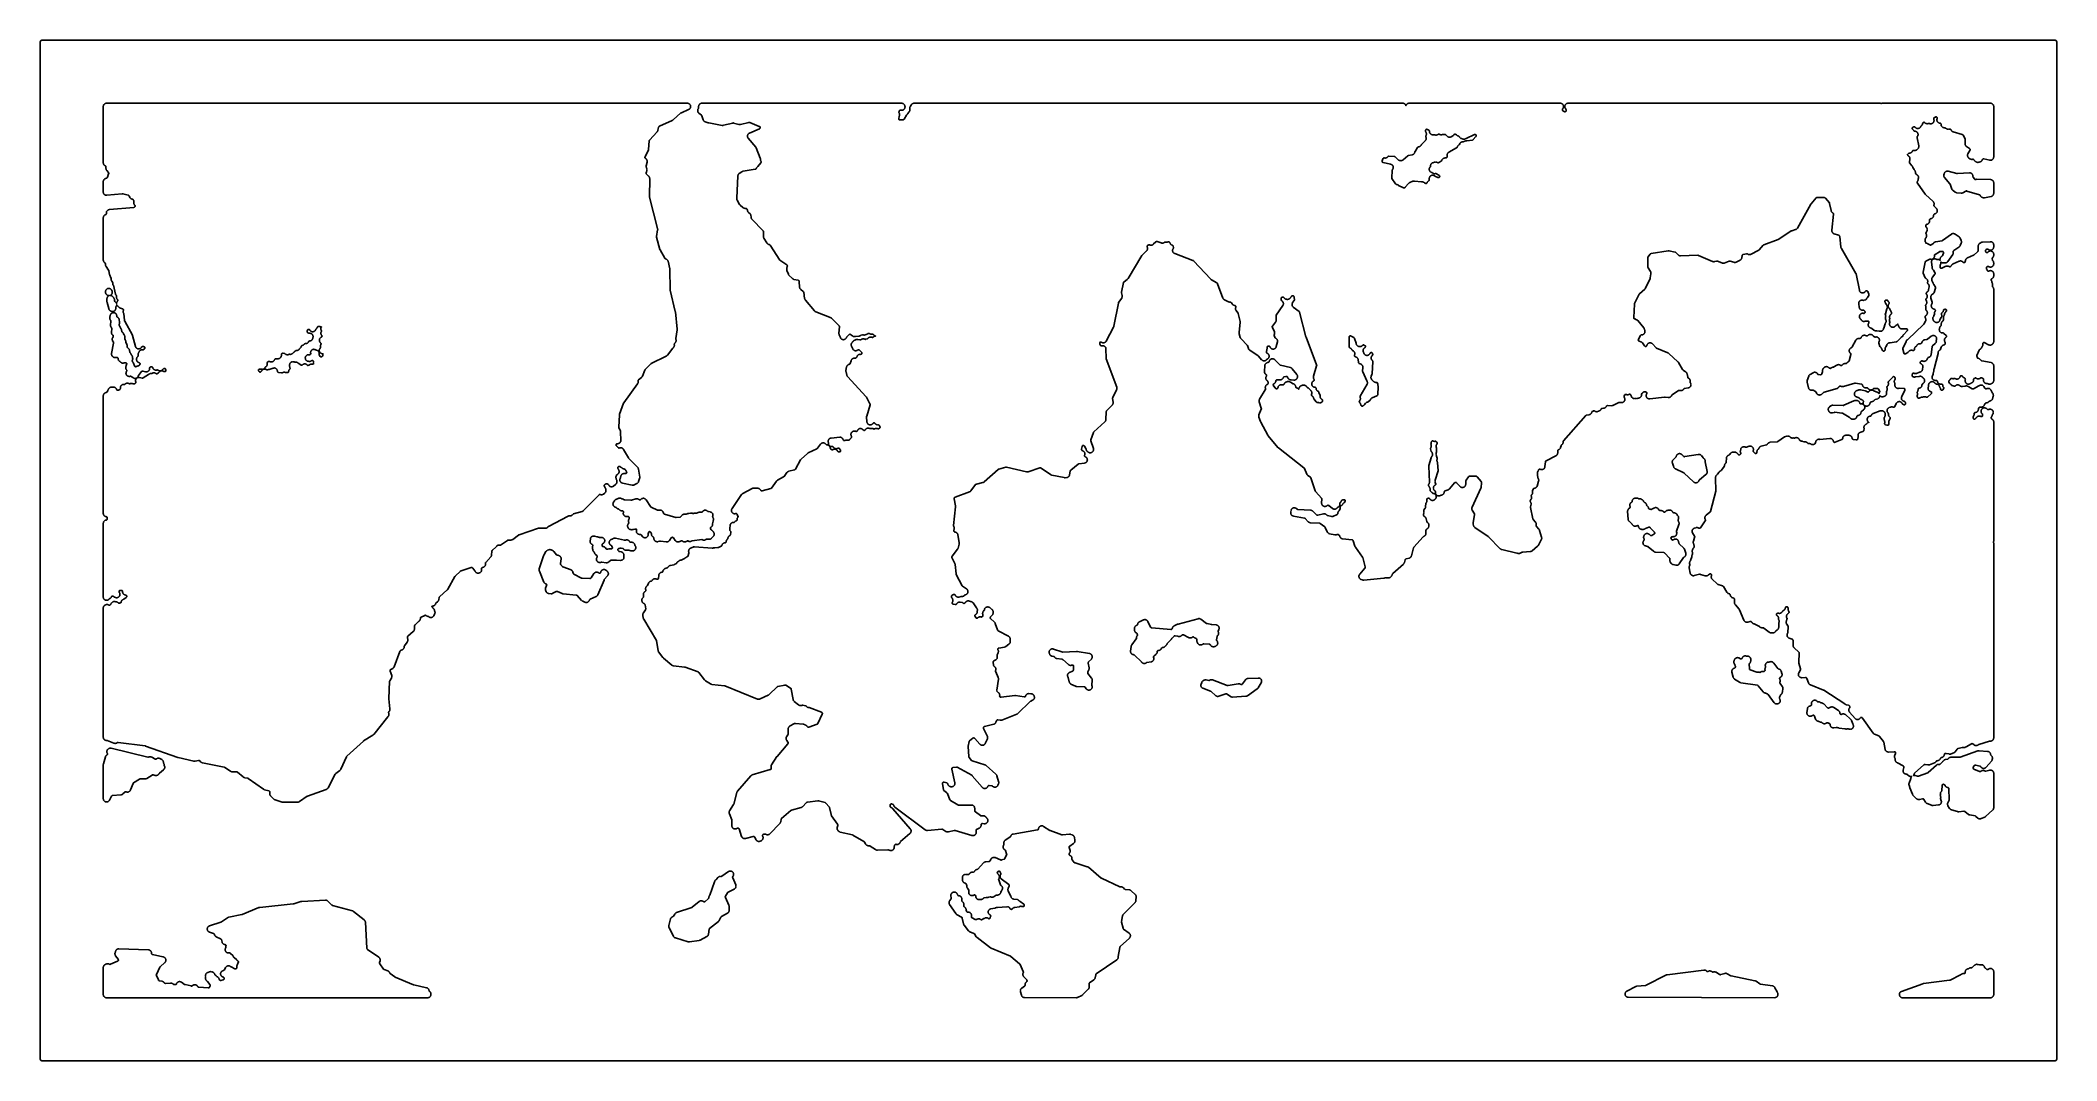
# Model space of a CAD drawing. Header units: metres. Extents: x 0 to 400, y 0 to 202.
import ezdxf

# ---------------------------------------------------------------- set-up
doc = ezdxf.new("R2010")
doc.units = ezdxf.units.M

msp = doc.modelspace()

# ---------------------------------------------------------------- linework, layer by layer
for points in [[(400.231, 202.2976), (400.221, 202.3196), (400.208, 202.3406), (400.195, 202.3586), (400.177, 202.3776), (400.158, 202.3956), (400.14, 202.4086), (400.119, 202.4216), (400.097, 202.4316), (400.069, 202.4416), (400.047, 202.4476), (400.026, 202.4506), (399.985, 202.4526), (0.015, 202.4526), (-0.026, 202.4506), (-0.047, 202.4476), (-0.069, 202.4416), (-0.097, 202.4316), (-0.119, 202.4216), (-0.14, 202.4086), (-0.158, 202.3956), (-0.177, 202.3776), (-0.195, 202.3586), (-0.208, 202.3406), (-0.221, 202.3196), (-0.231, 202.2976), (-0.241, 202.2696), (-0.247, 202.2476), (-0.25, 202.2266), (-0.252, 202.1856), (-0.252, 0.0146), (-0.25, -0.0264), (-0.247, -0.0474), (-0.241, -0.0694), (-0.231, -0.0974), (-0.221, -0.1194), (-0.208, -0.1404), (-0.195, -0.1584), (-0.177, -0.1774), (-0.158, -0.1954), (-0.14, -0.2084), (-0.119, -0.2214), (-0.097, -0.2314), (-0.069, -0.2414), (-0.047, -0.2474), (-0.026, -0.2504), (0.015, -0.2524), (399.985, -0.2524), (400.026, -0.2504), (400.047, -0.2474), (400.069, -0.2414), (400.097, -0.2314), (400.119, -0.2214), (400.14, -0.2084), (400.158, -0.1954), (400.177, -0.1774), (400.195, -0.1584), (400.208, -0.1404), (400.221, -0.1194), (400.231, -0.0974), (400.241, -0.0694), (400.247, -0.0474), (400.25, -0.0264), (400.252, 0.0146), (400.252, 202.1856), (400.25, 202.2266), (400.247, 202.2476), (400.241, 202.2696), (400.231, 202.2976)], [(12.707, 152.6746), (12.72, 152.7136), (12.744, 152.7736), (12.773, 152.8306), (12.808, 152.8856), (12.848, 152.9356), (12.893, 152.9816), (12.942, 153.0236), (12.995, 153.0606), (13.051, 153.0916), (13.111, 153.1166), (13.172, 153.1356), (13.235, 153.1486), (13.299, 153.1556), (13.364, 153.1556), (13.428, 153.1496), (13.491, 153.1376), (13.553, 153.1186), (13.612, 153.0946), (13.669, 153.0636), (13.722, 153.0276), (13.772, 152.9866), (13.817, 152.9416), (13.858, 152.8916), (13.893, 152.8376), (13.923, 152.7806), (13.947, 152.7206), (13.993, 152.5876), (14.011, 152.5266), (14.023, 152.4636), (14.029, 152.3996), (14.028, 152.3356), (14.021, 152.2726), (14.007, 152.2096), (13.988, 152.1496), (13.963, 152.0906), (13.932, 152.0346), (13.896, 151.9816), (13.855, 151.9336), (13.809, 151.8886), (13.759, 151.8496), (13.705, 151.8146), (13.648, 151.7856), (13.599, 151.7656), (13.636, 151.7676), (13.699, 151.7646), (13.761, 151.7546), (13.822, 151.7396), (13.882, 151.7176), (13.939, 151.6906), (13.993, 151.6586), (14.044, 151.6206), (14.091, 151.5786), (14.133, 151.5316), (14.171, 151.4806), (14.181, 151.4646), (14.199, 151.4396), (14.215, 151.4206), (14.232, 151.4036), (14.239, 151.3976), (14.257, 151.3806), (14.286, 151.3526), (14.328, 151.3036), (14.365, 151.2506), (14.397, 151.1946), (14.423, 151.1346), (14.443, 151.0736), (14.457, 151.0096), (14.464, 150.9456), (14.465, 150.8806), (14.464, 150.8596), (14.465, 150.8286), (14.469, 150.8066), (14.475, 150.7806), (14.49, 150.7406), (14.555, 150.5876), (14.572, 150.5526), (14.584, 150.5316), (14.6, 150.5116), (14.616, 150.4936), (14.634, 150.4776), (14.658, 150.4596), (14.706, 150.4196), (14.75, 150.3766), (14.789, 150.3286), (14.824, 150.2766), (14.854, 150.2226), (14.878, 150.1656), (14.88, 150.1606), (14.882, 150.2086), (14.89, 150.2696), (14.904, 150.3306), (14.924, 150.3886), (14.949, 150.4456), (14.98, 150.4986), (15.001, 150.5286), (15.015, 150.5496), (15.019, 150.5546), (15.022, 150.5586), (15.08, 150.6436), (15.102, 150.6796), (15.113, 150.7016), (15.121, 150.7236), (15.128, 150.7476), (15.132, 150.7706), (15.133, 150.7956), (15.132, 150.8206), (15.129, 150.8456), (15.124, 150.8686), (15.116, 150.8916), (15.106, 150.9146), (15.094, 150.9346), (15.078, 150.9566), (15.059, 150.9786), (15.057, 150.9816), (15.013, 151.0276), (14.974, 151.0786), (14.94, 151.1326), (14.912, 151.1906), (14.889, 151.2506), (14.873, 151.3126), (14.862, 151.3756), (14.858, 151.4396), (14.86, 151.5036), (14.871, 151.6286), (14.872, 151.6686), (14.87, 151.6956), (14.866, 151.7236), (14.861, 151.7436), (14.852, 151.7656), (14.84, 151.7916), (14.827, 151.8116), (14.809, 151.8346), (14.807, 151.8366), (14.768, 151.8846), (14.734, 151.9356), (14.704, 151.9896), (14.68, 152.0466), (14.662, 152.1056), (14.649, 152.1656), (14.642, 152.2266), (14.641, 152.2296), (14.635, 152.2736), (14.375, 153.5446), (14.365, 153.5846), (14.356, 153.6096), (14.345, 153.6326), (14.332, 153.6536), (14.315, 153.6746), (14.299, 153.6916), (14.258, 153.7386), (14.222, 153.7906), (14.191, 153.8456), (14.165, 153.9026), (14.145, 153.9626), (14.131, 154.0236), (14.123, 154.0866), (14.121, 154.1486), (14.125, 154.2116), (14.13, 154.2566), (14.131, 154.2836), (14.128, 154.3126), (14.125, 154.3326), (14.117, 154.3576), (14.107, 154.3836), (14.098, 154.4006), (14.074, 154.4366), (13.931, 154.6316), (13.896, 154.6846), (13.866, 154.7406), (13.842, 154.7996), (13.824, 154.8596), (13.812, 154.9216), (13.806, 154.9846), (13.806, 155.0486), (13.812, 155.1106), (13.815, 155.1296), (13.816, 155.1556), (13.815, 155.1806), (13.812, 155.2046), (13.807, 155.2276), (13.8, 155.2486), (13.784, 155.2836), (13.536, 155.7796), (13.511, 155.8376), (13.491, 155.8986), (13.477, 155.9606), (13.354, 156.6796), (13.344, 156.7236), (13.334, 156.7526), (13.324, 156.7756), (13.301, 156.8126), (12.797, 157.5406), (12.761, 157.6006), (12.731, 157.6626), (12.708, 157.7286), (12.692, 157.7956), (12.684, 157.8646), (12.671, 158.0486), (12.666, 158.0906), (12.66, 158.1156), (12.653, 158.1376), (12.642, 158.1616), (12.629, 158.1846), (12.617, 158.2026), (12.6, 158.2216), (12.58, 158.2406), (12.56, 158.2556), (12.552, 158.2606), (12.499, 158.2986), (12.45, 158.3416), (12.406, 158.3886), (12.366, 158.4406), (12.332, 158.4956), (12.304, 158.5546), (12.281, 158.6156), (12.265, 158.6786), (12.255, 158.7426), (12.252, 158.8076), (12.252, 167.2036), (12.255, 167.2686), (12.265, 167.3336), (12.282, 167.3966), (12.304, 167.4586), (12.333, 167.5176), (12.367, 167.5726), (12.407, 167.6246), (12.452, 167.6716), (12.502, 167.7146), (12.555, 167.7526), (12.612, 167.7846), (12.672, 167.8106), (12.704, 167.8226), (12.736, 167.8366), (12.759, 167.8496), (12.78, 167.8636), (12.798, 167.8786), (12.814, 167.8956), (12.827, 167.9126), (12.842, 167.9346), (12.853, 167.9566), (12.862, 167.9796), (12.869, 168.0036), (12.874, 168.0256), (12.876, 168.0526), (12.876, 168.0756), (12.873, 168.1076), (12.869, 168.1716), (12.872, 168.2356), (12.881, 168.2986), (12.896, 168.3616), (12.918, 168.4216), (12.945, 168.4796), (12.978, 168.5346), (13.016, 168.5866), (13.059, 168.6336), (13.106, 168.6766), (13.158, 168.7146), (13.213, 168.7476), (13.271, 168.7756), (13.332, 168.7966), (13.394, 168.8116), (13.458, 168.8206), (18.335, 169.2706), (18.375, 169.2756), (18.398, 169.2816), (18.418, 169.2886), (18.44, 169.2996), (18.464, 169.3126), (18.484, 169.3276), (18.503, 169.3446), (18.52, 169.3636), (18.534, 169.3816), (18.547, 169.4026), (18.558, 169.4266), (18.567, 169.4496), (18.572, 169.4706), (18.576, 169.4946), (18.577, 169.5206), (18.576, 169.5456), (18.572, 169.5716), (18.567, 169.5946), (18.559, 169.6186), (18.549, 169.6396), (18.537, 169.6606), (18.522, 169.6806), (18.507, 169.6976), (18.478, 169.7256), (18.436, 169.7756), (18.399, 169.8286), (18.368, 169.8856), (18.343, 169.9456), (18.323, 170.0066), (18.31, 170.0706), (18.304, 170.1346), (18.304, 170.1996), (18.31, 170.2646), (18.323, 170.3276), (18.338, 170.3896), (18.346, 170.4296), (18.349, 170.4566), (18.349, 170.4796), (18.347, 170.5036), (18.342, 170.5266), (18.334, 170.5516), (18.324, 170.5766), (18.314, 170.5936), (18.298, 170.6166), (18.268, 170.6536), (18.229, 170.7066), (18.195, 170.7646), (18.186, 170.7806), (18.173, 170.8016), (18.157, 170.8206), (18.141, 170.8376), (18.121, 170.8536), (18.1, 170.8676), (18.08, 170.8786), (18.057, 170.8876), (18.03, 170.8966), (17.973, 170.9076), (17.91, 170.9236), (17.85, 170.9456), (17.792, 170.9736), (17.737, 171.0066), (17.685, 171.0456), (17.638, 171.0896), (17.595, 171.1376), (17.557, 171.1896), (17.525, 171.2456), (17.498, 171.3046), (17.415, 171.5146), (17.4, 171.5486), (17.388, 171.5696), (17.374, 171.5896), (17.359, 171.6066), (17.341, 171.6236), (17.322, 171.6386), (17.303, 171.6516), (17.283, 171.6626), (17.262, 171.6706), (17.224, 171.6826), (16.139, 171.9616), (16.105, 171.9686), (16.08, 171.9706), (16.055, 171.9716), (16.022, 171.9706), (12.964, 171.6676), (12.9, 171.6646), (12.837, 171.6676), (12.774, 171.6766), (12.712, 171.6926), (12.652, 171.7136), (12.595, 171.7406), (12.54, 171.7736), (12.489, 171.8116), (12.442, 171.8546), (12.399, 171.9016), (12.361, 171.9526), (12.329, 172.0066), (12.301, 172.0646), (12.28, 172.1246), (12.264, 172.1866), (12.255, 172.2486), (12.252, 172.3126), (12.252, 174.3856), (12.255, 174.4506), (12.265, 174.5146), (12.281, 174.5786), (12.304, 174.6396), (12.332, 174.6976), (12.366, 174.7536), (12.406, 174.8046), (12.451, 174.8526), (12.5, 174.8956), (12.553, 174.9326), (12.61, 174.9646), (12.669, 174.9916), (12.902, 175.0796), (12.94, 175.0956), (12.957, 175.1056), (12.973, 175.1166), (12.993, 175.1326), (13.013, 175.1526), (13.027, 175.1696), (13.039, 175.1876), (13.05, 175.2086), (13.067, 175.2466), (13.312, 175.9026), (13.324, 175.9376), (13.328, 175.9586), (13.331, 175.9856), (13.332, 176.0096), (13.331, 176.0326), (13.327, 176.0546), (13.321, 176.0756), (13.312, 176.1026), (13.302, 176.1236), (13.29, 176.1426), (13.267, 176.1746), (12.932, 176.5896), (12.897, 176.6386), (12.866, 176.6896), (12.84, 176.7446), (12.819, 176.8006), (12.804, 176.8586), (12.794, 176.9176), (12.789, 176.9776), (12.79, 177.0376), (12.792, 177.0696), (12.791, 177.1116), (12.776, 177.2936), (12.771, 177.3326), (12.765, 177.3576), (12.758, 177.3816), (12.748, 177.4026), (12.737, 177.4216), (12.724, 177.4406), (12.704, 177.4636), (12.687, 177.4806), (12.67, 177.4936), (12.651, 177.5056), (12.61, 177.5256), (12.553, 177.5576), (12.5, 177.5956), (12.451, 177.6386), (12.406, 177.6856), (12.367, 177.7376), (12.332, 177.7926), (12.304, 177.8516), (12.281, 177.9126), (12.265, 177.9756), (12.255, 178.0406), (12.252, 178.1056), (12.252, 189.3006), (12.255, 189.3646), (12.264, 189.4266), (12.28, 189.4886), (12.301, 189.5486), (12.329, 189.6056), (12.361, 189.6606), (12.399, 189.7116), (12.442, 189.7586), (12.489, 189.8016), (12.54, 189.8396), (12.595, 189.8716), (12.652, 189.8996), (12.712, 189.9206), (12.774, 189.9366), (12.836, 189.9456), (12.9, 189.9486), (128.263, 189.9486), (128.326, 189.9456), (128.388, 189.9366), (128.45, 189.9216), (128.509, 189.8996), (128.566, 189.8736), (128.62, 189.8406), (128.671, 189.8036), (128.718, 189.7616), (128.761, 189.7156), (128.799, 189.6646), (128.832, 189.6106), (128.859, 189.5546), (128.881, 189.4946), (128.897, 189.4336), (128.907, 189.3716), (128.911, 189.3086), (128.909, 189.2456), (128.9, 189.1836), (128.886, 189.1216), (128.865, 189.0616), (128.839, 189.0046), (128.808, 188.9496), (128.771, 188.8986), (128.73, 188.8506), (128.684, 188.8076), (128.634, 188.7696), (128.58, 188.7356), (128.524, 188.7076), (127.096, 188.0796), (127.059, 188.0606), (127.033, 188.0436), (126.999, 188.0166), (125.437, 186.6366), (125.387, 186.5966), (125.333, 186.5616), (125.275, 186.5326), (122.704, 185.3676), (122.671, 185.3496), (122.648, 185.3356), (122.628, 185.3196), (122.611, 185.3046), (122.596, 185.2876), (122.582, 185.2676), (122.57, 185.2476), (122.561, 185.2276), (122.553, 185.2056), (122.543, 185.1656), (122.422, 184.5726), (122.408, 184.5156), (122.388, 184.4596), (122.364, 184.4066), (122.335, 184.3556), (122.301, 184.3076), (122.263, 184.2626), (120.774, 182.6476), (120.749, 182.6166), (120.735, 182.5976), (120.724, 182.5756), (120.714, 182.5536), (120.707, 182.5316), (120.702, 182.5086), (120.697, 182.4696), (120.57, 180.7806), (120.562, 180.7166), (120.548, 180.6546), (120.527, 180.5926), (120.501, 180.5346), (119.877, 179.3166), (119.86, 179.2786), (119.852, 179.2536), (119.847, 179.2336), (119.844, 179.2086), (119.843, 179.1836), (119.844, 179.1586), (119.848, 179.1336), (119.855, 179.1106), (119.864, 179.0866), (119.874, 179.0666), (119.888, 179.0436), (119.901, 179.0256), (119.917, 179.0096), (119.938, 178.9906), (119.962, 178.9746), (119.99, 178.9566), (120.045, 178.9206), (120.096, 178.8796), (120.142, 178.8326), (120.183, 178.7826), (120.219, 178.7276), (120.249, 178.6696), (120.273, 178.6086), (120.291, 178.5456), (120.303, 178.4816), (120.308, 178.4156), (120.306, 178.3506), (120.298, 178.2856), (120.283, 178.2216), (120.087, 177.5326), (120.077, 177.4956), (120.075, 177.4726), (120.074, 177.4466), (120.075, 177.4226), (120.08, 177.3966), (120.085, 177.3756), (120.088, 177.3676), (120.104, 177.3186), (120.118, 177.2606), (120.126, 177.2016), (120.128, 177.1706), (120.131, 177.1386), (120.137, 177.1126), (120.145, 177.0886), (120.16, 177.0516), (120.187, 176.9996), (120.212, 176.9416), (120.232, 176.8806), (120.246, 176.8186), (120.253, 176.7556), (120.255, 176.6926), (120.25, 176.6286), (120.239, 176.5666), (120.222, 176.5056), (120.199, 176.4456), (120.17, 176.3896), (120.155, 176.3636), (120.144, 176.3376), (120.131, 176.2996), (120.084, 176.1356), (120.075, 176.0956), (120.071, 176.0696), (120.071, 176.0456), (120.072, 176.0226), (120.075, 176.0016), (120.083, 175.9726), (120.091, 175.9516), (120.1, 175.9316), (120.115, 175.9076), (120.126, 175.8916), (120.153, 175.8636), (120.476, 175.5386), (120.506, 175.5116), (120.523, 175.4986), (120.571, 175.4596), (120.614, 175.4166), (120.654, 175.3696), (120.689, 175.3196), (120.718, 175.2656), (120.743, 175.2096), (120.762, 175.1516), (120.776, 175.0916), (120.784, 175.0306), (120.786, 174.9696), (120.742, 171.3856), (120.744, 171.3466), (120.746, 171.3256), (120.754, 171.2916), (122.352, 165.0956), (122.366, 165.0296), (122.372, 164.9626), (122.372, 164.8956), (122.364, 164.8286), (122.148, 163.5106), (122.143, 163.4686), (122.143, 163.4446), (122.146, 163.4146), (122.155, 163.3706), (122.808, 160.9196), (122.818, 160.8876), (122.827, 160.8666), (122.844, 160.8346), (123.792, 159.1696), (123.813, 159.1366), (123.827, 159.1186), (123.847, 159.0986), (123.866, 159.0816), (123.884, 159.0686), (123.902, 159.0586), (123.927, 159.0476), (123.978, 159.0306), (123.985, 159.0286), (124.001, 159.0246), (124.061, 159.0006), (124.118, 158.9706), (124.173, 158.9356), (124.223, 158.8956), (124.269, 158.8496), (124.311, 158.8006), (124.347, 158.7466), (124.378, 158.6896), (124.403, 158.6306), (124.422, 158.5686), (124.797, 157.0746), (124.811, 157.0006), (124.816, 156.9256), (124.874, 152.9216), (124.877, 152.8756), (124.885, 152.8296), (125.868, 148.6076), (125.881, 148.5286), (126.242, 145.0826), (126.246, 145.0276), (126.245, 144.9726), (126.239, 144.9186), (125.98, 143.1916), (125.976, 143.1516), (125.976, 143.1276), (125.978, 143.1046), (125.984, 143.0786), (125.996, 143.0386), (125.997, 143.0356), (126.001, 143.0236), (126, 143.0236), (126.014, 142.9726), (126.025, 142.9086), (126.03, 142.8436), (126.028, 142.7776), (126.019, 142.7136), (126.004, 142.6496), (125.983, 142.5876), (125.955, 142.5286), (125.922, 142.4726), (125.883, 142.4206), (125.736, 142.2396), (125.712, 142.2076), (125.699, 142.1846), (125.689, 142.1636), (125.681, 142.1426), (125.675, 142.1156), (125.671, 142.0896), (125.67, 142.0666), (125.671, 142.0406), (125.677, 142.0036), (125.68, 141.9886), (125.689, 141.9256), (125.691, 141.8626), (125.687, 141.7996), (125.677, 141.7366), (125.66, 141.6756), (125.638, 141.6166), (125.61, 141.5596), (125.577, 141.5056), (125.538, 141.4546), (125.495, 141.4086), (125.448, 141.3666), (125.42, 141.3446), (125.399, 141.3246), (125.374, 141.2946), (124.313, 139.9156), (124.275, 139.8706), (124.233, 139.8296), (124.188, 139.7926), (124.14, 139.7596), (124.089, 139.7306), (121.092, 138.2336), (121.052, 138.2106), (121.033, 138.1966), (121, 138.1656), (119.892, 137.0336), (119.864, 137.0026), (119.851, 136.9836), (119.837, 136.9606), (119.821, 136.9226), (119.367, 135.7446), (119.343, 135.6906), (119.314, 135.6386), (119.281, 135.5896), (119.243, 135.5436), (119.202, 135.5016), (119.157, 135.4636), (118.592, 135.0296), (118.563, 135.0056), (118.545, 134.9876), (118.529, 134.9676), (118.517, 134.9496), (118.505, 134.9276), (118.497, 134.9066), (118.491, 134.8876), (118.485, 134.8606), (118.482, 134.8336), (118.482, 134.8136), (118.484, 134.7896), (118.493, 134.7336), (118.493, 134.7326), (118.496, 134.7176), (118.502, 134.6556), (118.502, 134.5926), (118.497, 134.5306), (118.485, 134.4686), (118.467, 134.4086), (118.444, 134.3506), (118.415, 134.2956), (118.381, 134.2426), (115.641, 130.4386), (115.621, 130.4076), (115.611, 130.3886), (115.595, 130.3506), (114.801, 128.1566), (114.789, 128.1196), (114.785, 128.1006), (114.781, 128.0596), (114.636, 125.6326), (114.635, 125.5976), (114.637, 125.5756), (114.64, 125.5516), (114.645, 125.5326), (114.655, 125.5066), (114.671, 125.4726), (114.929, 124.9816), (114.955, 124.9276), (114.975, 124.8716), (114.99, 124.8146), (114.999, 124.7556), (115.004, 124.6966), (115.05, 122.9746), (115.048, 122.9116), (115.041, 122.8476), (115.027, 122.7856), (115.007, 122.7256), (114.981, 122.6666), (114.95, 122.6116), (114.913, 122.5596), (114.872, 122.5116), (114.826, 122.4676), (114.776, 122.4276), (114.722, 122.3936), (114.665, 122.3656), (114.605, 122.3426), (114.544, 122.3256), (114.481, 122.3146), (114.418, 122.3096), (114.354, 122.3086), (114.315, 122.3046), (114.292, 122.3016), (114.268, 122.2946), (114.243, 122.2846), (114.223, 122.2746), (114.204, 122.2626), (114.184, 122.2466), (114.166, 122.2306), (114.15, 122.2116), (114.137, 122.1926), (114.123, 122.1696), (114.112, 122.1446), (114.105, 122.1266), (114.1, 122.1016), (114.096, 122.0776), (114.096, 122.0536), (114.097, 122.0306), (114.101, 122.0036), (114.108, 121.9786), (114.114, 121.9606), (114.125, 121.9376), (114.139, 121.9146), (114.152, 121.8976), (114.179, 121.8686), (114.509, 121.5376), (114.541, 121.5086), (114.559, 121.4956), (114.579, 121.4836), (114.604, 121.4716), (114.627, 121.4636), (114.65, 121.4586), (114.676, 121.4546), (114.704, 121.4536), (114.725, 121.4546), (114.748, 121.4586), (114.774, 121.4656), (114.792, 121.4726), (114.854, 121.4916), (114.918, 121.5056), (114.982, 121.5126), (115.047, 121.5126), (115.112, 121.5066), (115.176, 121.4946), (115.238, 121.4756), (115.298, 121.4506), (115.355, 121.4206), (115.409, 121.3836), (115.459, 121.3426), (115.504, 121.2956), (115.545, 121.2456), (115.58, 121.1906), (116.574, 119.4796), (116.593, 119.4496), (116.604, 119.4346), (116.629, 119.4086), (118.38, 117.6416), (118.425, 117.5906), (118.465, 117.5356), (118.499, 117.4766), (118.526, 117.4146), (118.547, 117.3496), (118.561, 117.2826), (118.804, 115.6786), (118.81, 115.6186), (118.811, 115.5586), (118.806, 115.4986), (118.795, 115.4396), (118.779, 115.3816), (118.585, 114.7836), (118.563, 114.7236), (118.534, 114.6666), (118.5, 114.6126), (118.461, 114.5626), (118.418, 114.5156), (118.369, 114.4736), (118.317, 114.4376), (118.262, 114.4056), (117.727, 114.1346), (117.669, 114.1086), (117.609, 114.0886), (117.547, 114.0746), (117.485, 114.0666), (117.422, 114.0646), (117.359, 114.0686), (117.296, 114.0796), (115.367, 114.4996), (115.306, 114.5156), (115.246, 114.5386), (115.189, 114.5666), (115.135, 114.6006), (115.085, 114.6386), (115.039, 114.6826), (114.997, 114.7306), (114.96, 114.7816), (114.928, 114.8366), (114.902, 114.8946), (114.882, 114.9556), (114.867, 115.0166), (114.859, 115.0796), (114.857, 115.1436), (114.861, 115.2066), (114.872, 115.2696), (114.888, 115.3306), (114.911, 115.3906), (114.939, 115.4476), (114.96, 115.4816), (114.972, 115.5016), (114.973, 115.5026), (114.989, 115.5296), (114.999, 115.5506), (115.007, 115.5746), (115.014, 115.5996), (115.017, 115.6226), (115.018, 115.6456), (115.017, 115.6646), (115.016, 115.7236), (115.021, 115.7836), (115.032, 115.8426), (115.047, 115.9006), (115.068, 115.9566), (115.094, 116.0096), (115.125, 116.0616), (115.16, 116.1096), (115.194, 116.1516), (115.236, 116.1976), (115.281, 116.2396), (115.331, 116.2776), (115.384, 116.3106), (115.439, 116.3376), (115.497, 116.3596), (115.557, 116.3766), (115.619, 116.3866), (115.681, 116.3916), (115.743, 116.3896), (115.77, 116.3866), (115.819, 116.3846), (115.949, 116.3856), (115.989, 116.3876), (116.013, 116.3916), (116.039, 116.3986), (116.062, 116.4066), (116.084, 116.4176), (116.107, 116.4316), (116.128, 116.4476), (116.144, 116.4636), (116.16, 116.4816), (116.174, 116.5016), (116.187, 116.5236), (116.197, 116.5466), (116.206, 116.5746), (116.211, 116.5976), (116.213, 116.6186), (116.214, 116.6456), (116.212, 116.6746), (116.208, 116.6946), (116.2, 116.7196), (116.19, 116.7446), (116.18, 116.7646), (116.165, 116.7866), (116.154, 116.7996), (116.118, 116.8496), (116.087, 116.9026), (116.061, 116.9576), (116.04, 117.0146), (116.036, 117.0266), (116.027, 117.0486), (116.017, 117.0676), (116.003, 117.0876), (115.985, 117.1086), (115.968, 117.1266), (115.95, 117.1406), (115.928, 117.1556), (115.893, 117.1736), (115.639, 117.2926), (115.604, 117.3076), (115.574, 117.3156), (115.516, 117.3356), (115.461, 117.3616), (115.408, 117.3916), (115.358, 117.4266), (115.322, 117.4546), (115.155, 117.5706), (115.133, 117.5846), (115.074, 117.6266), (115.02, 117.6756), (114.978, 117.7176), (114.958, 117.7336), (114.937, 117.7476), (114.915, 117.7596), (114.893, 117.7686), (114.87, 117.7756), (114.845, 117.7796), (114.82, 117.7826), (114.792, 117.7816), (114.751, 117.7776), (114.662, 117.7636), (114.621, 117.7546), (114.597, 117.7466), (114.572, 117.7366), (114.549, 117.7236), (114.531, 117.7116), (114.512, 117.6946), (114.494, 117.6766), (114.479, 117.6566), (114.466, 117.6366), (114.455, 117.6136), (114.445, 117.5886), (114.438, 117.5636), (114.434, 117.5406), (114.433, 117.5156), (114.434, 117.4916), (114.437, 117.4686), (114.443, 117.4426), (114.452, 117.4146), (114.469, 117.3776), (114.511, 117.2976), (114.532, 117.2616), (114.55, 117.2386), (114.552, 117.2356), (114.593, 117.1846), (114.628, 117.1296), (114.658, 117.0726), (114.682, 117.0116), (114.7, 116.9496), (114.711, 116.8856), (114.716, 116.8206), (114.714, 116.7556), (114.706, 116.6906), (114.691, 116.6276), (114.67, 116.5656), (114.644, 116.5066), (114.629, 116.4776), (114.628, 116.4776), (114.618, 116.4566), (114.585, 116.4016), (114.546, 116.3496), (114.503, 116.3026), (114.455, 116.2596), (114.403, 116.2216), (114.347, 116.1886), (114.331, 116.1816), (114.318, 116.1746), (114.279, 116.1556), (114.261, 116.1436), (114.24, 116.1276), (114.222, 116.1096), (114.205, 116.0896), (114.192, 116.0706), (114.18, 116.0476), (114.163, 116.0086), (114.071, 115.7566), (114.059, 115.7156), (114.053, 115.6886), (114.051, 115.6636), (114.051, 115.6406), (114.054, 115.6156), (114.059, 115.5886), (114.066, 115.5666), (114.087, 115.5176), (114.108, 115.4636), (114.123, 115.4076), (114.134, 115.3506), (114.141, 115.2996), (114.147, 115.2746), (114.154, 115.2526), (114.165, 115.2286), (114.188, 115.1896), (114.218, 115.1306), (114.243, 115.0696), (114.26, 115.0056), (114.271, 114.9406), (114.276, 114.8736), (114.274, 114.8076), (114.271, 114.7826), (114.272, 114.7456), (114.27, 114.6806), (114.26, 114.6146), (114.245, 114.5506), (114.223, 114.4886), (114.194, 114.4296), (114.16, 114.3726), (114.121, 114.3206), (114.076, 114.2716), (114.026, 114.2286), (113.614, 113.9026), (113.563, 113.8656), (113.508, 113.8336), (113.45, 113.8076), (113.39, 113.7876), (113.329, 113.7736), (113.266, 113.7646), (113.203, 113.7626), (113.14, 113.7666), (113.077, 113.7766), (113.016, 113.7926), (112.957, 113.8146), (112.9, 113.8426), (112.846, 113.8756), (112.796, 113.9136), (112.749, 113.9566), (112.707, 114.0036), (112.67, 114.0546), (112.638, 114.1096), (112.62, 114.1446), (112.606, 114.1666), (112.592, 114.1836), (112.577, 114.1986), (112.557, 114.2156), (112.536, 114.2306), (112.502, 114.2486), (112.316, 114.3406), (112.277, 114.3576), (112.258, 114.3636), (112.234, 114.3696), (112.207, 114.3726), (112.188, 114.3726), (112.161, 114.3706), (112.136, 114.3666), (112.115, 114.3606), (112.09, 114.3516), (112.068, 114.3406), (112.049, 114.3296), (112.031, 114.3146), (112.013, 114.2986), (111.989, 114.2706), (111.941, 114.2226), (111.888, 114.1786), (111.855, 114.1556), (111.832, 114.1386), (111.812, 114.1206), (111.794, 114.1006), (111.78, 114.0816), (111.767, 114.0586), (111.757, 114.0356), (111.749, 114.0106), (111.739, 113.9676), (111.736, 113.9546), (111.724, 113.9056), (111.721, 113.8976), (111.746, 113.8636), (111.779, 113.8086), (111.78, 113.8066), (111.927, 113.5546), (111.952, 113.5176), (111.953, 113.5156), (111.992, 113.4616), (112.024, 113.4036), (112.05, 113.3426), (112.07, 113.2796), (112.084, 113.2136), (112.09, 113.1476), (112.092, 113.1166), (112.092, 113.1116), (112.098, 113.0506), (112.098, 112.9886), (112.092, 112.9276), (112.081, 112.8676), (112.064, 112.8086), (112.041, 112.7516), (112.013, 112.6966), (111.98, 112.6456), (111.942, 112.5966), (111.9, 112.5526), (111.854, 112.5116), (111.602, 112.3116), (111.552, 112.2756), (111.499, 112.2446), (111.443, 112.2196), (111.385, 112.1986), (111.325, 112.1836), (111.264, 112.1746), (111.202, 112.1716), (111.141, 112.1746), (111.08, 112.1826), (111.02, 112.1966), (110.972, 112.2106), (110.946, 112.2156), (110.903, 112.2186), (110.841, 112.2266), (110.809, 112.2336), (110.808, 112.2316), (110.771, 112.1806), (110.728, 112.1336), (107.652, 109.0296), (107.604, 108.9856), (107.551, 108.9466), (107.495, 108.9126), (107.435, 108.8846), (107.374, 108.8636), (105.67, 108.3666), (105.63, 108.3526), (105.603, 108.3386), (105.578, 108.3246), (105.561, 108.3106), (105.529, 108.2796), (105.429, 108.1726), (105.382, 108.1276), (105.331, 108.0866), (105.276, 108.0516), (105.218, 108.0226), (105.157, 107.9986), (105.094, 107.9816), (105.029, 107.9706), (104.964, 107.9666), (104.899, 107.9686), (104.835, 107.9776), (104.813, 107.9816), (104.772, 107.9876), (104.746, 107.9886), (104.722, 107.9876), (104.7, 107.9846), (104.676, 107.9786), (104.653, 107.9706), (104.616, 107.9536), (100.705, 105.8956), (100.671, 105.8756), (100.655, 105.8636), (100.635, 105.8456), (100.616, 105.8256), (100.603, 105.8086), (100.592, 105.7926), (100.584, 105.7826), (100.564, 105.7546), (100.521, 105.7036), (100.472, 105.6586), (100.419, 105.6186), (100.362, 105.5836), (100.301, 105.5556), (100.238, 105.5326), (100.174, 105.5176), (100.107, 105.5086), (100.041, 105.5066), (98.831, 105.5336), (98.783, 105.5316), (98.755, 105.5276), (98.71, 105.5146), (94.838, 104.2346), (94.793, 104.2166), (94.768, 104.2036), (94.731, 104.1786), (93.603, 103.3106), (93.547, 103.2726), (93.487, 103.2396), (93.424, 103.2136), (93.359, 103.1946), (93.292, 103.1816), (93.224, 103.1766), (92.701, 103.1646), (92.66, 103.1606), (92.635, 103.1566), (92.61, 103.1496), (92.588, 103.1416), (92.566, 103.1296), (92.531, 103.1076), (91.352, 102.2676), (91.3, 102.2346), (91.244, 102.2056), (91.187, 102.1826), (91.127, 102.1656), (91.066, 102.1536), (91.004, 102.1486), (90.942, 102.1486), (90.88, 102.1546), (90.872, 102.1566), (90.863, 102.1576), (90.818, 102.1646), (90.793, 102.1656), (90.768, 102.1646), (90.747, 102.1616), (90.707, 102.1516), (90.578, 102.1126), (90.542, 102.0996), (90.52, 102.0896), (90.496, 102.0746), (90.478, 102.0626), (90.462, 102.0476), (90.443, 102.0266), (90.429, 102.0096), (90.418, 101.9916), (90.412, 101.9796), (90.379, 101.9196), (90.34, 101.8636), (90.295, 101.8116), (90.244, 101.7656), (89.557, 101.1936), (89.526, 101.1646), (89.508, 101.1446), (89.495, 101.1276), (89.481, 101.1036), (89.471, 101.0816), (89.464, 101.0616), (89.457, 101.0356), (89.451, 100.9956), (89.373, 100.1886), (89.363, 100.1206), (89.345, 100.0546), (89.321, 99.9906), (89.29, 99.9296), (89.253, 99.8716), (89.21, 99.8186), (88.24, 98.7406), (88.213, 98.7066), (88.201, 98.6876), (88.19, 98.6666), (88.179, 98.6396), (88.173, 98.6186), (88.168, 98.5906), (88.166, 98.5666), (88.166, 98.5446), (88.17, 98.5116), (88.176, 98.4786), (88.181, 98.4176), (88.181, 98.3546), (88.175, 98.2936), (88.162, 98.2326), (88.144, 98.1726), (88.12, 98.1156), (88.091, 98.0606), (88.057, 98.0086), (88.018, 97.9606), (87.975, 97.9166), (87.927, 97.8766), (87.876, 97.8416), (87.822, 97.8106), (87.765, 97.7866), (87.706, 97.7666), (87.645, 97.7536), (87.617, 97.7496), (87.576, 97.7426), (87.55, 97.7356), (87.527, 97.7266), (87.507, 97.7166), (87.485, 97.7026), (87.463, 97.6866), (87.447, 97.6716), (87.432, 97.6546), (87.418, 97.6346), (87.405, 97.6116), (87.394, 97.5876), (87.386, 97.5656), (87.381, 97.5426), (87.377, 97.5186), (87.377, 97.4936), (87.378, 97.4686), (87.382, 97.4416), (87.386, 97.4286), (87.398, 97.3676), (87.404, 97.3056), (87.404, 97.2426), (87.399, 97.1806), (87.387, 97.1186), (87.369, 97.0586), (87.346, 97.0006), (87.317, 96.9456), (87.283, 96.8926), (87.244, 96.8436), (87.2, 96.7986), (87.153, 96.7586), (87.101, 96.7226), (87.047, 96.6916), (86.985, 96.6606), (86.928, 96.6356), (86.869, 96.6166), (86.808, 96.6026), (86.746, 96.5946), (86.683, 96.5926), (86.621, 96.5966), (86.56, 96.6066), (86.499, 96.6226), (86.441, 96.6446), (86.385, 96.6716), (86.332, 96.7046), (86.282, 96.7416), (86.236, 96.7836), (86.194, 96.8296), (86.157, 96.8796), (86.124, 96.9336), (86.098, 96.9896), (86.09, 97.0076), (86.08, 97.0246), (86.058, 97.0576), (85.631, 97.6196), (85.603, 97.6526), (85.585, 97.6696), (85.567, 97.6846), (85.543, 97.6996), (85.517, 97.7116), (85.495, 97.7206), (85.473, 97.7256), (85.446, 97.7306), (85.422, 97.7316), (85.394, 97.7296), (85.366, 97.7266), (85.328, 97.7166), (83.312, 97.0826), (83.276, 97.0686), (83.251, 97.0566), (83.229, 97.0446), (83.214, 97.0336), (83.186, 97.0066), (82.169, 95.9996), (82.144, 95.9736), (82.13, 95.9546), (82.108, 95.9196), (80.715, 93.4256), (80.685, 93.3786), (80.652, 93.3336), (80.615, 93.2916), (80.575, 93.2536), (79.057, 91.9286), (79.028, 91.9016), (79.013, 91.8836), (78.996, 91.8586), (78.985, 91.8386), (78.976, 91.8186), (78.968, 91.7936), (78.96, 91.7526), (78.895, 91.3366), (78.883, 91.2766), (78.865, 91.2176), (78.841, 91.1606), (78.812, 91.1066), (78.779, 91.0546), (78.74, 91.0066), (78.697, 90.9626), (78.65, 90.9226), (78.387, 90.7206), (78.356, 90.6946), (78.336, 90.6736), (78.321, 90.6536), (78.308, 90.6336), (78.296, 90.6086), (78.288, 90.5886), (78.282, 90.5646), (78.264, 90.5046), (78.239, 90.4466), (78.21, 90.3916), (78.175, 90.3396), (78.135, 90.2906), (78.091, 90.2456), (78.042, 90.2056), (77.99, 90.1706), (77.935, 90.1406), (77.809, 90.0796), (77.793, 90.0716), (77.734, 90.0446), (77.673, 90.0236), (77.61, 90.0096), (77.546, 90.0006), (77.482, 89.9986), (77.467, 89.9996), (77.516, 89.9606), (77.562, 89.9176), (77.603, 89.8706), (77.64, 89.8186), (77.671, 89.7646), (77.694, 89.7216), (77.705, 89.7046), (77.722, 89.6836), (77.74, 89.6646), (77.761, 89.6466), (77.804, 89.6156), (77.851, 89.5736), (77.894, 89.5256), (77.932, 89.4746), (77.964, 89.4206), (77.992, 89.3626), (78.013, 89.3026), (78.029, 89.2406), (78.038, 89.1776), (78.04, 89.1566), (78.044, 89.1326), (78.052, 89.1086), (78.068, 89.0706), (78.08, 89.0456), (78.106, 88.9836), (78.126, 88.9196), (78.139, 88.8546), (78.145, 88.7876), (78.145, 88.7206), (78.137, 88.6546), (78.123, 88.5886), (78.102, 88.5256), (78.074, 88.4646), (77.908, 88.1416), (77.874, 88.0826), (77.834, 88.0276), (77.788, 87.9766), (77.737, 87.9316), (77.681, 87.8916), (77.622, 87.8576), (77.62, 87.8566), (77.562, 87.8316), (77.502, 87.8116), (77.441, 87.7986), (77.379, 87.7906), (77.316, 87.7886), (77.253, 87.7936), (77.191, 87.8036), (77.13, 87.8206), (77.071, 87.8426), (77.015, 87.8706), (76.961, 87.9036), (76.911, 87.9416), (76.906, 87.9466), (76.886, 87.9606), (76.866, 87.9716), (76.844, 87.9826), (76.82, 87.9896), (76.794, 87.9966), (76.739, 88.0036), (76.739, 88.0046), (76.693, 88.0116), (76.627, 88.0296), (76.563, 88.0546), (76.502, 88.0856), (76.445, 88.1226), (76.378, 88.1716), (76.344, 88.1936), (76.322, 88.2056), (76.298, 88.2156), (76.273, 88.2226), (76.249, 88.2276), (76.224, 88.2296), (76.202, 88.2296), (76.177, 88.2266), (76.149, 88.2216), (76.129, 88.2146), (76.092, 88.1996), (75.387, 87.8616), (75.35, 87.8416), (75.332, 87.8286), (75.311, 87.8116), (75.292, 87.7916), (75.277, 87.7746), (75.263, 87.7526), (75.252, 87.7306), (75.244, 87.7106), (75.237, 87.6866), (75.232, 87.6566), (75.23, 87.6326), (75.231, 87.5816), (75.229, 87.5176), (75.221, 87.4536), (75.207, 87.3916), (75.187, 87.3316), (75.161, 87.2726), (75.129, 87.2176), (75.092, 87.1656), (75.05, 87.1176), (75.003, 87.0736), (74.953, 87.0346), (74.899, 87.0006), (74.873, 86.9866), (74.85, 86.9706), (74.819, 86.9446), (74.188, 86.3506), (74.162, 86.3236), (74.144, 86.3006), (74.13, 86.2796), (74.12, 86.2616), (74.111, 86.2386), (74.104, 86.2146), (74.099, 86.1906), (74.095, 86.1526), (74.056, 85.4446), (74.049, 85.3786), (74.035, 85.3136), (74.015, 85.2506), (73.988, 85.1896), (73.955, 85.1326), (73.917, 85.0786), (73.873, 85.0286), (73.824, 84.9836), (72.753, 84.0886), (72.721, 84.0586), (72.703, 84.0386), (72.689, 84.0196), (72.676, 83.9966), (72.666, 83.9736), (72.658, 83.9486), (72.652, 83.9256), (72.649, 83.8996), (72.649, 83.8746), (72.652, 83.8336), (72.716, 83.3436), (72.721, 83.2826), (72.72, 83.2206), (72.713, 83.1596), (72.701, 83.0996), (72.683, 83.0406), (72.66, 82.9846), (72.631, 82.9296), (72.597, 82.8786), (72.07, 82.1526), (72.048, 82.1196), (72.038, 82.0996), (72.028, 82.0736), (72.021, 82.0496), (72.016, 82.0236), (72.013, 81.9976), (72.014, 81.9656), (72.012, 81.9036), (72.004, 81.8426), (71.99, 81.7826), (71.971, 81.7236), (71.946, 81.6676), (71.916, 81.6136), (71.881, 81.5626), (71.842, 81.5156), (71.798, 81.4726), (71.75, 81.4336), (71.698, 81.3996), (71.644, 81.3706), (71.3, 81.2066), (71.263, 81.1876), (71.247, 81.1766), (71.226, 81.1596), (71.211, 81.1446), (71.196, 81.1256), (71.18, 81.1026), (71.168, 81.0806), (71.153, 81.0456), (70.042, 78.0136), (70.016, 77.9516), (69.983, 77.8926), (69.944, 77.8366), (69.899, 77.7856), (69.85, 77.7396), (69.796, 77.6986), (69.737, 77.6636), (69.385, 77.4776), (69.348, 77.4546), (69.327, 77.4396), (69.31, 77.4236), (69.292, 77.4036), (69.278, 77.3846), (69.266, 77.3636), (69.255, 77.3406), (69.246, 77.3156), (69.241, 77.2916), (69.238, 77.2666), (69.237, 77.2406), (69.239, 77.2156), (69.243, 77.1916), (69.254, 77.1526), (69.539, 76.3006), (69.555, 76.2416), (69.566, 76.1806), (69.572, 76.1196), (69.571, 76.0576), (69.564, 75.9966), (69.552, 75.9366), (69.534, 75.8776), (69.511, 75.8206), (69.482, 75.7666), (69.168, 75.2346), (69.148, 75.1956), (69.138, 75.1726), (69.132, 75.1526), (69.128, 75.1266), (69.124, 75.0836), (68.991, 71.7116), (68.993, 71.6336), (69.188, 69.6166), (69.191, 69.5556), (69.188, 69.4946), (69.18, 69.4336), (69.165, 69.3746), (69.146, 69.3166), (69.12, 69.2606), (69.09, 69.2076), (69.055, 69.1566), (69.015, 69.1106), (68.987, 69.0806), (68.971, 69.0606), (68.956, 69.0366), (68.945, 69.0156), (68.937, 68.9946), (68.93, 68.9726), (68.927, 68.9496), (68.924, 68.9226), (68.925, 68.8946), (68.927, 68.8716), (68.931, 68.8536), (68.943, 68.8156), (68.957, 68.7776), (68.977, 68.7166), (68.99, 68.6526), (68.997, 68.5886), (68.997, 68.5236), (68.991, 68.4596), (68.979, 68.3956), (68.96, 68.3336), (68.936, 68.2746), (68.905, 68.2176), (68.869, 68.1636), (68.828, 68.1136), (68.782, 68.0686), (68.781, 68.0686), (68.761, 68.0446), (65.967, 64.5766), (65.919, 64.5246), (65.866, 64.4766), (65.808, 64.4356), (63.97, 63.2746), (63.937, 63.2526), (63.91, 63.2296), (60.641, 60.2556), (60.609, 60.2226), (60.592, 60.2026), (60.579, 60.1806), (60.557, 60.1396), (59.458, 57.6626), (59.429, 57.6056), (59.395, 57.5516), (59.355, 57.5006), (59.311, 57.4546), (59.262, 57.4126), (58.432, 56.7716), (58.4, 56.7446), (58.384, 56.7266), (58.365, 56.7026), (58.342, 56.6646), (56.911, 53.9576), (56.88, 53.9056), (56.845, 53.8576), (56.806, 53.8126), (56.762, 53.7706), (56.715, 53.7336), (56.665, 53.7006), (56.611, 53.6736), (56.556, 53.6506), (52.835, 52.3226), (52.799, 52.3066), (52.778, 52.2966), (52.75, 52.2776), (51.215, 51.2066), (51.159, 51.1716), (51.099, 51.1416), (51.037, 51.1186), (50.973, 51.1026), (50.907, 51.0926), (50.841, 51.0896), (48.001, 51.1046), (47.939, 51.1076), (47.878, 51.1166), (47.817, 51.1316), (46.42, 51.5516), (46.363, 51.5726), (46.308, 51.5976), (46.255, 51.6286), (46.206, 51.6636), (46.16, 51.7036), (45.53, 52.3046), (45.488, 52.3486), (45.45, 52.3966), (45.417, 52.4476), (45.389, 52.5016), (45.366, 52.5576), (45.348, 52.6166), (45.336, 52.6756), (45.33, 52.7366), (45.329, 52.7976), (45.339, 53.0546), (45.338, 53.0956), (45.335, 53.1236), (45.33, 53.1476), (45.323, 53.1686), (45.312, 53.1926), (45.298, 53.2166), (45.283, 53.2386), (45.267, 53.2566), (45.247, 53.2746), (45.226, 53.2896), (45.208, 53.3006), (45.185, 53.3116), (45.143, 53.3256), (44.252, 53.5846), (44.184, 53.6086), (44.118, 53.6406), (44.056, 53.6796), (41.045, 55.8306), (41.013, 55.8516), (40.993, 55.8616), (40.971, 55.8706), (40.946, 55.8776), (40.907, 55.8856), (40.349, 55.9676), (40.289, 55.9796), (40.23, 55.9966), (40.173, 56.0196), (40.119, 56.0476), (40.067, 56.0806), (40.019, 56.1186), (38.911, 57.0766), (38.877, 57.1026), (38.851, 57.1196), (38.829, 57.1296), (38.807, 57.1386), (38.78, 57.1446), (38.756, 57.1486), (38.716, 57.1506), (37.864, 57.1486), (37.801, 57.1516), (37.739, 57.1606), (37.678, 57.1756), (37.618, 57.1966), (37.561, 57.2236), (37.507, 57.2556), (36.393, 57.9886), (36.356, 58.0096), (36.335, 58.0196), (36.312, 58.0276), (36.272, 58.0386), (31.935, 58.9306), (31.871, 58.9476), (31.809, 58.9706), (31.749, 59.0006), (31.693, 59.0356), (31.64, 59.0766), (31.592, 59.1236), (31.438, 59.2886), (31.406, 59.3186), (31.383, 59.3366), (31.365, 59.3486), (31.342, 59.3596), (31.317, 59.3686), (31.292, 59.3756), (31.265, 59.3796), (31.241, 59.3806), (31.217, 59.3796), (31.175, 59.3726), (30.494, 59.2316), (30.425, 59.2216), (30.355, 59.2186), (30.285, 59.2236), (30.216, 59.2356), (27.147, 59.9516), (27.077, 59.9716), (20.651, 62.2576), (20.606, 62.2706), (20.562, 62.2796), (15.235, 62.9696), (15.195, 62.9726), (15.165, 62.9716), (15.142, 62.9696), (15.124, 62.9666), (15.101, 62.9586), (15.063, 62.9436), (14.851, 62.8456), (14.791, 62.8216), (14.729, 62.8036), (14.665, 62.7916), (14.6, 62.7856), (14.536, 62.7866), (14.471, 62.7946), (14.408, 62.8086), (14.347, 62.8286), (13.024, 63.3366), (12.984, 63.3496), (12.961, 63.3556), (12.937, 63.3576), (12.877, 63.3596), (12.815, 63.3656), (12.754, 63.3766), (12.694, 63.3926), (12.636, 63.4156), (12.581, 63.4436), (12.528, 63.4766), (12.479, 63.5146), (12.434, 63.5576), (12.393, 63.6046), (12.357, 63.6546), (12.325, 63.7086), (12.299, 63.7646), (12.279, 63.8236), (12.264, 63.8836), (12.255, 63.9456), (12.252, 64.0076), (12.252, 89.6906), (12.255, 89.7546), (12.265, 89.8186), (12.281, 89.8816), (12.303, 89.9426), (12.331, 90.0006), (12.364, 90.0556), (12.403, 90.1066), (12.447, 90.1546), (12.496, 90.1966), (12.548, 90.2346), (12.604, 90.2666), (12.678, 90.3046), (12.738, 90.3316), (12.8, 90.3526), (12.864, 90.3676), (12.93, 90.3746), (12.995, 90.3766), (13.061, 90.3706), (13.125, 90.3586), (13.189, 90.3396), (13.249, 90.3156), (13.307, 90.2846), (13.334, 90.2686), (13.354, 90.2586), (13.38, 90.2496), (13.404, 90.2436), (13.425, 90.2406), (13.449, 90.2396), (13.474, 90.2406), (13.497, 90.2436), (13.523, 90.2506), (13.546, 90.2586), (13.57, 90.2696), (13.605, 90.2896), (13.653, 90.3216), (13.687, 90.3476), (13.708, 90.3646), (13.723, 90.3826), (13.739, 90.4036), (13.751, 90.4226), (13.757, 90.4366), (13.758, 90.4376), (13.78, 90.4916), (13.806, 90.5446), (13.838, 90.5946), (13.873, 90.6416), (13.913, 90.6846), (13.914, 90.6856), (13.956, 90.7246), (13.998, 90.7596), (14.011, 90.7726), (14.056, 90.8146), (14.105, 90.8526), (14.157, 90.8856), (14.212, 90.9126), (14.269, 90.9356), (14.329, 90.9516), (14.39, 90.9626), (14.451, 90.9686), (14.513, 90.9676), (14.574, 90.9606), (14.635, 90.9486), (14.694, 90.9306), (14.714, 90.9236), (14.738, 90.9176), (14.76, 90.9146), (14.825, 90.9096), (14.888, 90.8976), (14.951, 90.8806), (15.011, 90.8566), (15.069, 90.8266), (15.123, 90.7916), (15.173, 90.7506), (15.22, 90.7056), (15.228, 90.6966), (15.243, 90.6836), (15.266, 90.6676), (15.287, 90.6556), (15.308, 90.6466), (15.333, 90.6386), (15.36, 90.6326), (15.384, 90.6306), (15.409, 90.6296), (15.434, 90.6326), (15.474, 90.6396), (15.606, 90.6726), (15.643, 90.6826), (15.663, 90.6906), (15.685, 90.7026), (15.706, 90.7156), (15.726, 90.7326), (15.743, 90.7486), (15.759, 90.7666), (15.772, 90.7856), (15.784, 90.8086), (15.794, 90.8306), (15.801, 90.8526), (15.811, 90.8946), (15.814, 90.9126), (15.831, 90.9766), (15.855, 91.0386), (15.885, 91.0976), (15.921, 91.1536), (15.962, 91.2056), (16.008, 91.2526), (16.059, 91.2946), (16.114, 91.3316), (16.173, 91.3626), (16.234, 91.3876), (16.281, 91.4036), (16.308, 91.4156), (16.327, 91.4266), (16.359, 91.4496), (16.807, 91.7946), (16.838, 91.8216), (16.854, 91.8376), (16.87, 91.8586), (16.884, 91.8806), (16.893, 91.8976), (16.902, 91.9206), (16.91, 91.9466), (16.914, 91.9686), (16.916, 91.9936), (16.915, 92.0216), (16.913, 92.0456), (16.909, 92.0656), (16.901, 92.0896), (16.891, 92.1126), (16.878, 92.1366), (16.865, 92.1566), (16.851, 92.1726), (16.833, 92.1906), (16.814, 92.2056), (16.793, 92.2196), (16.772, 92.2306), (16.748, 92.2406), (16.726, 92.2476), (16.704, 92.2516), (16.671, 92.2546), (16.608, 92.2646), (16.545, 92.2806), (16.484, 92.3026), (16.426, 92.3306), (16.371, 92.3646), (16.32, 92.4036), (16.272, 92.4476), (16.23, 92.4966), (16.192, 92.5486), (16.16, 92.6046), (16.133, 92.6636), (16.113, 92.7256), (16.099, 92.7886), (16.091, 92.8526), (16.089, 92.9176), (16.089, 92.9236), (16.088, 92.9516), (16.083, 92.9766), (16.077, 92.9996), (16.067, 93.0246), (16.056, 93.0466), (16.042, 93.0686), (16.026, 93.0896), (16.01, 93.1056), (15.989, 93.1226), (15.966, 93.1396), (15.947, 93.1496), (15.925, 93.1586), (15.899, 93.1666), (15.874, 93.1716), (15.848, 93.1736), (15.805, 93.1736), (15.632, 93.1636), (15.593, 93.1596), (15.566, 93.1536), (15.539, 93.1446), (15.518, 93.1356), (15.495, 93.1236), (15.476, 93.1106), (15.459, 93.0956), (15.437, 93.0726), (15.422, 93.0526), (15.411, 93.0366), (15.4, 93.0136), (15.391, 92.9896), (15.384, 92.9636), (15.379, 92.9376), (15.378, 92.9126), (15.379, 92.8876), (15.382, 92.8646), (15.387, 92.8416), (15.396, 92.8176), (15.407, 92.7936), (15.428, 92.7586), (15.451, 92.7236), (15.483, 92.6696), (15.51, 92.6126), (15.53, 92.5536), (15.546, 92.4926), (15.555, 92.4306), (15.558, 92.3676), (15.555, 92.3046), (15.546, 92.2426), (15.531, 92.1816), (15.51, 92.1226), (15.484, 92.0656), (15.452, 92.0116), (15.415, 91.9606), (15.374, 91.9136), (15.328, 91.8716), (15.278, 91.8336), (15.225, 91.8006), (15.168, 91.7726), (15.11, 91.7506), (15.049, 91.7336), (14.987, 91.7236), (14.925, 91.7186), (14.862, 91.7206), (14.8, 91.7276), (14.719, 91.7416), (14.659, 91.7556), (14.601, 91.7736), (14.546, 91.7976), (14.492, 91.8266), (14.442, 91.8606), (14.395, 91.8996), (14.377, 91.9156), (14.359, 91.9286), (14.339, 91.9406), (14.303, 91.9576), (14.187, 92.0056), (14.151, 92.0186), (14.13, 92.0246), (14.103, 92.0286), (14.078, 92.0296), (14.054, 92.0286), (14.03, 92.0256), (14.009, 92.0206), (13.982, 92.0106), (13.959, 91.9996), (13.942, 91.9906), (13.923, 91.9766), (13.903, 91.9586), (13.885, 91.9386), (13.872, 91.9216), (13.858, 91.8996), (13.837, 91.8566), (13.832, 91.8466), (13.83, 91.8406), (13.797, 91.7836), (13.76, 91.7296), (13.717, 91.6796), (13.669, 91.6346), (13.617, 91.5946), (13.561, 91.5606), (13.51, 91.5366), (13.501, 91.5316), (13.484, 91.5216), (13.465, 91.5086), (13.447, 91.4936), (13.428, 91.4746), (13.401, 91.4416), (13.358, 91.3946), (13.311, 91.3516), (13.26, 91.3136), (13.205, 91.2806), (13.148, 91.2536), (13.088, 91.2326), (13.026, 91.2166), (12.963, 91.2076), (12.9, 91.2046), (12.836, 91.2076), (12.773, 91.2166), (12.712, 91.2326), (12.652, 91.2536), (12.594, 91.2816), (12.54, 91.3136), (12.489, 91.3516), (12.442, 91.3946), (12.399, 91.4416), (12.361, 91.4926), (12.328, 91.5476), (12.301, 91.6046), (12.28, 91.6646), (12.264, 91.7266), (12.255, 91.7886), (12.252, 91.8526), (12.252, 106.4966), (12.255, 106.5596), (12.264, 106.6226), (12.28, 106.6836), (12.301, 106.7426), (12.328, 106.8006), (12.36, 106.8546), (12.397, 106.9056), (12.439, 106.9526), (12.486, 106.9956), (12.537, 107.0326), (12.591, 107.0656), (12.647, 107.0936), (12.707, 107.1156), (12.768, 107.1306), (12.83, 107.1406), (12.835, 107.1416), (12.858, 107.1466), (12.881, 107.1536), (12.904, 107.1636), (12.924, 107.1736), (12.944, 107.1876), (12.966, 107.2056), (12.983, 107.2226), (12.994, 107.2366), (13.01, 107.2596), (13.022, 107.2816), (13.03, 107.3016), (13.038, 107.3276), (13.043, 107.3496), (13.045, 107.3726), (13.046, 107.3986), (13.042, 107.4386), (13.021, 107.6026), (13.013, 107.6456), (13.006, 107.6686), (12.998, 107.6896), (12.987, 107.7116), (12.972, 107.7336), (12.957, 107.7526), (12.94, 107.7696), (12.92, 107.7866), (12.901, 107.7996), (12.88, 107.8116), (12.856, 107.8206), (12.833, 107.8286), (12.776, 107.8396), (12.776, 107.8406), (12.748, 107.8456), (12.689, 107.8626), (12.631, 107.8856), (12.576, 107.9146), (12.524, 107.9476), (12.476, 107.9856), (12.431, 108.0286), (12.391, 108.0746), (12.355, 108.1246), (12.324, 108.1786), (12.298, 108.2346), (12.278, 108.2926), (12.264, 108.3526), (12.255, 108.4136), (12.252, 108.4756), (12.252, 131.8286), (12.255, 131.8946), (12.265, 131.9586), (12.282, 132.0226), (12.304, 132.0836), (12.333, 132.1426), (12.368, 132.1986), (12.408, 132.2506), (12.453, 132.2986), (12.503, 132.3406), (12.557, 132.3786), (12.614, 132.4106), (12.675, 132.4366), (12.737, 132.4556), (12.772, 132.4626), (12.775, 132.4636), (12.823, 132.4746), (12.844, 132.4816), (12.865, 132.4906), (12.887, 132.5036), (12.906, 132.5176), (12.925, 132.5336), (12.953, 132.5636), (13.105, 132.7406), (13.129, 132.7706), (13.142, 132.7916), (13.155, 132.8176), (13.163, 132.8376), (13.169, 132.8606), (13.179, 132.9196), (13.183, 132.9446), (13.197, 133.0036), (13.217, 133.0606), (13.242, 133.1156), (13.272, 133.1686), (13.307, 133.2176), (13.327, 133.2406), (13.335, 133.2506), (13.346, 133.2636), (13.364, 133.2866), (13.391, 133.3256), (13.431, 133.3716), (13.475, 133.4146), (13.523, 133.4526), (13.574, 133.4856), (13.628, 133.5146), (13.684, 133.5376), (13.743, 133.5556), (13.802, 133.5676), (13.863, 133.5746), (13.924, 133.5756), (14.293, 133.5636), (14.358, 133.5576), (14.422, 133.5466), (14.484, 133.5276), (14.544, 133.5036), (14.601, 133.4736), (14.656, 133.4376), (14.706, 133.3966), (14.752, 133.3506), (14.793, 133.3006), (14.829, 133.2466), (14.859, 133.1896), (14.884, 133.1296), (14.903, 133.0746), (14.913, 133.0526), (14.924, 133.0346), (14.938, 133.0146), (14.954, 132.9956), (14.972, 132.9796), (14.992, 132.9636), (15.014, 132.9506), (15.035, 132.9396), (15.058, 132.9316), (15.079, 132.9256), (15.105, 132.9216), (15.133, 132.9196), (15.152, 132.9196), (15.175, 132.9226), (15.201, 132.9286), (15.224, 132.9356), (15.248, 132.9466), (15.283, 132.9656), (15.525, 133.1166), (15.559, 133.1406), (15.578, 133.1566), (15.595, 133.1746), (15.611, 133.1946), (15.625, 133.2156), (15.634, 133.2346), (15.644, 133.2586), (15.651, 133.2856), (15.656, 133.3106), (15.657, 133.3316), (15.657, 133.3546), (15.655, 133.3676), (15.65, 133.4306), (15.651, 133.4936), (15.659, 133.5566), (15.672, 133.6176), (15.692, 133.6776), (15.717, 133.7356), (15.747, 133.7906), (15.783, 133.8426), (15.824, 133.8906), (15.869, 133.9356), (15.918, 133.9746), (15.971, 134.0086), (16.027, 134.0386), (16.085, 134.0616), (16.146, 134.0796), (16.208, 134.0916), (16.271, 134.0966), (16.334, 134.0966), (16.378, 134.0916), (16.407, 134.0906), (16.435, 134.0916), (16.458, 134.0956), (16.479, 134.1006), (16.505, 134.1096), (16.528, 134.1206), (16.547, 134.1316), (16.567, 134.1466), (16.606, 134.1806), (16.657, 134.2216), (16.713, 134.2576), (16.772, 134.2876), (16.834, 134.3106), (16.898, 134.3276), (16.963, 134.3386), (17.029, 134.3426), (17.095, 134.3396), (17.16, 134.3306), (17.224, 134.3136), (17.286, 134.2916), (17.346, 134.2626), (17.37, 134.2496), (17.39, 134.2406), (17.415, 134.2326), (17.44, 134.2276), (17.463, 134.2256), (17.493, 134.2246), (17.515, 134.2266), (17.536, 134.2306), (17.56, 134.2376), (17.596, 134.2526), (17.653, 134.2726), (17.712, 134.2876), (17.771, 134.2966), (17.832, 134.3006), (17.892, 134.2986), (17.953, 134.2906), (18.012, 134.2776), (18.069, 134.2586), (18.125, 134.2346), (18.137, 134.2286), (18.161, 134.2206), (18.185, 134.2136), (18.208, 134.2096), (18.231, 134.2086), (18.271, 134.2096), (18.447, 134.2236), (18.488, 134.2286), (18.51, 134.2336), (18.533, 134.2416), (18.557, 134.2526), (18.579, 134.2656), (18.597, 134.2776), (18.618, 134.2966), (18.635, 134.3146), (18.65, 134.3356), (18.664, 134.3576), (18.673, 134.3766), (18.681, 134.3996), (18.688, 134.4276), (18.692, 134.4516), (18.694, 134.4906), (18.694, 134.5876), (18.692, 134.6256), (18.688, 134.6526), (18.682, 134.6786), (18.67, 134.7396), (18.665, 134.8016), (18.665, 134.8636), (18.671, 134.9256), (18.683, 134.9876), (18.702, 135.0466), (18.725, 135.1046), (18.754, 135.1596), (18.789, 135.2116), (18.828, 135.2606), (18.871, 135.3046), (18.919, 135.3446), (18.97, 135.3806), (19.025, 135.4106), (19.082, 135.4356), (19.141, 135.4546), (19.202, 135.4686), (19.264, 135.4756), (19.326, 135.4776), (19.389, 135.4726), (19.45, 135.4626), (19.955, 135.3526), (19.994, 135.3456), (20.016, 135.3446), (20.038, 135.3446), (20.063, 135.3476), (20.088, 135.3536), (20.109, 135.3606), (20.131, 135.3696), (20.165, 135.3886), (21.218, 136.0366), (21.252, 136.0606), (21.295, 136.0966), (21.296, 136.0976), (21.309, 136.1096), (21.36, 136.1476), (21.415, 136.1796), (21.472, 136.2076), (21.532, 136.2286), (21.594, 136.2446), (21.656, 136.2536), (21.72, 136.2566), (21.761, 136.2566), (21.785, 136.2586), (21.807, 136.2636), (21.831, 136.2706), (21.869, 136.2856), (22.018, 136.3546), (22.078, 136.3786), (22.14, 136.3966), (22.203, 136.4086), (22.267, 136.4146), (22.332, 136.4136), (22.396, 136.4056), (22.459, 136.3926), (22.521, 136.3726), (22.58, 136.3466), (22.636, 136.3146), (22.689, 136.2776), (22.704, 136.2656), (22.728, 136.2496), (22.755, 136.2366), (22.776, 136.2276), (22.801, 136.2206), (22.828, 136.2156), (22.849, 136.2146), (22.873, 136.2156), (22.901, 136.2186), (22.927, 136.2246), (22.951, 136.2326), (22.972, 136.2416), (23.008, 136.2626), (23.244, 136.4156), (23.277, 136.4396), (23.298, 136.4576), (23.315, 136.4756), (23.335, 136.5026), (23.351, 136.5256), (23.39, 136.5736), (23.434, 136.6186), (23.482, 136.6576), (23.533, 136.6926), (23.588, 136.7226), (23.645, 136.7476), (23.704, 136.7666), (23.765, 136.7796), (23.827, 136.7866), (23.889, 136.7886), (23.951, 136.7836), (24.013, 136.7736), (24.073, 136.7566), (24.131, 136.7346), (24.175, 136.7126), (24.205, 136.6996), (24.243, 136.6866), (24.367, 136.6516), (24.407, 136.6426), (24.433, 136.6396), (24.458, 136.6396), (24.483, 136.6406), (24.506, 136.6456), (24.533, 136.6526), (24.555, 136.6616), (24.576, 136.6726), (24.599, 136.6876), (24.62, 136.7046), (24.635, 136.7196), (24.652, 136.7396), (24.667, 136.7626), (24.677, 136.7806), (24.687, 136.8066), (24.695, 136.8316), (24.699, 136.8556), (24.702, 136.8806), (24.701, 136.9056), (24.699, 136.9296), (24.693, 136.9566), (24.68, 136.9966), (24.644, 137.0926), (24.628, 137.1296), (24.617, 137.1496), (24.603, 137.1696), (24.587, 137.1886), (24.57, 137.2056), (24.55, 137.2206), (24.528, 137.2346), (24.506, 137.2466), (24.482, 137.2556), (24.461, 137.2616), (24.437, 137.2666), (24.412, 137.2686), (24.386, 137.2676), (24.361, 137.2656), (24.338, 137.2606), (24.316, 137.2536), (24.291, 137.2426), (24.271, 137.2316), (24.239, 137.2096), (24.153, 137.1436), (24.124, 137.1196), (24.106, 137.1006), (24.091, 137.0826), (24.089, 137.0796), (24.052, 137.0286), (24.011, 136.9806), (23.965, 136.9376), (23.915, 136.8996), (23.861, 136.8656), (23.805, 136.8376), (23.746, 136.8156), (23.685, 136.7986), (23.623, 136.7886), (23.56, 136.7836), (23.497, 136.7856), (23.434, 136.7936), (23.373, 136.8066), (23.313, 136.8266), (23.255, 136.8516), (23.209, 136.8746), (23.062, 136.9396), (23.027, 136.9536), (23.004, 136.9596), (22.978, 136.9646), (22.956, 136.9656), (22.933, 136.9656), (22.908, 136.9626), (22.873, 136.9546), (22.851, 136.9486), (22.79, 136.9376), (22.728, 136.9326), (22.666, 136.9336), (22.604, 136.9406), (22.543, 136.9536), (22.484, 136.9716), (22.427, 136.9956), (22.372, 137.0256), (22.32, 137.0596), (22.272, 137.0996), (22.228, 137.1426), (22.188, 137.1906), (22.154, 137.2416), (22.124, 137.2966), (22.099, 137.3536), (22.08, 137.4126), (22.076, 137.4286), (22.066, 137.4556), (22.057, 137.4756), (22.046, 137.4946), (22.03, 137.5156), (22.014, 137.5346), (21.998, 137.5486), (21.977, 137.5646), (21.957, 137.5776), (21.936, 137.5876), (21.913, 137.5966), (21.89, 137.6026), (21.867, 137.6076), (21.845, 137.6086), (21.82, 137.6086), (21.795, 137.6056), (21.758, 137.5976), (21.659, 137.5726), (21.62, 137.5596), (21.598, 137.5506), (21.578, 137.5396), (21.557, 137.5256), (21.538, 137.5096), (21.521, 137.4926), (21.505, 137.4736), (21.493, 137.4546), (21.48, 137.4306), (21.471, 137.4096), (21.465, 137.3876), (21.459, 137.3616), (21.457, 137.3376), (21.457, 137.3126), (21.457, 137.3106), (21.46, 137.2466), (21.456, 137.1826), (21.446, 137.1186), (21.43, 137.0566), (21.408, 136.9956), (21.38, 136.9376), (21.346, 136.8826), (21.306, 136.8316), (21.262, 136.7846), (21.214, 136.7426), (21.161, 136.7046), (21.105, 136.6726), (21.047, 136.6466), (20.985, 136.6266), (20.922, 136.6116), (20.858, 136.6046), (20.794, 136.6026), (20.73, 136.6076), (20.666, 136.6196), (20.119, 136.7456), (20.081, 136.7526), (20.053, 136.7546), (20.028, 136.7546), (20.008, 136.7526), (19.987, 136.7476), (19.978, 136.7456), (19.916, 136.7296), (19.876, 136.6876), (19.86, 136.6726), (19.836, 136.6446), (19.252, 135.8896), (19.229, 135.8556), (19.216, 135.8336), (19.207, 135.8146), (19.2, 135.7926), (19.2, 135.7916), (19.183, 135.7306), (19.16, 135.6716), (19.132, 135.6146), (19.098, 135.5616), (19.059, 135.5116), (19.015, 135.4656), (18.967, 135.4236), (18.915, 135.3876), (18.86, 135.3556), (18.802, 135.3306), (18.742, 135.3106), (18.68, 135.2966), (18.617, 135.2886), (18.553, 135.2866), (18.49, 135.2916), (18.427, 135.3016), (18.366, 135.3186), (18.307, 135.3416), (18.25, 135.3696), (18.196, 135.4036), (18.146, 135.4426), (18.129, 135.4576), (18.096, 135.4806), (17.792, 135.6696), (17.76, 135.6876), (17.737, 135.6976), (17.713, 135.7056), (17.69, 135.7106), (17.665, 135.7136), (17.64, 135.7146), (17.619, 135.7136), (17.595, 135.7096), (17.567, 135.7026), (17.505, 135.6896), (17.441, 135.6836), (17.378, 135.6836), (17.315, 135.6896), (17.252, 135.7016), (17.191, 135.7196), (17.132, 135.7436), (17.076, 135.7736), (17.023, 135.8086), (16.974, 135.8486), (16.929, 135.8936), (16.888, 135.9426), (16.853, 135.9946), (16.823, 136.0506), (16.798, 136.1096), (16.779, 136.1706), (16.766, 136.2326), (16.76, 136.2956), (16.76, 136.3596), (16.766, 136.4226), (16.778, 136.4846), (16.796, 136.5456), (16.82, 136.6046), (16.849, 136.6606), (16.878, 136.7046), (16.884, 136.7136), (16.895, 136.7326), (16.905, 136.7536), (16.913, 136.7746), (16.919, 136.7986), (16.923, 136.8226), (16.924, 136.8486), (16.923, 136.8746), (16.92, 136.8966), (16.914, 136.9196), (16.905, 136.9446), (16.895, 136.9656), (16.873, 137.0026), (16.82, 137.0836), (16.787, 137.1396), (16.76, 137.1976), (16.739, 137.2586), (16.724, 137.3206), (16.715, 137.3846), (16.713, 137.4486), (16.717, 137.5136), (16.727, 137.5766), (16.744, 137.6386), (16.767, 137.6986), (16.795, 137.7566), (16.801, 137.7676), (16.813, 137.7926), (16.826, 137.8306), (16.891, 138.0576), (16.901, 138.0986), (16.904, 138.1226), (16.905, 138.1486), (16.903, 138.1806), (16.902, 138.2406), (16.897, 138.2456), (16.854, 138.2946), (16.844, 138.3076), (16.828, 138.3246), (16.807, 138.3416), (16.783, 138.3576), (16.761, 138.3706), (16.742, 138.3786), (16.717, 138.3856), (16.675, 138.3946), (16.567, 138.4106), (16.527, 138.4146), (16.502, 138.4146), (16.477, 138.4126), (16.453, 138.4076), (16.433, 138.4016), (16.389, 138.3836), (16.329, 138.3616), (16.267, 138.3456), (16.203, 138.3356), (16.139, 138.3326), (16.075, 138.3356), (16.011, 138.3446), (15.949, 138.3606), (15.889, 138.3826), (15.831, 138.4106), (15.776, 138.4436), (15.724, 138.4816), (15.677, 138.5256), (15.61, 138.5926), (15.581, 138.6186), (15.56, 138.6346), (15.522, 138.6586), (15.471, 138.6926), (15.424, 138.7316), (15.381, 138.7746), (15.342, 138.8216), (15.307, 138.8716), (15.278, 138.9246), (15.253, 138.9806), (15.234, 139.0386), (15.221, 139.0986), (15.213, 139.1586), (15.209, 139.2156), (15.205, 139.2386), (15.198, 139.2626), (15.188, 139.2876), (15.177, 139.3096), (15.166, 139.3266), (15.15, 139.3466), (15.133, 139.3666), (15.115, 139.3816), (15.097, 139.3946), (15.075, 139.4076), (15.05, 139.4186), (15.032, 139.4256), (15.007, 139.4306), (14.98, 139.4346), (14.94, 139.4366), (14.822, 139.4356), (14.783, 139.4336), (14.735, 139.4256), (14.729, 139.4246), (14.695, 139.4176), (14.635, 139.4126), (14.574, 139.4126), (14.513, 139.4186), (14.453, 139.4296), (14.395, 139.4466), (14.338, 139.4696), (14.284, 139.4966), (14.232, 139.5296), (14.184, 139.5666), (14.14, 139.6086), (14.129, 139.6196), (14.106, 139.6396), (14.06, 139.6826), (14.019, 139.7296), (13.982, 139.7806), (13.95, 139.8346), (13.924, 139.8926), (13.904, 139.9516), (13.889, 140.0126), (13.881, 140.0756), (13.878, 140.1376), (13.882, 140.2006), (13.891, 140.2626), (14.302, 142.2616), (14.308, 142.3016), (14.309, 142.3276), (14.308, 142.3526), (14.305, 142.3776), (14.299, 142.4006), (14.291, 142.4246), (14.274, 142.4606), (14.105, 142.7816), (14.079, 142.8366), (14.059, 142.8946), (14.044, 142.9546), (14.035, 143.0146), (14.031, 143.0766), (14.033, 143.1376), (14.041, 143.1986), (14.055, 143.2586), (14.075, 143.3166), (14.1, 143.3726), (14.13, 143.4266), (14.201, 143.5406), (14.22, 143.5746), (14.231, 143.6006), (14.238, 143.6216), (14.243, 143.6436), (14.246, 143.6726), (14.246, 143.6946), (14.244, 143.7186), (14.239, 143.7466), (14.234, 143.7636), (14.224, 143.7886), (14.211, 143.8146), (14.2, 143.8326), (14.186, 143.8506), (14.168, 143.8686), (14.153, 143.8816), (14.142, 143.8886), (14.092, 143.9266), (14.045, 143.9696), (14.002, 144.0166), (13.965, 144.0686), (13.932, 144.1226), (13.905, 144.1806), (13.884, 144.2406), (13.869, 144.3026), (13.86, 144.3656), (13.857, 144.4286), (13.86, 144.4926), (13.929, 145.1546), (13.931, 145.1926), (13.93, 145.2176), (13.927, 145.2426), (13.922, 145.2636), (13.914, 145.2866), (13.904, 145.3076), (13.884, 145.3436), (13.798, 145.4796), (13.764, 145.5386), (13.738, 145.6006), (13.717, 145.6646), (13.704, 145.7306), (13.698, 145.7986), (13.698, 145.8656), (13.745, 146.6456), (13.746, 146.6866), (13.743, 146.7116), (13.738, 146.7376), (13.731, 146.7616), (13.723, 146.7826), (13.712, 146.8036), (13.698, 146.8236), (13.694, 146.8286), (13.657, 146.8796), (13.624, 146.9336), (13.597, 146.9906), (13.575, 147.0506), (13.56, 147.1116), (13.55, 147.1746), (13.547, 147.2376), (13.55, 147.3006), (13.559, 147.3636), (13.649, 147.8256), (13.664, 147.8876), (13.686, 147.9486), (13.713, 148.0066), (13.746, 148.0616), (13.785, 148.1136), (13.828, 148.1606), (13.876, 148.2036), (13.927, 148.2416), (13.983, 148.2746), (14.041, 148.3016), (14.102, 148.3236), (14.164, 148.3386), (14.228, 148.3466), (14.292, 148.3496), (14.356, 148.3456), (14.42, 148.3356), (14.482, 148.3186), (14.542, 148.2966), (14.6, 148.2676), (14.654, 148.2346), (14.705, 148.1946), (14.752, 148.1506), (14.794, 148.1026), (14.831, 148.0496), (14.863, 147.9946), (14.889, 147.9356), (14.91, 147.8746), (14.924, 147.8116), (14.931, 147.7476), (14.933, 147.6836), (14.933, 147.6786), (14.934, 147.6516), (14.938, 147.6286), (14.945, 147.6046), (14.953, 147.5826), (14.964, 147.5606), (14.977, 147.5386), (14.991, 147.5206), (15.008, 147.5026), (15.029, 147.4846), (15.048, 147.4706), (15.083, 147.4506), (15.138, 147.4146), (15.189, 147.3736), (15.236, 147.3276), (15.278, 147.2776), (15.315, 147.2236), (15.346, 147.1656), (15.371, 147.1056), (15.389, 147.0426), (15.402, 146.9786), (15.473, 146.4656), (15.478, 146.4416), (15.487, 146.3766), (15.49, 146.3116), (15.486, 146.2456), (15.475, 146.1806), (15.458, 146.1176), (15.435, 146.0566), (15.422, 146.0256), (15.413, 146.0006), (15.408, 145.9796), (15.406, 145.9566), (15.405, 145.9296), (15.406, 145.9066), (15.41, 145.8846), (15.417, 145.8606), (15.425, 145.8376), (15.435, 145.8166), (15.46, 145.7756), (15.501, 145.6976), (15.53, 145.6306), (15.608, 145.4806), (15.64, 145.4256), (15.655, 145.3986), (15.69, 145.3326), (15.766, 145.2026), (15.797, 145.1426), (15.822, 145.0806), (15.84, 145.0156), (15.852, 144.9596), (15.862, 144.9306), (15.873, 144.9036), (15.89, 144.8466), (15.902, 144.7886), (15.909, 144.7296), (15.91, 144.6706), (15.91, 144.6646), (15.912, 144.6396), (15.916, 144.6156), (15.922, 144.5916), (15.931, 144.5686), (15.94, 144.5496), (15.953, 144.5296), (15.969, 144.5076), (15.986, 144.4896), (16.003, 144.4746), (16.02, 144.4616), (16.032, 144.4546), (16.088, 144.4176), (16.14, 144.3756), (16.188, 144.3276), (16.23, 144.2756), (16.267, 144.2186), (16.298, 144.1586), (16.408, 143.9116), (16.426, 143.8756), (16.45, 143.8396), (16.483, 143.7806), (16.51, 143.7186), (16.531, 143.6546), (16.544, 143.5886), (16.551, 143.5206), (16.551, 143.4536), (16.544, 143.3866), (16.529, 143.3206), (16.524, 143.3016), (16.52, 143.2736), (16.518, 143.2486), (16.518, 143.2266), (16.521, 143.2056), (16.527, 143.1786), (16.54, 143.1376), (16.606, 142.9666), (16.624, 142.9276), (16.652, 142.8776), (16.679, 142.8236), (16.702, 142.7666), (16.719, 142.7076), (16.73, 142.6476), (16.735, 142.5876), (16.738, 142.5286), (16.742, 142.5026), (16.748, 142.4756), (16.763, 142.4346), (16.911, 142.0866), (16.93, 142.0466), (16.934, 142.0406), (16.963, 141.9856), (16.988, 141.9266), (17.006, 141.8666), (17.019, 141.8046), (17.025, 141.7416), (17.025, 141.6786), (17.019, 141.6156), (17.019, 141.6096), (17.011, 141.5586), (17.011, 141.5346), (17.012, 141.5116), (17.016, 141.4886), (17.022, 141.4646), (17.03, 141.4426), (17.041, 141.4196), (17.054, 141.3986), (17.068, 141.3806), (17.086, 141.3606), (17.103, 141.3446), (17.122, 141.3306), (17.169, 141.3026), (17.221, 141.2676), (17.27, 141.2276), (17.314, 141.1826), (17.355, 141.1336), (17.39, 141.0806), (17.42, 141.0256), (17.444, 140.9666), (17.462, 140.9066), (17.475, 140.8446), (17.523, 140.5226), (17.531, 140.4836), (17.539, 140.4586), (17.55, 140.4326), (17.563, 140.4106), (17.575, 140.3916), (17.593, 140.3716), (17.599, 140.3656), (17.642, 140.3206), (17.68, 140.2716), (17.713, 140.2196), (17.741, 140.1646), (17.764, 140.1066), (17.779, 140.0616), (17.794, 140.0236), (17.805, 140.0026), (17.819, 139.9806), (17.835, 139.9606), (17.872, 139.9226), (17.912, 139.8756), (17.949, 139.8256), (17.98, 139.7726), (18.006, 139.7166), (18.026, 139.6586), (18.041, 139.5986), (18.051, 139.5376), (18.067, 139.3756), (18.073, 139.3376), (18.074, 139.3346), (18.086, 139.2756), (18.093, 139.2166), (18.095, 139.1556), (18.091, 139.0966), (18.081, 139.0366), (18.066, 138.9786), (18.046, 138.9226), (18.033, 138.8946), (18.02, 138.8626), (18.014, 138.8396), (18.01, 138.8146), (18.008, 138.7896), (18.009, 138.7496), (18.012, 138.7076), (18.011, 138.6766), (18.021, 138.6666), (18.062, 138.6186), (18.099, 138.5666), (18.111, 138.5466), (18.136, 138.5106), (18.14, 138.5066), (18.182, 138.4516), (18.217, 138.3916), (18.246, 138.3286), (18.464, 137.7796), (18.481, 137.7436), (18.492, 137.7246), (18.507, 137.7036), (18.523, 137.6846), (18.541, 137.6686), (18.562, 137.6526), (18.581, 137.6406), (18.603, 137.6306), (18.628, 137.6206), (18.652, 137.6146), (18.678, 137.6106), (18.702, 137.6096), (18.725, 137.6106), (18.751, 137.6146), (18.778, 137.6206), (18.799, 137.6286), (18.819, 137.6376), (18.839, 137.6486), (18.853, 137.6576), (18.892, 137.6826), (18.947, 137.7116), (19.005, 137.7346), (19.065, 137.7516), (19.127, 137.7636), (19.177, 137.7676), (19.189, 137.7686), (19.218, 137.7726), (19.237, 137.7766), (19.253, 137.7806), (19.274, 137.7856), (19.299, 137.7926), (19.301, 137.7926), (19.319, 137.8136), (19.34, 137.8336), (19.374, 137.8686), (19.482, 137.9956), (19.507, 138.0286), (19.52, 138.0486), (19.531, 138.0716), (19.541, 138.0966), (19.546, 138.1166), (19.55, 138.1426), (19.552, 138.1686), (19.551, 138.1916), (19.548, 138.2176), (19.542, 138.2426), (19.535, 138.2646), (19.524, 138.2876), (19.513, 138.3066), (19.498, 138.3266), (19.479, 138.3486), (19.461, 138.3656), (19.442, 138.3796), (19.421, 138.3926), (19.399, 138.4026), (19.372, 138.4126), (19.342, 138.4206), (19.279, 138.4406), (19.218, 138.4666), (19.161, 138.4996), (19.107, 138.5366), (19.057, 138.5796), (19.012, 138.6276), (18.972, 138.6806), (18.938, 138.7366), (18.909, 138.7956), (18.886, 138.8576), (18.87, 138.9216), (18.861, 138.9866), (18.858, 139.0526), (18.862, 139.1186), (18.868, 139.1716), (18.869, 139.1966), (18.878, 139.2586), (18.893, 139.3196), (18.913, 139.3776), (18.94, 139.4346), (18.971, 139.4886), (19.008, 139.5386), (19.049, 139.5856), (19.094, 139.6286), (19.114, 139.6456), (19.133, 139.6646), (19.147, 139.6816), (19.159, 139.7006), (19.173, 139.7266), (19.182, 139.7506), (19.188, 139.7696), (19.193, 139.7986), (19.195, 139.8226), (19.195, 139.8456), (19.192, 139.8756), (19.183, 139.9156), (19.173, 139.9806), (19.169, 140.0466), (19.172, 140.1126), (19.182, 140.1786), (19.198, 140.2426), (19.221, 140.3046), (19.25, 140.3636), (19.285, 140.4196), (19.302, 140.4436), (19.317, 140.4696), (19.326, 140.4906), (19.335, 140.5176), (19.358, 140.5776), (19.387, 140.6346), (19.422, 140.6876), (19.461, 140.7386), (19.506, 140.7846), (19.554, 140.8256), (19.607, 140.8626), (19.663, 140.8936), (19.722, 140.9186), (19.782, 140.9386), (19.845, 140.9516), (19.908, 140.9596), (19.972, 140.9606), (20.036, 140.9546), (20.083, 140.9486), (20.101, 140.9486), (20.125, 140.9506), (20.152, 140.9546), (20.177, 140.9616), (20.199, 140.9696), (20.22, 140.9806), (20.24, 140.9936), (20.273, 141.0186), (20.424, 141.1466), (20.455, 141.1766), (20.474, 141.1976), (20.486, 141.2156), (20.498, 141.2356), (20.508, 141.2596), (20.516, 141.2836), (20.522, 141.3086), (20.525, 141.3356), (20.525, 141.3566), (20.523, 141.3806), (20.518, 141.4106), (20.511, 141.4346), (20.503, 141.4536), (20.491, 141.4766), (20.478, 141.4966), (20.461, 141.5176), (20.444, 141.5356), (20.426, 141.5506), (20.404, 141.5656), (20.379, 141.5786), (20.358, 141.5876), (20.338, 141.5936), (20.297, 141.6016), (20.123, 141.6276), (20.084, 141.6316), (20.062, 141.6316), (20.033, 141.6286), (20.011, 141.6246), (19.989, 141.6176), (19.964, 141.6076), (19.944, 141.5976), (19.924, 141.5836), (19.903, 141.5666), (19.887, 141.5506), (19.871, 141.5316), (19.859, 141.5136), (19.849, 141.4956), (19.816, 141.4406), (19.778, 141.3886), (19.734, 141.3406), (19.686, 141.2966), (19.634, 141.2586), (19.578, 141.2256), (19.519, 141.1986), (19.458, 141.1776), (19.395, 141.1626), (19.331, 141.1536), (19.267, 141.1516), (19.202, 141.1556), (19.138, 141.1666), (19.076, 141.1836), (19.015, 141.2066), (18.957, 141.2356), (18.903, 141.2706), (18.852, 141.3106), (18.805, 141.3556), (18.763, 141.4046), (18.726, 141.4576), (18.695, 141.5146), (18.67, 141.5736), (18.65, 141.6356), (18.079, 143.8176), (18.068, 143.8526), (18.059, 143.8776), (18.044, 143.9066), (16.524, 146.6286), (16.494, 146.6896), (16.471, 146.7536), (16.454, 146.8196), (16.445, 146.8876), (16.338, 148.0886), (16.332, 148.1276), (16.327, 148.1516), (16.318, 148.1766), (16.308, 148.1986), (16.295, 148.2196), (16.266, 148.2756), (16.243, 148.3346), (16.225, 148.3946), (16.213, 148.4566), (16.208, 148.5196), (16.208, 148.5826), (16.215, 148.6446), (16.227, 148.7066), (16.246, 148.7666), (16.251, 148.7826), (16.257, 148.8046), (16.261, 148.8306), (16.262, 148.8546), (16.261, 148.8766), (16.257, 148.9036), (16.252, 148.9286), (16.244, 148.9496), (16.235, 148.9696), (16.222, 148.9926), (16.209, 149.0106), (16.193, 149.0286), (16.172, 149.0486), (16.157, 149.0606), (16.136, 149.0736), (16.111, 149.0856), (16.074, 149.1006), (15.657, 149.2396), (15.595, 149.2636), (15.537, 149.2946), (15.481, 149.3306), (15.43, 149.3716), (15.383, 149.4186), (15.341, 149.4696), (15.308, 149.5136), (15.293, 149.5306), (15.272, 149.5486), (15.254, 149.5616), (15.209, 149.5876), (15.156, 149.6206), (15.107, 149.6576), (15.062, 149.7006), (15.021, 149.7466), (14.985, 149.7966), (14.954, 149.8496), (14.927, 149.9056), (14.919, 149.9296), (14.919, 149.9226), (14.914, 149.8606), (14.904, 149.7996), (14.887, 149.7396), (14.865, 149.6816), (14.838, 149.6256), (14.805, 149.5726), (14.768, 149.5236), (14.759, 149.5136), (14.745, 149.4926), (14.734, 149.4716), (14.725, 149.4486), (14.717, 149.4226), (14.713, 149.4006), (14.71, 149.3756), (14.711, 149.3466), (14.715, 149.3026), (14.72, 149.2746), (14.724, 149.2126), (14.722, 149.1496), (14.714, 149.0876), (14.7, 149.0276), (14.68, 148.9676), (14.655, 148.9106), (14.624, 148.8566), (14.588, 148.8056), (14.548, 148.7576), (14.503, 148.7146), (14.454, 148.6756), (14.401, 148.6426), (14.346, 148.6136), (14.288, 148.5906), (14.228, 148.5726), (14.167, 148.5606), (14.105, 148.5556), (14.042, 148.5556), (13.98, 148.5616), (13.919, 148.5736), (13.859, 148.5916), (13.801, 148.6156), (13.746, 148.6446), (13.694, 148.6796), (13.674, 148.6956), (13.671, 148.6976), (13.645, 148.7186), (13.564, 148.7796), (13.515, 148.8206), (13.47, 148.8666), (13.43, 148.9166), (13.396, 148.9706), (13.367, 149.0276), (13.343, 149.0876), (13.326, 149.1486), (13.038, 150.3916), (13.027, 150.4306), (13.017, 150.4566), (13.012, 150.4656), (12.987, 150.5226), (12.968, 150.5816), (12.954, 150.6426), (12.946, 150.7036), (12.944, 150.7656), (12.948, 150.8286), (12.989, 151.1926), (12.999, 151.2546), (13.015, 151.3156), (13.037, 151.3746), (13.065, 151.4316), (13.098, 151.4856), (13.136, 151.5356), (13.179, 151.5816), (13.226, 151.6236), (13.277, 151.6616), (13.332, 151.6936), (13.389, 151.7196), (13.415, 151.7286), (13.401, 151.7276), (13.337, 151.7286), (13.274, 151.7366), (13.212, 151.7506), (13.151, 151.7696), (13.092, 151.7956), (13.037, 151.8266), (12.984, 151.8636), (12.936, 151.9046), (12.881, 151.9566), (12.834, 152.0056), (12.793, 152.0596), (12.757, 152.1176), (12.728, 152.1786), (12.705, 152.2426), (12.689, 152.3086), (12.68, 152.3756), (12.679, 152.3886), (12.678, 152.3936), (12.674, 152.4646), (12.677, 152.5356), (12.689, 152.6056), (12.707, 152.6746)], [(119.225, 91.2926), (119.235, 91.3586), (119.252, 91.4226), (119.275, 91.4846), (119.304, 91.5436), (119.339, 91.5996), (119.379, 91.6516), (119.425, 91.6996), (119.475, 91.7426), (119.478, 91.7446), (119.498, 91.7626), (119.513, 91.7806), (119.529, 91.8016), (119.54, 91.8216), (119.551, 91.8456), (119.56, 91.8726), (119.565, 91.8956), (119.568, 91.9196), (119.569, 91.9616), (119.562, 92.2106), (119.558, 92.2516), (119.554, 92.2766), (119.546, 92.3416), (119.544, 92.4066), (119.549, 92.4726), (119.561, 92.5366), (119.579, 92.5996), (119.603, 92.6606), (119.633, 92.7186), (119.669, 92.7726), (119.71, 92.8236), (119.756, 92.8706), (119.807, 92.9116), (119.909, 92.9876), (119.943, 93.0146), (119.96, 93.0326), (119.976, 93.0516), (119.99, 93.0736), (120.003, 93.0976), (120.011, 93.1196), (120.018, 93.1446), (120.023, 93.1706), (120.024, 93.1966), (120.023, 93.2206), (120.02, 93.2446), (120.01, 93.2836), (119.999, 93.3216), (119.983, 93.3826), (119.974, 93.4446), (119.97, 93.5076), (119.973, 93.5706), (119.981, 93.6326), (119.996, 93.6946), (120.017, 93.7536), (120.043, 93.8106), (120.075, 93.8656), (120.111, 93.9166), (120.153, 93.9636), (120.199, 94.0066), (120.216, 94.0196), (120.225, 94.0266), (120.249, 94.0456), (120.258, 94.0536), (120.275, 94.0716), (120.289, 94.0886), (120.302, 94.1086), (120.322, 94.1456), (120.555, 94.6356), (120.584, 94.6906), (120.618, 94.7416), (120.657, 94.7896), (120.701, 94.8336), (120.748, 94.8736), (120.799, 94.9086), (120.853, 94.9386), (120.91, 94.9636), (120.969, 94.9826), (121.029, 94.9956), (121.046, 94.9976), (121.085, 95.0056), (121.11, 95.0136), (121.132, 95.0226), (121.158, 95.0366), (121.178, 95.0496), (121.194, 95.0636), (121.213, 95.0826), (121.239, 95.1166), (121.317, 95.2246), (121.357, 95.2746), (121.401, 95.3206), (121.45, 95.3616), (121.502, 95.3986), (121.558, 95.4286), (121.617, 95.4546), (121.677, 95.4736), (121.74, 95.4876), (121.803, 95.4946), (121.867, 95.4956), (121.931, 95.4896), (121.993, 95.4786), (122.055, 95.4606), (122.114, 95.4366), (122.171, 95.4076), (122.173, 95.4066), (122.188, 95.3996), (122.212, 95.3916), (122.238, 95.3846), (122.263, 95.3816), (122.288, 95.3806), (122.31, 95.3816), (122.338, 95.3866), (122.36, 95.3916), (122.381, 95.3996), (122.406, 95.4116), (122.428, 95.4246), (122.445, 95.4376), (122.462, 95.4536), (122.479, 95.4716), (122.494, 95.4916), (122.507, 95.5156), (122.518, 95.5376), (122.525, 95.5586), (122.532, 95.5846), (122.538, 95.6246), (122.585, 96.1216), (122.587, 96.1526), (122.592, 96.2166), (122.604, 96.2806), (122.623, 96.3416), (122.647, 96.4016), (122.677, 96.4576), (122.713, 96.5116), (122.753, 96.5616), (122.799, 96.6066), (122.849, 96.6476), (122.902, 96.6836), (122.959, 96.7136), (123.018, 96.7376), (123.08, 96.7556), (123.143, 96.7686), (123.183, 96.7716), (123.216, 96.7766), (123.235, 96.7816), (123.26, 96.7906), (123.287, 96.8036), (123.307, 96.8156), (123.324, 96.8286), (123.342, 96.8446), (123.359, 96.8636), (123.375, 96.8856), (123.386, 96.9056), (123.395, 96.9236), (123.404, 96.9496), (123.41, 96.9746), (123.411, 96.9776), (123.423, 97.0426), (123.442, 97.1056), (123.468, 97.1666), (123.5, 97.2246), (123.537, 97.2786), (123.58, 97.3296), (123.628, 97.3756), (123.68, 97.4156), (123.736, 97.4516), (123.795, 97.4806), (123.857, 97.5036), (124.253, 97.6286), (124.291, 97.6426), (124.312, 97.6526), (124.333, 97.6646), (124.353, 97.6806), (124.371, 97.6966), (124.386, 97.7136), (124.402, 97.7376), (124.413, 97.7556), (124.418, 97.7656), (124.447, 97.8226), (124.481, 97.8766), (124.521, 97.9276), (124.565, 97.9736), (124.614, 98.0156), (124.666, 98.0516), (124.722, 98.0836), (124.781, 98.1086), (124.842, 98.1286), (124.905, 98.1416), (125.557, 98.2496), (125.598, 98.2586), (125.622, 98.2656), (125.643, 98.2746), (125.665, 98.2876), (125.687, 98.3026), (125.697, 98.3116), (125.746, 98.3486), (125.797, 98.3816), (125.852, 98.4096), (125.908, 98.4316), (125.967, 98.4486), (125.968, 98.4486), (125.996, 98.4576), (126.016, 98.4666), (126.036, 98.4786), (126.056, 98.4926), (126.075, 98.5096), (126.093, 98.5276), (126.11, 98.5496), (126.122, 98.5676), (126.132, 98.5866), (126.144, 98.6126), (126.159, 98.6436), (126.191, 98.6976), (126.228, 98.7476), (126.271, 98.7946), (126.317, 98.8366), (126.367, 98.8746), (126.421, 98.9076), (126.478, 98.9346), (126.503, 98.9456), (126.526, 98.9576), (126.547, 98.9716), (126.562, 98.9836), (126.576, 98.9986), (126.626, 99.0446), (126.681, 99.0856), (126.74, 99.1196), (126.802, 99.1486), (126.867, 99.1696), (126.933, 99.1846), (126.958, 99.1886), (126.982, 99.1956), (127.022, 99.2106), (127.682, 99.5006), (127.716, 99.5176), (127.736, 99.5306), (127.755, 99.5446), (127.771, 99.5606), (127.773, 99.5616), (127.821, 99.6116), (127.874, 99.6556), (127.932, 99.6936), (127.988, 99.7216), (127.994, 99.7246), (128.01, 99.7346), (128.031, 99.7496), (128.034, 99.7526), (128.086, 99.7946), (128.141, 99.8306), (128.2, 99.8606), (128.252, 99.8806), (128.262, 99.8846), (128.269, 99.8866), (128.306, 99.8996), (128.327, 99.9096), (128.349, 99.9236), (128.369, 99.9376), (128.386, 99.9536), (128.402, 99.9706), (128.416, 99.9886), (128.43, 100.0116), (128.44, 100.0336), (128.448, 100.0546), (128.458, 100.0936), (128.56, 100.5676), (128.566, 100.6096), (128.568, 100.6376), (128.568, 100.6576), (128.564, 100.6816), (128.558, 100.7076), (128.545, 100.7436), (128.527, 100.8056), (128.514, 100.8686), (128.509, 100.9316), (128.509, 100.9966), (128.516, 101.0596), (128.529, 101.1226), (128.548, 101.1836), (128.573, 101.2426), (128.604, 101.2986), (128.64, 101.3516), (128.681, 101.4006), (128.727, 101.4456), (128.777, 101.4856), (128.831, 101.5206), (128.888, 101.5496), (129.388, 101.7766), (129.45, 101.8006), (129.513, 101.8186), (129.578, 101.8296), (129.644, 101.8346), (129.71, 101.8326), (133.184, 101.5396), (133.225, 101.5386), (133.25, 101.5396), (133.276, 101.5446), (133.301, 101.5506), (133.324, 101.5596), (133.372, 101.5836), (133.425, 101.6066), (133.48, 101.6256), (133.537, 101.6386), (133.594, 101.6476), (133.652, 101.6506), (133.729, 101.6516), (134.336, 101.6866), (134.372, 101.6906), (134.395, 101.6956), (134.42, 101.7026), (134.452, 101.7156), (134.965, 101.9496), (135.002, 101.9686), (135.024, 101.9826), (135.045, 101.9996), (135.06, 102.0146), (135.074, 102.0306), (135.09, 102.0536), (135.102, 102.0756), (135.112, 102.0976), (135.12, 102.1206), (135.123, 102.1306), (135.137, 102.1816), (135.161, 102.2396), (135.19, 102.2956), (135.224, 102.3486), (135.263, 102.3986), (135.307, 102.4436), (135.355, 102.4846), (135.407, 102.5206), (135.462, 102.5516), (135.52, 102.5766), (135.58, 102.5956), (135.642, 102.6096), (135.743, 102.6266), (135.782, 102.6356), (135.807, 102.6436), (135.83, 102.6546), (135.851, 102.6666), (135.87, 102.6806), (135.891, 102.6986), (135.908, 102.7176), (135.923, 102.7376), (135.938, 102.7616), (135.948, 102.7836), (135.955, 102.8046), (135.962, 102.8326), (135.967, 102.8636), (135.967, 102.8726), (135.975, 102.9326), (135.989, 102.9916), (136.009, 103.0486), (136.034, 103.1046), (136.064, 103.1576), (136.099, 103.2076), (136.138, 103.2536), (136.182, 103.2956), (136.206, 103.3156), (136.232, 103.3396), (136.249, 103.3576), (136.262, 103.3756), (136.274, 103.3956), (136.286, 103.4206), (136.294, 103.4416), (136.3, 103.4616), (136.304, 103.4896), (136.306, 103.5176), (136.314, 103.5826), (136.329, 103.6466), (136.351, 103.7096), (136.379, 103.7696), (136.412, 103.8266), (136.452, 103.8796), (136.496, 103.9276), (136.545, 103.9716), (136.599, 104.0106), (136.656, 104.0436), (136.701, 104.0666), (136.722, 104.0806), (136.743, 104.0966), (136.758, 104.1106), (136.775, 104.1316), (136.791, 104.1516), (136.8, 104.1686), (136.81, 104.1896), (136.819, 104.2146), (136.829, 104.2546), (136.914, 104.6866), (136.92, 104.7246), (136.921, 104.7486), (136.92, 104.7726), (136.916, 104.7996), (136.91, 104.8246), (136.903, 104.8446), (136.893, 104.8666), (136.879, 104.8896), (136.866, 104.9086), (136.838, 104.9396), (136.799, 104.9876), (136.764, 105.0396), (136.735, 105.0946), (136.711, 105.1516), (136.693, 105.2116), (136.681, 105.2726), (136.674, 105.3346), (136.673, 105.3966), (136.679, 105.4586), (136.767, 106.1096), (136.779, 106.1726), (136.797, 106.2346), (136.821, 106.2946), (136.851, 106.3516), (136.886, 106.4056), (136.927, 106.4556), (136.973, 106.5016), (137.023, 106.5426), (137.076, 106.5786), (137.133, 106.6086), (137.193, 106.6336), (137.255, 106.6516), (137.318, 106.6646), (137.382, 106.6696), (137.447, 106.6696), (137.451, 106.6696), (137.479, 106.6706), (137.506, 106.6736), (137.528, 106.6786), (137.552, 106.6876), (137.576, 106.6976), (137.596, 106.7096), (137.618, 106.7266), (137.636, 106.7426), (137.654, 106.7616), (137.679, 106.7946), (137.721, 106.8456), (137.768, 106.8916), (137.82, 106.9326), (137.875, 106.9676), (137.934, 106.9976), (137.995, 107.0206), (138.008, 107.0246), (138.032, 107.0356), (138.053, 107.0476), (138.071, 107.0596), (138.089, 107.0746), (138.107, 107.0936), (138.123, 107.1126), (138.135, 107.1316), (138.147, 107.1536), (138.156, 107.1776), (138.163, 107.2006), (138.168, 107.2236), (138.17, 107.2456), (138.17, 107.2906), (138.169, 107.3056), (138.17, 107.3716), (138.178, 107.4366), (138.192, 107.5006), (138.213, 107.5626), (138.239, 107.6226), (138.272, 107.6796), (138.275, 107.6846), (138.299, 107.7256), (138.309, 107.7466), (138.317, 107.7686), (138.325, 107.7956), (138.328, 107.8176), (138.329, 107.8406), (138.328, 107.8666), (138.326, 107.8886), (138.32, 107.9136), (138.307, 107.9526), (138.186, 108.2626), (138.168, 108.3026), (138.155, 108.3256), (138.14, 108.3456), (138.123, 108.3646), (138.106, 108.3806), (138.084, 108.3966), (138.06, 108.4116), (138.039, 108.4206), (138.013, 108.4296), (137.989, 108.4356), (137.966, 108.4386), (137.939, 108.4396), (137.915, 108.4386), (137.889, 108.4336), (137.847, 108.4226), (137.785, 108.4086), (137.723, 108.4016), (137.659, 108.3996), (137.597, 108.4046), (137.534, 108.4156), (137.474, 108.4326), (137.415, 108.4546), (137.358, 108.4836), (137.305, 108.5166), (137.255, 108.5556), (137.209, 108.5986), (137.168, 108.6466), (137.131, 108.6976), (137.1, 108.7526), (137.074, 108.8096), (137.054, 108.8696), (137.04, 108.9316), (137.031, 108.9936), (137.029, 109.0566), (137.033, 109.1196), (137.043, 109.1816), (137.059, 109.2426), (137.081, 109.3016), (137.109, 109.3586), (137.142, 109.4126), (139.05, 112.2116), (139.086, 112.2606), (139.128, 112.3056), (139.173, 112.3466), (139.222, 112.3836), (139.274, 112.4146), (141.111, 113.4196), (141.17, 113.4486), (141.232, 113.4716), (141.296, 113.4876), (141.361, 113.4966), (141.426, 113.4996), (142.169, 113.4946), (142.23, 113.4916), (142.289, 113.4826), (142.348, 113.4686), (142.405, 113.4486), (142.46, 113.4236), (142.513, 113.3936), (142.562, 113.3586), (142.608, 113.3196), (142.65, 113.2766), (142.847, 113.0536), (142.878, 113.0226), (142.899, 113.0056), (142.916, 112.9936), (142.939, 112.9806), (142.962, 112.9716), (142.986, 112.9646), (143.012, 112.9586), (143.035, 112.9566), (143.058, 112.9566), (143.085, 112.9596), (143.126, 112.9676), (144.823, 113.3936), (144.865, 113.4066), (144.887, 113.4166), (144.909, 113.4286), (144.93, 113.4426), (144.95, 113.4596), (144.968, 113.4786), (144.993, 113.5106), (145.953, 114.8756), (145.99, 114.9226), (146.03, 114.9666), (146.075, 115.0056), (146.123, 115.0416), (146.174, 115.0726), (147.372, 115.7216), (147.407, 115.7426), (147.424, 115.7546), (147.44, 115.7686), (147.456, 115.7866), (147.478, 115.8136), (148.036, 116.5866), (148.075, 116.6366), (148.12, 116.6816), (148.168, 116.7226), (148.221, 116.7586), (148.276, 116.7896), (148.335, 116.8146), (148.396, 116.8346), (149.566, 117.1436), (149.604, 117.1546), (149.627, 117.1656), (149.649, 117.1776), (149.672, 117.1936), (149.691, 117.2096), (149.707, 117.2266), (149.722, 117.2466), (149.743, 117.2816), (150.74, 119.0926), (150.779, 119.1536), (150.824, 119.2106), (150.876, 119.2626), (152.144, 120.3986), (152.191, 120.4366), (152.242, 120.4706), (152.296, 120.5006), (153.99, 121.3096), (154.022, 121.3276), (154.043, 121.3416), (154.063, 121.3576), (154.079, 121.3736), (154.105, 121.4036), (154.731, 122.2256), (154.772, 122.2746), (154.818, 122.3186), (154.868, 122.3586), (154.922, 122.3936), (154.979, 122.4236), (155.039, 122.4466), (155.101, 122.4646), (155.164, 122.4756), (155.228, 122.4806), (155.292, 122.4786), (155.356, 122.4716), (155.419, 122.4576), (155.48, 122.4366), (155.538, 122.4106), (155.594, 122.3796), (155.647, 122.3416), (155.695, 122.2996), (155.739, 122.2536), (155.759, 122.2296), (155.829, 122.1536), (155.858, 122.1256), (155.874, 122.1126), (155.895, 122.0986), (155.919, 122.0866), (155.94, 122.0776), (155.965, 122.0706), (155.987, 122.0656), (156.008, 122.0636), (156.073, 122.0606), (156.137, 122.0506), (156.2, 122.0346), (156.262, 122.0116), (156.32, 121.9836), (156.375, 121.9496), (156.427, 121.9096), (156.475, 121.8656), (156.517, 121.8166), (156.555, 121.7626), (156.587, 121.7066), (156.613, 121.6466), (156.633, 121.5846), (156.647, 121.5216), (156.655, 121.4566), (156.656, 121.4286), (156.66, 121.4086), (156.667, 121.3836), (156.675, 121.3606), (156.687, 121.3376), (156.701, 121.3156), (156.714, 121.2986), (156.73, 121.2806), (156.749, 121.2646), (156.782, 121.2406), (156.912, 121.1556), (156.948, 121.1356), (156.969, 121.1256), (156.993, 121.1176), (157.019, 121.1106), (157.04, 121.1076), (157.066, 121.1076), (157.091, 121.1086), (157.112, 121.1116), (157.138, 121.1196), (157.162, 121.1276), (157.177, 121.1346), (157.191, 121.1416), (157.208, 121.1506), (157.233, 121.1646), (157.293, 121.1886), (157.354, 121.2076), (157.417, 121.2196), (157.481, 121.2256), (157.546, 121.2256), (157.61, 121.2186), (157.672, 121.2056), (157.734, 121.1866), (157.793, 121.1616), (157.849, 121.1306), (157.902, 121.0946), (157.952, 121.0526), (157.996, 121.0066), (158.036, 120.9566), (158.071, 120.9026), (158.101, 120.8456), (158.114, 120.8146), (158.127, 120.7926), (158.142, 120.7716), (158.159, 120.7526), (158.175, 120.7366), (158.193, 120.7226), (158.216, 120.7086), (158.234, 120.6996), (158.257, 120.6906), (158.283, 120.6826), (158.305, 120.6786), (158.344, 120.6756), (158.419, 120.6726), (158.461, 120.6736), (158.484, 120.6756), (158.507, 120.6806), (158.534, 120.6886), (158.554, 120.6976), (158.573, 120.7076), (158.594, 120.7216), (158.614, 120.7386), (158.631, 120.7556), (158.646, 120.7736), (158.661, 120.7946), (158.672, 120.8156), (158.682, 120.8396), (158.688, 120.8606), (158.693, 120.8856), (158.696, 120.9086), (158.696, 120.9326), (158.694, 120.9606), (158.69, 120.9796), (158.683, 121.0036), (158.674, 121.0276), (158.656, 121.0616), (158.515, 121.3056), (158.492, 121.3406), (158.478, 121.3596), (158.462, 121.3766), (158.442, 121.3936), (158.423, 121.4066), (158.403, 121.4176), (158.38, 121.4276), (158.357, 121.4356), (158.335, 121.4406), (158.309, 121.4436), (158.285, 121.4446), (158.262, 121.4436), (158.236, 121.4386), (158.211, 121.4326), (158.191, 121.4246), (158.164, 121.4116), (158.157, 121.4076), (158.101, 121.3786), (158.043, 121.3546), (157.983, 121.3366), (157.921, 121.3256), (157.859, 121.3196), (157.796, 121.3196), (157.733, 121.3256), (157.672, 121.3376), (157.612, 121.3566), (157.554, 121.3796), (157.498, 121.4096), (157.446, 121.4436), (157.397, 121.4836), (157.352, 121.5276), (157.312, 121.5756), (157.277, 121.6276), (157.268, 121.6416), (157.255, 121.6586), (157.236, 121.6786), (157.216, 121.6956), (157.198, 121.7086), (157.176, 121.7216), (157.152, 121.7316), (157.125, 121.7406), (157.103, 121.7456), (157.079, 121.7486), (157.054, 121.7486), (157.013, 121.7456), (157.001, 121.7446), (156.973, 121.7406), (156.908, 121.7396), (156.843, 121.7456), (156.779, 121.7576), (156.716, 121.7766), (156.656, 121.8006), (156.599, 121.8316), (156.544, 121.8676), (156.494, 121.9086), (156.448, 121.9556), (156.407, 122.0056), (156.372, 122.0606), (156.342, 122.1186), (156.318, 122.1786), (156.3, 122.2416), (156.288, 122.3056), (156.283, 122.3706), (156.285, 122.4356), (156.286, 122.4456), (156.286, 122.4816), (156.285, 122.5056), (156.28, 122.5306), (156.274, 122.5516), (156.254, 122.6116), (156.239, 122.6736), (156.231, 122.7366), (156.229, 122.7996), (156.233, 122.8626), (156.243, 122.9246), (156.259, 122.9856), (156.282, 123.0456), (156.309, 123.1016), (156.342, 123.1556), (156.381, 123.2056), (156.423, 123.2526), (156.471, 123.2946), (156.522, 123.3316), (156.576, 123.3636), (156.634, 123.3906), (156.693, 123.4106), (156.755, 123.4256), (156.817, 123.4346), (158.537, 123.5936), (158.602, 123.5966), (158.667, 123.5926), (158.731, 123.5826), (158.793, 123.5666), (158.854, 123.5436), (158.912, 123.5146), (158.967, 123.4806), (159.018, 123.4406), (159.065, 123.3966), (159.108, 123.3476), (159.145, 123.2946), (159.177, 123.2376), (159.203, 123.1786), (159.223, 123.1166), (159.228, 123.0966), (159.238, 123.0716), (159.249, 123.0486), (159.262, 123.0276), (159.278, 123.0076), (159.292, 122.9926), (159.312, 122.9766), (159.334, 122.9606), (159.356, 122.9486), (159.38, 122.9386), (159.404, 122.9306), (159.426, 122.9256), (159.451, 122.9236), (159.48, 122.9226), (159.503, 122.9246), (159.526, 122.9296), (159.566, 122.9416), (159.758, 123.0096), (159.821, 123.0286), (159.887, 123.0406), (159.953, 123.0466), (160.02, 123.0446), (160.086, 123.0366), (160.151, 123.0216), (160.203, 123.0076), (160.227, 123.0026), (160.25, 123.0006), (160.277, 123.0016), (160.304, 123.0036), (160.325, 123.0086), (160.348, 123.0156), (160.369, 123.0246), (160.39, 123.0356), (160.412, 123.0496), (160.431, 123.0656), (160.448, 123.0826), (160.463, 123.1006), (160.477, 123.1216), (160.501, 123.1616), (160.538, 123.2126), (160.581, 123.2606), (160.627, 123.3036), (160.678, 123.3426), (160.691, 123.3506), (160.714, 123.3676), (160.736, 123.3866), (160.763, 123.4166), (160.827, 123.4936), (160.851, 123.5256), (160.863, 123.5456), (160.873, 123.5676), (160.882, 123.5916), (160.888, 123.6146), (160.893, 123.6416), (160.894, 123.6646), (160.893, 123.6866), (160.89, 123.7136), (160.885, 123.7346), (160.878, 123.7566), (160.867, 123.7806), (160.841, 123.8276), (160.812, 123.8846), (160.79, 123.9446), (160.773, 124.0076), (160.762, 124.0706), (160.758, 124.1346), (160.76, 124.1986), (160.769, 124.2626), (160.784, 124.3256), (160.805, 124.3866), (160.832, 124.4446), (160.864, 124.5006), (160.902, 124.5526), (160.945, 124.5996), (160.993, 124.6436), (161.044, 124.6816), (161.093, 124.7146), (161.147, 124.7476), (161.204, 124.7756), (161.264, 124.7966), (161.325, 124.8126), (161.387, 124.8216), (161.451, 124.8256), (161.514, 124.8226), (161.576, 124.8146), (161.638, 124.7996), (161.698, 124.7786), (161.721, 124.7686), (161.747, 124.7616), (161.773, 124.7556), (161.797, 124.7536), (161.819, 124.7536), (161.843, 124.7556), (161.869, 124.7616), (161.894, 124.7686), (161.916, 124.7776), (161.936, 124.7876), (161.956, 124.8016), (161.977, 124.8186), (161.992, 124.8336), (162.008, 124.8526), (162.022, 124.8736), (162.035, 124.8966), (162.051, 124.9336), (162.08, 124.9926), (162.114, 125.0476), (162.154, 125.0986), (162.198, 125.1466), (162.248, 125.1886), (162.301, 125.2256), (162.358, 125.2576), (162.417, 125.2836), (162.479, 125.3036), (162.543, 125.3176), (162.607, 125.3246), (162.672, 125.3246), (162.737, 125.3196), (162.801, 125.3066), (162.863, 125.2876), (162.923, 125.2636), (162.981, 125.2326), (163.035, 125.1956), (163.085, 125.1546), (163.13, 125.1086), (163.145, 125.0916), (163.195, 125.0396), (163.226, 125.0116), (163.247, 124.9956), (163.269, 124.9816), (163.288, 124.9726), (163.312, 124.9636), (163.338, 124.9576), (163.36, 124.9536), (163.388, 124.9526), (163.412, 124.9536), (163.436, 124.9566), (163.459, 124.9626), (163.486, 124.9726), (163.507, 124.9826), (163.528, 124.9946), (163.547, 125.0096), (163.567, 125.0286), (163.586, 125.0486), (163.596, 125.0616), (163.603, 125.0756), (163.637, 125.1296), (163.677, 125.1806), (163.721, 125.2266), (163.77, 125.2686), (163.822, 125.3056), (163.878, 125.3376), (163.888, 125.3426), (163.946, 125.3676), (164.005, 125.3876), (164.067, 125.4006), (164.129, 125.4086), (164.192, 125.4106), (164.255, 125.4056), (164.317, 125.3956), (164.377, 125.3796), (164.436, 125.3566), (164.459, 125.3456), (164.494, 125.3316), (164.52, 125.3236), (164.545, 125.3186), (164.571, 125.3156), (164.593, 125.3156), (164.619, 125.3186), (164.642, 125.3226), (164.685, 125.3366), (164.75, 125.3526), (164.817, 125.3626), (164.884, 125.3656), (164.952, 125.3616), (165.018, 125.3506), (165.083, 125.3326), (165.146, 125.3076), (165.206, 125.2766), (165.234, 125.2606), (165.253, 125.2516), (165.277, 125.2436), (165.303, 125.2376), (165.326, 125.2336), (165.351, 125.2336), (165.376, 125.2346), (165.397, 125.2376), (165.422, 125.2446), (165.448, 125.2546), (165.475, 125.2676), (165.476, 125.2686), (165.532, 125.2966), (165.589, 125.3206), (165.649, 125.3376), (165.71, 125.3496), (165.772, 125.3556), (165.834, 125.3556), (165.896, 125.3496), (165.957, 125.3376), (166.017, 125.3206), (166.075, 125.2966), (166.086, 125.2916), (166.11, 125.2826), (166.135, 125.2766), (166.162, 125.2726), (166.186, 125.2716), (166.209, 125.2726), (166.232, 125.2756), (166.257, 125.2816), (166.279, 125.2896), (166.301, 125.2996), (166.323, 125.3126), (166.354, 125.3346), (166.435, 125.3996), (166.466, 125.4266), (166.483, 125.4446), (166.498, 125.4646), (166.51, 125.4836), (166.52, 125.5046), (166.53, 125.5296), (166.536, 125.5516), (166.54, 125.5756), (166.541, 125.6006), (166.54, 125.6256), (166.537, 125.6496), (166.532, 125.6726), (166.518, 125.7126), (166.46, 125.8616), (166.445, 125.8956), (166.431, 125.9196), (166.417, 125.9396), (166.403, 125.9566), (166.385, 125.9736), (166.366, 125.9896), (166.349, 126.0006), (166.324, 126.0126), (166.301, 126.0226), (166.28, 126.0286), (166.255, 126.0336), (166.233, 126.0356), (166.209, 126.0356), (166.191, 126.0336), (166.127, 126.0306), (166.062, 126.0336), (165.997, 126.0436), (165.935, 126.0596), (165.874, 126.0826), (165.815, 126.1106), (165.76, 126.1446), (165.708, 126.1846), (165.661, 126.2286), (165.618, 126.2776), (165.583, 126.3216), (165.568, 126.3376), (165.552, 126.3516), (165.515, 126.3766), (165.479, 126.3996), (165.441, 126.4206), (165.42, 126.4296), (165.397, 126.4376), (165.369, 126.4436), (165.348, 126.4456), (165.323, 126.4456), (165.294, 126.4426), (165.271, 126.4386), (165.248, 126.4316), (165.227, 126.4226), (165.202, 126.4096), (165.181, 126.3956), (165.161, 126.3786), (165.143, 126.3596), (165.124, 126.3366), (165.099, 126.3016), (165.058, 126.2536), (165.012, 126.2096), (164.962, 126.1706), (164.909, 126.1366), (164.852, 126.1086), (164.793, 126.0856), (164.733, 126.0686), (164.67, 126.0576), (164.607, 126.0526), (164.544, 126.0546), (164.481, 126.0616), (164.42, 126.0756), (164.36, 126.0946), (164.302, 126.1196), (164.246, 126.1506), (164.194, 126.1866), (164.146, 126.2276), (164.102, 126.2726), (164.063, 126.3226), (164.029, 126.3756), (164, 126.4316), (163.976, 126.4906), (163.959, 126.5506), (163.947, 126.6126), (163.941, 126.6756), (163.939, 126.7396), (163.868, 127.5756), (163.866, 127.6376), (163.87, 127.6986), (163.879, 127.7596), (163.894, 127.8186), (164.567, 130.0316), (164.577, 130.0716), (164.58, 130.0946), (164.581, 130.1186), (164.58, 130.1456), (164.576, 130.1726), (164.57, 130.1946), (164.562, 130.2156), (164.544, 130.2536), (163.822, 131.5766), (163.794, 131.6206), (163.763, 131.6596), (160.106, 135.6506), (160.066, 135.6996), (160.03, 135.7516), (160, 135.8076), (159.975, 135.8656), (159.957, 135.9266), (159.786, 136.5886), (159.772, 136.6576), (159.765, 136.7286), (159.767, 136.7996), (159.776, 136.8696), (159.907, 137.5716), (159.922, 137.6326), (159.942, 137.6926), (159.968, 137.7506), (160, 137.8056), (160.037, 137.8566), (160.079, 137.9036), (160.125, 137.9476), (160.176, 137.9856), (160.229, 138.0186), (160.286, 138.0466), (160.345, 138.0696), (160.447, 138.1026), (160.489, 138.1186), (160.515, 138.1316), (160.532, 138.1426), (160.554, 138.1606), (160.575, 138.1806), (160.589, 138.1976), (160.603, 138.2186), (160.615, 138.2436), (160.631, 138.2826), (160.787, 138.7476), (160.799, 138.7876), (160.808, 138.8306), (160.828, 138.8906), (160.853, 138.9496), (160.884, 139.0046), (160.921, 139.0576), (160.962, 139.1056), (161.008, 139.1496), (161.058, 139.1896), (161.112, 139.2236), (161.168, 139.2526), (161.228, 139.2756), (161.289, 139.2936), (161.352, 139.3046), (161.415, 139.3096), (161.479, 139.3076), (161.542, 139.3006), (161.553, 139.2986), (161.586, 139.2946), (161.611, 139.2936), (161.637, 139.2956), (161.665, 139.3006), (161.687, 139.3076), (161.712, 139.3176), (161.734, 139.3286), (161.756, 139.3436), (161.789, 139.3706), (161.856, 139.4336), (161.886, 139.4636), (161.903, 139.4846), (161.915, 139.5046), (161.927, 139.5276), (161.936, 139.5496), (161.947, 139.5926), (161.967, 139.6526), (161.992, 139.7106), (162.022, 139.7666), (162.058, 139.8176), (162.099, 139.8666), (162.144, 139.9106), (162.193, 139.9496), (162.246, 139.9836), (162.302, 140.0136), (162.36, 140.0366), (162.421, 140.0546), (162.483, 140.0666), (162.546, 140.0716), (162.609, 140.0716), (162.637, 140.0686), (162.69, 140.0646), (162.713, 140.0656), (162.74, 140.0686), (162.762, 140.0736), (162.785, 140.0816), (162.807, 140.0916), (162.831, 140.1056), (162.853, 140.1206), (162.87, 140.1356), (162.884, 140.1516), (162.901, 140.1746), (162.916, 140.1976), (162.926, 140.2196), (162.934, 140.2406), (162.94, 140.2626), (162.944, 140.2896), (162.945, 140.3166), (162.944, 140.3396), (162.941, 140.3636), (162.934, 140.3876), (162.925, 140.4136), (162.916, 140.4326), (162.903, 140.4556), (162.886, 140.4766), (162.859, 140.5066), (162.456, 140.9056), (162.425, 140.9326), (162.405, 140.9476), (162.383, 140.9606), (162.358, 140.9716), (162.339, 140.9786), (162.314, 140.9846), (162.286, 140.9876), (162.262, 140.9886), (162.237, 140.9876), (162.214, 140.9836), (162.189, 140.9766), (162.164, 140.9666), (162.144, 140.9566), (162.124, 140.9436), (162.091, 140.9176), (162.037, 140.8806), (161.981, 140.8486), (161.921, 140.8226), (161.859, 140.8036), (161.795, 140.7896), (161.73, 140.7826), (161.665, 140.7826), (161.6, 140.7886), (161.536, 140.8006), (161.474, 140.8196), (161.414, 140.8446), (161.356, 140.8756), (161.302, 140.9126), (161.253, 140.9546), (161.207, 141.0006), (161.166, 141.0516), (161.131, 141.1066), (161.102, 141.1646), (160.862, 141.7006), (160.839, 141.7586), (160.822, 141.8186), (160.811, 141.8806), (160.805, 141.9426), (160.806, 142.0046), (160.813, 142.0666), (160.826, 142.1276), (160.844, 142.1876), (160.868, 142.2446), (160.898, 142.2996), (160.933, 142.3516), (160.972, 142.3996), (161.016, 142.4446), (161.024, 142.4516), (161.053, 142.4806), (161.068, 142.4996), (161.079, 142.5176), (161.084, 142.5286), (161.117, 142.5866), (161.156, 142.6406), (161.2, 142.6906), (161.249, 142.7356), (161.302, 142.7756), (161.359, 142.8106), (161.419, 142.8386), (161.482, 142.8606), (161.534, 142.8756), (161.557, 142.8856), (161.576, 142.8946), (161.599, 142.9096), (161.619, 142.9236), (161.649, 142.9436), (161.702, 142.9736), (161.758, 142.9976), (161.815, 143.0166), (161.874, 143.0296), (161.934, 143.0376), (161.995, 143.0396), (162.055, 143.0366), (162.115, 143.0266), (162.555, 142.9386), (162.596, 142.9326), (162.619, 142.9316), (162.642, 142.9326), (162.668, 142.9366), (162.692, 142.9416), (162.714, 142.9496), (162.734, 142.9586), (162.755, 142.9706), (162.775, 142.9846), (162.825, 143.0246), (162.878, 143.0596), (162.935, 143.0886), (162.994, 143.1116), (163.055, 143.1296), (163.117, 143.1406), (163.181, 143.1466), (163.244, 143.1456), (163.307, 143.1386), (163.369, 143.1246), (163.43, 143.1056), (163.488, 143.0806), (163.512, 143.0686), (163.541, 143.0586), (163.564, 143.0516), (163.586, 143.0486), (163.612, 143.0466), (163.635, 143.0476), (163.661, 143.0506), (163.701, 143.0596), (163.952, 143.1316), (163.988, 143.1446), (164.013, 143.1556), (164.034, 143.1676), (164.054, 143.1826), (164.074, 143.1986), (164.088, 143.2136), (164.112, 143.2436), (164.156, 143.2946), (164.205, 143.3406), (164.259, 143.3806), (164.316, 143.4156), (164.377, 143.4446), (164.441, 143.4666), (164.506, 143.4826), (164.523, 143.4856), (164.541, 143.4896), (164.6, 143.5006), (164.659, 143.5056), (164.72, 143.5056), (164.779, 143.5006), (164.838, 143.4896), (164.896, 143.4726), (164.943, 143.4536), (164.952, 143.4506), (164.974, 143.4436), (164.997, 143.4386), (165.02, 143.4356), (165.041, 143.4356), (165.069, 143.4376), (165.097, 143.4416), (165.114, 143.4466), (165.138, 143.4556), (165.164, 143.4686), (165.183, 143.4806), (165.204, 143.4966), (165.237, 143.5276), (165.286, 143.5686), (165.338, 143.6046), (165.394, 143.6346), (165.452, 143.6596), (165.512, 143.6786), (165.574, 143.6926), (165.637, 143.6996), (165.648, 143.6996), (165.619, 143.7086), (165.56, 143.7336), (165.505, 143.7626), (165.452, 143.7986), (165.403, 143.8386), (165.358, 143.8826), (165.318, 143.9316), (165.305, 143.9496), (165.287, 143.9686), (165.266, 143.9886), (165.248, 144.0026), (165.23, 144.0136), (165.209, 144.0236), (165.184, 144.0326), (165.158, 144.0396), (165.122, 144.0456), (164.86, 144.0756), (164.816, 144.0786), (164.81, 144.0786), (164.743, 144.0806), (164.677, 144.0886), (164.613, 144.1036), (164.55, 144.1256), (164.49, 144.1536), (164.433, 144.1876), (164.411, 144.2016), (164.387, 144.2146), (164.363, 144.2246), (164.343, 144.2306), (164.322, 144.2356), (164.295, 144.2376), (164.269, 144.2386), (164.246, 144.2366), (164.224, 144.2326), (164.201, 144.2256), (164.176, 144.2156), (164.156, 144.2056), (164.133, 144.1916), (164.112, 144.1746), (164.101, 144.1646), (164.05, 144.1216), (163.996, 144.0846), (163.939, 144.0526), (163.878, 144.0266), (163.815, 144.0076), (163.769, 143.9956), (163.727, 143.9806), (163.647, 143.9486), (163.587, 143.9266), (163.525, 143.9116), (163.462, 143.9026), (163.399, 143.8996), (163.335, 143.9026), (163.272, 143.9126), (163.236, 143.9216), (163.178, 143.9356), (163.154, 143.9396), (163.134, 143.9396), (163.106, 143.9376), (163.064, 143.9316), (162.782, 143.8706), (162.744, 143.8606), (162.718, 143.8506), (162.694, 143.8386), (162.673, 143.8256), (162.645, 143.8056), (162.595, 143.7716), (162.542, 143.7426), (162.487, 143.7176), (162.429, 143.6996), (162.37, 143.6856), (162.31, 143.6776), (161.674, 143.6246), (161.632, 143.6186), (161.592, 143.6096), (161.531, 143.5986), (161.468, 143.5926), (161.405, 143.5936), (161.343, 143.6006), (161.281, 143.6136), (161.221, 143.6326), (161.163, 143.6576), (161.108, 143.6876), (161.056, 143.7226), (160.761, 143.9446), (160.712, 143.9856), (160.668, 144.0306), (160.628, 144.0806), (160.597, 144.1276), (160.57, 144.1036), (160.519, 144.0666), (160.464, 144.0346), (160.421, 144.0116), (160.399, 143.9976), (160.383, 143.9856), (160.352, 143.9556), (159.936, 143.5216), (159.91, 143.4906), (159.895, 143.4696), (159.883, 143.4486), (159.874, 143.4286), (159.874, 143.4276), (159.851, 143.3676), (159.823, 143.3106), (159.789, 143.2576), (159.751, 143.2066), (159.707, 143.1606), (159.659, 143.1186), (159.608, 143.0816), (159.553, 143.0506), (159.495, 143.0236), (159.435, 143.0036), (159.373, 142.9896), (159.31, 142.9806), (159.247, 142.9786), (159.184, 142.9826), (159.121, 142.9926), (159.06, 143.0096), (159, 143.0316), (158.943, 143.0596), (158.889, 143.0926), (158.839, 143.1316), (158.793, 143.1746), (158.751, 143.2226), (158.713, 143.2736), (158.682, 143.3286), (158.655, 143.3866), (158.425, 143.9626), (158.406, 144.0186), (158.391, 144.0766), (158.382, 144.1356), (158.379, 144.1956), (158.381, 144.2556), (158.484, 145.5116), (158.485, 145.5516), (158.484, 145.5736), (158.481, 145.5956), (158.474, 145.6196), (158.465, 145.6436), (158.454, 145.6686), (158.443, 145.6856), (158.43, 145.7036), (158.402, 145.7346), (156.919, 147.2266), (156.89, 147.2526), (156.87, 147.2676), (156.845, 147.2816), (156.807, 147.2996), (153.781, 148.4986), (153.723, 148.5246), (153.667, 148.5566), (153.615, 148.5946), (153.567, 148.6376), (153.523, 148.6846), (151.703, 150.8586), (151.667, 150.9056), (151.636, 150.9566), (151.609, 151.0096), (151.587, 151.0646), (151.57, 151.1216), (151.559, 151.1796), (151.379, 152.3926), (151.371, 152.4326), (151.365, 152.4536), (151.357, 152.4736), (151.347, 152.4946), (151.334, 152.5146), (151.318, 152.5346), (151.304, 152.5496), (151.276, 152.5756), (150.798, 152.9616), (150.748, 153.0066), (150.703, 153.0566), (150.663, 153.1116), (150.63, 153.1696), (150.602, 153.2306), (150.581, 153.2946), (150.567, 153.3606), (150.559, 153.4276), (150.495, 154.5236), (150.491, 154.5636), (150.486, 154.5856), (150.478, 154.6116), (150.468, 154.6356), (150.456, 154.6566), (150.442, 154.6766), (150.426, 154.6956), (150.408, 154.7136), (150.388, 154.7286), (150.369, 154.7416), (150.347, 154.7526), (150.322, 154.7616), (150.282, 154.7726), (149.44, 154.9616), (149.384, 154.9766), (149.328, 154.9976), (149.275, 155.0226), (149.225, 155.0526), (149.177, 155.0876), (149.133, 155.1266), (148.479, 155.7556), (148.431, 155.8066), (148.389, 155.8626), (148.354, 155.9226), (148.325, 155.9866), (148.039, 156.7176), (148.018, 156.7796), (148.003, 156.8436), (147.996, 156.9086), (147.994, 156.9736), (148, 157.0386), (148.012, 157.1036), (148.119, 157.5566), (148.127, 157.5966), (148.129, 157.6196), (148.129, 157.6436), (148.127, 157.6666), (148.123, 157.6886), (148.116, 157.7106), (148.108, 157.7306), (148.095, 157.7556), (148.083, 157.7756), (148.07, 157.7916), (148.053, 157.8096), (148.034, 157.8266), (148.002, 157.8496), (146.816, 158.6216), (146.762, 158.6606), (146.713, 158.7056), (146.668, 158.7556), (146.628, 158.8096), (144.682, 161.7756), (144.661, 161.8046), (144.645, 161.8226), (144.627, 161.8396), (144.61, 161.8526), (144.588, 161.8666), (144.567, 161.8776), (144.547, 161.8856), (144.524, 161.8926), (144.478, 161.9016), (144.413, 161.9176), (144.35, 161.9396), (144.289, 161.9686), (144.232, 162.0036), (144.179, 162.0446), (144.131, 162.0906), (144.087, 162.1416), (144.049, 162.1966), (143.459, 163.1496), (143.428, 163.2056), (143.403, 163.2646), (143.383, 163.3266), (143.37, 163.3896), (143.363, 163.4536), (143.363, 163.5176), (143.398, 164.3616), (143.397, 164.4066), (143.395, 164.4316), (143.39, 164.4526), (143.382, 164.4786), (143.373, 164.5006), (143.36, 164.5226), (143.345, 164.5436), (143.318, 164.5746), (141.097, 166.8956), (141.053, 166.9456), (141.015, 167.0006), (140.983, 167.0586), (140.957, 167.1196), (140.937, 167.1826), (140.924, 167.2476), (140.844, 167.7856), (140.835, 167.8256), (140.828, 167.8516), (140.817, 167.8766), (140.807, 167.8956), (140.792, 167.9166), (140.774, 167.9376), (140.746, 167.9646), (140.404, 168.2626), (140.359, 168.3056), (140.319, 168.3516), (140.283, 168.4016), (140.253, 168.4556), (140.227, 168.5116), (140.207, 168.5696), (140.193, 168.6296), (140.184, 168.6906), (140.181, 168.7516), (140.181, 168.7636), (140.179, 168.7866), (140.174, 168.8126), (140.167, 168.8366), (140.158, 168.8566), (140.145, 168.8816), (140.132, 168.9006), (140.114, 168.9226), (140.097, 168.9396), (140.066, 168.9646), (139.996, 169.0156), (139.96, 169.0396), (139.937, 169.0516), (139.917, 169.0596), (139.89, 169.0676), (139.868, 169.0716), (139.845, 169.0736), (139.818, 169.0726), (139.796, 169.0706), (139.729, 169.0666), (139.662, 169.0696), (139.595, 169.0796), (139.531, 169.0966), (139.468, 169.1196), (139.408, 169.1486), (139.351, 169.1846), (139.298, 169.2266), (138.783, 169.6756), (138.743, 169.7136), (138.706, 169.7556), (138.672, 169.8006), (138.643, 169.8476), (138.154, 170.7246), (138.127, 170.7786), (138.105, 170.8346), (138.089, 170.8926), (138.078, 170.9526), (138.073, 171.0126), (138.073, 171.0726), (138.29, 175.4986), (138.297, 175.5646), (138.31, 175.6306), (138.33, 175.6946), (138.357, 175.7566), (138.39, 175.8146), (138.429, 175.8696), (138.474, 175.9196), (138.523, 175.9656), (138.577, 176.0056), (139.084, 176.3446), (139.143, 176.3796), (139.207, 176.4086), (139.272, 176.4306), (139.34, 176.4456), (141.744, 176.8356), (141.788, 176.8446), (141.809, 176.8516), (141.832, 176.8616), (141.854, 176.8746), (141.875, 176.8886), (141.895, 176.9056), (141.91, 176.9226), (141.926, 176.9436), (141.941, 176.9676), (141.95, 176.9846), (141.974, 177.0446), (142.005, 177.1026), (142.041, 177.1566), (142.083, 177.2076), (142.13, 177.2536), (142.18, 177.2946), (142.205, 177.3116), (142.221, 177.3266), (142.248, 177.3556), (142.869, 178.0916), (142.893, 178.1236), (142.908, 178.1476), (142.92, 178.1716), (142.927, 178.1916), (142.933, 178.2136), (142.937, 178.2406), (142.938, 178.2696), (142.937, 178.2906), (142.933, 178.3146), (142.927, 178.3396), (142.919, 178.3626), (142.907, 178.3866), (142.889, 178.4156), (142.865, 178.4506), (142.835, 178.5026), (142.811, 178.5576), (142.792, 178.6136), (142.778, 178.6716), (142.769, 178.7306), (142.766, 178.7906), (142.768, 178.8506), (142.773, 178.9046), (142.772, 178.9256), (142.769, 178.9506), (142.764, 178.9746), (142.75, 179.0146), (141.929, 181.1176), (141.909, 181.1606), (141.896, 181.1836), (141.87, 181.2176), (140.361, 183.0066), (140.322, 183.0576), (140.289, 183.1116), (140.261, 183.1686), (140.239, 183.2276), (140.222, 183.2886), (140.212, 183.3516), (140.208, 183.4146), (140.21, 183.4786), (140.219, 183.5406), (140.233, 183.6026), (140.253, 183.6626), (140.28, 183.7206), (140.311, 183.7756), (140.348, 183.8276), (140.39, 183.8746), (140.436, 183.9186), (140.487, 183.9566), (140.54, 183.9906), (140.597, 184.0186), (142.569, 184.8776), (142.605, 184.8956), (142.628, 184.9096), (142.648, 184.9246), (142.664, 184.9396), (142.679, 184.9566), (142.693, 184.9766), (142.707, 185.0016), (142.717, 185.0216), (142.724, 185.0436), (142.73, 185.0706), (142.734, 185.0936), (142.734, 185.1156), (142.733, 185.1406), (142.728, 185.1686), (142.722, 185.1906), (142.713, 185.2146), (142.702, 185.2376), (142.692, 185.2546), (142.675, 185.2766), (142.658, 185.2956), (142.641, 185.3106), (142.621, 185.3246), (142.598, 185.3386), (142.563, 185.3546), (140.659, 186.1226), (140.618, 186.1366), (140.591, 186.1436), (140.566, 186.1466), (140.543, 186.1466), (140.518, 186.1446), (140.474, 186.1366), (138.833, 185.7446), (138.771, 185.7326), (138.708, 185.7276), (138.644, 185.7276), (138.582, 185.7346), (138.52, 185.7476), (137.445, 186.0256), (137.403, 186.0336), (137.38, 186.0366), (137.356, 186.0366), (137.332, 186.0346), (137.293, 186.0266), (135.444, 185.5676), (135.377, 185.5546), (135.309, 185.5486), (135.241, 185.5506), (135.174, 185.5586), (132.5, 186.0366), (132.414, 186.0586), (131.828, 186.2486), (131.771, 186.2696), (131.717, 186.2966), (131.665, 186.3276), (131.617, 186.3636), (131.572, 186.4046), (131.531, 186.4496), (131.494, 186.4976), (131.462, 186.5496), (131.435, 186.6036), (131.413, 186.6606), (131.146, 187.4616), (131.132, 187.4996), (131.121, 187.5226), (131.107, 187.5426), (131.093, 187.5606), (131.076, 187.5786), (131.044, 187.6056), (130.571, 187.9666), (130.523, 188.0076), (130.478, 188.0526), (130.439, 188.1016), (130.404, 188.1546), (130.375, 188.2106), (130.352, 188.2696), (130.334, 188.3306), (130.322, 188.3926), (130.317, 188.4556), (130.317, 188.5186), (130.324, 188.5816), (130.337, 188.6436), (130.355, 188.7046), (130.38, 188.7626), (130.41, 188.8176), (130.446, 188.8706), (130.457, 188.8866), (130.469, 188.9046), (130.478, 188.9246), (130.488, 188.9516), (130.494, 188.9756), (130.498, 188.9986), (130.5, 189.0376), (130.503, 189.3076), (130.507, 189.3706), (130.517, 189.4326), (130.533, 189.4936), (130.554, 189.5536), (130.582, 189.6106), (130.615, 189.6646), (130.653, 189.7146), (130.695, 189.7616), (130.742, 189.8036), (130.793, 189.8406), (130.847, 189.8726), (130.905, 189.8996), (130.964, 189.9206), (131.025, 189.9366), (131.088, 189.9456), (131.151, 189.9486), (170.818, 189.9486), (170.88, 189.9456), (170.942, 189.9366), (171.003, 189.9216), (171.062, 189.9006), (171.119, 189.8746), (171.172, 189.8426), (171.223, 189.8066), (171.27, 189.7646), (171.313, 189.7196), (171.351, 189.6696), (171.384, 189.6166), (171.411, 189.5606), (171.434, 189.5026), (171.445, 189.4686), (171.449, 189.4596), (171.471, 189.3996), (171.487, 189.3376), (171.497, 189.2746), (171.501, 189.2106), (171.498, 189.1466), (171.489, 189.0826), (171.474, 189.0206), (171.453, 188.9596), (171.426, 188.9016), (171.393, 188.8466), (171.355, 188.7956), (171.312, 188.7476), (171.265, 188.7046), (171.213, 188.6666), (171.159, 188.6336), (171.101, 188.6056), (171.04, 188.5846), (170.978, 188.5686), (170.914, 188.5596), (170.85, 188.5566), (170.786, 188.5596), (170.723, 188.5696), (170.661, 188.5856), (170.659, 188.5866), (170.638, 188.5906), (170.618, 188.5926), (170.592, 188.5926), (170.567, 188.5906), (170.541, 188.5856), (170.517, 188.5786), (170.498, 188.5706), (170.474, 188.5576), (170.456, 188.5456), (170.436, 188.5296), (170.416, 188.5106), (170.402, 188.4936), (170.388, 188.4736), (170.376, 188.4516), (170.36, 188.4136), (170.309, 188.2776), (170.298, 188.2406), (170.292, 188.2146), (170.289, 188.1886), (170.289, 188.1656), (170.29, 188.1456), (170.295, 188.1206), (170.303, 188.0926), (170.311, 188.0706), (170.318, 188.0556), (170.322, 188.0496), (170.354, 187.9966), (170.38, 187.9406), (170.401, 187.8826), (170.416, 187.8236), (170.425, 187.7626), (170.429, 187.7016), (170.427, 187.6396), (170.419, 187.5786), (170.405, 187.5186), (170.385, 187.4606), (170.361, 187.4036), (170.357, 187.3966), (170.347, 187.3706), (170.336, 187.3306), (170.252, 186.9516), (170.245, 186.9096), (170.243, 186.8836), (170.244, 186.8616), (170.247, 186.8326), (170.252, 186.8096), (170.259, 186.7886), (170.269, 186.7666), (170.282, 186.7446), (170.297, 186.7236), (170.314, 186.7046), (170.332, 186.6866), (170.35, 186.6726), (170.371, 186.6596), (170.392, 186.6486), (170.416, 186.6396), (170.439, 186.6336), (170.463, 186.6296), (170.489, 186.6276), (170.526, 186.6286), (171.117, 186.6736), (171.157, 186.6786), (171.175, 186.6826), (171.199, 186.6906), (171.224, 186.7006), (171.241, 186.7106), (171.262, 186.7246), (171.282, 186.7406), (171.296, 186.7546), (171.311, 186.7726), (171.334, 186.8076), (171.801, 187.5716), (171.816, 187.5986), (171.849, 187.6526), (171.887, 187.7026), (171.93, 187.7486), (171.976, 187.7906), (172.018, 187.8236), (172.038, 187.8436), (172.058, 187.8676), (172.081, 187.9006), (172.26, 188.1966), (172.295, 188.2476), (172.334, 188.2956), (172.368, 188.3296), (172.378, 188.3396), (172.387, 188.3506), (172.403, 188.3746), (172.417, 188.3966), (172.426, 188.4166), (172.433, 188.4386), (172.44, 188.4656), (172.444, 188.4906), (172.445, 188.5276), (172.441, 188.9326), (172.444, 188.9966), (172.453, 189.0606), (172.468, 189.1226), (172.489, 189.1836), (172.516, 189.2416), (172.549, 189.2976), (172.572, 189.3276), (172.589, 189.3546), (172.609, 189.3916), (172.7, 189.5816), (172.731, 189.6396), (172.769, 189.6936), (172.812, 189.7446), (172.859, 189.7896), (172.911, 189.8306), (172.967, 189.8656), (173.027, 189.8956), (173.089, 189.9186), (173.153, 189.9356), (173.218, 189.9456), (173.284, 189.9486), (270.365, 189.9486), (270.428, 189.9456), (270.49, 189.9366), (270.551, 189.9216), (270.611, 189.9006), (270.668, 189.8736), (270.722, 189.8416), (270.773, 189.8046), (270.82, 189.7626), (270.863, 189.7156), (270.9, 189.6656), (270.933, 189.6116), (270.961, 189.5556), (270.983, 189.4956), (270.993, 189.4566), (270.999, 189.4796), (271.02, 189.5406), (271.047, 189.5986), (271.079, 189.6546), (271.117, 189.7066), (271.16, 189.7546), (271.207, 189.7986), (271.258, 189.8366), (271.313, 189.8706), (271.371, 189.8986), (271.432, 189.9196), (271.494, 189.9356), (271.558, 189.9456), (271.622, 189.9486), (301.662, 189.9486), (301.725, 189.9456), (301.787, 189.9366), (301.848, 189.9216), (301.907, 189.9006), (301.964, 189.8736), (302.018, 189.8416), (302.069, 189.8046), (302.116, 189.7626), (302.159, 189.7166), (302.197, 189.6666), (302.23, 189.6136), (302.257, 189.5566), (302.279, 189.4976), (302.295, 189.4376), (302.306, 189.3756), (302.31, 189.3126), (302.308, 189.2496), (302.3, 189.1876), (302.286, 189.1256), (302.266, 189.0666), (302.241, 189.0086), (302.21, 188.9546), (302.174, 188.9026), (302.134, 188.8516), (302.11, 188.8186), (302.099, 188.7986), (302.089, 188.7766), (302.08, 188.7506), (302.075, 188.7266), (302.071, 188.7046), (302.071, 188.6816), (302.072, 188.6556), (302.075, 188.6336), (302.082, 188.6086), (302.091, 188.5846), (302.1, 188.5636), (302.112, 188.5446), (302.125, 188.5266), (302.144, 188.5056), (302.163, 188.4886), (302.192, 188.4666), (302.413, 188.3146), (302.448, 188.2936), (302.468, 188.2836), (302.493, 188.2746), (302.518, 188.2686), (302.541, 188.2646), (302.568, 188.2636), (302.591, 188.2646), (302.617, 188.2686), (302.642, 188.2746), (302.663, 188.2816), (302.686, 188.2926), (302.708, 188.3056), (302.727, 188.3206), (302.745, 188.3366), (302.763, 188.3556), (302.778, 188.3766), (302.791, 188.3976), (302.801, 188.4196), (302.808, 188.4416), (302.814, 188.4666), (302.818, 188.4926), (302.819, 188.5196), (302.818, 188.5396), (302.814, 188.5666), (302.807, 188.5946), (302.794, 188.6286), (302.673, 188.9086), (302.654, 188.9466), (302.645, 188.9606), (302.615, 189.0156), (302.59, 189.0736), (302.571, 189.1326), (302.558, 189.1936), (302.551, 189.2556), (302.549, 189.3186), (302.554, 189.3806), (302.565, 189.4426), (302.581, 189.5026), (302.604, 189.5606), (302.631, 189.6166), (302.664, 189.6696), (302.702, 189.7196), (302.745, 189.7646), (302.792, 189.8066), (302.843, 189.8426), (302.896, 189.8746), (302.953, 189.9006), (303.012, 189.9216), (303.073, 189.9366), (303.135, 189.9456), (303.197, 189.9486), (365.143, 189.9486), (365.206, 189.9456), (365.269, 189.9366), (365.33, 189.9206), (365.389, 189.8996), (365.392, 189.8986), (365.453, 189.9206), (365.515, 189.9356), (365.578, 189.9456), (365.642, 189.9486), (387.1, 189.9486), (387.164, 189.9456), (387.226, 189.9366), (387.288, 189.9206), (387.348, 189.8996), (387.405, 189.8716), (387.46, 189.8396), (387.511, 189.8016), (387.558, 189.7586), (387.601, 189.7116), (387.639, 189.6606), (387.672, 189.6056), (387.699, 189.5486), (387.72, 189.4886), (387.736, 189.4266), (387.745, 189.3636), (387.748, 189.3006), (387.747, 179.2756), (387.744, 179.2116), (387.734, 179.1486), (387.719, 179.0866), (387.697, 179.0266), (387.67, 178.9686), (387.636, 178.9136), (387.598, 178.8626), (387.555, 178.8156), (387.507, 178.7726), (387.456, 178.7346), (387.401, 178.7026), (387.343, 178.6756), (387.282, 178.6536), (387.22, 178.6386), (387.157, 178.6306), (387.093, 178.6276), (387.029, 178.6316), (386.966, 178.6416), (385.786, 178.8896), (385.747, 178.8956), (385.723, 178.8966), (385.695, 178.8956), (385.669, 178.8916), (385.648, 178.8866), (385.625, 178.8786), (385.602, 178.8676), (385.579, 178.8546), (385.559, 178.8396), (385.541, 178.8226), (385.524, 178.8046), (385.511, 178.7866), (385.498, 178.7646), (385.485, 178.7376), (385.469, 178.6936), (385.444, 178.6336), (385.413, 178.5756), (385.376, 178.5216), (385.334, 178.4716), (385.287, 178.4266), (385.236, 178.3856), (385.181, 178.3506), (385.123, 178.3216), (385.062, 178.2976), (384.999, 178.2806), (384.935, 178.2696), (384.877, 178.2636), (384.848, 178.2576), (384.834, 178.2536), (384.825, 178.2506), (384.773, 178.2316), (384.71, 178.2146), (384.646, 178.2046), (384.58, 178.2016), (384.515, 178.2046), (384.451, 178.2146), (384.388, 178.2306), (384.326, 178.2526), (384.268, 178.2816), (384.212, 178.3156), (384.16, 178.3546), (384.113, 178.3996), (384.081, 178.4326), (384.06, 178.4506), (384.026, 178.4746), (383.972, 178.5156), (383.924, 178.5626), (383.88, 178.6146), (383.842, 178.6716), (383.824, 178.7026), (383.806, 178.7256), (383.789, 178.7446), (383.772, 178.7606), (383.75, 178.7766), (383.729, 178.7886), (383.705, 178.7996), (383.681, 178.8086), (383.658, 178.8136), (383.635, 178.8166), (383.61, 178.8176), (383.585, 178.8166), (383.562, 178.8126), (383.547, 178.8096), (383.53, 178.8066), (383.5, 178.8006), (383.437, 178.7946), (383.374, 178.7946), (383.312, 178.8006), (383.25, 178.8126), (383.189, 178.8306), (383.131, 178.8546), (383.075, 178.8836), (383.022, 178.9186), (382.813, 179.0716), (382.764, 179.1116), (382.719, 179.1556), (382.679, 179.2046), (382.643, 179.2566), (382.613, 179.3126), (382.588, 179.3706), (382.569, 179.4306), (382.556, 179.4926), (382.549, 179.5556), (382.548, 179.6186), (382.554, 179.6816), (382.565, 179.7446), (382.583, 179.8046), (382.606, 179.8636), (382.636, 179.9196), (383.021, 180.5846), (383.039, 180.6196), (383.048, 180.6426), (383.055, 180.6666), (383.06, 180.6946), (383.062, 180.7176), (383.062, 180.7396), (383.059, 180.7656), (383.054, 180.7896), (383.046, 180.8126), (383.036, 180.8356), (383.024, 180.8576), (383.009, 180.8786), (382.993, 180.8976), (382.975, 180.9146), (382.944, 180.9396), (382.334, 181.3716), (382.284, 181.4116), (382.238, 181.4556), (382.197, 181.5036), (382.16, 181.5556), (382.129, 181.6116), (382.104, 181.6696), (382.084, 181.7296), (382.07, 181.7926), (382.063, 181.8556), (382.061, 181.9186), (382.085, 182.7476), (382.083, 182.7906), (382.079, 182.8206), (382.074, 182.8456), (382.066, 182.8686), (382.047, 182.9076), (381.667, 183.6146), (381.647, 183.6486), (381.632, 183.6676), (381.616, 183.6856), (381.597, 183.7026), (381.575, 183.7186), (381.553, 183.7316), (381.53, 183.7426), (381.493, 183.7546), (379.681, 184.2836), (379.622, 184.3036), (379.565, 184.3296), (379.511, 184.3606), (379.461, 184.3966), (379.414, 184.4376), (379.371, 184.4826), (379.333, 184.5316), (379.299, 184.5846), (379.271, 184.6396), (379.265, 184.6526), (379.253, 184.6736), (379.239, 184.6936), (379.223, 184.7126), (379.205, 184.7296), (379.186, 184.7446), (379.165, 184.7576), (379.142, 184.7696), (379.118, 184.7786), (379.097, 184.7846), (379.073, 184.7886), (379.048, 184.7906), (379.009, 184.7906), (378.852, 184.7796), (378.788, 184.7716), (378.726, 184.7676), (378.663, 184.7696), (378.602, 184.7776), (378.541, 184.7916), (378.481, 184.8106), (378.424, 184.8356), (378.37, 184.8666), (378.318, 184.9026), (378.271, 184.9426), (378.243, 184.9686), (378.22, 184.9866), (378.199, 185.0006), (378.162, 185.0196), (378.131, 185.0326), (378.093, 185.0466), (378.066, 185.0546), (378.04, 185.0586), (377.99, 185.0626), (377.921, 185.0716), (377.853, 185.0876), (377.752, 185.1176), (377.692, 185.1386), (377.634, 185.1656), (377.579, 185.1986), (377.528, 185.2356), (377.48, 185.2786), (377.437, 185.3256), (377.399, 185.3776), (377.366, 185.4316), (377.339, 185.4896), (377.317, 185.5496), (377.302, 185.6116), (377.292, 185.6746), (377.289, 185.7386), (377.289, 185.7546), (377.287, 185.7816), (377.282, 185.8056), (377.275, 185.8306), (377.266, 185.8526), (377.255, 185.8736), (377.241, 185.8936), (377.222, 185.9176), (377.205, 185.9346), (377.189, 185.9476), (377.168, 185.9616), (377.143, 185.9746), (377.12, 185.9836), (377.096, 185.9906), (377.07, 185.9956), (377.057, 185.9966), (376.994, 186.0056), (376.933, 186.0206), (376.873, 186.0406), (376.815, 186.0676), (376.76, 186.0986), (376.709, 186.1356), (376.662, 186.1776), (376.618, 186.2236), (376.58, 186.2746), (376.547, 186.3276), (376.519, 186.3846), (376.496, 186.4436), (376.48, 186.5046), (376.469, 186.5676), (376.465, 186.6306), (376.467, 186.6936), (376.475, 186.7566), (376.489, 186.8186), (376.509, 186.8786), (376.522, 186.9096), (376.528, 186.9316), (376.532, 186.9556), (376.533, 186.9776), (376.532, 187.0036), (376.529, 187.0326), (376.524, 187.0546), (376.517, 187.0756), (376.507, 187.0976), (376.495, 187.1186), (376.478, 187.1426), (376.463, 187.1596), (376.446, 187.1756), (376.424, 187.1926), (376.407, 187.2036), (376.384, 187.2156), (376.361, 187.2246), (376.339, 187.2306), (376.311, 187.2346), (376.286, 187.2366), (376.264, 187.2366), (376.238, 187.2336), (376.216, 187.2286), (376.179, 187.2156), (375.992, 187.1436), (375.958, 187.1286), (375.937, 187.1166), (375.915, 187.1016), (375.895, 187.0856), (375.879, 187.0686), (375.866, 187.0526), (375.853, 187.0326), (375.84, 187.0076), (375.832, 186.9866), (375.825, 186.9636), (375.82, 186.9386), (375.818, 186.9166), (375.818, 186.8896), (375.82, 186.8676), (375.828, 186.8296), (375.853, 186.7256), (375.863, 186.6936), (375.877, 186.6306), (375.886, 186.5666), (375.888, 186.5026), (375.884, 186.4376), (375.873, 186.3746), (375.856, 186.3126), (375.833, 186.2516), (375.804, 186.1946), (375.769, 186.1396), (375.73, 186.0896), (375.685, 186.0426), (375.636, 186.0006), (375.583, 185.9636), (375.527, 185.9326), (375.468, 185.9066), (375.406, 185.8876), (375.343, 185.8736), (375.279, 185.8666), (375.215, 185.8656), (375.151, 185.8716), (375.087, 185.8836), (375.025, 185.9026), (375, 185.9106), (374.983, 185.9156), (374.945, 185.9196), (374.855, 185.9276), (374.813, 185.9286), (374.79, 185.9276), (374.769, 185.9246), (374.749, 185.9196), (374.723, 185.9116), (374.714, 185.9096), (374.687, 185.9016), (374.624, 185.8886), (374.561, 185.8836), (374.496, 185.8836), (374.433, 185.8906), (374.37, 185.9036), (374.309, 185.9226), (374.25, 185.9476), (374.194, 185.9786), (374.141, 186.0146), (374.092, 186.0556), (374.063, 186.0846), (374.041, 186.1056), (374.022, 186.1196), (374, 186.1326), (373.978, 186.1436), (373.954, 186.1516), (373.931, 186.1576), (373.908, 186.1616), (373.883, 186.1626), (373.859, 186.1616), (373.832, 186.1576), (373.81, 186.1526), (373.788, 186.1456), (373.766, 186.1346), (373.744, 186.1216), (373.723, 186.1066), (373.706, 186.0926), (373.689, 186.0736), (373.675, 186.0546), (373.661, 186.0326), (373.649, 186.0096), (373.636, 185.9736), (373.572, 185.7746), (373.57, 185.7696), (373.549, 185.7056), (373.521, 185.6446), (373.487, 185.5866), (373.447, 185.5316), (373.402, 185.4826), (373.352, 185.4376), (373.324, 185.4156), (373.305, 185.3966), (373.291, 185.3806), (373.278, 185.3606), (373.263, 185.3346), (373.255, 185.3166), (373.226, 185.2596), (373.192, 185.2056), (373.153, 185.1556), (373.108, 185.1086), (373.06, 185.0676), (373.008, 185.0306), (372.952, 184.9996), (372.893, 184.9736), (372.833, 184.9546), (372.77, 184.9406), (372.707, 184.9326), (372.643, 184.9316), (372.579, 184.9366), (372.516, 184.9486), (372.455, 184.9656), (372.395, 184.9896), (372.339, 185.0186), (372.285, 185.0536), (372.235, 185.0936), (372.189, 185.1376), (372.148, 185.1866), (372.137, 185.2006), (372.122, 185.2166), (372.104, 185.2316), (372.084, 185.2466), (372.061, 185.2606), (372.036, 185.2716), (372.015, 185.2786), (371.994, 185.2836), (371.968, 185.2866), (371.942, 185.2876), (371.919, 185.2866), (371.894, 185.2816), (371.868, 185.2746), (371.831, 185.2616), (371.727, 185.2156), (371.69, 185.1966), (371.669, 185.1846), (371.65, 185.1696), (371.633, 185.1546), (371.617, 185.1356), (371.603, 185.1156), (371.59, 185.0956), (371.579, 185.0716), (371.572, 185.0516), (371.566, 185.0276), (371.562, 185.0026), (371.561, 184.9806), (371.562, 184.9546), (371.565, 184.9286), (371.57, 184.9086), (371.579, 184.8846), (371.588, 184.8636), (371.6, 184.8416), (371.623, 184.8086), (371.861, 184.5056), (371.889, 184.4736), (371.909, 184.4546), (371.928, 184.4396), (371.948, 184.4276), (371.97, 184.4166), (371.993, 184.4076), (372.017, 184.4016), (372.044, 184.3976), (372.104, 184.3936), (372.137, 184.3916), (372.199, 184.3826), (372.26, 184.3676), (372.319, 184.3466), (372.375, 184.3206), (372.429, 184.2896), (372.48, 184.2526), (372.527, 184.2116), (372.569, 184.1656), (372.607, 184.1166), (372.64, 184.0636), (372.668, 184.0076), (372.69, 183.9496), (372.707, 183.8886), (372.718, 183.8276), (372.723, 183.7656), (372.722, 183.7026), (372.714, 183.6406), (372.701, 183.5796), (372.682, 183.5206), (372.658, 183.4626), (372.628, 183.4086), (372.593, 183.3566), (372.569, 183.3276), (372.551, 183.3036), (372.539, 183.2846), (372.529, 183.2616), (372.521, 183.2396), (372.515, 183.2136), (372.511, 183.1876), (372.51, 183.1646), (372.511, 183.1386), (372.517, 183.0986), (372.848, 181.4826), (372.858, 181.4186), (372.861, 181.3536), (372.858, 181.2886), (372.848, 181.2246), (372.832, 181.1626), (372.81, 181.1016), (372.782, 181.0426), (372.748, 180.9876), (372.709, 180.9356), (372.665, 180.8886), (372.617, 180.8456), (372.516, 180.7656), (372.462, 180.7186), (372.441, 180.6996), (372.389, 180.6616), (372.334, 180.6286), (372.275, 180.6016), (372.215, 180.5806), (372.152, 180.5646), (372.088, 180.5556), (372.023, 180.5536), (371.959, 180.5576), (371.895, 180.5676), (371.873, 180.5726), (371.851, 180.5746), (371.825, 180.5756), (371.798, 180.5736), (371.773, 180.5686), (371.753, 180.5636), (371.732, 180.5546), (371.707, 180.5426), (371.686, 180.5296), (371.671, 180.5176), (371.652, 180.4996), (371.634, 180.4786), (371.621, 180.4606), (371.611, 180.4436), (371.604, 180.4296), (371.574, 180.3706), (371.538, 180.3156), (371.496, 180.2636), (371.45, 180.2166), (371.399, 180.1746), (371.343, 180.1386), (371.285, 180.1076), (371.223, 180.0836), (371.16, 180.0656), (371.095, 180.0536), (371.029, 180.0486), (370.975, 180.0476), (370.95, 180.0446), (370.923, 180.0376), (370.897, 180.0296), (370.874, 180.0186), (370.856, 180.0086), (370.834, 179.9926), (370.801, 179.9626), (370.732, 179.8956), (370.706, 179.8666), (370.661, 179.8226), (370.612, 179.7836), (370.603, 179.7776), (370.61, 179.7656), (370.636, 179.7066), (370.656, 179.6446), (370.66, 179.6286), (370.669, 179.6046), (370.682, 179.5796), (370.694, 179.5606), (370.709, 179.5406), (370.726, 179.5236), (370.746, 179.5066), (370.779, 179.4846), (370.805, 179.4686), (370.859, 179.4316), (370.909, 179.3896), (370.955, 179.3436), (370.996, 179.2926), (371.031, 179.2376), (371.061, 179.1796), (371.084, 179.1196), (371.102, 179.0566), (371.113, 178.9926), (371.118, 178.9276), (371.116, 178.8626), (371.108, 178.7976), (371.093, 178.7346), (371.072, 178.6726), (371.067, 178.6626), (371.061, 178.6396), (371.053, 178.5986), (371.04, 178.4946), (371.035, 178.4356), (371.025, 178.3626), (371.007, 178.2916), (371.003, 178.2796), (370.998, 178.2576), (370.996, 178.2336), (370.995, 178.2056), (370.998, 178.1786), (371.002, 178.1556), (371.008, 178.1346), (371.018, 178.1106), (371.031, 178.0856), (371.045, 178.0656), (371.069, 178.0356), (371.51, 177.5486), (371.55, 177.4996), (371.585, 177.4476), (371.615, 177.3916), (371.64, 177.3336), (371.658, 177.2726), (371.667, 177.2376), (371.676, 177.2136), (371.694, 177.1766), (371.918, 176.7666), (371.937, 176.7346), (371.954, 176.7126), (371.972, 176.6936), (371.996, 176.6726), (372.041, 176.6286), (372.082, 176.5806), (372.118, 176.5286), (372.148, 176.4726), (372.173, 176.4146), (372.193, 176.3546), (372.206, 176.2926), (372.214, 176.2306), (372.215, 176.1706), (372.215, 176.1666), (372.217, 176.1486), (372.221, 176.1236), (372.232, 176.0866), (372.275, 175.9606), (372.291, 175.9216), (372.302, 175.8986), (372.314, 175.8796), (372.329, 175.8606), (372.345, 175.8436), (372.363, 175.8276), (372.383, 175.8136), (372.401, 175.8036), (372.414, 175.7976), (372.47, 175.7706), (372.522, 175.7386), (372.571, 175.7006), (372.617, 175.6596), (372.658, 175.6136), (372.695, 175.5636), (372.726, 175.5106), (372.753, 175.4556), (372.774, 175.3976), (372.79, 175.3376), (372.8, 175.2766), (372.804, 175.2156), (372.802, 175.1536), (372.794, 175.0926), (372.781, 175.0326), (372.762, 174.9736), (372.745, 174.9296), (372.739, 174.9066), (372.735, 174.8806), (372.734, 174.8586), (372.735, 174.8316), (372.735, 174.7666), (372.729, 174.7026), (372.716, 174.6396), (372.697, 174.5776), (372.672, 174.5186), (372.641, 174.4616), (372.604, 174.4086), (372.582, 174.3816), (372.561, 174.3536), (372.55, 174.3356), (372.54, 174.3126), (372.531, 174.2876), (372.525, 174.2616), (372.522, 174.2356), (372.521, 174.2106), (372.522, 174.1876), (372.527, 174.1636), (372.534, 174.1376), (372.543, 174.1136), (372.555, 174.0906), (372.577, 174.0566), (374.132, 171.8916), (374.158, 171.8586), (374.188, 171.8286), (375.695, 170.4586), (375.741, 170.4126), (375.782, 170.3616), (375.818, 170.3076), (375.848, 170.2486), (375.872, 170.1886), (375.89, 170.1256), (375.902, 170.0606), (375.907, 169.9956), (375.905, 169.9306), (375.897, 169.8656), (375.882, 169.8016), (375.872, 169.7656), (375.863, 169.7296), (375.86, 169.7056), (375.859, 169.6816), (375.86, 169.6576), (375.864, 169.6306), (375.869, 169.6126), (375.877, 169.5886), (375.888, 169.5636), (375.898, 169.5476), (375.911, 169.5286), (375.938, 169.4976), (376.364, 169.0526), (376.406, 169.0036), (376.443, 168.9516), (376.475, 168.8956), (376.501, 168.8366), (376.521, 168.7756), (376.535, 168.7136), (376.542, 168.6496), (376.544, 168.5856), (376.539, 168.5216), (376.527, 168.4576), (376.51, 168.3966), (376.486, 168.3366), (376.457, 168.2796), (376.422, 168.2256), (376.382, 168.1756), (376.337, 168.1296), (376.288, 168.0886), (376.235, 168.0526), (376.178, 168.0216), (376.119, 167.9966), (376.058, 167.9776), (375.993, 167.9606), (375.968, 167.9516), (375.948, 167.9416), (375.924, 167.9266), (375.904, 167.9116), (375.887, 167.8956), (375.868, 167.8726), (375.853, 167.8526), (375.841, 167.8306), (375.831, 167.8066), (375.824, 167.7846), (375.816, 167.7426), (375.789, 167.5636), (375.777, 167.5016), (375.759, 167.4426), (375.735, 167.3846), (375.706, 167.3296), (375.672, 167.2766), (375.633, 167.2286), (375.589, 167.1836), (375.541, 167.1436), (375.49, 167.1076), (375.435, 167.0776), (375.378, 167.0526), (375.319, 167.0336), (375.176, 166.9946), (375.14, 166.9836), (375.121, 166.9746), (375.098, 166.9616), (375.078, 166.9486), (375.058, 166.9316), (375.043, 166.9166), (375.027, 166.8966), (375.014, 166.8766), (375.003, 166.8566), (374.993, 166.8316), (374.986, 166.8096), (374.981, 166.7846), (374.979, 166.7616), (374.979, 166.7386), (374.982, 166.7096), (374.991, 166.6566), (375, 166.5926), (375.002, 166.5286), (374.998, 166.4646), (374.987, 166.4006), (374.97, 166.3396), (374.947, 166.2796), (374.919, 166.2216), (374.884, 166.1676), (374.845, 166.1166), (374.801, 166.0706), (374.752, 166.0286), (374.7, 165.9916), (374.644, 165.9596), (374.642, 165.9586), (374.575, 165.9296), (374.51, 165.9066), (374.406, 165.8616), (374.369, 165.8426), (374.347, 165.8296), (374.327, 165.8146), (374.307, 165.7956), (374.29, 165.7766), (374.278, 165.7586), (374.265, 165.7356), (374.254, 165.7116), (374.247, 165.6906), (374.241, 165.6656), (374.238, 165.6386), (374.238, 165.6146), (374.239, 165.5916), (374.244, 165.5686), (374.251, 165.5426), (374.261, 165.5176), (374.279, 165.4826), (374.36, 165.3426), (374.383, 165.3086), (374.408, 165.2766), (374.416, 165.2676), (374.455, 165.2156), (374.488, 165.1596), (374.515, 165.1016), (374.536, 165.0416), (374.551, 164.9786), (374.56, 164.9146), (374.563, 164.8506), (374.559, 164.7866), (374.549, 164.7226), (374.533, 164.6606), (374.51, 164.6006), (374.482, 164.5426), (374.326, 164.2616), (374.309, 164.2256), (374.3, 164.2036), (374.295, 164.1826), (374.29, 164.1586), (374.288, 164.1336), (374.288, 164.1116), (374.29, 164.0906), (374.298, 164.0506), (374.377, 163.7296), (374.388, 163.6676), (374.394, 163.6056), (374.394, 163.5436), (374.388, 163.4816), (374.376, 163.4206), (374.358, 163.3606), (374.335, 163.3026), (374.306, 163.2476), (374.272, 163.1956), (374.233, 163.1466), (374.189, 163.1016), (374.183, 163.0956), (374.167, 163.0776), (374.151, 163.0556), (374.14, 163.0376), (374.13, 163.0156), (374.121, 162.9906), (374.115, 162.9666), (374.112, 162.9456), (374.111, 162.9236), (374.113, 162.8816), (374.15, 162.4776), (374.155, 162.4386), (374.161, 162.4136), (374.169, 162.3916), (374.179, 162.3696), (374.202, 162.3296), (374.231, 162.2716), (374.255, 162.2116), (374.272, 162.1486), (374.274, 162.1366), (374.282, 162.1376), (374.346, 162.1396), (374.409, 162.1346), (374.472, 162.1236), (374.533, 162.1066), (374.592, 162.0836), (374.649, 162.0546), (375.051, 161.8256), (375.085, 161.8086), (375.108, 161.7996), (375.134, 161.7916), (375.156, 161.7876), (375.181, 161.7856), (375.206, 161.7856), (375.228, 161.7876), (375.252, 161.7926), (375.274, 161.7996), (375.296, 161.8086), (375.332, 161.8276), (375.652, 162.0166), (375.688, 162.0406), (375.708, 162.0566), (375.725, 162.0746), (375.742, 162.0936), (375.754, 162.1126), (375.757, 162.1166), (375.791, 162.1726), (375.832, 162.2256), (375.877, 162.2726), (375.927, 162.3166), (375.982, 162.3536), (376.04, 162.3856), (376.1, 162.4116), (376.163, 162.4316), (376.228, 162.4446), (377.42, 162.6226), (377.458, 162.6296), (377.479, 162.6356), (377.5, 162.6446), (377.521, 162.6556), (377.554, 162.6766), (379.334, 163.9446), (379.39, 163.9796), (379.449, 164.0096), (379.511, 164.0336), (379.575, 164.0506), (379.64, 164.0606), (379.706, 164.0646), (379.773, 164.0616), (379.838, 164.0516), (379.902, 164.0356), (379.964, 164.0126), (380.024, 163.9836), (380.08, 163.9486), (380.878, 163.3936), (380.925, 163.3576), (380.969, 163.3166), (381.009, 163.2726), (381.045, 163.2246), (381.076, 163.1736), (381.102, 163.1196), (381.291, 162.6846), (381.314, 162.6236), (381.331, 162.5606), (381.341, 162.4956), (381.345, 162.4306), (381.342, 162.3646), (381.333, 162.3006), (381.317, 162.2366), (381.294, 162.1756), (381.079, 161.6646), (381.052, 161.6076), (381.02, 161.5536), (380.982, 161.5036), (380.94, 161.4566), (380.893, 161.4146), (380.842, 161.3766), (379.816, 160.6896), (379.78, 160.6636), (379.763, 160.6476), (379.746, 160.6286), (379.731, 160.6086), (379.719, 160.5866), (379.707, 160.5606), (379.7, 160.5396), (379.695, 160.5146), (379.692, 160.4876), (379.691, 160.4636), (379.695, 160.4186), (379.705, 160.3416), (379.711, 160.2816), (379.71, 160.2216), (379.704, 160.1626), (379.693, 160.1036), (379.676, 160.0466), (379.654, 159.9906), (379.627, 159.9376), (379.595, 159.8876), (378.647, 158.5216), (378.609, 158.4706), (378.565, 158.4246), (378.518, 158.3826), (378.466, 158.3456), (378.411, 158.3146), (378.353, 158.2876), (378.293, 158.2676), (378.231, 158.2536), (378.169, 158.2446), (378.105, 158.2426), (378.042, 158.2466), (377.979, 158.2566), (377.951, 158.2606), (377.929, 158.2606), (377.903, 158.2586), (377.852, 158.2496), (377.845, 158.2486), (377.824, 158.2436), (377.76, 158.2366), (377.695, 158.2356), (377.631, 158.2416), (377.567, 158.2536), (377.505, 158.2726), (377.445, 158.2966), (377.388, 158.3266), (377.335, 158.3626), (377.285, 158.4036), (377.243, 158.4456), (377.249, 158.4246), (377.259, 158.3616), (377.264, 158.2986), (377.262, 158.2346), (377.254, 158.1706), (377.239, 158.1086), (377.219, 158.0486), (377.193, 157.9896), (377.166, 157.9376), (377.154, 157.9086), (377.147, 157.8826), (377.14, 157.8446), (377.092, 157.4636), (377.089, 157.4226), (377.089, 157.3996), (377.092, 157.3736), (377.098, 157.3496), (377.105, 157.3266), (377.115, 157.3046), (377.127, 157.2836), (377.143, 157.2606), (377.16, 157.2406), (377.174, 157.2276), (377.193, 157.2136), (377.218, 157.1976), (377.242, 157.1856), (377.262, 157.1776), (377.286, 157.1716), (377.311, 157.1666), (377.334, 157.1656), (377.36, 157.1666), (377.386, 157.1696), (377.407, 157.1746), (377.432, 157.1826), (377.471, 157.2006), (377.942, 157.4416), (377.98, 157.4636), (377.98, 157.4646), (378.034, 157.4986), (378.09, 157.5276), (378.149, 157.5516), (378.21, 157.5696), (378.272, 157.5806), (378.335, 157.5866), (378.398, 157.5856), (378.447, 157.5806), (378.476, 157.5786), (378.498, 157.5796), (378.505, 157.5806), (378.57, 157.5866), (378.636, 157.5866), (378.702, 157.5796), (378.766, 157.5666), (378.829, 157.5466), (378.89, 157.5196), (378.927, 157.4986), (378.953, 157.4866), (378.977, 157.4776), (379.004, 157.4706), (379.026, 157.4676), (379.052, 157.4666), (379.078, 157.4676), (379.104, 157.4716), (379.127, 157.4776), (379.151, 157.4866), (379.172, 157.4976), (379.196, 157.5126), (379.215, 157.5276), (379.231, 157.5426), (379.26, 157.5766), (379.319, 157.6526), (379.343, 157.6876), (379.355, 157.7086), (379.365, 157.7306), (379.392, 157.7866), (379.425, 157.8396), (379.462, 157.8886), (379.504, 157.9346), (379.551, 157.9756), (379.601, 158.0126), (379.654, 158.0446), (379.71, 158.0706), (380.906, 158.5676), (380.969, 158.5906), (381.033, 158.6056), (381.099, 158.6156), (381.165, 158.6176), (381.231, 158.6136), (381.296, 158.6016), (381.36, 158.5846), (381.422, 158.5606), (381.481, 158.5296), (381.536, 158.4936), (381.587, 158.4526), (381.634, 158.4056), (381.652, 158.3856), (381.68, 158.3586), (381.701, 158.3416), (381.72, 158.3286), (381.744, 158.3166), (381.767, 158.3066), (381.787, 158.3006), (381.813, 158.2966), (381.839, 158.2936), (381.866, 158.2946), (381.889, 158.2966), (381.913, 158.3016), (381.938, 158.3096), (381.96, 158.3186), (381.979, 158.3296), (382.001, 158.3446), (382.021, 158.3616), (382.038, 158.3786), (382.052, 158.3976), (382.066, 158.4196), (382.079, 158.4436), (382.087, 158.4646), (382.098, 158.5026), (382.154, 158.7436), (382.159, 158.7726), (382.175, 158.8356), (382.196, 158.8956), (382.223, 158.9536), (382.255, 159.0086), (382.293, 159.0606), (382.336, 159.1076), (382.383, 159.1516), (382.435, 159.1896), (382.49, 159.2226), (382.547, 159.2496), (383.724, 159.7386), (383.755, 159.7526), (383.771, 159.7626), (383.792, 159.7776), (383.821, 159.8016), (384.581, 160.5036), (384.61, 160.5336), (384.627, 160.5546), (384.643, 160.5786), (384.653, 160.5996), (384.661, 160.6216), (384.669, 160.6496), (384.673, 160.6746), (384.675, 160.7156), (384.679, 161.6046), (384.682, 161.6686), (384.692, 161.7316), (384.708, 161.7936), (384.73, 161.8536), (384.758, 161.9116), (384.791, 161.9666), (384.83, 162.0176), (384.873, 162.0646), (384.921, 162.1066), (384.973, 162.1446), (385.028, 162.1766), (385.259, 162.2966), (385.322, 162.3256), (385.388, 162.3466), (385.456, 162.3616), (385.525, 162.3686), (387.066, 162.4466), (387.128, 162.4466), (387.19, 162.4416), (387.25, 162.4296), (387.31, 162.4126), (387.367, 162.3896), (387.422, 162.3616), (387.474, 162.3286), (387.523, 162.2896), (387.567, 162.2476), (387.608, 162.2006), (387.644, 162.1506), (387.675, 162.0966), (387.7, 162.0406), (387.721, 161.9826), (387.735, 161.9226), (387.744, 161.8616), (387.747, 161.7996), (387.747, 161.3956), (387.744, 161.3316), (387.734, 161.2676), (387.719, 161.2056), (387.697, 161.1456), (387.669, 161.0876), (387.636, 161.0326), (387.597, 160.9806), (387.553, 160.9336), (387.505, 160.8906), (387.453, 160.8536), (387.398, 160.8206), (387.34, 160.7936), (387.279, 160.7726), (387.216, 160.7586), (387.153, 160.7496), (387.088, 160.7476), (387.024, 160.7516), (386.961, 160.7626), (386.899, 160.7796), (386.839, 160.8026), (386.781, 160.8306), (386.727, 160.8656), (386.676, 160.9046), (386.667, 160.9126), (386.651, 160.9236), (386.63, 160.9346), (386.604, 160.9456), (386.581, 160.9536), (386.558, 160.9586), (386.533, 160.9606), (386.507, 160.9616), (386.482, 160.9596), (386.46, 160.9556), (386.435, 160.9476), (386.396, 160.9326), (386.254, 160.8676), (386.215, 160.8476), (386.195, 160.8346), (386.178, 160.8206), (386.158, 160.8016), (386.142, 160.7826), (386.128, 160.7626), (386.116, 160.7406), (386.107, 160.7196), (386.1, 160.6986), (386.095, 160.6726), (386.091, 160.6456), (386.091, 160.6246), (386.093, 160.5996), (386.097, 160.5756), (386.104, 160.5516), (386.112, 160.5286), (386.13, 160.4956), (386.176, 160.4136), (386.197, 160.3796), (386.213, 160.3596), (386.228, 160.3436), (386.246, 160.3286), (386.269, 160.3116), (386.291, 160.2996), (386.312, 160.2896), (386.334, 160.2826), (386.362, 160.2766), (386.388, 160.2736), (386.411, 160.2736), (386.434, 160.2746), (386.458, 160.2796), (386.482, 160.2866), (386.503, 160.2946), (386.527, 160.3076), (386.549, 160.3216), (386.568, 160.3356), (386.584, 160.3516), (386.6, 160.3716), (386.643, 160.4186), (386.69, 160.4606), (386.742, 160.4986), (386.796, 160.5306), (386.854, 160.5576), (386.913, 160.5786), (386.975, 160.5936), (387.038, 160.6026), (387.101, 160.6056), (387.165, 160.6026), (387.227, 160.5926), (387.289, 160.5776), (387.349, 160.5556), (387.406, 160.5286), (387.46, 160.4956), (387.511, 160.4576), (387.558, 160.4146), (387.601, 160.3676), (387.638, 160.3166), (387.671, 160.2626), (387.698, 160.2046), (387.719, 160.1456), (387.735, 160.0836), (387.744, 160.0206), (387.747, 159.9576), (387.747, 159.7696), (387.744, 159.7056), (387.734, 159.6416), (387.719, 159.5796), (387.697, 159.5196), (387.669, 159.4616), (387.636, 159.4066), (387.597, 159.3546), (387.553, 159.3076), (387.514, 159.2686), (387.5, 159.2526), (387.488, 159.2336), (387.473, 159.2076), (387.463, 159.1826), (387.456, 159.1606), (387.451, 159.1366), (387.449, 159.1146), (387.449, 159.0876), (387.451, 159.0626), (387.459, 159.0236), (387.525, 158.7566), (387.537, 158.7166), (387.547, 158.6936), (387.558, 158.6716), (387.573, 158.6496), (387.602, 158.6136), (387.64, 158.5626), (387.672, 158.5086), (387.699, 158.4516), (387.72, 158.3916), (387.735, 158.3306), (387.744, 158.2686), (387.747, 158.2056), (387.747, 158.0446), (387.744, 157.9816), (387.735, 157.9186), (387.719, 157.8566), (387.698, 157.7976), (387.671, 157.7396), (387.638, 157.6856), (387.601, 157.6346), (387.558, 157.5876), (387.511, 157.5446), (387.46, 157.5066), (387.406, 157.4736), (387.349, 157.4466), (387.289, 157.4256), (387.228, 157.4096), (387.165, 157.3996), (387.102, 157.3966), (387.038, 157.3996), (386.975, 157.4086), (386.914, 157.4236), (386.854, 157.4446), (386.797, 157.4716), (386.79, 157.4746), (386.755, 157.4886), (386.664, 157.5196), (386.625, 157.5316), (386.603, 157.5356), (386.576, 157.5376), (386.553, 157.5376), (386.53, 157.5346), (386.505, 157.5296), (386.482, 157.5226), (386.457, 157.5126), (386.437, 157.5016), (386.418, 157.4896), (386.401, 157.4746), (386.38, 157.4546), (386.365, 157.4366), (386.354, 157.4196), (386.341, 157.3956), (386.331, 157.3736), (386.324, 157.3516), (386.316, 157.3126), (386.3, 157.2146), (386.296, 157.1736), (386.295, 157.1466), (386.297, 157.1236), (386.301, 157.1026), (386.309, 157.0756), (386.319, 157.0506), (386.33, 157.0296), (386.338, 157.0166), (386.368, 156.9676), (386.393, 156.9156), (386.413, 156.8626), (386.428, 156.8076), (386.435, 156.7796), (386.442, 156.7576), (386.452, 156.7356), (386.464, 156.7146), (386.478, 156.6946), (386.494, 156.6756), (386.511, 156.6596), (386.532, 156.6436), (386.553, 156.6296), (386.573, 156.6196), (386.596, 156.6106), (386.618, 156.6036), (386.641, 156.6006), (386.668, 156.5976), (386.692, 156.5986), (386.716, 156.6006), (386.742, 156.6066), (386.779, 156.6176), (386.873, 156.6526), (386.932, 156.6716), (386.993, 156.6846), (387.055, 156.6926), (387.118, 156.6936), (387.18, 156.6886), (387.241, 156.6776), (387.302, 156.6616), (387.36, 156.6386), (387.416, 156.6106), (387.469, 156.5776), (387.518, 156.5396), (387.564, 156.4976), (387.605, 156.4506), (387.642, 156.3996), (387.673, 156.3456), (387.699, 156.2896), (387.72, 156.2306), (387.735, 156.1696), (387.744, 156.1076), (387.747, 156.0456), (387.747, 155.6876), (387.744, 155.6256), (387.735, 155.5646), (387.721, 155.5046), (387.7, 155.4456), (387.674, 155.3896), (387.643, 155.3356), (387.607, 155.2856), (387.567, 155.2386), (387.522, 155.1966), (387.473, 155.1586), (387.464, 155.1526), (387.365, 155.0836), (387.334, 155.0596), (387.318, 155.0446), (387.298, 155.0216), (387.285, 155.0026), (387.272, 154.9796), (387.262, 154.9566), (387.256, 154.9346), (387.25, 154.9066), (387.247, 154.8806), (387.247, 154.8576), (387.25, 154.8326), (387.254, 154.8086), (387.262, 154.7826), (387.273, 154.7576), (387.295, 154.7176), (387.324, 154.6576), (387.347, 154.5936), (387.363, 154.5286), (387.373, 154.4626), (387.375, 154.4356), (387.38, 154.4086), (387.386, 154.3866), (387.395, 154.3636), (387.421, 154.3156), (387.421, 154.3146), (387.422, 154.3136), (387.422, 154.3126), (387.449, 154.2566), (387.47, 154.1956), (387.485, 154.1326), (387.494, 154.0696), (387.499, 154.0156), (387.499, 154.0146), (387.508, 153.9556), (387.512, 153.8966), (387.51, 153.8376), (387.503, 153.7786), (387.49, 153.7206), (387.482, 153.6916), (387.479, 153.6706), (387.478, 153.6476), (387.478, 153.6236), (387.482, 153.6006), (387.488, 153.5726), (387.496, 153.5496), (387.505, 153.5296), (387.516, 153.5106), (387.53, 153.4906), (387.546, 153.4716), (387.55, 153.4676), (387.591, 153.4246), (387.631, 153.3726), (387.666, 153.3166), (387.695, 153.2576), (387.717, 153.1966), (387.734, 153.1326), (387.744, 153.0676), (387.747, 153.0026), (387.747, 142.6286), (387.744, 142.5676), (387.735, 142.5066), (387.721, 142.4466), (387.701, 142.3886), (387.676, 142.3326), (387.645, 142.2796), (387.609, 142.2296), (387.569, 142.1826), (387.525, 142.1406), (387.489, 142.1086), (387.455, 142.0766), (387.408, 142.0366), (387.358, 142.0006), (387.304, 141.9696), (387.247, 141.9436), (387.189, 141.9236), (387.128, 141.9086), (387.067, 141.9006), (387.005, 141.8976), (386.943, 141.9006), (386.881, 141.9106), (386.821, 141.9256), (386.762, 141.9456), (386.706, 141.9726), (385.958, 142.3666), (385.922, 142.3836), (385.9, 142.3906), (385.875, 142.3966), (385.848, 142.4006), (385.821, 142.4016), (385.801, 142.4006), (385.778, 142.3966), (385.75, 142.3896), (385.726, 142.3806), (385.706, 142.3706), (385.684, 142.3566), (385.662, 142.3406), (385.648, 142.3266), (385.631, 142.3076), (385.615, 142.2836), (385.602, 142.2616), (385.592, 142.2396), (385.585, 142.2186), (385.579, 142.1926), (385.576, 142.1666), (385.575, 142.1256), (385.579, 141.9876), (385.577, 141.9256), (385.57, 141.8636), (385.557, 141.8026), (385.538, 141.7426), (385.513, 141.6856), (385.483, 141.6316), (385.448, 141.5796), (385.408, 141.5316), (385.406, 141.5296), (385.388, 141.5066), (385.367, 141.4736), (385.29, 141.3316), (385.253, 141.2736), (385.211, 141.2196), (385.164, 141.1706), (385.111, 141.1266), (385.054, 141.0886), (384.994, 141.0566), (384.986, 141.0526), (384.967, 141.0416), (384.947, 141.0266), (384.929, 141.0106), (384.913, 140.9926), (384.9, 140.9756), (384.887, 140.9536), (384.869, 140.9156), (384.42, 139.8526), (384.407, 139.8186), (384.402, 139.7976), (384.397, 139.7686), (384.396, 139.7476), (384.397, 139.7226), (384.4, 139.6986), (384.405, 139.6756), (384.411, 139.6546), (384.424, 139.6256), (384.428, 139.6186), (384.455, 139.5596), (384.476, 139.4986), (384.491, 139.4356), (384.499, 139.3706), (384.5, 139.3256), (384.51, 139.3256), (384.574, 139.3206), (384.637, 139.3086), (384.698, 139.2906), (384.758, 139.2656), (384.814, 139.2366), (384.868, 139.2006), (384.917, 139.1606), (385.241, 138.8696), (385.276, 138.8416), (385.298, 138.8266), (385.319, 138.8166), (385.343, 138.8076), (385.387, 138.7956), (387.23, 138.4166), (387.291, 138.4006), (387.35, 138.3786), (387.408, 138.3516), (387.462, 138.3186), (387.512, 138.2806), (387.559, 138.2376), (387.601, 138.1906), (387.639, 138.1396), (387.671, 138.0856), (387.698, 138.0286), (387.719, 137.9686), (387.735, 137.9076), (387.744, 137.8446), (387.747, 137.7816), (387.747, 134.8756), (387.744, 134.8096), (387.734, 134.7446), (387.717, 134.6806), (387.694, 134.6186), (387.665, 134.5596), (387.629, 134.5036), (387.589, 134.4516), (387.543, 134.4036), (387.493, 134.3606), (387.438, 134.3236), (387.38, 134.2916), (387.32, 134.2666), (387.288, 134.2546), (387.261, 134.2426), (387.24, 134.2296), (387.183, 134.2006), (387.124, 134.1766), (387.062, 134.1586), (387, 134.1476), (386.936, 134.1416), (386.872, 134.1426), (386.809, 134.1496), (386.746, 134.1636), (386.703, 134.1766), (386.685, 134.1826), (386.677, 134.1856), (386.469, 134.2536), (386.428, 134.2646), (386.402, 134.2696), (386.374, 134.2706), (386.371, 134.2706), (386.308, 134.2726), (386.245, 134.2796), (386.183, 134.2936), (386.122, 134.3126), (386.064, 134.3376), (386.009, 134.3686), (385.957, 134.4046), (385.908, 134.4466), (385.864, 134.4916), (385.825, 134.5416), (385.791, 134.5946), (385.762, 134.6516), (385.738, 134.7106), (385.721, 134.7716), (385.71, 134.8336), (385.704, 134.8966), (385.705, 134.9606), (385.713, 135.0236), (385.717, 135.0486), (385.718, 135.0716), (385.717, 135.0966), (385.714, 135.1226), (385.709, 135.1446), (385.701, 135.1686), (385.691, 135.1926), (385.68, 135.2106), (385.665, 135.2326), (385.651, 135.2496), (385.633, 135.2656), (385.613, 135.2816), (385.591, 135.2956), (385.57, 135.3066), (385.534, 135.3206), (385.347, 135.3846), (385.308, 135.3956), (385.287, 135.3996), (385.263, 135.4016), (385.235, 135.4006), (385.212, 135.3986), (385.19, 135.3936), (385.167, 135.3866), (385.143, 135.3766), (385.122, 135.3656), (385.102, 135.3516), (385.08, 135.3336), (385.03, 135.2976), (384.977, 135.2656), (384.92, 135.2386), (384.862, 135.2176), (384.802, 135.2016), (384.74, 135.1926), (384.678, 135.1886), (384.616, 135.1906), (384.554, 135.1996), (384.494, 135.2136), (384.435, 135.2336), (384.378, 135.2586), (384.324, 135.2896), (384.292, 135.3116), (384.273, 135.3246), (384.27, 135.3266), (384.264, 135.3316), (384.246, 135.3436), (384.226, 135.3546), (384.203, 135.3646), (384.178, 135.3726), (384.156, 135.3776), (384.131, 135.3806), (384.105, 135.3806), (384.084, 135.3796), (384.061, 135.3746), (384.034, 135.3676), (384.011, 135.3586), (383.974, 135.3396), (383.897, 135.2956), (383.863, 135.2736), (383.845, 135.2596), (383.826, 135.2416), (383.811, 135.2246), (383.797, 135.2036), (383.784, 135.1806), (383.775, 135.1616), (383.767, 135.1366), (383.761, 135.1096), (383.758, 135.0836), (383.758, 135.0626), (383.759, 135.0476), (383.761, 134.9846), (383.757, 134.9216), (383.747, 134.8586), (383.73, 134.7976), (383.708, 134.7386), (383.681, 134.6826), (383.648, 134.6286), (383.609, 134.5776), (383.567, 134.5316), (383.519, 134.4896), (383.468, 134.4526), (383.414, 134.4206), (383.357, 134.3946), (383.297, 134.3736), (383.278, 134.3676), (383.256, 134.3576), (383.232, 134.3456), (383.203, 134.3266), (383.123, 134.2676), (383.071, 134.2316), (383.015, 134.2026), (382.956, 134.1776), (382.896, 134.1596), (382.834, 134.1466), (382.771, 134.1406), (382.708, 134.1406), (382.645, 134.1466), (382.583, 134.1586), (382.522, 134.1766), (382.464, 134.1996), (382.408, 134.2296), (382.355, 134.2646), (382.306, 134.3036), (382.261, 134.3486), (382.22, 134.3966), (382.184, 134.4486), (382.154, 134.5046), (382.129, 134.5626), (382.11, 134.6226), (382.097, 134.6846), (382.09, 134.7476), (382.089, 134.8106), (382.095, 134.8736), (382.1, 134.9006), (382.101, 134.9076), (382.109, 134.9616), (382.111, 134.9896), (382.11, 135.0286), (382.1, 135.1496), (382.094, 135.1906), (382.089, 135.2136), (382.08, 135.2376), (382.069, 135.2616), (382.056, 135.2846), (382.041, 135.3046), (382.026, 135.3206), (382.006, 135.3386), (381.983, 135.3556), (381.963, 135.3676), (381.943, 135.3766), (381.903, 135.3906), (381.844, 135.4136), (381.787, 135.4426), (381.734, 135.4766), (381.684, 135.5156), (381.639, 135.5596), (381.598, 135.6076), (381.561, 135.6596), (381.542, 135.6926), (381.525, 135.7196), (381.509, 135.7396), (381.491, 135.7586), (381.473, 135.7736), (381.453, 135.7876), (381.431, 135.7996), (381.405, 135.8106), (381.382, 135.8176), (381.359, 135.8216), (381.331, 135.8246), (381.309, 135.8246), (381.285, 135.8216), (381.257, 135.8166), (381.234, 135.8086), (381.21, 135.7986), (381.19, 135.7886), (381.169, 135.7736), (381.147, 135.7546), (381.132, 135.7396), (381.116, 135.7186), (381.102, 135.6966), (381.092, 135.6766), (381.076, 135.6356), (381.062, 135.5916), (381.039, 135.5336), (381.011, 135.4776), (380.977, 135.4246), (380.939, 135.3746), (380.896, 135.3296), (380.849, 135.2886), (380.798, 135.2516), (380.744, 135.2206), (380.687, 135.1946), (380.627, 135.1746), (380.567, 135.1596), (380.505, 135.1516), (380.442, 135.1486), (380.379, 135.1526), (380.318, 135.1616), (380.257, 135.1776), (380.198, 135.1986), (380.141, 135.2256), (380.129, 135.2316), (380.106, 135.2406), (380.082, 135.2486), (380.062, 135.2516), (380.034, 135.2546), (379.992, 135.2546), (379.835, 135.2456), (379.778, 135.2386), (379.767, 135.2376), (379.733, 135.2316), (379.664, 135.2286), (379.596, 135.2326), (379.528, 135.2446), (379.462, 135.2626), (379.418, 135.2776), (379.395, 135.2826), (379.369, 135.2856), (379.346, 135.2866), (379.322, 135.2846), (379.296, 135.2806), (379.272, 135.2736), (379.247, 135.2646), (379.225, 135.2536), (379.206, 135.2406), (379.187, 135.2256), (379.169, 135.2086), (379.151, 135.1876), (379.138, 135.1686), (379.126, 135.1476), (379.123, 135.1396), (379.096, 135.0856), (379.065, 135.0336), (379.029, 134.9856), (378.988, 134.9406), (378.944, 134.8996), (378.913, 134.8736), (378.894, 134.8546), (378.88, 134.8366), (378.867, 134.8176), (378.853, 134.7916), (378.844, 134.7706), (378.838, 134.7486), (378.832, 134.7226), (378.83, 134.7026), (378.83, 134.6796), (378.833, 134.6516), (378.837, 134.6266), (378.844, 134.6036), (378.858, 134.5666), (378.946, 134.3756), (378.964, 134.3406), (378.978, 134.3196), (378.993, 134.3006), (379.01, 134.2816), (379.029, 134.2666), (379.046, 134.2546), (379.072, 134.2396), (379.129, 134.2046), (379.182, 134.1626), (379.231, 134.1156), (379.275, 134.0636), (379.312, 134.0076), (379.323, 133.9866), (379.344, 133.9526), (379.362, 133.9296), (379.38, 133.9106), (379.397, 133.8956), (379.419, 133.8806), (379.442, 133.8676), (379.462, 133.8586), (379.502, 133.8466), (379.868, 133.7496), (379.908, 133.7416), (379.933, 133.7386), (379.953, 133.7386), (379.978, 133.7406), (380.002, 133.7446), (380.024, 133.7506), (380.047, 133.7586), (380.068, 133.7696), (380.09, 133.7826), (380.108, 133.7966), (380.146, 133.8316), (380.197, 133.8736), (380.251, 133.9096), (380.309, 133.9406), (380.37, 133.9656), (380.432, 133.9846), (380.497, 133.9966), (380.562, 134.0026), (380.628, 134.0016), (380.693, 133.9936), (380.757, 133.9796), (380.819, 133.9586), (380.879, 133.9326), (380.935, 133.8996), (380.989, 133.8616), (381.038, 133.8186), (381.057, 133.7996), (381.074, 133.7856), (381.094, 133.7726), (381.116, 133.7616), (381.152, 133.7466), (381.369, 133.6726), (381.41, 133.6606), (381.435, 133.6556), (381.458, 133.6536), (381.485, 133.6546), (381.525, 133.6586), (382.032, 133.7406), (382.073, 133.7496), (382.115, 133.7626), (382.121, 133.7646), (382.126, 133.7656), (382.128, 133.7666), (382.182, 133.7816), (382.244, 133.7926), (382.306, 133.7976), (382.369, 133.7966), (382.432, 133.7886), (382.493, 133.7756), (382.553, 133.7566), (382.611, 133.7316), (382.666, 133.7016), (382.718, 133.6656), (382.766, 133.6246), (382.769, 133.6226), (382.789, 133.6076), (382.825, 133.5856), (383.453, 133.2456), (383.493, 133.2266), (383.516, 133.2176), (383.536, 133.2126), (383.561, 133.2086), (383.585, 133.2076), (383.61, 133.2086), (383.635, 133.2116), (383.657, 133.2176), (383.682, 133.2256), (383.719, 133.2436), (384.799, 133.8076), (384.83, 133.8256), (384.853, 133.8436), (384.905, 133.8776), (384.96, 133.9076), (385.017, 133.9316), (385.076, 133.9496), (385.137, 133.9626), (385.199, 133.9696), (385.261, 133.9706), (385.323, 133.9656), (385.384, 133.9546), (385.444, 133.9376), (385.501, 133.9146), (385.557, 133.8876), (385.61, 133.8546), (385.659, 133.8166), (385.704, 133.7736), (385.745, 133.7276), (385.782, 133.6766), (385.996, 133.3486), (386.019, 133.3166), (386.039, 133.2946), (386.056, 133.2786), (386.073, 133.2656), (386.094, 133.2526), (386.115, 133.2426), (386.141, 133.2326), (386.166, 133.2256), (386.188, 133.2216), (386.208, 133.2206), (386.236, 133.2216), (386.263, 133.2246), (386.282, 133.2286), (386.302, 133.2356), (386.349, 133.2566), (386.407, 133.2786), (386.466, 133.2956), (386.527, 133.3066), (386.588, 133.3126), (386.65, 133.3116), (386.712, 133.3046), (386.772, 133.2926), (386.831, 133.2746), (386.889, 133.2506), (386.943, 133.2226), (386.995, 133.1886), (387.043, 133.1496), (387.087, 133.1066), (387.127, 133.0586), (387.162, 133.0086), (387.193, 132.9546), (387.194, 132.9526), (387.195, 132.9496), (387.228, 132.8836), (387.508, 132.3836), (387.532, 132.3446), (387.544, 132.3296), (387.579, 132.2776), (387.61, 132.2216), (387.635, 132.1636), (387.654, 132.1026), (387.667, 132.0406), (387.674, 131.9776), (387.675, 131.9136), (387.669, 131.8506), (387.657, 131.7886), (387.64, 131.7276), (387.616, 131.6686), (387.605, 131.6446), (387.596, 131.6196), (387.587, 131.5826), (387.561, 131.4486), (387.554, 131.4036), (387.554, 131.3986), (387.545, 131.3376), (387.531, 131.2776), (387.511, 131.2196), (387.485, 131.1636), (387.455, 131.1106), (387.419, 131.0596), (387.379, 131.0136), (387.335, 130.9706), (387.286, 130.9326), (387.235, 130.8996), (387.18, 130.8706), (387.123, 130.8476), (387.122, 130.8476), (386.878, 130.7406), (386.841, 130.7226), (386.823, 130.7106), (386.802, 130.6946), (386.783, 130.6766), (386.762, 130.6516), (386.72, 130.6076), (386.675, 130.5676), (386.625, 130.5316), (386.573, 130.5006), (386.518, 130.4746), (386.461, 130.4546), (386.402, 130.4396), (386.342, 130.4296), (386.281, 130.4256), (386.257, 130.4256), (386.236, 130.4226), (386.21, 130.4166), (386.186, 130.4086), (386.162, 130.3976), (386.139, 130.3846), (386.121, 130.3726), (386.104, 130.3576), (386.076, 130.3266), (385.957, 130.1856), (385.932, 130.1546), (385.921, 130.1356), (385.909, 130.1116), (385.9, 130.0866), (385.893, 130.0606), (385.874, 129.9996), (385.849, 129.9406), (385.818, 129.8836), (385.782, 129.8306), (385.741, 129.7816), (385.695, 129.7366), (385.645, 129.6966), (385.591, 129.6626), (385.534, 129.6326), (385.475, 129.6086), (385.413, 129.5916), (385.35, 129.5796), (385.286, 129.5746), (385.222, 129.5766), (385.158, 129.5836), (385.128, 129.5906), (385.084, 129.5976), (385.059, 129.5996), (385.039, 129.5996), (385.011, 129.5966), (384.988, 129.5916), (384.964, 129.5836), (384.938, 129.5726), (384.921, 129.5636), (384.901, 129.5496), (384.883, 129.5346), (384.866, 129.5166), (384.849, 129.4956), (384.836, 129.4756), (384.817, 129.4406), (384.731, 129.2556), (384.716, 129.2186), (384.709, 129.1936), (384.704, 129.1706), (384.701, 129.1376), (384.699, 129.0966), (384.689, 129.0316), (384.673, 128.9686), (384.65, 128.9076), (384.621, 128.8486), (384.587, 128.7936), (384.547, 128.7416), (384.502, 128.6936), (384.453, 128.6516), (384.4, 128.6136), (384.343, 128.5816), (384.283, 128.5556), (384.221, 128.5356), (384.157, 128.5216), (384.092, 128.5146), (384.088, 128.5146), (384.063, 128.5106), (384.036, 128.5036), (384.014, 128.4966), (383.995, 128.4876), (383.972, 128.4736), (383.95, 128.4576), (383.935, 128.4446), (383.918, 128.4256), (383.901, 128.4046), (383.891, 128.3886), (383.88, 128.3676), (383.87, 128.3396), (383.863, 128.3176), (383.859, 128.2956), (383.858, 128.2726), (383.859, 128.2206), (383.86, 128.2046), (383.858, 128.1416), (383.849, 128.0786), (383.835, 128.0166), (383.814, 127.9566), (383.788, 127.8996), (383.756, 127.8446), (383.726, 127.7976), (383.714, 127.7756), (383.706, 127.7556), (383.699, 127.7316), (383.694, 127.7066), (383.691, 127.6696), (383.682, 127.4846), (383.682, 127.4446), (383.685, 127.4196), (383.689, 127.3966), (383.696, 127.3756), (383.707, 127.3496), (383.718, 127.3266), (383.732, 127.3066), (383.746, 127.2896), (383.766, 127.2696), (383.775, 127.2616), (383.821, 127.2186), (383.863, 127.1716), (383.873, 127.1576), (383.895, 127.1706), (383.953, 127.1976), (384.01, 127.2186), (384.013, 127.2196), (384.04, 127.2306), (384.06, 127.2416), (384.082, 127.2556), (384.1, 127.2696), (384.127, 127.2966), (384.264, 127.4446), (384.291, 127.4776), (384.306, 127.4986), (384.323, 127.5246), (384.342, 127.5526), (384.383, 127.6016), (384.429, 127.6476), (384.478, 127.6876), (384.532, 127.7236), (384.589, 127.7536), (384.649, 127.7776), (384.71, 127.7956), (384.773, 127.8076), (384.837, 127.8136), (384.902, 127.8126), (384.966, 127.8056), (385.028, 127.7916), (385.09, 127.7726), (385.149, 127.7466), (385.188, 127.7276), (385.21, 127.7196), (385.236, 127.7126), (385.261, 127.7086), (385.284, 127.7076), (385.31, 127.7086), (385.336, 127.7126), (385.357, 127.7176), (385.378, 127.7246), (385.402, 127.7366), (385.427, 127.7516), (385.444, 127.7636), (385.461, 127.7796), (385.481, 127.8006), (385.495, 127.8186), (385.508, 127.8406), (385.518, 127.8616), (385.527, 127.8866), (385.533, 127.9116), (385.536, 127.9326), (385.538, 127.9736), (385.538, 128.0576), (385.536, 128.1016), (385.532, 128.1266), (385.526, 128.1506), (385.517, 128.1736), (385.506, 128.1966), (385.492, 128.2206), (385.479, 128.2366), (385.461, 128.2546), (385.455, 128.2606), (385.41, 128.3036), (385.37, 128.3496), (385.335, 128.3986), (385.304, 128.4516), (385.278, 128.5076), (385.258, 128.5656), (385.243, 128.6246), (385.234, 128.6846), (385.231, 128.7466), (385.233, 128.8076), (385.242, 128.8676), (385.256, 128.9276), (385.275, 128.9856), (385.296, 129.0396), (385.322, 129.0976), (385.354, 129.1526), (385.39, 129.2046), (385.432, 129.2526), (385.478, 129.2966), (385.529, 129.3356), (385.582, 129.3696), (385.639, 129.3976), (385.699, 129.4206), (385.76, 129.4376), (385.823, 129.4476), (385.886, 129.4526), (385.95, 129.4506), (386.013, 129.4426), (386.075, 129.4286), (386.136, 129.4086), (386.194, 129.3826), (386.249, 129.3506), (386.301, 129.3136), (386.349, 129.2716), (386.363, 129.2586), (386.468, 129.1656), (386.501, 129.1406), (386.522, 129.1266), (386.546, 129.1146), (386.568, 129.1066), (386.592, 129.0996), (386.619, 129.0946), (386.641, 129.0936), (386.666, 129.0946), (386.694, 129.0976), (386.717, 129.1036), (386.737, 129.1106), (386.752, 129.1176), (386.812, 129.1416), (386.874, 129.1596), (386.937, 129.1716), (387.002, 129.1776), (387.067, 129.1766), (387.131, 129.1686), (387.194, 129.1546), (387.256, 129.1346), (387.315, 129.1086), (387.372, 129.0776), (387.424, 129.0396), (387.473, 128.9976), (387.518, 128.9506), (387.557, 128.8986), (387.592, 128.8436), (387.62, 128.7856), (387.643, 128.7256), (387.659, 128.6626), (387.669, 128.5986), (387.673, 128.5336), (387.67, 128.4696), (387.661, 128.4056), (387.645, 128.3426), (387.624, 128.2816), (387.596, 128.2226), (387.562, 128.1676), (387.524, 128.1156), (387.5, 128.0876), (387.485, 128.0656), (387.472, 128.0406), (387.463, 128.0186), (387.455, 127.9956), (387.445, 127.9476), (387.43, 127.8886), (387.41, 127.8316), (387.384, 127.7766), (387.353, 127.7236), (387.317, 127.6746), (387.314, 127.6706), (387.3, 127.6496), (387.287, 127.6236), (387.278, 127.6016), (387.272, 127.5786), (387.267, 127.5506), (387.263, 127.5106), (387.262, 127.4626), (387.263, 127.4256), (387.267, 127.3986), (387.272, 127.3726), (387.28, 127.3506), (387.29, 127.3266), (387.303, 127.3056), (387.317, 127.2846), (387.332, 127.2676), (387.351, 127.2506), (387.372, 127.2346), (387.389, 127.2236), (387.397, 127.2196), (387.446, 127.1916), (387.499, 127.1536), (387.548, 127.1106), (387.593, 127.0636), (387.632, 127.0116), (387.667, 126.9566), (387.695, 126.8976), (387.718, 126.8366), (387.734, 126.7736), (387.744, 126.7086), (387.747, 126.6436), (387.747, 102.9896), (387.744, 102.9266), (387.735, 102.8646), (387.72, 102.8046), (387.703, 102.7566), (387.72, 102.7096), (387.735, 102.6486), (387.744, 102.5866), (387.747, 102.5236), (387.748, 63.8726), (387.745, 63.8076), (387.735, 63.7436), (387.719, 63.6816), (387.697, 63.6206), (387.669, 63.5616), (387.635, 63.5066), (387.596, 63.4556), (387.552, 63.4076), (387.503, 63.3646), (387.45, 63.3276), (387.394, 63.2956), (387.335, 63.2686), (387.273, 63.2486), (387.21, 63.2336), (387.146, 63.2266), (387.081, 63.2246), (387.017, 63.2296), (386.993, 63.2326), (386.968, 63.2336), (386.946, 63.2326), (386.921, 63.2286), (386.881, 63.2186), (384.808, 62.5766), (384.771, 62.5626), (384.748, 62.5516), (384.722, 62.5356), (384.705, 62.5226), (384.694, 62.5126), (384.646, 62.4716), (384.595, 62.4356), (384.541, 62.4046), (384.483, 62.3786), (384.424, 62.3586), (384.363, 62.3446), (384.301, 62.3366), (384.239, 62.3346), (384.176, 62.3386), (384.114, 62.3486), (384.054, 62.3646), (383.995, 62.3856), (383.939, 62.4136), (383.885, 62.4456), (383.835, 62.4836), (383.618, 62.6626), (383.582, 62.6896), (383.558, 62.7036), (383.538, 62.7136), (383.517, 62.7206), (383.489, 62.7276), (383.464, 62.7316), (383.442, 62.7316), (383.416, 62.7306), (383.387, 62.7256), (383.365, 62.7196), (383.34, 62.7096), (383.302, 62.6906), (382.271, 62.1046), (382.237, 62.0826), (382.219, 62.0696), (382.166, 62.0326), (382.109, 62.0006), (382.049, 61.9746), (381.987, 61.9546), (381.923, 61.9416), (381.859, 61.9346), (381.793, 61.9346), (381.729, 61.9406), (381.665, 61.9526), (381.658, 61.9546), (381.609, 61.9666), (381.582, 61.9696), (381.556, 61.9706), (381.533, 61.9686), (381.489, 61.9606), (380.66, 61.7616), (380.623, 61.7516), (380.6, 61.7416), (380.573, 61.7276), (380.554, 61.7146), (380.539, 61.7026), (380.52, 61.6826), (380.491, 61.6476), (380.099, 61.1086), (380.06, 61.0616), (380.018, 61.0176), (379.971, 60.9776), (379.921, 60.9426), (379.867, 60.9126), (379.811, 60.8876), (379.313, 60.6926), (379.25, 60.6706), (379.185, 60.6566), (379.118, 60.6486), (379.052, 60.6486), (378.985, 60.6546), (378.919, 60.6666), (378.901, 60.6726), (378.851, 60.6836), (378.255, 60.7866), (378.214, 60.7916), (378.188, 60.7926), (378.166, 60.7916), (378.14, 60.7876), (378.118, 60.7816), (378.098, 60.7736), (378.076, 60.7636), (378.054, 60.7496), (378.034, 60.7346), (378.016, 60.7176), (378.001, 60.7016), (377.986, 60.6816), (377.974, 60.6616), (377.964, 60.6396), (377.954, 60.6146), (377.949, 60.5956), (377.944, 60.5576), (377.942, 60.5436), (377.932, 60.4826), (377.917, 60.4226), (377.895, 60.3646), (377.868, 60.3086), (377.836, 60.2546), (377.799, 60.2046), (377.758, 60.1586), (377.712, 60.1166), (377.662, 60.0796), (377.609, 60.0476), (377.553, 60.0196), (377.495, 59.9986), (377.435, 59.9826), (377.374, 59.9716), (377.37, 59.9716), (377.343, 59.9656), (377.32, 59.9586), (377.299, 59.9496), (377.275, 59.9356), (377.252, 59.9196), (377.237, 59.9066), (377.22, 59.8886), (377.203, 59.8676), (377.19, 59.8466), (377.178, 59.8236), (377.158, 59.7696), (377.131, 59.7106), (377.099, 59.6546), (377.062, 59.6016), (377.02, 59.5526), (376.972, 59.5086), (376.921, 59.4696), (376.866, 59.4356), (376.808, 59.4066), (376.748, 59.3846), (376.685, 59.3686), (376.505, 59.3306), (376.467, 59.3216), (376.449, 59.3146), (376.426, 59.3036), (376.404, 59.2906), (376.382, 59.2736), (376.364, 59.2576), (376.35, 59.2426), (376.336, 59.2236), (376.32, 59.1966), (376.285, 59.1436), (376.244, 59.0946), (376.2, 59.0496), (376.151, 59.0096), (376.098, 58.9746), (376.043, 58.9446), (375.984, 58.9206), (374.963, 58.5516), (374.903, 58.5326), (374.842, 58.5206), (374.779, 58.5136), (374.716, 58.5136), (374.654, 58.5186), (374.118, 58.5936), (374.076, 58.5966), (374.051, 58.5966), (374.028, 58.5936), (374.002, 58.5886), (373.98, 58.5816), (373.958, 58.5726), (373.936, 58.5606), (373.916, 58.5476), (373.886, 58.5226), (372.032, 56.8326), (372.004, 56.8046), (371.987, 56.7846), (371.974, 56.7656), (371.964, 56.7466), (371.954, 56.7236), (371.945, 56.6946), (371.944, 56.6886), (371.927, 56.6276), (371.904, 56.5686), (371.876, 56.5126), (371.842, 56.4586), (371.803, 56.4086), (371.8, 56.4056), (371.858, 56.4156), (371.923, 56.4206), (371.989, 56.4186), (372.054, 56.4096), (372.117, 56.3946), (372.599, 56.2556), (372.637, 56.2466), (372.658, 56.2436), (372.681, 56.2426), (372.703, 56.2426), (372.725, 56.2456), (372.75, 56.2516), (372.786, 56.2626), (374.639, 56.9536), (374.673, 56.9686), (374.694, 56.9796), (374.713, 56.9926), (374.74, 57.0136), (376.372, 58.4496), (376.423, 58.4906), (376.478, 58.5256), (376.536, 58.5556), (376.597, 58.5786), (376.66, 58.5966), (376.724, 58.6076), (376.789, 58.6116), (376.855, 58.6096), (376.913, 58.6016), (376.919, 58.6006), (376.938, 58.5996), (376.964, 58.5996), (376.988, 58.6026), (377.012, 58.6076), (377.035, 58.6156), (377.056, 58.6246), (377.08, 58.6376), (377.101, 58.6516), (377.131, 58.6776), (377.54, 59.0596), (377.568, 59.0886), (377.582, 59.1066), (377.59, 59.1206), (377.627, 59.1726), (377.668, 59.2206), (377.706, 59.2566), (377.721, 59.2736), (377.751, 59.3136), (377.791, 59.3626), (377.836, 59.4076), (377.885, 59.4486), (377.938, 59.4836), (377.994, 59.5136), (378.053, 59.5376), (378.114, 59.5566), (378.118, 59.5576), (378.159, 59.5656), (378.554, 59.6386), (378.595, 59.6476), (378.616, 59.6546), (378.64, 59.6656), (378.66, 59.6766), (378.68, 59.6916), (378.699, 59.7086), (378.715, 59.7256), (378.752, 59.7736), (378.765, 59.7906), (378.808, 59.8376), (378.855, 59.8806), (378.906, 59.9186), (378.961, 59.9506), (379.019, 59.9776), (379.079, 59.9996), (379.141, 60.0146), (379.204, 60.0236), (379.268, 60.0266), (380.964, 60.0196), (381.009, 60.0216), (381.038, 60.0266), (381.086, 60.0406), (384.598, 61.2806), (384.662, 61.2996), (384.727, 61.3116), (384.794, 61.3176), (384.86, 61.3156), (386.534, 61.1966), (386.598, 61.1896), (386.661, 61.1746), (386.723, 61.1546), (386.782, 61.1276), (386.838, 61.0956), (386.891, 61.0586), (386.94, 61.0156), (386.984, 60.9676), (387.023, 60.9166), (387.057, 60.8616), (387.085, 60.8026), (387.107, 60.7416), (387.123, 60.6796), (387.133, 60.6156), (387.133, 60.6046), (387.134, 60.5936), (387.138, 60.5496), (387.143, 60.5246), (387.151, 60.5016), (387.161, 60.4766), (387.174, 60.4516), (387.186, 60.4346), (387.2, 60.4176), (387.218, 60.4006), (387.244, 60.3796), (387.294, 60.3356), (387.339, 60.2856), (387.379, 60.2326), (387.413, 60.1746), (387.441, 60.1146), (387.462, 60.0516), (387.477, 59.9866), (387.485, 59.9196), (387.487, 59.8536), (387.481, 59.7866), (387.452, 59.5726), (387.44, 59.5086), (387.422, 59.4466), (387.398, 59.3876), (387.368, 59.3296), (387.332, 59.2756), (387.292, 59.2256), (386.216, 58.0306), (386.171, 57.9866), (386.123, 57.9466), (386.071, 57.9106), (386.016, 57.8806), (385.958, 57.8566), (385.898, 57.8376), (385.836, 57.8246), (385.774, 57.8176), (385.711, 57.8166), (385.648, 57.8226), (385.586, 57.8336), (385.526, 57.8506), (385.467, 57.8736), (385.411, 57.9026), (385.358, 57.9366), (385.309, 57.9756), (385.264, 58.0186), (385.223, 58.0666), (385.186, 58.1186), (385.172, 58.1406), (385.156, 58.1616), (385.14, 58.1786), (385.122, 58.1936), (385.1, 58.2086), (385.075, 58.2226), (385.054, 58.2316), (385.015, 58.2426), (384.18, 58.4546), (384.143, 58.4626), (384.119, 58.4646), (384.095, 58.4656), (384.071, 58.4636), (384.048, 58.4596), (384.023, 58.4526), (384, 58.4436), (383.982, 58.4346), (383.962, 58.4226), (383.942, 58.4066), (383.925, 58.3906), (383.909, 58.3736), (383.886, 58.3416), (383.695, 58.0546), (383.674, 58.0186), (383.662, 57.9936), (383.654, 57.9726), (383.649, 57.9496), (383.645, 57.9246), (383.644, 57.8996), (383.645, 57.8746), (383.648, 57.8536), (383.654, 57.8296), (383.664, 57.8026), (383.673, 57.7816), (383.685, 57.7616), (383.7, 57.7426), (383.718, 57.7236), (383.737, 57.7056), (383.756, 57.6906), (383.776, 57.6786), (383.81, 57.6636), (384.916, 57.2046), (384.957, 57.1896), (384.981, 57.1836), (385.003, 57.1806), (385.029, 57.1796), (385.052, 57.1806), (385.078, 57.1846), (385.101, 57.1896), (385.122, 57.1976), (385.147, 57.2096), (385.169, 57.2226), (385.192, 57.2396), (385.198, 57.2456), (385.248, 57.2866), (385.302, 57.3216), (385.359, 57.3516), (385.418, 57.3746), (385.48, 57.3926), (385.543, 57.4046), (385.607, 57.4106), (385.671, 57.4096), (385.735, 57.4016), (385.798, 57.3886), (385.859, 57.3686), (385.917, 57.3436), (385.948, 57.3266), (385.973, 57.3126), (385.981, 57.3076), (385.995, 57.3006), (386.014, 57.2926), (386.04, 57.2856), (386.067, 57.2796), (386.088, 57.2776), (386.113, 57.2776), (386.138, 57.2796), (386.178, 57.2876), (386.944, 57.4756), (387.008, 57.4886), (387.073, 57.4936), (387.139, 57.4936), (387.203, 57.4866), (387.267, 57.4726), (387.329, 57.4526), (387.389, 57.4266), (387.446, 57.3946), (387.499, 57.3566), (387.548, 57.3136), (387.593, 57.2666), (387.632, 57.2146), (387.667, 57.1586), (387.695, 57.1006), (387.718, 57.0396), (387.734, 56.9766), (387.744, 56.9116), (387.747, 56.8466), (387.747, 50.0016), (387.744, 49.9416), (387.736, 49.8816), (387.722, 49.8236), (387.703, 49.7666), (387.678, 49.7116), (387.649, 49.6586), (387.615, 49.6096), (387.576, 49.5636), (387.533, 49.5206), (386.14, 48.2616), (386.089, 48.2196), (386.034, 48.1836), (385.975, 48.1526), (385.275, 47.8336), (385.215, 47.8106), (385.154, 47.7926), (385.09, 47.7816), (385.027, 47.7756), (384.963, 47.7766), (384.899, 47.7846), (384.836, 47.7986), (384.775, 47.8176), (384.717, 47.8436), (384.661, 47.8756), (384.608, 47.9116), (384.56, 47.9536), (384.211, 48.2856), (384.178, 48.3136), (384.159, 48.3266), (384.143, 48.3366), (384.118, 48.3466), (384.092, 48.3566), (384.054, 48.3646), (382.992, 48.5556), (382.931, 48.5696), (382.872, 48.5896), (382.815, 48.6156), (382.76, 48.6466), (382.709, 48.6826), (382.009, 49.2276), (381.975, 49.2506), (381.952, 49.2636), (381.936, 49.2716), (381.913, 49.2796), (381.887, 49.2856), (381.864, 49.2886), (381.84, 49.2896), (381.801, 49.2876), (380.823, 49.1946), (380.761, 49.1916), (380.699, 49.1946), (380.638, 49.2036), (380.578, 49.2176), (379.349, 49.5796), (379.292, 49.5996), (379.238, 49.6246), (379.185, 49.6536), (379.136, 49.6886), (379.09, 49.7276), (379.048, 49.7706), (379.011, 49.8166), (378.977, 49.8666), (378.663, 50.3866), (378.633, 50.4426), (378.609, 50.5006), (378.59, 50.5616), (378.577, 50.6236), (378.571, 50.6876), (378.571, 50.7506), (378.577, 50.8136), (378.589, 50.8766), (378.607, 50.9366), (378.631, 50.9956), (378.871, 51.5106), (378.887, 51.5486), (378.894, 51.5706), (378.898, 51.5916), (378.901, 51.6176), (378.902, 51.6566), (378.836, 53.7486), (378.833, 53.7856), (378.828, 53.8106), (378.821, 53.8376), (378.813, 53.8576), (378.802, 53.8806), (378.789, 53.9006), (378.773, 53.9206), (378.759, 53.9356), (378.74, 53.9526), (378.72, 53.9666), (378.698, 53.9796), (378.676, 53.9906), (378.655, 53.9976), (378.628, 54.0036), (378.597, 54.0086), (378.534, 54.0216), (378.472, 54.0406), (378.412, 54.0656), (378.355, 54.0966), (378.301, 54.1326), (378.251, 54.1746), (378.206, 54.2206), (378.166, 54.2716), (378.13, 54.3266), (378.101, 54.3846), (378.082, 54.4326), (378.077, 54.4446), (378.074, 54.4496), (378.061, 54.4706), (378.047, 54.4906), (378.031, 54.5086), (378.011, 54.5276), (377.994, 54.5406), (377.961, 54.5616), (377.871, 54.6126), (377.836, 54.6306), (377.81, 54.6406), (377.787, 54.6466), (377.762, 54.6506), (377.737, 54.6526), (377.715, 54.6526), (377.69, 54.6496), (377.666, 54.6446), (377.642, 54.6366), (377.619, 54.6256), (377.598, 54.6146), (377.578, 54.5996), (377.561, 54.5846), (377.541, 54.5646), (377.525, 54.5446), (377.514, 54.5266), (377.502, 54.5036), (377.493, 54.4806), (377.487, 54.4586), (377.483, 54.4336), (377.481, 54.4086), (377.481, 54.3866), (377.484, 54.3616), (377.494, 54.3156), (377.506, 54.2486), (377.51, 54.1806), (377.507, 54.1116), (377.497, 54.0446), (377.479, 53.9776), (377.455, 53.9136), (377.438, 53.8746), (377.43, 53.8506), (377.425, 53.8286), (377.422, 53.8026), (377.421, 53.7786), (377.422, 53.7556), (377.425, 53.7376), (377.426, 53.7336), (377.439, 53.6736), (377.447, 53.6076), (377.448, 53.5416), (377.442, 53.4766), (377.429, 53.4116), (377.41, 53.3476), (377.385, 53.2866), (377.354, 53.2286), (377.317, 53.1746), (377.274, 53.1236), (377.245, 53.0956), (377.225, 53.0726), (377.209, 53.0526), (377.197, 53.0326), (377.186, 53.0096), (377.177, 52.9836), (377.171, 52.9606), (377.168, 52.9386), (377.167, 52.9116), (377.168, 52.8846), (377.17, 52.8706), (377.177, 52.8006), (377.175, 52.7306), (377.167, 52.6606), (377.15, 52.5916), (377.145, 52.5746), (377.139, 52.5466), (377.137, 52.5216), (377.137, 52.4966), (377.139, 52.4716), (377.144, 52.4476), (377.152, 52.4216), (377.169, 52.3826), (377.192, 52.3186), (377.208, 52.2526), (377.217, 52.1846), (377.219, 52.1166), (377.214, 52.0486), (377.201, 51.9816), (377.193, 51.9466), (377.189, 51.9186), (377.188, 51.8926), (377.189, 51.8666), (377.192, 51.8456), (377.203, 51.8076), (377.332, 51.3906), (377.348, 51.3286), (377.358, 51.2656), (377.361, 51.2016), (377.358, 51.1376), (377.349, 51.0736), (377.334, 51.0116), (377.312, 50.9516), (377.285, 50.8936), (377.252, 50.8386), (377.214, 50.7876), (377.171, 50.7396), (377.123, 50.6976), (377.072, 50.6586), (377.017, 50.6266), (376.959, 50.5996), (376.899, 50.5776), (376.837, 50.5626), (376.773, 50.5536), (375.702, 50.4536), (375.643, 50.4506), (375.583, 50.4536), (375.524, 50.4616), (375.466, 50.4746), (375.409, 50.4936), (374.517, 50.8366), (374.46, 50.8616), (374.406, 50.8926), (374.355, 50.9286), (374.307, 50.9686), (374.264, 51.0136), (374.225, 51.0616), (374.191, 51.1146), (373.886, 51.6346), (373.864, 51.6686), (373.849, 51.6876), (373.832, 51.7046), (373.813, 51.7206), (373.791, 51.7356), (373.771, 51.7466), (373.746, 51.7566), (373.724, 51.7636), (373.701, 51.7686), (373.674, 51.7716), (373.65, 51.7716), (373.625, 51.7696), (373.586, 51.7616), (373.032, 51.6256), (372.968, 51.6126), (372.903, 51.6076), (372.837, 51.6076), (372.772, 51.6156), (372.708, 51.6286), (372.646, 51.6496), (372.586, 51.6756), (372.529, 51.7076), (372.476, 51.7456), (372.427, 51.7886), (371.747, 52.4456), (371.7, 52.4966), (371.658, 52.5516), (371.623, 52.6106), (371.594, 52.6736), (371.079, 53.9796), (371.059, 54.0406), (370.928, 54.5016), (370.914, 54.5596), (370.906, 54.6176), (370.903, 54.6766), (370.906, 54.7356), (370.914, 54.7946), (370.927, 54.8526), (370.945, 54.9086), (371.274, 55.7756), (371.286, 55.8106), (371.291, 55.8346), (371.295, 55.8606), (371.307, 55.9246), (371.326, 55.9876), (371.351, 56.0486), (371.381, 56.1056), (371.418, 56.1606), (371.45, 56.1996), (371.425, 56.1936), (371.362, 56.1856), (371.299, 56.1836), (371.236, 56.1876), (371.173, 56.1986), (371.112, 56.2156), (371.053, 56.2376), (370.996, 56.2656), (370.943, 56.2996), (370.892, 56.3376), (370.579, 56.6046), (370.545, 56.6306), (370.524, 56.6436), (370.501, 56.6546), (370.479, 56.6626), (370.453, 56.6686), (370.425, 56.6726), (370.394, 56.6746), (370.389, 56.6746), (370.366, 56.6756), (370.324, 56.6776), (370.26, 56.6876), (370.197, 56.7036), (370.136, 56.7266), (370.077, 56.7546), (370.022, 56.7886), (369.97, 56.8286), (369.923, 56.8726), (369.88, 56.9216), (369.842, 56.9746), (369.81, 57.0316), (369.784, 57.0906), (369.764, 57.1526), (369.75, 57.2166), (369.742, 57.2806), (369.741, 57.3456), (369.747, 57.4106), (369.759, 57.4746), (369.885, 57.9986), (369.893, 58.0366), (369.895, 58.0606), (369.895, 58.0856), (369.893, 58.1096), (369.888, 58.1326), (369.882, 58.1536), (369.873, 58.1756), (369.861, 58.1986), (369.85, 58.2176), (369.835, 58.2356), (369.817, 58.2546), (369.798, 58.2716), (369.779, 58.2846), (369.747, 58.3036), (368.608, 58.8946), (368.55, 58.9286), (368.496, 58.9676), (368.419, 59.0306), (368.373, 59.0726), (368.331, 59.1176), (368.294, 59.1666), (368.262, 59.2186), (368.235, 59.2746), (368.213, 59.3316), (368.197, 59.3916), (368.186, 59.4516), (368.181, 59.5136), (368.182, 59.5746), (368.188, 59.6286), (368.189, 59.6536), (368.188, 59.6776), (368.185, 59.7006), (368.178, 59.7276), (368.17, 59.7496), (368.158, 59.7736), (368.129, 59.8216), (368.1, 59.8756), (368.076, 59.9326), (368.058, 59.9906), (368.045, 60.0506), (368.038, 60.1106), (368.036, 60.1726), (368.041, 60.2336), (368.051, 60.2936), (368.066, 60.3526), (368.088, 60.4096), (368.232, 60.7506), (368.246, 60.7876), (368.252, 60.8116), (368.256, 60.8366), (368.257, 60.8586), (368.256, 60.8886), (368.252, 60.9126), (368.246, 60.9356), (368.237, 60.9596), (368.226, 60.9826), (368.212, 61.0066), (368.199, 61.0226), (368.181, 61.0416), (368.159, 61.0606), (368.14, 61.0746), (368.119, 61.0856), (368.096, 61.0956), (368.071, 61.1036), (368.047, 61.1096), (368.022, 61.1116), (367.98, 61.1126), (366.838, 61.0676), (366.773, 61.0686), (366.708, 61.0766), (366.644, 61.0896), (366.582, 61.1106), (366.522, 61.1366), (366.465, 61.1696), (366.411, 61.2066), (366.362, 61.2506), (366.318, 61.2976), (366.278, 61.3496), (366.244, 61.4056), (366.215, 61.4646), (366.193, 61.5266), (366.177, 61.5896), (365.89, 63.0416), (365.882, 63.0776), (365.873, 63.1016), (365.863, 63.1236), (365.852, 63.1426), (365.83, 63.1736), (365.047, 64.1816), (365.021, 64.2116), (365.004, 64.2286), (364.987, 64.2426), (364.97, 64.2536), (364.948, 64.2656), (364.911, 64.2816), (364.096, 64.5876), (364.037, 64.6136), (363.981, 64.6446), (363.928, 64.6816), (363.88, 64.7226), (363.835, 64.7696), (363.795, 64.8196), (361.665, 67.8236), (361.642, 67.8536), (361.624, 67.8716), (361.605, 67.8876), (361.586, 67.9016), (361.562, 67.9146), (361.542, 67.9236), (361.518, 67.9316), (361.491, 67.9376), (361.47, 67.9406), (361.448, 67.9406), (361.42, 67.9386), (361.397, 67.9346), (361.374, 67.9286), (361.348, 67.9186), (361.328, 67.9086), (361.308, 67.8966), (361.286, 67.8796), (361.27, 67.8646), (361.254, 67.8456), (361.237, 67.8226), (361.235, 67.8206), (361.201, 67.7706), (361.159, 67.7216), (361.113, 67.6776), (361.063, 67.6386), (361.01, 67.6046), (360.953, 67.5756), (360.893, 67.5526), (360.832, 67.5356), (360.769, 67.5246), (360.706, 67.5196), (360.642, 67.5216), (360.579, 67.5286), (360.517, 67.5426), (360.457, 67.5626), (360.398, 67.5886), (360.343, 67.6196), (360.291, 67.6566), (360.243, 67.6976), (360.199, 67.7436), (359.12, 68.9926), (359.082, 69.0416), (359.048, 69.0936), (359.02, 69.1486), (358.997, 69.2066), (358.98, 69.2656), (358.968, 69.3266), (358.963, 69.3876), (358.963, 69.4496), (358.969, 69.5106), (358.981, 69.5716), (358.998, 69.6306), (359.022, 69.6886), (359.05, 69.7426), (359.084, 69.7946), (359.115, 69.8346), (359.122, 69.8436), (359.128, 69.8526), (359.14, 69.8736), (359.15, 69.8966), (359.158, 69.9186), (359.163, 69.9426), (359.167, 69.9686), (359.168, 69.9906), (359.167, 70.0136), (359.163, 70.0386), (359.157, 70.0636), (359.144, 70.1006), (359.114, 70.1726), (359.097, 70.2096), (359.084, 70.2316), (359.071, 70.2486), (359.055, 70.2656), (359.034, 70.2856), (359.014, 70.3016), (358.995, 70.3126), (358.977, 70.3216), (358.952, 70.3306), (358.911, 70.3416), (358.493, 70.4326), (358.428, 70.4496), (358.366, 70.4736), (358.306, 70.5046), (358.25, 70.5406), (358.198, 70.5826), (358.176, 70.6016), (358.146, 70.6236), (354.008, 73.3266), (353.974, 73.3476), (353.939, 73.3626), (351.333, 74.3996), (351.278, 74.4246), (351.225, 74.4546), (351.175, 74.4896), (351.129, 74.5296), (351.087, 74.5736), (351.049, 74.6206), (351.015, 74.6716), (350.987, 74.7256), (350.963, 74.7826), (350.642, 75.6756), (350.627, 75.7116), (350.617, 75.7306), (350.602, 75.7526), (350.586, 75.7726), (350.571, 75.7876), (350.552, 75.8036), (350.529, 75.8186), (350.511, 75.8296), (350.491, 75.8376), (350.463, 75.8466), (350.439, 75.8516), (350.416, 75.8546), (350.377, 75.8556), (349.617, 75.8336), (349.553, 75.8356), (349.489, 75.8426), (349.426, 75.8566), (349.365, 75.8776), (349.306, 75.9036), (349.25, 75.9356), (349.198, 75.9726), (349.149, 76.0146), (349.105, 76.0616), (349.066, 76.1126), (349.032, 76.1676), (349.004, 76.2256), (348.981, 76.2856), (348.965, 76.3486), (348.955, 76.4116), (348.951, 76.4756), (348.954, 76.5406), (348.963, 76.6046), (348.978, 76.6666), (348.999, 76.7276), (349.027, 76.7856), (349.341, 77.3766), (349.358, 77.4116), (349.365, 77.4316), (349.371, 77.4556), (349.375, 77.4816), (349.376, 77.5056), (349.375, 77.5296), (349.371, 77.5556), (349.363, 77.5936), (349.031, 78.7226), (349.018, 78.7766), (349.009, 78.8326), (349.005, 78.8886), (349.006, 78.9446), (349.114, 80.7046), (349.115, 80.7486), (349.113, 80.7716), (349.109, 80.7936), (349.101, 80.8206), (349.093, 80.8406), (349.081, 80.8636), (349.066, 80.8866), (349.052, 80.9036), (349.023, 80.9326), (348.097, 81.7796), (348.054, 81.8226), (348.016, 81.8686), (347.982, 81.9186), (347.953, 81.9716), (347.929, 82.0266), (347.91, 82.0836), (347.896, 82.1426), (347.888, 82.2026), (347.886, 82.2626), (347.894, 83.1996), (347.892, 83.2416), (347.888, 83.2686), (347.882, 83.2936), (347.874, 83.3146), (347.864, 83.3366), (347.848, 83.3616), (347.834, 83.3806), (347.816, 83.3986), (347.795, 83.4176), (347.776, 83.4316), (347.754, 83.4436), (347.716, 83.4596), (347.109, 83.6896), (347.049, 83.7156), (346.992, 83.7476), (346.939, 83.7846), (346.89, 83.8276), (346.845, 83.8756), (346.805, 83.9266), (346.771, 83.9826), (346.742, 84.0406), (346.72, 84.1016), (346.703, 84.1656), (346.693, 84.2296), (346.69, 84.2946), (346.693, 84.3596), (346.703, 84.4246), (346.719, 84.4876), (346.742, 84.5486), (346.77, 84.6076), (346.804, 84.6626), (346.828, 84.6976), (346.84, 84.7196), (346.85, 84.7416), (346.858, 84.7706), (346.864, 84.7956), (346.868, 84.8346), (346.925, 85.9636), (346.925, 86.0066), (346.923, 86.0296), (346.917, 86.0546), (346.91, 86.0796), (346.9, 86.1026), (346.885, 86.1296), (346.862, 86.1636), (346.648, 86.4406), (346.613, 86.4906), (346.583, 86.5436), (346.558, 86.5996), (346.538, 86.6576), (346.524, 86.7166), (346.516, 86.7776), (346.513, 86.8386), (346.516, 86.8996), (346.525, 86.9596), (346.539, 87.0186), (346.559, 87.0766), (346.584, 87.1326), (346.586, 87.1356), (346.592, 87.1516), (346.598, 87.1756), (346.602, 87.1996), (346.603, 87.2166), (346.61, 87.2816), (346.624, 87.3456), (346.644, 87.4076), (346.67, 87.4676), (346.677, 87.4796), (346.684, 87.5006), (346.691, 87.5256), (346.695, 87.5466), (346.696, 87.5686), (346.695, 87.5946), (346.692, 87.6206), (346.688, 87.6406), (346.679, 87.6656), (346.67, 87.6866), (346.669, 87.6886), (346.642, 87.7446), (346.619, 87.8016), (346.602, 87.8616), (346.592, 87.9226), (346.586, 87.9836), (346.587, 88.0456), (346.594, 88.1066), (346.606, 88.1676), (346.624, 88.2266), (346.648, 88.2836), (346.677, 88.3386), (346.711, 88.3896), (346.75, 88.4376), (346.794, 88.4816), (347.001, 88.6736), (347.028, 88.7016), (347.044, 88.7226), (347.058, 88.7426), (347.068, 88.7616), (347.078, 88.7876), (347.085, 88.8096), (347.089, 88.8316), (347.091, 88.8566), (347.09, 88.8856), (347.088, 88.9086), (347.083, 88.9326), (347.075, 88.9566), (347.067, 88.9756), (347.055, 88.9966), (347.041, 89.0166), (347.009, 89.0696), (346.981, 89.1256), (346.959, 89.1826), (346.943, 89.2426), (346.932, 89.3036), (346.927, 89.3656), (346.928, 89.4276), (346.935, 89.4886), (346.938, 89.5046), (346.939, 89.5266), (346.938, 89.5516), (346.935, 89.5766), (346.93, 89.5996), (346.922, 89.6226), (346.906, 89.6586), (346.847, 89.7776), (346.827, 89.8146), (346.814, 89.8326), (346.798, 89.8516), (346.779, 89.8696), (346.759, 89.8856), (346.738, 89.8986), (346.715, 89.9096), (346.69, 89.9196), (346.67, 89.9246), (346.643, 89.9286), (346.618, 89.9306), (346.593, 89.9296), (346.566, 89.9256), (346.543, 89.9206), (346.52, 89.9126), (346.498, 89.9016), (346.478, 89.8896), (346.455, 89.8726), (346.436, 89.8556), (346.42, 89.8386), (346.405, 89.8176), (346.392, 89.7946), (346.382, 89.7736), (346.374, 89.7506), (346.368, 89.7246), (346.362, 89.6836), (346.351, 89.6226), (346.334, 89.5626), (346.311, 89.5046), (346.283, 89.4496), (346.25, 89.3966), (346.211, 89.3476), (346.169, 89.3026), (346.122, 89.2616), (346.071, 89.2256), (346.017, 89.1946), (345.961, 89.1686), (345.929, 89.1566), (345.906, 89.1446), (345.887, 89.1326), (345.866, 89.1156), (345.851, 89.1006), (345.837, 89.0846), (345.82, 89.0606), (345.808, 89.0386), (345.791, 88.9996), (345.763, 88.9436), (345.729, 88.8896), (345.69, 88.8396), (345.646, 88.7936), (345.599, 88.7526), (345.547, 88.7156), (345.492, 88.6846), (345.434, 88.6586), (345.374, 88.6376), (345.313, 88.6236), (345.25, 88.6156), (345.186, 88.6136), (345.123, 88.6176), (345.061, 88.6286), (345.027, 88.6356), (345, 88.6396), (344.963, 88.6406), (344.861, 88.6386), (344.821, 88.6366), (344.794, 88.6316), (344.77, 88.6256), (344.746, 88.6166), (344.727, 88.6076), (344.706, 88.5946), (344.685, 88.5786), (344.669, 88.5646), (344.653, 88.5456), (344.638, 88.5256), (344.625, 88.5036), (344.615, 88.4836), (344.606, 88.4576), (344.6, 88.4326), (344.597, 88.4136), (344.596, 88.3886), (344.597, 88.3616), (344.6, 88.3386), (344.606, 88.3156), (344.614, 88.2926), (344.624, 88.2706), (344.636, 88.2496), (344.65, 88.2306), (344.668, 88.2106), (344.688, 88.1926), (344.706, 88.1776), (344.716, 88.1716), (344.767, 88.1376), (344.814, 88.0976), (344.857, 88.0546), (344.895, 88.0066), (344.929, 87.9556), (344.958, 87.9016), (344.982, 87.8456), (345.001, 87.7866), (345.013, 87.7266), (345.02, 87.6656), (345.022, 87.6046), (345.017, 87.5436), (345.015, 87.5206), (345.011, 87.4766), (345.011, 87.4546), (345.014, 87.4286), (345.021, 87.4006), (345.028, 87.3786), (345.037, 87.3576), (345.048, 87.3386), (345.077, 87.2836), (345.1, 87.2256), (345.117, 87.1656), (345.129, 87.1036), (345.134, 87.0416), (345.134, 86.9796), (345.128, 86.9176), (345.115, 86.8566), (345.097, 86.7966), (345.073, 86.7386), (345.06, 86.7106), (345.052, 86.6886), (345.047, 86.6676), (345.042, 86.6396), (345.04, 86.6016), (345.034, 85.9216), (345.036, 85.8856), (345.036, 85.8216), (345.031, 85.7596), (345.019, 85.6966), (345.001, 85.6366), (344.977, 85.5776), (344.947, 85.5216), (344.913, 85.4686), (344.873, 85.4196), (344.829, 85.3746), (344.78, 85.3346), (344.728, 85.2986), (344.673, 85.2676), (344.615, 85.2436), (344.612, 85.2426), (344.59, 85.2306), (344.57, 85.2186), (344.553, 85.2056), (344.532, 85.1856), (344.516, 85.1666), (344.502, 85.1466), (344.491, 85.1286), (344.488, 85.1216), (344.463, 85.0726), (344.43, 85.0196), (344.392, 84.9696), (344.349, 84.9236), (344.302, 84.8826), (344.251, 84.8456), (344.196, 84.8146), (344.139, 84.7886), (344.08, 84.7676), (344.019, 84.7526), (343.957, 84.7446), (343.895, 84.7416), (343.52, 84.7436), (343.458, 84.7466), (343.397, 84.7556), (343.337, 84.7706), (343.279, 84.7916), (343.223, 84.8176), (343.169, 84.8486), (343.119, 84.8846), (342.117, 85.6836), (342.084, 85.7066), (342.062, 85.7196), (342.039, 85.7306), (342.018, 85.7376), (341.995, 85.7426), (341.97, 85.7466), (341.931, 85.7486), (341.727, 85.7496), (341.664, 85.7526), (341.601, 85.7626), (341.54, 85.7776), (341.481, 85.7996), (341.424, 85.8266), (341.369, 85.8596), (341.319, 85.8966), (341.291, 85.9226), (341.281, 85.9316), (341.272, 85.9396), (341.25, 85.9586), (341.231, 85.9716), (341.196, 85.9916), (340.172, 86.5096), (340.139, 86.5246), (340.112, 86.5336), (340.106, 86.5346), (340.043, 86.5546), (339.982, 86.5796), (339.924, 86.6106), (339.87, 86.6486), (339.82, 86.6906), (339.774, 86.7386), (339.734, 86.7896), (339.698, 86.8456), (339.672, 86.8916), (339.658, 86.9136), (339.644, 86.9286), (339.628, 86.9446), (339.608, 86.9606), (339.585, 86.9756), (339.564, 86.9856), (339.542, 86.9946), (339.516, 87.0016), (339.491, 87.0066), (339.47, 87.0076), (339.444, 87.0076), (339.419, 87.0046), (339.38, 86.9956), (338.894, 86.8646), (338.832, 86.8516), (338.77, 86.8446), (338.708, 86.8426), (338.645, 86.8476), (338.584, 86.8586), (338.523, 86.8746), (338.465, 86.8966), (338.409, 86.9246), (338.356, 86.9576), (338.306, 86.9956), (338.261, 87.0386), (338.219, 87.0856), (338.182, 87.1366), (338.151, 87.1906), (338.125, 87.2466), (337.279, 89.3296), (337.259, 89.3746), (337.245, 89.3956), (337.216, 89.4316), (336.46, 90.2846), (336.438, 90.3076), (336.397, 90.3546), (336.36, 90.4046), (336.329, 90.4586), (336.303, 90.5146), (336.282, 90.5736), (336.267, 90.6336), (336.258, 90.6956), (336.255, 90.7576), (336.254, 91.3566), (336.252, 91.3986), (336.248, 91.4246), (336.242, 91.4486), (336.233, 91.4736), (336.223, 91.4946), (336.211, 91.5136), (336.197, 91.5326), (336.177, 91.5546), (336.159, 91.5706), (336.14, 91.5836), (336.104, 91.6056), (335.76, 91.7856), (335.704, 91.8186), (335.652, 91.8566), (335.604, 91.9006), (335.56, 91.9486), (335.522, 92.0006), (335.488, 92.0566), (335.461, 92.1146), (335.439, 92.1766), (335.424, 92.2396), (335.414, 92.2956), (335.407, 92.3186), (335.397, 92.3416), (335.386, 92.3626), (335.371, 92.3846), (335.357, 92.4026), (335.339, 92.4196), (335.32, 92.4356), (335.297, 92.4506), (335.275, 92.4616), (335.239, 92.4766), (335.083, 92.5306), (335.023, 92.5546), (334.966, 92.5846), (334.912, 92.6196), (334.862, 92.6606), (334.817, 92.7056), (334.776, 92.7546), (334.74, 92.8086), (334.067, 93.9256), (334.044, 93.9596), (334.029, 93.9776), (334.009, 93.9976), (333.992, 94.0106), (333.968, 94.0256), (333.945, 94.0376), (333.908, 94.0516), (333.043, 94.3306), (332.976, 94.3566), (332.913, 94.3896), (332.853, 94.4296), (332.798, 94.4756), (331.84, 95.3756), (331.795, 95.4226), (331.755, 95.4736), (331.72, 95.5276), (331.691, 95.5856), (331.668, 95.6466), (331.651, 95.7096), (331.64, 95.7736), (331.636, 95.8386), (331.638, 95.9036), (331.647, 95.9676), (331.662, 96.0306), (331.684, 96.0916), (331.695, 96.1196), (331.703, 96.1436), (331.707, 96.1676), (331.71, 96.1936), (331.71, 96.2166), (331.707, 96.2416), (331.702, 96.2686), (331.695, 96.2926), (331.688, 96.3106), (331.675, 96.3326), (331.66, 96.3556), (331.646, 96.3736), (331.627, 96.3926), (331.608, 96.4086), (331.587, 96.4216), (331.569, 96.4316), (331.546, 96.4406), (331.519, 96.4496), (331.495, 96.4536), (331.47, 96.4566), (331.447, 96.4566), (331.422, 96.4536), (331.398, 96.4496), (331.374, 96.4416), (331.351, 96.4326), (331.33, 96.4206), (331.296, 96.3986), (331.091, 96.2456), (331.051, 96.2126), (331.019, 96.1836), (330.967, 96.1446), (330.912, 96.1126), (330.853, 96.0846), (330.793, 96.0636), (330.73, 96.0486), (330.667, 96.0396), (330.602, 96.0366), (330.538, 96.0406), (330.475, 96.0506), (330.412, 96.0666), (329.477, 96.3626), (329.44, 96.3726), (329.413, 96.3776), (329.393, 96.3786), (329.373, 96.3786), (329.345, 96.3756), (329.308, 96.3686), (328.259, 96.1036), (328.198, 96.0906), (328.137, 96.0846), (328.075, 96.0836), (328.013, 96.0896), (327.952, 96.1006), (327.893, 96.1176), (327.835, 96.1396), (327.78, 96.1676), (327.728, 96.2006), (327.679, 96.2386), (327.634, 96.2816), (327.593, 96.3276), (327.557, 96.3776), (327.526, 96.4306), (327.5, 96.4866), (327.479, 96.5456), (327.464, 96.6056), (327.261, 97.6266), (327.261, 97.6296), (327.249, 97.6936), (327.244, 97.7586), (327.246, 97.8236), (327.254, 97.8876), (327.268, 97.9506), (327.289, 98.0126), (327.315, 98.0716), (327.348, 98.1276), (327.352, 98.1346), (327.362, 98.1526), (327.37, 98.1746), (327.378, 98.1996), (327.382, 98.2216), (327.384, 98.2446), (327.384, 98.2686), (327.38, 98.3076), (327.346, 98.5496), (327.341, 98.6096), (327.341, 98.6706), (327.346, 98.7306), (327.358, 98.7906), (327.375, 98.8486), (327.397, 98.9046), (327.424, 98.9586), (327.456, 99.0106), (327.489, 99.0576), (327.5, 99.0766), (327.517, 99.1156), (327.789, 99.8446), (327.803, 99.8866), (327.808, 99.9096), (327.81, 99.9346), (327.81, 99.9646), (327.81, 99.9666), (327.807, 100.0296), (327.811, 100.0936), (327.82, 100.1576), (327.836, 100.2196), (327.858, 100.2796), (327.886, 100.3366), (327.901, 100.3636), (327.911, 100.3886), (327.919, 100.4126), (327.924, 100.4356), (327.926, 100.4596), (327.926, 100.5006), (327.919, 100.6406), (327.916, 100.6786), (327.911, 100.7036), (327.902, 100.7346), (327.889, 100.7686), (327.873, 100.8266), (327.863, 100.8866), (327.858, 100.9466), (327.859, 101.0076), (327.866, 101.0676), (327.878, 101.1276), (327.896, 101.1856), (327.919, 101.2416), (327.947, 101.2956), (327.963, 101.3216), (327.973, 101.3436), (327.986, 101.3796), (327.995, 101.4126), (328.021, 101.4756), (328.053, 101.5356), (328.092, 101.5916), (328.136, 101.6436), (328.163, 101.6686), (328.177, 101.6826), (328.185, 101.6906), (328.203, 101.7096), (328.218, 101.7276), (328.232, 101.7486), (328.243, 101.7696), (328.252, 101.7916), (328.259, 101.8176), (328.264, 101.8456), (328.266, 101.8716), (328.266, 101.8926), (328.263, 101.9186), (328.254, 101.9586), (328.083, 102.5696), (328.069, 102.6316), (328.061, 102.6946), (328.059, 102.7586), (328.064, 102.8226), (328.075, 102.8856), (328.092, 102.9476), (328.343, 103.7046), (328.353, 103.7436), (328.358, 103.7676), (328.359, 103.7876), (328.359, 103.8126), (328.356, 103.8376), (328.351, 103.8606), (328.344, 103.8856), (328.335, 103.9056), (328.317, 103.9406), (327.925, 104.5946), (327.896, 104.6496), (327.872, 104.7076), (327.853, 104.7666), (327.841, 104.8276), (327.834, 104.8896), (327.833, 104.9516), (327.839, 105.0136), (327.85, 105.0746), (327.867, 105.1346), (327.889, 105.1926), (327.918, 105.2476), (327.951, 105.3006), (327.989, 105.3496), (328.032, 105.3946), (328.078, 105.4356), (328.129, 105.4716), (328.183, 105.5026), (328.239, 105.5286), (328.298, 105.5496), (328.583, 105.6336), (328.645, 105.6486), (328.709, 105.6566), (328.773, 105.6596), (328.837, 105.6556), (328.9, 105.6456), (328.962, 105.6296), (329.022, 105.6066), (329.079, 105.5786), (329.134, 105.5446), (329.135, 105.5446), (329.155, 105.5336), (329.18, 105.5226), (329.209, 105.5136), (329.232, 105.5086), (329.253, 105.5066), (329.279, 105.5066), (329.304, 105.5086), (329.33, 105.5146), (329.356, 105.5226), (329.379, 105.5316), (329.398, 105.5426), (329.419, 105.5566), (329.439, 105.5736), (329.456, 105.5906), (329.482, 105.6236), (330.442, 106.9676), (330.464, 107.0016), (330.475, 107.0226), (330.485, 107.0466), (330.49, 107.0656), (330.495, 107.0936), (330.497, 107.1186), (330.497, 107.1416), (330.494, 107.1666), (330.489, 107.1906), (330.481, 107.2156), (330.465, 107.2506), (330.439, 107.3026), (330.414, 107.3616), (330.394, 107.4226), (330.38, 107.4846), (330.372, 107.5486), (330.371, 107.6126), (330.376, 107.6766), (330.388, 107.7396), (330.406, 107.8016), (330.429, 107.8606), (330.459, 107.9176), (330.493, 107.9716), (330.533, 108.0216), (330.578, 108.0676), (330.627, 108.1086), (331.388, 108.6866), (331.417, 108.7106), (331.433, 108.7266), (331.449, 108.7466), (331.461, 108.7636), (331.473, 108.7866), (331.483, 108.8086), (331.493, 108.8426), (332.566, 112.8576), (332.576, 112.8996), (332.578, 112.9236), (332.578, 112.9656), (332.453, 115.4696), (332.453, 115.5346), (332.46, 115.6006), (332.473, 115.6646), (332.493, 115.7276), (332.519, 115.7886), (332.543, 115.8366), (332.552, 115.8616), (332.576, 115.9166), (332.606, 115.9696), (332.64, 116.0186), (332.678, 116.0656), (332.721, 116.1076), (332.768, 116.1466), (332.817, 116.1806), (332.825, 116.1846), (332.841, 116.1976), (332.86, 116.2156), (332.886, 116.2466), (333.179, 116.6246), (333.209, 116.6666), (333.236, 116.7096), (333.278, 116.7636), (333.325, 116.8126), (333.377, 116.8556), (333.434, 116.8936), (333.494, 116.9256), (333.557, 116.9506), (333.573, 116.9566), (333.595, 116.9666), (333.614, 116.9776), (333.637, 116.9946), (333.657, 117.0116), (333.671, 117.0256), (333.694, 117.0576), (334.203, 117.7966), (334.225, 117.8316), (334.236, 117.8546), (334.245, 117.8796), (334.251, 117.9026), (334.255, 117.9226), (334.256, 117.9486), (334.262, 118.0126), (334.275, 118.0756), (334.294, 118.1376), (334.319, 118.1976), (334.35, 118.2546), (334.386, 118.3076), (334.428, 118.3576), (334.474, 118.4026), (334.509, 118.4336), (334.526, 118.4506), (334.539, 118.4696), (334.553, 118.4916), (334.564, 118.5146), (334.572, 118.5386), (334.579, 118.5646), (334.584, 118.6036), (334.669, 119.5016), (334.678, 119.5626), (334.692, 119.6236), (334.713, 119.6826), (334.739, 119.7396), (334.77, 119.7926), (334.807, 119.8436), (334.848, 119.8906), (334.893, 119.9336), (334.942, 119.9716), (334.995, 120.0046), (335.051, 120.0326), (335.109, 120.0556), (335.112, 120.0566), (335.116, 120.0576), (335.172, 120.0756), (335.196, 120.0866), (335.219, 120.0996), (335.24, 120.1136), (335.259, 120.1296), (335.276, 120.1476), (335.301, 120.1806), (335.419, 120.3496), (335.456, 120.3986), (335.498, 120.4436), (335.544, 120.4846), (335.593, 120.5206), (335.646, 120.5526), (335.701, 120.5786), (335.759, 120.5996), (335.819, 120.6146), (335.879, 120.6246), (335.941, 120.6286), (336.313, 120.6346), (336.375, 120.6326), (336.436, 120.6246), (336.497, 120.6106), (336.556, 120.5916), (336.612, 120.5666), (336.667, 120.5356), (336.718, 120.5006), (336.765, 120.4606), (336.808, 120.4156), (336.847, 120.3676), (336.964, 120.2076), (336.989, 120.1756), (337.005, 120.1596), (337.024, 120.1436), (337.047, 120.1276), (337.066, 120.1166), (337.093, 120.1056), (337.14, 120.0886), (337.188, 120.0656), (337.238, 120.0946), (337.265, 120.1066), (337.302, 120.1256), (337.324, 120.1396), (337.356, 120.1646), (337.406, 120.2076), (337.434, 120.2346), (337.449, 120.2526), (337.464, 120.2746), (337.475, 120.2946), (337.485, 120.3176), (337.493, 120.3426), (337.498, 120.3646), (337.501, 120.3896), (337.501, 120.4156), (337.5, 120.4366), (337.495, 120.4596), (337.488, 120.4866), (337.482, 120.5026), (337.475, 120.5196), (337.467, 120.5386), (337.457, 120.5606), (337.437, 120.6206), (337.423, 120.6826), (337.416, 120.7456), (337.414, 120.8086), (337.419, 120.8716), (337.43, 120.9336), (337.494, 121.2206), (337.511, 121.2826), (337.534, 121.3426), (337.563, 121.3996), (337.597, 121.4546), (337.637, 121.5046), (337.681, 121.5506), (337.73, 121.5926), (337.783, 121.6296), (337.839, 121.6606), (337.898, 121.6866), (337.959, 121.7056), (338.022, 121.7196), (338.086, 121.7266), (338.15, 121.7276), (338.214, 121.7216), (338.277, 121.7096), (338.339, 121.6916), (338.459, 121.6496), (338.501, 121.6376), (338.528, 121.6326), (338.551, 121.6306), (338.578, 121.6316), (338.604, 121.6346), (338.644, 121.6436), (339.194, 121.8036), (339.255, 121.8176), (339.318, 121.8266), (339.381, 121.8286), (339.444, 121.8246), (339.506, 121.8146), (339.567, 121.7996), (339.626, 121.7776), (339.683, 121.7506), (339.737, 121.7176), (339.787, 121.6796), (339.834, 121.6376), (339.876, 121.5906), (339.913, 121.5396), (339.946, 121.4856), (339.973, 121.4286), (339.994, 121.3696), (340.009, 121.3086), (340.019, 121.2456), (340.022, 121.1826), (340.019, 121.1196), (340.01, 121.0576), (339.995, 120.9966), (339.977, 120.9366), (339.973, 120.9146), (339.971, 120.8886), (339.972, 120.8606), (339.974, 120.8396), (339.979, 120.8156), (339.987, 120.7916), (339.998, 120.7666), (340.012, 120.7436), (340.023, 120.7266), (340.051, 120.6956), (340.286, 120.4526), (340.315, 120.4246), (340.337, 120.4076), (340.357, 120.3956), (340.377, 120.3856), (340.4, 120.3766), (340.425, 120.3696), (340.45, 120.3656), (340.47, 120.3646), (340.496, 120.3656), (340.524, 120.3686), (340.546, 120.3736), (340.568, 120.3806), (340.591, 120.3916), (340.612, 120.4036), (340.634, 120.4186), (340.653, 120.4356), (340.669, 120.4516), (340.683, 120.4696), (340.695, 120.4896), (340.707, 120.5126), (340.717, 120.5376), (340.723, 120.5596), (340.727, 120.5846), (340.729, 120.6096), (340.729, 120.6286), (340.727, 120.6466), (340.721, 120.7106), (340.722, 120.7756), (340.73, 120.8396), (340.744, 120.9026), (340.764, 120.9636), (340.79, 121.0226), (340.822, 121.0786), (340.859, 121.1306), (340.901, 121.1796), (340.948, 121.2236), (340.998, 121.2636), (341.039, 121.2916), (341.06, 121.3086), (341.076, 121.3256), (341.089, 121.3416), (341.102, 121.3616), (341.122, 121.4006), (341.156, 121.4726), (341.185, 121.5276), (341.219, 121.5796), (341.258, 121.6276), (341.302, 121.6716), (341.349, 121.7116), (341.401, 121.7476), (341.455, 121.7776), (341.512, 121.8026), (341.571, 121.8216), (342.609, 122.1056), (342.649, 122.1186), (342.673, 122.1286), (342.693, 122.1406), (342.713, 122.1546), (342.734, 122.1726), (342.762, 122.2026), (342.898, 122.3626), (342.942, 122.4086), (342.989, 122.4506), (343.041, 122.4876), (343.096, 122.5186), (343.154, 122.5456), (343.214, 122.5656), (343.275, 122.5796), (343.338, 122.5886), (344.738, 122.7046), (344.779, 122.7106), (344.807, 122.7176), (344.832, 122.7266), (344.857, 122.7386), (344.894, 122.7606), (346.193, 123.6506), (346.248, 123.6846), (346.307, 123.7126), (346.368, 123.7346), (346.643, 123.8196), (346.707, 123.8356), (346.772, 123.8456), (346.838, 123.8486), (346.904, 123.8446), (346.969, 123.8346), (347.033, 123.8176), (347.095, 123.7936), (347.154, 123.7646), (347.209, 123.7286), (347.261, 123.6876), (347.308, 123.6416), (347.351, 123.5916), (347.361, 123.5776), (347.38, 123.5576), (347.4, 123.5396), (347.418, 123.5256), (347.443, 123.5116), (347.464, 123.5016), (347.499, 123.4896), (347.63, 123.4496), (347.67, 123.4396), (347.693, 123.4366), (347.717, 123.4356), (347.741, 123.4366), (347.769, 123.4406), (347.785, 123.4446), (347.845, 123.4526), (347.905, 123.4556), (347.965, 123.4526), (348.025, 123.4446), (348.065, 123.4346), (348.098, 123.4296), (348.126, 123.4276), (348.146, 123.4276), (348.17, 123.4306), (348.193, 123.4356), (348.216, 123.4436), (348.263, 123.4646), (348.27, 123.4676), (348.273, 123.4696), (348.333, 123.4926), (348.395, 123.5096), (348.458, 123.5206), (348.522, 123.5256), (348.586, 123.5236), (348.65, 123.5156), (348.713, 123.5016), (348.773, 123.4806), (348.832, 123.4546), (348.888, 123.4226), (348.94, 123.3856), (348.988, 123.3426), (349.032, 123.2956), (349.071, 123.2446), (349.082, 123.2286), (349.118, 123.1686), (349.144, 123.1126), (349.148, 123.1056), (349.152, 123.0946), (349.168, 123.0576), (349.181, 123.0346), (349.193, 123.0166), (349.208, 122.9996), (349.231, 122.9776), (349.251, 122.9626), (349.283, 122.9416), (349.408, 122.8706), (349.443, 122.8536), (349.465, 122.8456), (349.492, 122.8376), (349.519, 122.8326), (349.537, 122.8316), (349.544, 122.8316), (349.602, 122.8306), (349.66, 122.8236), (349.717, 122.8126), (349.772, 122.7956), (349.826, 122.7746), (349.827, 122.7736), (350.069, 122.6836), (350.106, 122.6716), (350.131, 122.6666), (350.158, 122.6636), (350.183, 122.6626), (350.239, 122.6676), (350.297, 122.6706), (350.299, 122.6706), (350.362, 122.6676), (350.424, 122.6586), (350.485, 122.6436), (350.544, 122.6226), (350.601, 122.5956), (350.656, 122.5636), (350.706, 122.5266), (350.753, 122.4846), (350.796, 122.4386), (350.815, 122.4156), (350.831, 122.3996), (350.851, 122.3836), (350.871, 122.3716), (350.893, 122.3596), (350.916, 122.3506), (350.938, 122.3446), (350.963, 122.3396), (350.987, 122.3376), (351.013, 122.3386), (351.032, 122.3406), (351.095, 122.3446), (351.158, 122.3426), (351.221, 122.3346), (351.282, 122.3206), (351.342, 122.2996), (351.4, 122.2746), (351.455, 122.2426), (351.489, 122.2206), (351.583, 122.1676), (351.619, 122.1486), (351.641, 122.1396), (351.665, 122.1326), (351.687, 122.1286), (351.71, 122.1266), (351.738, 122.1276), (351.761, 122.1296), (351.786, 122.1346), (351.828, 122.1476), (351.843, 122.1516), (351.866, 122.1596), (351.936, 122.1756), (351.978, 122.1796), (351.985, 122.1806), (352.032, 122.1866), (352.055, 122.1916), (352.078, 122.1996), (352.099, 122.2086), (352.121, 122.2216), (352.143, 122.2376), (352.16, 122.2516), (352.177, 122.2696), (352.202, 122.3026), (352.331, 122.4866), (352.352, 122.5186), (352.363, 122.5416), (352.372, 122.5656), (352.379, 122.5886), (352.383, 122.6126), (352.387, 122.6486), (352.401, 122.7116), (352.421, 122.7726), (352.447, 122.8316), (352.478, 122.8886), (352.515, 122.9406), (352.557, 122.9896), (352.604, 123.0346), (352.655, 123.0746), (352.709, 123.1086), (352.767, 123.1376), (352.828, 123.1606), (352.89, 123.1766), (352.954, 123.1876), (353.018, 123.1916), (353.082, 123.1896), (353.114, 123.1846), (353.152, 123.1826), (353.195, 123.1836), (355.202, 123.3546), (355.266, 123.3566), (355.331, 123.3526), (355.394, 123.3416), (355.456, 123.3256), (355.517, 123.3026), (355.574, 123.2736), (355.629, 123.2396), (355.679, 123.1996), (355.726, 123.1556), (355.768, 123.1066), (355.805, 123.0546), (355.837, 122.9986), (355.863, 122.9396), (355.882, 122.8776), (355.896, 122.8156), (355.901, 122.7836), (355.908, 122.7586), (355.917, 122.7346), (355.928, 122.7126), (355.941, 122.6906), (355.956, 122.6706), (355.97, 122.6546), (355.989, 122.6386), (356.011, 122.6216), (356.032, 122.6096), (356.053, 122.5996), (356.077, 122.5916), (356.1, 122.5856), (356.125, 122.5826), (356.15, 122.5816), (356.173, 122.5826), (356.201, 122.5876), (356.223, 122.5926), (356.259, 122.6056), (357.582, 123.1646), (357.617, 123.1806), (357.637, 123.1926), (357.655, 123.2066), (357.674, 123.2246), (357.692, 123.2436), (357.706, 123.2616), (357.718, 123.2816), (357.728, 123.3026), (357.737, 123.3276), (357.743, 123.3516), (357.747, 123.3726), (357.747, 123.3756), (357.753, 123.4396), (357.766, 123.5026), (357.785, 123.5636), (357.81, 123.6226), (357.84, 123.6796), (357.876, 123.7326), (357.917, 123.7816), (357.963, 123.8266), (358.013, 123.8666), (358.067, 123.9016), (358.124, 123.9316), (358.183, 123.9556), (358.245, 123.9736), (358.308, 123.9846), (358.372, 123.9906), (358.436, 123.9896), (358.511, 123.9846), (358.856, 123.9806), (358.92, 123.9836), (358.93, 123.9836), (358.946, 123.9856), (359.011, 123.9856), (359.076, 123.9786), (359.14, 123.9646), (359.202, 123.9446), (359.262, 123.9186), (359.319, 123.8866), (359.372, 123.8496), (359.421, 123.8066), (359.466, 123.7586), (359.506, 123.7076), (359.54, 123.6516), (359.569, 123.5936), (359.591, 123.5326), (359.608, 123.4696), (359.618, 123.4046), (359.618, 123.3976), (359.624, 123.3706), (359.632, 123.3436), (359.64, 123.3226), (359.65, 123.3026), (359.663, 123.2826), (359.679, 123.2636), (359.696, 123.2456), (359.715, 123.2296), (359.733, 123.2166), (359.752, 123.2056), (359.777, 123.1946), (359.8, 123.1866), (359.837, 123.1786), (360.442, 123.0686), (360.481, 123.0626), (360.502, 123.0626), (360.527, 123.0636), (360.551, 123.0676), (360.574, 123.0736), (360.594, 123.0806), (360.617, 123.0916), (360.639, 123.1036), (360.657, 123.1176), (360.676, 123.1336), (360.69, 123.1496), (360.708, 123.1726), (360.72, 123.1916), (360.729, 123.2106), (360.739, 123.2346), (360.744, 123.2556), (360.751, 123.2956), (360.808, 123.7256), (360.811, 123.7636), (360.811, 123.7856), (360.808, 123.8126), (360.807, 123.8176), (360.796, 123.8826), (360.792, 123.9476), (360.795, 124.0136), (360.804, 124.0776), (360.82, 124.1416), (360.842, 124.2036), (360.87, 124.2626), (360.904, 124.3186), (360.943, 124.3706), (360.988, 124.4186), (361.037, 124.4626), (361.09, 124.5006), (361.147, 124.5326), (361.207, 124.5596), (361.269, 124.5796), (361.327, 124.5926), (361.333, 124.5936), (361.371, 124.6036), (361.752, 124.7266), (361.788, 124.7406), (361.808, 124.7506), (361.832, 124.7646), (361.851, 124.7786), (361.867, 124.7936), (361.883, 124.8116), (361.896, 124.8286), (361.908, 124.8506), (361.92, 124.8736), (361.929, 124.8976), (361.934, 124.9166), (361.94, 124.9546), (361.984, 125.3526), (361.987, 125.3946), (361.986, 125.4176), (361.979, 125.4696), (361.979, 125.4716), (361.979, 125.4726), (361.973, 125.5376), (361.973, 125.6026), (361.98, 125.6686), (361.994, 125.7326), (362.014, 125.7946), (362.041, 125.8556), (362.073, 125.9126), (362.111, 125.9656), (362.154, 126.0156), (362.202, 126.0606), (362.255, 126.0996), (362.311, 126.1346), (362.37, 126.1626), (362.406, 126.1776), (362.426, 126.1886), (362.445, 126.2016), (362.465, 126.2186), (362.484, 126.2376), (362.508, 126.2666), (362.548, 126.3206), (362.589, 126.3706), (362.634, 126.4156), (362.684, 126.4566), (362.737, 126.4926), (362.794, 126.5226), (362.854, 126.5476), (362.915, 126.5656), (362.945, 126.5716), (362.927, 126.5816), (362.875, 126.6166), (362.826, 126.6566), (362.782, 126.7016), (362.742, 126.7496), (362.707, 126.8026), (362.704, 126.8076), (362.675, 126.8626), (362.65, 126.9206), (362.632, 126.9806), (362.619, 127.0426), (362.613, 127.1056), (362.613, 127.1686), (362.618, 127.2306), (362.63, 127.2926), (362.648, 127.3526), (362.671, 127.4116), (362.7, 127.4676), (362.735, 127.5196), (362.774, 127.5696), (362.818, 127.6146), (362.833, 127.6286), (362.882, 127.6696), (362.935, 127.7066), (362.992, 127.7376), (363.051, 127.7626), (363.112, 127.7816), (363.176, 127.7946), (363.24, 127.8016), (363.304, 127.8016), (363.362, 127.7966), (363.37, 127.8366), (363.387, 127.8976), (363.411, 127.9576), (363.44, 128.0146), (363.475, 128.0676), (363.515, 128.1176), (363.559, 128.1636), (363.608, 128.2046), (363.661, 128.2416), (363.717, 128.2726), (363.776, 128.2976), (365.17, 128.8136), (365.232, 128.8326), (365.295, 128.8456), (365.36, 128.8526), (365.424, 128.8526), (365.489, 128.8466), (365.545, 128.8386), (365.581, 128.8366), (365.644, 128.8286), (365.707, 128.8156), (365.768, 128.7956), (365.827, 128.7706), (365.883, 128.7386), (365.935, 128.7026), (365.984, 128.6606), (366.028, 128.6146), (366.068, 128.5636), (366.102, 128.5096), (366.131, 128.4526), (366.154, 128.3926), (366.171, 128.3316), (366.182, 128.2676), (366.187, 128.2046), (366.185, 128.1396), (366.177, 128.0766), (366.169, 128.0286), (366.167, 128.0036), (366.168, 127.9596), (366.166, 127.8956), (366.158, 127.8316), (366.144, 127.7686), (366.124, 127.7086), (366.098, 127.6496), (366.066, 127.5936), (366.029, 127.5416), (366.012, 127.5196), (365.999, 127.5006), (365.988, 127.4786), (365.979, 127.4536), (365.972, 127.4296), (365.968, 127.4036), (365.966, 127.3806), (365.967, 127.3566), (365.972, 127.3146), (366.057, 126.8316), (366.066, 126.7926), (366.073, 126.7746), (366.09, 126.7126), (366.102, 126.6496), (366.107, 126.5856), (366.106, 126.5226), (366.098, 126.4586), (366.084, 126.3966), (366.079, 126.3776), (366.075, 126.3536), (366.074, 126.3316), (366.075, 126.3066), (366.078, 126.2786), (366.083, 126.2556), (366.091, 126.2326), (366.101, 126.2096), (366.112, 126.1906), (366.127, 126.1696), (366.143, 126.1506), (366.161, 126.1336), (366.18, 126.1186), (366.202, 126.1046), (366.224, 126.0936), (366.26, 126.0796), (366.549, 125.9826), (366.587, 125.9726), (366.613, 125.9676), (366.639, 125.9656), (366.664, 125.9666), (366.687, 125.9686), (366.708, 125.9726), (366.733, 125.9806), (366.757, 125.9906), (366.774, 125.9996), (366.797, 126.0156), (366.816, 126.0316), (366.83, 126.0456), (366.845, 126.0626), (366.861, 126.0876), (366.873, 126.1096), (366.882, 126.1286), (366.889, 126.1506), (366.894, 126.1756), (366.899, 126.2156), (366.919, 126.5136), (366.919, 126.5516), (366.917, 126.5786), (366.915, 126.6036), (366.912, 126.6426), (366.914, 126.7056), (366.921, 126.7696), (366.935, 126.8316), (366.955, 126.8916), (366.981, 126.9496), (367.152, 127.2926), (367.169, 127.3296), (367.177, 127.3546), (367.182, 127.3766), (367.184, 127.4006), (367.185, 127.4296), (367.183, 127.4536), (367.178, 127.4776), (367.171, 127.5026), (367.162, 127.5246), (367.15, 127.5486), (367.136, 127.5686), (367.119, 127.5896), (367.103, 127.6056), (367.065, 127.6356), (367.017, 127.6786), (366.974, 127.7256), (366.935, 127.7776), (366.902, 127.8326), (366.874, 127.8906), (366.852, 127.9506), (366.837, 128.0126), (366.827, 128.0766), (366.824, 128.1406), (366.824, 128.2446), (366.822, 128.2856), (366.818, 128.3096), (366.813, 128.3306), (366.804, 128.3546), (366.794, 128.3776), (366.782, 128.3976), (366.767, 128.4176), (366.734, 128.4556), (366.695, 128.5046), (366.661, 128.5576), (366.632, 128.6126), (366.608, 128.6716), (366.591, 128.7316), (366.579, 128.7936), (366.574, 128.8556), (366.574, 128.9186), (366.581, 128.9806), (366.593, 129.0426), (366.611, 129.1026), (366.636, 129.1606), (366.665, 129.2156), (366.7, 129.2686), (366.74, 129.3166), (366.784, 129.3616), (366.833, 129.4016), (366.885, 129.4366), (366.94, 129.4666), (366.998, 129.4906), (367.235, 129.5776), (367.309, 129.6006), (367.386, 129.6136), (367.413, 129.6166), (367.445, 129.6216), (367.51, 129.6256), (367.574, 129.6226), (367.638, 129.6146), (367.701, 129.5986), (367.762, 129.5776), (367.782, 129.5696), (367.806, 129.5626), (367.831, 129.5566), (367.855, 129.5546), (367.879, 129.5546), (367.903, 129.5566), (367.925, 129.5616), (367.949, 129.5686), (367.974, 129.5786), (367.995, 129.5896), (368.013, 129.6016), (368.034, 129.6186), (368.052, 129.6356), (368.065, 129.6516), (368.081, 129.6746), (368.102, 129.7116), (368.398, 130.3126), (368.428, 130.3676), (368.464, 130.4196), (368.504, 130.4676), (368.549, 130.5116), (368.598, 130.5506), (368.65, 130.5846), (368.706, 130.6146), (368.764, 130.6376), (368.824, 130.6556), (368.886, 130.6676), (368.948, 130.6736), (369.011, 130.6736), (369.073, 130.6676), (369.135, 130.6556), (369.195, 130.6376), (369.253, 130.6136), (369.309, 130.5846), (369.361, 130.5496), (369.41, 130.5106), (369.455, 130.4666), (369.495, 130.4186), (369.531, 130.3666), (369.561, 130.3116), (369.577, 130.2756), (369.589, 130.2516), (369.602, 130.2316), (369.617, 130.2136), (369.635, 130.1946), (369.653, 130.1796), (369.672, 130.1666), (369.696, 130.1526), (369.732, 130.1366), (369.88, 130.0806), (369.919, 130.0676), (369.947, 130.0616), (369.973, 130.0586), (369.996, 130.0586), (370.018, 130.0596), (370.044, 130.0646), (370.065, 130.0706), (370.089, 130.0806), (370.114, 130.0926), (370.133, 130.1056), (370.152, 130.1196), (370.169, 130.1366), (370.187, 130.1586), (370.202, 130.1796), (370.212, 130.1986), (370.222, 130.2206), (370.229, 130.2426), (370.234, 130.2676), (370.237, 130.2936), (370.238, 130.3196), (370.236, 130.3466), (370.232, 130.3676), (370.225, 130.3896), (370.21, 130.4286), (370.134, 130.5936), (370.115, 130.6306), (370.1, 130.6526), (370.085, 130.6716), (370.068, 130.6886), (370.049, 130.7046), (370.03, 130.7176), (370.007, 130.7306), (369.983, 130.7396), (369.962, 130.7466), (369.929, 130.7536), (369.868, 130.7686), (369.81, 130.7896), (369.753, 130.8156), (369.7, 130.8476), (369.649, 130.8846), (369.603, 130.9256), (369.56, 130.9716), (369.522, 131.0206), (369.49, 131.0736), (369.462, 131.1296), (369.44, 131.1886), (369.423, 131.2486), (369.413, 131.3096), (369.408, 131.3716), (369.41, 131.4346), (369.417, 131.4966), (369.43, 131.5576), (369.449, 131.6166), (369.474, 131.6736), (370.091, 132.9316), (370.107, 132.9696), (370.114, 132.9906), (370.119, 133.0176), (370.122, 133.0426), (370.122, 133.0646), (370.119, 133.0936), (370.115, 133.1176), (370.108, 133.1386), (370.097, 133.1646), (370.084, 133.1886), (370.071, 133.2076), (370.056, 133.2256), (370.037, 133.2446), (370.018, 133.2596), (369.998, 133.2726), (369.972, 133.2856), (369.95, 133.2936), (369.924, 133.3006), (369.9, 133.3056), (369.861, 133.3076), (368.986, 133.3256), (368.943, 133.3236), (368.923, 133.3216), (368.917, 133.3196), (368.854, 133.3076), (368.789, 133.3016), (368.725, 133.3016), (368.661, 133.3086), (368.597, 133.3216), (368.536, 133.3406), (368.476, 133.3656), (368.42, 133.3976), (368.367, 133.4336), (368.317, 133.4756), (368.272, 133.5216), (368.232, 133.5726), (368.197, 133.6266), (368.168, 133.6846), (368.145, 133.7446), (368.128, 133.8066), (368.117, 133.8706), (368.112, 133.9356), (368.114, 133.9996), (368.127, 134.1626), (368.128, 134.2016), (368.127, 134.2246), (368.122, 134.2516), (368.117, 134.2726), (368.108, 134.2946), (368.097, 134.3186), (368.088, 134.3336), (368.057, 134.3906), (368.032, 134.4506), (368.013, 134.5126), (368, 134.5756), (367.994, 134.6406), (367.994, 134.7056), (368.001, 134.7706), (368.014, 134.8336), (368.033, 134.8956), (368.059, 134.9556), (368.09, 135.0126), (368.127, 135.0656), (368.137, 135.0776), (368.147, 135.0936), (368.158, 135.1186), (368.167, 135.1426), (368.173, 135.1646), (368.178, 135.1926), (368.179, 135.2176), (368.179, 135.2396), (368.175, 135.2636), (368.166, 135.3046), (368.125, 135.4476), (368.112, 135.4846), (368.1, 135.5096), (368.088, 135.5306), (368.074, 135.5496), (368.058, 135.5676), (368.039, 135.5846), (368.014, 135.6036), (367.995, 135.6156), (367.974, 135.6246), (367.95, 135.6336), (367.924, 135.6396), (367.899, 135.6436), (367.878, 135.6436), (367.849, 135.6416), (367.825, 135.6386), (367.802, 135.6316), (367.776, 135.6216), (367.755, 135.6116), (367.735, 135.5986), (367.712, 135.5816), (367.681, 135.5516), (366.872, 134.6936), (366.845, 134.6626), (366.829, 134.6396), (366.817, 134.6176), (366.807, 134.5956), (366.8, 134.5766), (366.795, 134.5516), (366.792, 134.5246), (366.791, 134.5006), (366.792, 134.4776), (366.796, 134.4546), (366.8, 134.4396), (366.801, 134.4366), (366.82, 134.3766), (366.834, 134.3126), (366.842, 134.2476), (366.843, 134.1826), (366.837, 134.1176), (366.825, 134.0526), (366.806, 133.9906), (366.781, 133.9296), (366.75, 133.8716), (366.713, 133.8176), (366.671, 133.7676), (366.625, 133.7216), (366.616, 133.7136), (366.604, 133.7006), (366.588, 133.6796), (366.574, 133.6556), (366.564, 133.6356), (366.556, 133.6156), (366.55, 133.5926), (366.546, 133.5676), (366.545, 133.5436), (366.545, 133.5216), (366.55, 133.4836), (366.566, 133.3876), (366.576, 133.3456), (366.577, 133.3416), (366.593, 133.2826), (366.603, 133.2226), (366.608, 133.1606), (366.607, 133.0996), (366.6, 133.0386), (366.587, 132.9776), (366.568, 132.9196), (366.544, 132.8626), (366.515, 132.8086), (366.491, 132.7726), (366.471, 132.7386), (366.46, 132.7166), (366.453, 132.6966), (366.447, 132.6696), (366.443, 132.6446), (366.442, 132.6226), (366.443, 132.5966), (366.447, 132.5726), (366.46, 132.5226), (366.472, 132.4606), (366.479, 132.3986), (366.479, 132.3366), (366.474, 132.2736), (366.463, 132.2126), (366.445, 132.1516), (366.422, 132.0936), (366.393, 132.0376), (366.36, 131.9856), (366.321, 131.9366), (366.277, 131.8906), (366.23, 131.8506), (366.179, 131.8146), (366.124, 131.7836), (365.934, 131.6876), (365.877, 131.6616), (365.817, 131.6416), (365.756, 131.6276), (365.694, 131.6196), (365.631, 131.6176), (365.568, 131.6216), (365.506, 131.6316), (365.446, 131.6476), (365.387, 131.6696), (365.33, 131.6976), (365.277, 131.7306), (365.227, 131.7676), (365.181, 131.8106), (365.139, 131.8576), (365.129, 131.8716), (365.129, 131.8426), (365.123, 131.7786), (365.111, 131.7156), (365.093, 131.6536), (365.069, 131.5936), (365.039, 131.5366), (365.004, 131.4836), (364.964, 131.4336), (364.918, 131.3876), (364.869, 131.3466), (364.815, 131.3106), (364.759, 131.2806), (364.699, 131.2556), (364.179, 131.0696), (364.145, 131.0556), (364.123, 131.0436), (364.104, 131.0306), (364.085, 131.0166), (364.067, 130.9986), (364.042, 130.9686), (363.998, 130.9136), (363.955, 130.8636), (363.908, 130.8186), (363.856, 130.7786), (363.8, 130.7446), (363.742, 130.7156), (363.68, 130.6936), (363.617, 130.6766), (363.552, 130.6666), (363.487, 130.6636), (363.443, 130.6636), (363.418, 130.6616), (363.395, 130.6566), (363.371, 130.6496), (363.348, 130.6406), (363.327, 130.6296), (363.308, 130.6156), (363.287, 130.5996), (363.269, 130.5816), (363.253, 130.5616), (363.241, 130.5436), (363.228, 130.5206), (363.213, 130.4836), (363.111, 130.2036), (363.086, 130.1456), (363.056, 130.0896), (363.021, 130.0376), (362.981, 129.9886), (362.936, 129.9446), (362.887, 129.9046), (362.834, 129.8696), (362.778, 129.8396), (362.72, 129.8156), (362.659, 129.7966), (362.627, 129.7886), (362.565, 129.7766), (362.501, 129.7706), (362.437, 129.7706), (362.374, 129.7766), (362.312, 129.7896), (362.251, 129.8076), (362.192, 129.8326), (362.136, 129.8626), (362.083, 129.8976), (362.034, 129.9386), (362.009, 129.9636), (362.019, 129.9506), (362.053, 129.8976), (362.082, 129.8426), (362.105, 129.7836), (362.122, 129.7236), (362.133, 129.6626), (362.139, 129.5996), (362.138, 129.5376), (362.137, 129.5206), (362.13, 129.4576), (362.117, 129.3946), (362.098, 129.3346), (362.073, 129.2756), (362.042, 129.2196), (362.007, 129.1676), (361.966, 129.1186), (361.92, 129.0736), (361.871, 129.0346), (361.544, 128.7976), (361.514, 128.7726), (361.498, 128.7576), (361.481, 128.7376), (361.467, 128.7186), (361.457, 128.6996), (361.446, 128.6746), (361.432, 128.6376), (361.361, 128.3916), (361.34, 128.3306), (361.313, 128.2716), (361.28, 128.2156), (361.242, 128.1636), (361.198, 128.1156), (361.15, 128.0716), (361.098, 128.0336), (361.042, 127.9996), (360.984, 127.9726), (360.922, 127.9516), (360.859, 127.9356), (360.795, 127.9266), (360.779, 127.9256), (360.754, 127.9206), (360.728, 127.9136), (360.703, 127.9036), (360.682, 127.8926), (360.663, 127.8806), (360.642, 127.8636), (360.624, 127.8466), (360.608, 127.8276), (360.595, 127.8086), (360.583, 127.7876), (360.572, 127.7606), (360.565, 127.7366), (360.557, 127.7016), (360.541, 127.6406), (360.52, 127.5816), (360.492, 127.5246), (360.459, 127.4706), (360.421, 127.4196), (360.378, 127.3736), (360.331, 127.3316), (360.28, 127.2936), (360.226, 127.2616), (360.168, 127.2346), (360.109, 127.2136), (360.047, 127.1986), (359.985, 127.1896), (359.922, 127.1866), (359.858, 127.1896), (359.841, 127.1926), (359.836, 127.1936), (359.788, 127.1986), (359.768, 127.1986), (359.707, 127.1956), (359.646, 127.1986), (359.585, 127.2066), (359.525, 127.2206), (359.467, 127.2406), (359.411, 127.2656), (359.357, 127.2966), (359.307, 127.3316), (359.26, 127.3716), (359.218, 127.4156), (359.179, 127.4636), (359.153, 127.4996), (359.135, 127.5206), (359.12, 127.5346), (359.102, 127.5496), (359.068, 127.5716), (357.723, 128.3646), (357.684, 128.3856), (357.661, 128.3946), (357.636, 128.4006), (357.592, 128.4076), (356.21, 128.5546), (356.162, 128.5566), (356.135, 128.5546), (356.09, 128.5466), (355.7, 128.4546), (355.639, 128.4436), (355.577, 128.4386), (355.515, 128.4386), (355.454, 128.4446), (355.393, 128.4576), (355.334, 128.4756), (355.276, 128.4986), (355.222, 128.5276), (355.17, 128.5616), (355.121, 128.6006), (355.077, 128.6436), (355.037, 128.6906), (355.002, 128.7416), (354.971, 128.7956), (354.97, 128.7976), (354.948, 128.8466), (354.928, 128.8966), (354.907, 128.9596), (354.892, 129.0236), (354.884, 129.0886), (354.882, 129.1546), (354.887, 129.2206), (354.899, 129.2846), (354.917, 129.3486), (354.942, 129.4096), (354.972, 129.4676), (355.009, 129.5226), (355.05, 129.5736), (355.097, 129.6196), (355.148, 129.6616), (355.406, 129.8496), (355.457, 129.8826), (355.511, 129.9116), (355.567, 129.9346), (355.626, 129.9526), (355.685, 129.9656), (355.746, 129.9726), (355.807, 129.9736), (357.844, 129.9136), (357.881, 129.9146), (357.908, 129.9176), (357.929, 129.9216), (357.952, 129.9286), (357.99, 129.9436), (359.946, 130.8366), (360.008, 130.8616), (360.073, 130.8796), (360.139, 130.8916), (360.206, 130.8956), (360.499, 130.8996), (360.562, 130.8976), (360.625, 130.8886), (360.686, 130.8746), (360.746, 130.8546), (360.804, 130.8286), (360.859, 130.7966), (360.91, 130.7596), (360.958, 130.7186), (361.001, 130.6726), (361.04, 130.6226), (361.073, 130.5686), (361.101, 130.5126), (361.124, 130.4536), (361.139, 130.4006), (361.141, 130.3926), (361.146, 130.3776), (361.155, 130.3576), (361.167, 130.3356), (361.182, 130.3136), (361.197, 130.2966), (361.215, 130.2786), (361.237, 130.2616), (361.254, 130.2506), (361.274, 130.2406), (361.3, 130.2296), (361.325, 130.2226), (361.345, 130.2186), (361.37, 130.2166), (361.397, 130.2176), (361.421, 130.2196), (361.483, 130.2236), (361.546, 130.2216), (361.608, 130.2126), (361.669, 130.1986), (361.728, 130.1786), (361.785, 130.1536), (361.839, 130.1216), (361.89, 130.0856), (361.938, 130.0446), (361.947, 130.0356), (361.913, 130.0866), (361.883, 130.1426), (361.859, 130.2016), (361.841, 130.2626), (361.829, 130.3256), (361.823, 130.3886), (361.823, 130.4526), (361.829, 130.5156), (361.842, 130.5786), (361.854, 130.6156), (361.864, 130.6546), (361.869, 130.6786), (361.871, 130.7056), (361.87, 130.7316), (361.868, 130.7546), (361.863, 130.7766), (361.857, 130.7976), (361.847, 130.8206), (361.834, 130.8446), (361.821, 130.8646), (361.806, 130.8816), (361.788, 130.8996), (361.757, 130.9266), (361.628, 131.0226), (361.596, 131.0446), (361.575, 131.0556), (361.551, 131.0656), (361.523, 131.0736), (361.484, 131.0816), (361.419, 131.0986), (361.356, 131.1216), (361.296, 131.1516), (361.239, 131.1876), (361.186, 131.2296), (361.138, 131.2766), (361.125, 131.2926), (361.118, 131.3006), (361.086, 131.3356), (361.067, 131.3526), (361.049, 131.3656), (361.026, 131.3786), (360.986, 131.3976), (360.471, 131.6076), (360.414, 131.6336), (360.36, 131.6656), (360.31, 131.7026), (360.263, 131.7446), (360.22, 131.7906), (360.182, 131.8406), (360.149, 131.8936), (360.121, 131.9496), (360.099, 132.0086), (360.083, 132.0696), (360.073, 132.1306), (360.068, 132.1936), (360.07, 132.2566), (360.078, 132.3186), (360.091, 132.3796), (360.111, 132.4396), (360.136, 132.4966), (360.167, 132.5516), (360.202, 132.6026), (360.243, 132.6506), (360.288, 132.6946), (360.337, 132.7336), (360.39, 132.7676), (360.445, 132.7966), (360.841, 132.9786), (360.903, 133.0036), (360.968, 133.0216), (361.034, 133.0326), (361.1, 133.0376), (361.167, 133.0356), (361.233, 133.0266), (361.284, 133.0136), (361.298, 133.0106), (361.308, 133.0076), (361.352, 132.9966), (362.21, 132.8246), (362.281, 132.8066), (362.35, 132.7796), (362.416, 132.7456), (362.612, 132.6276), (362.649, 132.6086), (362.669, 132.5996), (362.688, 132.5946), (362.717, 132.5886), (362.741, 132.5856), (362.764, 132.5856), (362.79, 132.5876), (362.812, 132.5916), (362.835, 132.5986), (362.857, 132.6066), (362.878, 132.6176), (362.898, 132.6306), (362.918, 132.6466), (362.937, 132.6646), (362.953, 132.6836), (362.964, 132.6986), (363.004, 132.7506), (363.05, 132.7976), (363.1, 132.8396), (363.154, 132.8766), (363.211, 132.9076), (363.271, 132.9336), (363.334, 132.9526), (363.398, 132.9656), (363.463, 132.9716), (363.529, 132.9716), (363.594, 132.9646), (363.658, 132.9516), (363.72, 132.9316), (363.78, 132.9056), (363.837, 132.8736), (363.878, 132.8456), (363.904, 132.8296), (363.941, 132.8106), (364.742, 132.4586), (364.799, 132.4306), (364.854, 132.3956), (364.904, 132.3566), (364.951, 132.3116), (364.993, 132.2626), (364.994, 132.2606), (364.994, 132.2636), (364.997, 132.3266), (365.006, 132.3886), (365.021, 132.4496), (365.041, 132.5086), (365.068, 132.5656), (365.076, 132.5826), (365.085, 132.6026), (365.092, 132.6276), (365.097, 132.6526), (365.099, 132.6766), (365.099, 132.7006), (365.097, 132.7236), (365.091, 132.7496), (365.085, 132.7706), (365.075, 132.7956), (365.056, 132.8326), (364.877, 133.1336), (364.853, 133.1686), (364.836, 133.1896), (364.819, 133.2066), (364.8, 133.2226), (364.78, 133.2346), (364.756, 133.2476), (364.733, 133.2576), (364.709, 133.2646), (364.687, 133.2696), (364.646, 133.2726), (364.052, 133.2986), (364.013, 133.2986), (363.99, 133.2956), (363.962, 133.2906), (363.939, 133.2826), (363.918, 133.2746), (363.896, 133.2626), (363.876, 133.2476), (363.854, 133.2306), (363.824, 133.1986), (363.814, 133.1886), (363.803, 133.1756), (363.757, 133.1336), (363.707, 133.0966), (363.653, 133.0636), (363.597, 133.0366), (363.538, 133.0146), (363.478, 132.9986), (363.416, 132.9886), (363.354, 132.9846), (363.291, 132.9866), (363.229, 132.9946), (363.168, 133.0086), (363.109, 133.0286), (363.052, 133.0536), (362.998, 133.0846), (362.946, 133.1206), (362.899, 133.1606), (362.855, 133.2056), (362.817, 133.2546), (362.791, 133.2946), (362.774, 133.3176), (362.756, 133.3376), (362.736, 133.3556), (362.717, 133.3696), (362.698, 133.3806), (362.676, 133.3916), (362.653, 133.3996), (362.63, 133.4056), (362.603, 133.4096), (362.578, 133.4106), (362.554, 133.4096), (362.522, 133.4046), (362.485, 133.3976), (362.42, 133.3906), (362.355, 133.3906), (362.291, 133.3966), (362.227, 133.4096), (362.165, 133.4276), (362.105, 133.4536), (362.034, 133.4876), (361.978, 133.5176), (361.926, 133.5526), (361.877, 133.5926), (361.832, 133.6376), (361.792, 133.6876), (361.757, 133.7396), (361.728, 133.7956), (361.703, 133.8546), (361.685, 133.9156), (361.674, 133.9736), (361.673, 133.9776), (361.669, 133.9916), (361.66, 134.0146), (361.649, 134.0366), (361.635, 134.0596), (361.618, 134.0816), (361.602, 134.0976), (361.583, 134.1146), (361.563, 134.1286), (361.544, 134.1386), (361.518, 134.1506), (361.493, 134.1586), (361.454, 134.1666), (360.316, 134.3556), (360.281, 134.3596), (360.26, 134.3606), (360.236, 134.3586), (360.213, 134.3556), (360.177, 134.3466), (357.877, 133.6756), (357.813, 133.6606), (357.746, 133.6516), (357.68, 133.6496), (357.613, 133.6546), (357.547, 133.6666), (357.483, 133.6856), (357.422, 133.7106), (357.399, 133.7226), (357.35, 133.7466), (357.326, 133.7556), (357.303, 133.7616), (357.278, 133.7656), (357.252, 133.7676), (357.23, 133.7666), (357.204, 133.7636), (357.181, 133.7576), (357.159, 133.7506), (357.134, 133.7396), (357.111, 133.7256), (357.092, 133.7126), (357.075, 133.6976), (357.058, 133.6786), (357.043, 133.6596), (357.034, 133.6446), (357.001, 133.5866), (356.962, 133.5326), (356.918, 133.4826), (356.869, 133.4366), (356.816, 133.3966), (356.759, 133.3626), (356.698, 133.3346), (356.635, 133.3126), (354.073, 132.5656), (354.04, 132.5536), (354.019, 132.5446), (353.996, 132.5316), (353.978, 132.5196), (353.95, 132.4956), (353.579, 132.1586), (353.53, 132.1186), (353.478, 132.0826), (353.422, 132.0526), (353.363, 132.0286), (353.303, 132.0096), (353.241, 131.9966), (353.177, 131.9906), (353.114, 131.9906), (353.051, 131.9966), (352.989, 132.0086), (352.928, 132.0266), (352.869, 132.0506), (352.813, 132.0796), (352.76, 132.1146), (352.711, 132.1546), (352.665, 132.1996), (352.625, 132.2486), (352.589, 132.3006), (352.559, 132.3566), (352.45, 132.5836), (352.432, 132.6166), (352.419, 132.6356), (352.406, 132.6526), (352.39, 132.6686), (352.371, 132.6846), (352.352, 132.6986), (352.32, 132.7166), (352.113, 132.8236), (352.055, 132.8576), (352.001, 132.8966), (351.992, 132.9046), (351.966, 132.9246), (351.947, 132.9366), (351.924, 132.9476), (351.899, 132.9576), (351.877, 132.9636), (351.854, 132.9676), (351.829, 132.9686), (351.805, 132.9676), (351.781, 132.9646), (351.729, 132.9526), (351.708, 132.9486), (351.703, 132.9476), (351.641, 132.9376), (351.579, 132.9346), (351.516, 132.9376), (351.454, 132.9466), (351.393, 132.9606), (351.334, 132.9816), (351.277, 133.0076), (351.223, 133.0386), (351.172, 133.0756), (351.125, 133.1166), (351.083, 133.1626), (351.044, 133.2126), (351.011, 133.2656), (350.983, 133.3216), (350.961, 133.3796), (350.944, 133.4396), (350.701, 134.5166), (350.691, 134.5746), (350.686, 134.6326), (350.686, 134.6906), (350.691, 134.7486), (350.702, 134.8066), (350.718, 134.8626), (351.003, 135.7276), (351.027, 135.7896), (351.057, 135.8496), (351.094, 135.9056), (351.136, 135.9576), (351.183, 136.0046), (351.235, 136.0476), (351.291, 136.0836), (351.864, 136.4186), (351.922, 136.4496), (351.983, 136.4736), (352.046, 136.4906), (352.11, 136.5026), (352.175, 136.5076), (352.24, 136.5056), (352.305, 136.4976), (352.369, 136.4826), (352.431, 136.4616), (352.49, 136.4346), (352.547, 136.4016), (352.599, 136.3626), (352.648, 136.3196), (352.692, 136.2706), (352.731, 136.2186), (352.764, 136.1616), (352.766, 136.1586), (352.777, 136.1426), (352.792, 136.1246), (352.809, 136.1076), (352.83, 136.0906), (352.849, 136.0776), (352.87, 136.0666), (352.895, 136.0566), (352.916, 136.0506), (352.941, 136.0446), (352.982, 136.0406), (353.339, 136.0226), (353.38, 136.0226), (353.405, 136.0246), (353.429, 136.0296), (353.455, 136.0376), (353.479, 136.0486), (353.499, 136.0596), (353.52, 136.0736), (353.54, 136.0906), (353.557, 136.1076), (353.573, 136.1286), (353.587, 136.1506), (353.598, 136.1706), (353.612, 136.2096), (353.746, 136.6166), (353.757, 136.6556), (353.761, 136.6836), (353.763, 136.7056), (353.762, 136.7326), (353.756, 136.7896), (353.752, 136.8546), (353.755, 136.9186), (353.764, 136.9826), (353.779, 137.0446), (353.8, 137.1056), (353.827, 137.1636), (353.86, 137.2196), (353.899, 137.2706), (353.942, 137.3186), (353.973, 137.3496), (354.026, 137.4086), (354.071, 137.4536), (354.12, 137.4936), (354.172, 137.5296), (354.229, 137.5596), (354.287, 137.5846), (354.348, 137.6026), (354.41, 137.6156), (354.474, 137.6216), (354.537, 137.6216), (354.601, 137.6156), (354.663, 137.6036), (354.724, 137.5856), (354.783, 137.5606), (354.839, 137.5306), (354.892, 137.4956), (354.941, 137.4556), (354.976, 137.4206), (354.986, 137.4106), (355.002, 137.3966), (355.02, 137.3826), (355.044, 137.3696), (355.082, 137.3516), (355.177, 137.3116), (355.218, 137.2976), (355.24, 137.2916), (355.264, 137.2886), (355.293, 137.2876), (355.315, 137.2886), (355.34, 137.2926), (355.366, 137.2996), (355.389, 137.3086), (355.409, 137.3186), (355.432, 137.3336), (355.462, 137.3556), (355.48, 137.3726), (355.531, 137.4106), (355.586, 137.4426), (355.643, 137.4706), (355.703, 137.4916), (355.765, 137.5076), (355.827, 137.5166), (355.88, 137.5186), (355.907, 137.5226), (355.931, 137.5276), (355.953, 137.5346), (355.979, 137.5466), (356.015, 137.5676), (356.566, 137.9206), (356.623, 137.9536), (356.683, 137.9806), (356.746, 138.0006), (356.81, 138.0146), (356.876, 138.0226), (356.942, 138.0226), (357.007, 138.0176), (357.072, 138.0046), (357.135, 137.9856), (357.196, 137.9606), (357.254, 137.9286), (357.308, 137.8916), (357.313, 137.8876), (357.337, 137.8726), (357.357, 137.8626), (357.378, 137.8536), (357.402, 137.8476), (357.426, 137.8426), (357.449, 137.8406), (357.475, 137.8416), (357.501, 137.8436), (357.521, 137.8476), (357.545, 137.8556), (357.568, 137.8646), (357.588, 137.8756), (357.61, 137.8906), (357.629, 137.9056), (357.644, 137.9206), (357.666, 137.9476), (357.684, 137.9716), (357.724, 138.0216), (357.769, 138.0666), (357.818, 138.1066), (357.871, 138.1416), (357.927, 138.1726), (357.985, 138.1966), (358.046, 138.2156), (358.108, 138.2286), (358.171, 138.2346), (358.234, 138.2346), (358.298, 138.2286), (358.327, 138.2246), (358.353, 138.2236), (358.376, 138.2246), (358.399, 138.2276), (358.421, 138.2326), (358.446, 138.2416), (358.471, 138.2536), (358.49, 138.2646), (358.508, 138.2776), (358.527, 138.2936), (358.543, 138.3116), (358.555, 138.3266), (358.56, 138.3336), (358.589, 138.3766), (358.627, 138.4236), (358.67, 138.4666), (358.716, 138.5056), (358.766, 138.5396), (358.818, 138.5696), (358.873, 138.5946), (358.882, 138.5976), (358.897, 138.6056), (358.917, 138.6186), (358.939, 138.6366), (358.955, 138.6526), (358.972, 138.6716), (358.985, 138.6896), (358.996, 138.7106), (359.007, 138.7336), (359.019, 138.7706), (359.362, 140.0046), (359.371, 140.0456), (359.374, 140.0696), (359.374, 140.0936), (359.373, 140.1186), (359.368, 140.1406), (359.361, 140.1666), (359.351, 140.1916), (359.341, 140.2116), (359.327, 140.2336), (359.311, 140.2526), (359.291, 140.2726), (359.273, 140.2876), (359.226, 140.3316), (359.184, 140.3806), (359.147, 140.4336), (359.115, 140.4896), (359.089, 140.5476), (359.068, 140.6096), (359.054, 140.6716), (359.047, 140.7356), (359.045, 140.8006), (359.05, 140.8646), (359.062, 140.9286), (359.079, 140.9906), (359.103, 141.0496), (359.133, 141.1076), (359.168, 141.1616), (359.208, 141.2116), (359.253, 141.2576), (359.303, 141.2986), (359.356, 141.3356), (359.413, 141.3656), (359.472, 141.3906), (359.517, 141.4066), (359.541, 141.4186), (359.561, 141.4296), (359.583, 141.4466), (359.601, 141.4626), (359.616, 141.4786), (359.632, 141.5006), (359.654, 141.5366), (360.377, 142.8866), (360.409, 142.9406), (360.447, 142.9916), (360.489, 143.0386), (360.536, 143.0806), (360.587, 143.1186), (360.641, 143.1506), (360.698, 143.1786), (360.757, 143.1996), (360.818, 143.2156), (360.881, 143.2246), (360.944, 143.2286), (361.007, 143.2256), (361.034, 143.2216), (361.056, 143.2196), (361.069, 143.2176), (361.091, 143.2156), (361.114, 143.2156), (361.137, 143.2176), (361.162, 143.2226), (361.19, 143.2316), (361.228, 143.2476), (361.29, 143.2766), (361.324, 143.2956), (361.345, 143.3096), (361.365, 143.3266), (361.384, 143.3456), (361.398, 143.3616), (361.411, 143.3816), (361.423, 143.4026), (361.438, 143.4386), (361.442, 143.4496), (361.446, 143.4616), (361.473, 143.5196), (361.505, 143.5746), (361.543, 143.6256), (361.586, 143.6726), (361.633, 143.7156), (361.684, 143.7536), (361.738, 143.7866), (361.796, 143.8136), (361.856, 143.8356), (361.917, 143.8506), (361.98, 143.8606), (362.044, 143.8636), (362.107, 143.8606), (362.17, 143.8516), (362.232, 143.8356), (362.292, 143.8146), (362.35, 143.7876), (362.404, 143.7546), (362.411, 143.7506), (362.433, 143.7386), (362.455, 143.7296), (362.479, 143.7226), (362.505, 143.7166), (362.525, 143.7146), (362.549, 143.7146), (362.577, 143.7176), (362.599, 143.7216), (362.622, 143.7286), (362.645, 143.7376), (362.667, 143.7486), (362.687, 143.7616), (362.717, 143.7866), (362.822, 143.8776), (362.873, 143.9186), (362.927, 143.9536), (362.985, 143.9826), (363.046, 144.0056), (363.109, 144.0236), (363.173, 144.0346), (363.238, 144.0386), (363.303, 144.0366), (363.367, 144.0276), (363.43, 144.0126), (363.492, 143.9916), (363.551, 143.9636), (363.607, 143.9306), (363.659, 143.8926), (363.707, 143.8486), (363.751, 143.8006), (363.789, 143.7486), (363.816, 143.7076), (363.831, 143.6896), (363.851, 143.6686), (363.871, 143.6516), (363.903, 143.6296), (364.04, 143.5456), (364.075, 143.5256), (364.099, 143.5156), (364.122, 143.5086), (364.144, 143.5036), (364.17, 143.5016), (364.198, 143.5006), (364.221, 143.5026), (364.275, 143.5136), (364.337, 143.5226), (364.4, 143.5256), (364.462, 143.5226), (364.524, 143.5136), (364.585, 143.4986), (364.645, 143.4776), (364.702, 143.4506), (364.756, 143.4186), (364.806, 143.3816), (364.853, 143.3396), (364.896, 143.2936), (364.934, 143.2436), (364.967, 143.1906), (364.994, 143.1336), (365.016, 143.0746), (365.032, 143.0146), (365.043, 142.9526), (365.047, 142.8896), (365.045, 142.8266), (365.037, 142.7646), (365.023, 142.7036), (365.003, 142.6436), (364.978, 142.5866), (364.947, 142.5316), (364.939, 142.5196), (364.927, 142.4956), (364.918, 142.4716), (364.911, 142.4496), (364.906, 142.4246), (364.904, 142.3986), (364.904, 142.3756), (364.906, 142.3536), (364.911, 142.3296), (364.923, 142.2906), (365.153, 141.6446), (365.169, 141.6066), (365.181, 141.5856), (365.195, 141.5636), (365.212, 141.5436), (365.232, 141.5246), (365.27, 141.4946), (365.319, 141.4506), (365.364, 141.4026), (365.403, 141.3506), (365.437, 141.2936), (365.466, 141.2346), (365.478, 141.2006), (365.48, 141.1946), (365.488, 141.1726), (365.497, 141.1486), (365.515, 141.1126), (365.661, 140.8496), (365.682, 140.8156), (365.696, 140.7966), (365.712, 140.7796), (365.728, 140.7646), (365.748, 140.7506), (365.77, 140.7366), (365.795, 140.7256), (365.816, 140.7176), (365.836, 140.7126), (365.861, 140.7086), (365.887, 140.7076), (365.909, 140.7076), (365.93, 140.7106), (365.958, 140.7176), (365.981, 140.7246), (366, 140.7336), (366.025, 140.7486), (366.043, 140.7606), (366.06, 140.7756), (366.089, 140.8056), (366.141, 140.8656), (366.166, 140.8966), (366.181, 140.9196), (366.191, 140.9396), (366.2, 140.9626), (366.207, 140.9896), (366.212, 141.0146), (366.213, 141.0356), (366.213, 141.0576), (366.209, 141.0846), (366.201, 141.1326), (366.196, 141.1946), (366.197, 141.2566), (366.204, 141.3186), (366.217, 141.3796), (366.236, 141.4396), (366.261, 141.4966), (366.291, 141.5516), (366.484, 141.8686), (366.502, 141.9026), (366.513, 141.9286), (366.515, 141.9356), (366.538, 141.9966), (366.567, 142.0546), (366.602, 142.1086), (366.641, 142.1596), (366.686, 142.2066), (366.735, 142.2486), (366.787, 142.2856), (366.844, 142.3166), (366.903, 142.3426), (366.964, 142.3626), (367.027, 142.3756), (367.091, 142.3836), (367.143, 142.3846), (367.19, 142.3876), (368.374, 142.5246), (368.416, 142.5316), (368.439, 142.5376), (368.463, 142.5466), (368.489, 142.5596), (368.507, 142.5716), (368.528, 142.5876), (368.558, 142.6166), (369.335, 143.4426), (369.381, 143.4866), (369.431, 143.5266), (369.485, 143.5616), (369.543, 143.5906), (369.602, 143.6136), (369.664, 143.6306), (369.667, 143.6316), (369.68, 143.6956), (369.7, 143.7566), (369.725, 143.8156), (369.757, 143.8726), (369.793, 143.9256), (369.835, 143.9746), (370.544, 144.7276), (370.571, 144.7596), (370.587, 144.7826), (370.598, 144.8016), (370.607, 144.8226), (370.615, 144.8496), (370.621, 144.8716), (370.623, 144.8946), (370.624, 144.9226), (370.623, 144.9426), (370.618, 144.9686), (370.612, 144.9936), (370.605, 145.0126), (370.594, 145.0336), (370.578, 145.0596), (370.564, 145.0786), (370.551, 145.0926), (370.531, 145.1096), (370.51, 145.1256), (370.489, 145.1376), (370.466, 145.1486), (370.447, 145.1546), (370.422, 145.1606), (370.396, 145.1646), (370.358, 145.1666), (369.78, 145.1656), (369.738, 145.1636), (369.713, 145.1596), (369.67, 145.1486), (369.609, 145.1356), (369.548, 145.1286), (369.486, 145.1276), (369.424, 145.1326), (369.363, 145.1436), (369.304, 145.1606), (369.246, 145.1826), (369.191, 145.2096), (369.138, 145.2426), (369.089, 145.2806), (369.044, 145.3226), (369.003, 145.3686), (368.966, 145.4186), (368.935, 145.4716), (368.908, 145.5276), (368.887, 145.5856), (368.872, 145.6456), (368.868, 145.6656), (368.86, 145.6936), (368.851, 145.7146), (368.839, 145.7366), (368.807, 145.7846), (368.775, 145.8376), (368.748, 145.8936), (368.727, 145.9516), (368.711, 146.0116), (368.701, 146.0726), (368.698, 146.1146), (368.687, 146.0966), (368.649, 146.0456), (368.606, 145.9986), (368.559, 145.9556), (368.507, 145.9176), (368.453, 145.8856), (368.395, 145.8586), (368.384, 145.8546), (368.348, 145.8386), (368.323, 145.8246), (368.304, 145.8116), (368.287, 145.7966), (368.269, 145.7776), (368.254, 145.7586), (368.246, 145.7456), (368.209, 145.6946), (368.168, 145.6476), (368.122, 145.6036), (368.073, 145.5656), (368.02, 145.5316), (367.963, 145.5036), (367.905, 145.4806), (367.844, 145.4636), (367.782, 145.4526), (367.72, 145.4476), (367.657, 145.4486), (367.595, 145.4566), (367.533, 145.4696), (367.473, 145.4886), (367.416, 145.5136), (367.36, 145.5436), (367.309, 145.5796), (367.26, 145.6196), (367.216, 145.6646), (367.177, 145.7136), (367.142, 145.7656), (367.113, 145.8216), (367.089, 145.8796), (367.071, 145.9396), (367.059, 146.0016), (367.053, 146.0636), (367.053, 146.1266), (367.059, 146.1896), (367.071, 146.2506), (367.106, 146.3946), (367.114, 146.4326), (367.116, 146.4566), (367.116, 146.4816), (367.114, 146.5056), (367.108, 146.5316), (367.102, 146.5536), (367.092, 146.5776), (367.074, 146.6156), (367.052, 146.6756), (367.037, 146.7376), (367.027, 146.8006), (367.024, 146.8646), (367.027, 146.9276), (367.036, 146.9906), (367.052, 147.0526), (367.073, 147.1126), (367.081, 147.1326), (367.089, 147.1566), (367.092, 147.1736), (367.106, 147.2246), (367.097, 147.2496), (367.079, 147.3116), (367.064, 147.3736), (367.056, 147.4356), (367.053, 147.4986), (367.057, 147.5606), (367.066, 147.6236), (367.082, 147.6846), (367.103, 147.7436), (367.131, 147.7996), (367.163, 147.8536), (367.201, 147.9046), (367.243, 147.9506), (367.289, 147.9936), (367.334, 148.0306), (367.386, 148.0686), (367.415, 148.0856), (367.425, 148.1346), (367.44, 148.1886), (367.444, 148.2116), (367.445, 148.2356), (367.445, 148.2566), (367.442, 148.2806), (367.436, 148.3086), (367.43, 148.3286), (367.414, 148.3626), (367.026, 149.1606), (367.005, 149.1986), (366.991, 149.2186), (366.974, 149.2396), (366.971, 149.2426), (366.928, 149.2886), (366.891, 149.3396), (366.858, 149.3936), (366.831, 149.4506), (366.81, 149.5096), (366.794, 149.5706), (366.785, 149.6336), (366.781, 149.6966), (366.784, 149.7596), (366.792, 149.8216), (366.807, 149.8826), (366.828, 149.9426), (366.854, 149.9996), (366.886, 150.0546), (366.913, 150.0926), (366.923, 150.1056), (366.943, 150.1336), (366.956, 150.1556), (366.967, 150.1776), (366.974, 150.1996), (366.981, 150.2276), (366.984, 150.2486), (366.985, 150.2706), (366.984, 150.2976), (366.981, 150.3186), (366.975, 150.3426), (366.967, 150.3676), (366.957, 150.3886), (366.945, 150.4086), (366.932, 150.4266), (366.914, 150.4476), (366.9, 150.4616), (366.889, 150.4716), (366.855, 150.5016), (366.813, 150.5456), (366.776, 150.5936), (366.743, 150.6456), (366.731, 150.6686), (366.704, 150.7176), (366.69, 150.7386), (366.675, 150.7566), (366.658, 150.7736), (366.638, 150.7896), (366.617, 150.8046), (366.599, 150.8136), (366.576, 150.8236), (366.551, 150.8306), (366.514, 150.8386), (366.424, 150.8526), (366.387, 150.8566), (366.364, 150.8566), (366.337, 150.8546), (366.315, 150.8506), (366.292, 150.8436), (366.271, 150.8356), (366.248, 150.8236), (366.226, 150.8096), (366.207, 150.7946), (366.192, 150.7806), (366.175, 150.7606), (366.16, 150.7386), (366.15, 150.7216), (366.139, 150.6976), (366.132, 150.6756), (366.126, 150.6506), (366.122, 150.6246), (366.122, 150.6016), (366.123, 150.5786), (366.127, 150.5556), (366.133, 150.5316), (366.142, 150.5066), (366.153, 150.4836), (366.164, 150.4656), (366.18, 150.4436), (366.218, 150.3886), (366.25, 150.3286), (366.275, 150.2666), (366.355, 150.0356), (366.37, 150.0006), (366.382, 149.9766), (366.396, 149.9556), (366.411, 149.9376), (366.446, 149.9006), (366.487, 149.8536), (366.523, 149.8036), (366.555, 149.7496), (366.581, 149.6936), (366.601, 149.6356), (366.616, 149.5746), (366.625, 149.5136), (366.628, 149.4516), (366.625, 149.3896), (366.616, 149.3286), (366.602, 149.2676), (366.581, 149.2096), (366.559, 149.1606), (366.556, 149.1526), (366.547, 149.1266), (366.229, 148.1266), (366.218, 148.0856), (366.214, 148.0616), (366.213, 148.0356), (366.214, 148.0096), (366.218, 147.9856), (366.223, 147.9616), (366.235, 147.9306), (366.247, 147.9016), (366.267, 147.8406), (366.281, 147.7776), (366.289, 147.7146), (366.29, 147.6496), (366.284, 147.5856), (366.273, 147.5226), (366.27, 147.5126), (366.268, 147.4886), (366.266, 147.4446), (366.274, 147.0776), (366.278, 147.0356), (366.282, 147.0096), (366.288, 146.9876), (366.299, 146.9616), (366.304, 146.9516), (366.329, 146.8936), (366.349, 146.8326), (366.363, 146.7706), (366.37, 146.7076), (366.372, 146.6446), (366.367, 146.5816), (366.356, 146.5186), (366.339, 146.4576), (366.316, 146.3986), (366.272, 146.2996), (366.248, 146.2506), (366.219, 146.2036), (366.218, 146.2016), (366.192, 146.1606), (366.183, 146.1426), (366.168, 146.1056), (365.889, 145.2836), (365.878, 145.2446), (365.871, 145.2056), (365.868, 145.1826), (365.854, 145.1206), (365.834, 145.0606), (365.808, 145.0026), (365.777, 144.9476), (365.74, 144.8956), (365.699, 144.8476), (365.653, 144.8046), (365.603, 144.7656), (365.549, 144.7316), (365.492, 144.7026), (365.433, 144.6806), (365.372, 144.6636), (365.309, 144.6526), (365.246, 144.6476), (365.183, 144.6496), (365.12, 144.6566), (365.061, 144.6696), (365.058, 144.6706), (365.02, 144.6766), (364.532, 144.7346), (364.495, 144.7366), (364.466, 144.7356), (364.437, 144.7326), (364.372, 144.7286), (364.308, 144.7316), (364.244, 144.7396), (364.181, 144.7556), (364.12, 144.7766), (364.062, 144.8036), (364.007, 144.8366), (363.955, 144.8746), (363.537, 145.2166), (363.503, 145.2426), (363.486, 145.2526), (363.463, 145.2636), (363.437, 145.2726), (363.416, 145.2776), (363.37, 145.2846), (363.308, 145.2966), (363.247, 145.3146), (363.188, 145.3386), (363.132, 145.3686), (363.079, 145.4036), (363.029, 145.4436), (362.984, 145.4886), (362.943, 145.5376), (362.908, 145.5896), (362.877, 145.6456), (362.853, 145.7046), (362.834, 145.7656), (362.821, 145.8276), (362.815, 145.8916), (362.815, 145.9546), (362.821, 146.0186), (362.833, 146.0806), (362.851, 146.1416), (362.875, 146.2006), (362.93, 146.3166), (362.945, 146.3526), (362.951, 146.3746), (362.956, 146.3976), (362.958, 146.4216), (362.958, 146.4456), (362.956, 146.4696), (362.95, 146.4956), (362.943, 146.5206), (362.934, 146.5416), (362.923, 146.5626), (362.909, 146.5836), (362.896, 146.6006), (362.878, 146.6176), (362.856, 146.6366), (362.836, 146.6506), (362.817, 146.6606), (362.797, 146.6696), (362.773, 146.6766), (362.747, 146.6826), (362.723, 146.6846), (362.683, 146.6856), (362.332, 146.6736), (362.29, 146.6706), (362.269, 146.6666), (362.248, 146.6606), (362.215, 146.6476), (362.154, 146.6266), (362.091, 146.6116), (362.027, 146.6036), (361.962, 146.6016), (361.897, 146.6066), (361.834, 146.6176), (361.771, 146.6346), (361.711, 146.6586), (361.653, 146.6876), (361.599, 146.7226), (361.548, 146.7626), (361.502, 146.8076), (361.46, 146.8576), (361.424, 146.9106), (361.393, 146.9676), (361.384, 146.9856), (361.362, 147.0266), (361.348, 147.0476), (361.337, 147.0606), (361.316, 147.0826), (361.298, 147.0976), (361.252, 147.1416), (361.21, 147.1896), (361.174, 147.2416), (361.142, 147.2966), (361.117, 147.3546), (361.097, 147.4156), (361.083, 147.4776), (361.075, 147.5406), (361.073, 147.6046), (361.078, 147.6676), (361.089, 147.7306), (361.106, 147.7916), (361.129, 147.8506), (361.157, 147.9076), (361.191, 147.9616), (361.23, 148.0116), (361.274, 148.0576), (361.322, 148.0996), (361.374, 148.1356), (361.43, 148.1676), (361.488, 148.1936), (361.548, 148.2136), (361.61, 148.2266), (361.674, 148.2346), (361.737, 148.2366), (361.801, 148.2316), (361.863, 148.2206), (361.909, 148.2106), (361.932, 148.2076), (361.957, 148.2076), (361.978, 148.2086), (362.002, 148.2136), (362.027, 148.2206), (362.053, 148.2306), (362.072, 148.2396), (362.093, 148.2536), (362.113, 148.2696), (362.129, 148.2846), (362.147, 148.3056), (362.16, 148.3236), (362.173, 148.3456), (362.183, 148.3686), (362.19, 148.3916), (362.195, 148.4146), (362.198, 148.4386), (362.199, 148.4676), (362.198, 148.4886), (362.194, 148.5116), (362.188, 148.5346), (362.179, 148.5576), (362.166, 148.5836), (362.146, 148.6166), (362.062, 148.7366), (362.037, 148.7686), (362.019, 148.7876), (361.998, 148.8056), (361.976, 148.8206), (361.953, 148.8336), (361.933, 148.8426), (361.911, 148.8486), (361.883, 148.8546), (361.857, 148.8576), (361.833, 148.8576), (361.803, 148.8546), (361.798, 148.8536), (361.737, 148.8456), (361.675, 148.8426), (361.612, 148.8456), (361.551, 148.8556), (361.491, 148.8706), (361.432, 148.8916), (361.376, 148.9176), (361.322, 148.9496), (361.272, 148.9866), (361.225, 149.0276), (361.183, 149.0736), (361.145, 149.1226), (361.113, 149.1756), (361.085, 149.2316), (361.063, 149.2896), (361.047, 149.3496), (361.036, 149.4106), (360.948, 150.1216), (360.943, 150.1856), (360.945, 150.2496), (360.953, 150.3136), (360.967, 150.3756), (360.987, 150.4366), (361.013, 150.4946), (361.045, 150.5506), (361.082, 150.6026), (361.124, 150.6506), (361.171, 150.6946), (361.221, 150.7336), (361.275, 150.7676), (361.333, 150.7956), (361.393, 150.8186), (361.455, 150.8346), (361.518, 150.8456), (361.582, 150.8496), (361.645, 150.8476), (361.709, 150.8386), (361.771, 150.8236), (361.824, 150.8066), (361.832, 150.8036), (361.848, 150.7996), (361.877, 150.7946), (361.9, 150.7926), (361.92, 150.7926), (361.947, 150.7956), (361.989, 150.8056), (362.259, 150.8786), (362.298, 150.8916), (362.321, 150.9016), (362.339, 150.9116), (362.359, 150.9256), (362.38, 150.9436), (362.397, 150.9606), (362.412, 150.9806), (362.426, 151.0016), (362.436, 151.0216), (362.447, 151.0496), (362.475, 151.1106), (362.509, 151.1696), (362.549, 151.2236), (362.595, 151.2736), (362.629, 151.3036), (362.653, 151.3276), (362.669, 151.3476), (362.694, 151.3836), (362.913, 151.7406), (362.933, 151.7796), (362.944, 151.8066), (362.951, 151.8286), (362.956, 151.8546), (362.958, 151.8806), (362.958, 151.9046), (362.955, 151.9306), (362.948, 151.9586), (362.934, 151.9986), (362.713, 152.5476), (362.697, 152.5826), (362.683, 152.6046), (362.668, 152.6256), (362.653, 152.6436), (362.635, 152.6596), (362.617, 152.6736), (362.591, 152.6886), (362.571, 152.6986), (362.549, 152.7066), (362.523, 152.7136), (362.498, 152.7176), (362.475, 152.7186), (362.45, 152.7176), (362.424, 152.7136), (362.403, 152.7086), (362.378, 152.7006), (362.355, 152.6896), (362.334, 152.6776), (362.317, 152.6636), (362.297, 152.6466), (362.279, 152.6266), (362.264, 152.6066), (362.244, 152.5746), (362.208, 152.5206), (362.166, 152.4716), (362.119, 152.4266), (362.069, 152.3866), (362.014, 152.3516), (361.956, 152.3216), (361.896, 152.2986), (361.833, 152.2816), (361.77, 152.2706), (361.705, 152.2656), (361.64, 152.2676), (361.576, 152.2756), (361.513, 152.2906), (361.452, 152.3116), (361.393, 152.3386), (361.337, 152.3716), (361.285, 152.4096), (361.236, 152.4526), (361.193, 152.5006), (361.154, 152.5526), (361.12, 152.6086), (361.093, 152.6666), (361.071, 152.7276), (361.056, 152.7906), (360.427, 156.0446), (360.416, 156.0886), (360.405, 156.1176), (360.384, 156.1606), (357.484, 161.1106), (357.453, 161.1706), (357.429, 161.2326), (357.411, 161.2976), (357.399, 161.3636), (357.152, 163.4846), (357.146, 163.5236), (357.139, 163.5486), (357.129, 163.5736), (357.118, 163.5946), (357.102, 163.6196), (357.086, 163.6396), (357.071, 163.6546), (357.051, 163.6716), (357.029, 163.6856), (357.007, 163.6976), (356.967, 163.7136), (356.022, 164.0416), (355.964, 164.0646), (355.909, 164.0936), (355.856, 164.1266), (355.808, 164.1656), (355.763, 164.2086), (355.722, 164.2566), (355.686, 164.3076), (355.656, 164.3616), (355.63, 164.4186), (355.61, 164.4776), (355.596, 164.5376), (355.588, 164.5996), (355.586, 164.6616), (355.59, 164.7236), (355.935, 167.8876), (355.937, 167.9276), (355.937, 167.9496), (355.933, 167.9756), (355.928, 167.9986), (355.92, 168.0216), (355.909, 168.0456), (355.897, 168.0666), (355.885, 168.0836), (355.869, 168.1036), (355.85, 168.1206), (355.832, 168.1356), (355.811, 168.1486), (355.77, 168.1706), (355.714, 168.2026), (355.662, 168.2406), (355.614, 168.2836), (355.571, 168.3316), (355.532, 168.3826), (355.499, 168.4386), (355.471, 168.4966), (355.45, 168.5576), (355.434, 168.6196), (355.162, 170.0056), (355.152, 170.0446), (355.145, 170.0656), (355.133, 170.0896), (355.12, 170.1126), (355.096, 170.1446), (354.314, 171.0986), (354.288, 171.1266), (354.268, 171.1456), (354.249, 171.1596), (354.232, 171.1706), (354.211, 171.1806), (354.184, 171.1906), (354.16, 171.1966), (354.14, 171.2006), (354.099, 171.2026), (352.705, 171.2336), (352.664, 171.2316), (352.635, 171.2286), (352.613, 171.2236), (352.592, 171.2166), (352.567, 171.2056), (352.547, 171.1936), (352.525, 171.1786), (352.508, 171.1636), (352.482, 171.1366), (351.497, 169.9956), (351.472, 169.9636), (351.45, 169.9296), (348.755, 165.1536), (348.722, 165.1006), (348.684, 165.0506), (348.641, 165.0046), (348.594, 164.9636), (348.543, 164.9276), (348.489, 164.8956), (348.432, 164.8696), (348.372, 164.8496), (347.638, 164.6356), (347.598, 164.6216), (347.576, 164.6116), (347.541, 164.5896), (345.035, 162.9236), (344.97, 162.8866), (344.902, 162.8566), (342.105, 161.8176), (342.069, 161.8026), (342.049, 161.7906), (342.026, 161.7756), (342.008, 161.7606), (341.981, 161.7336), (341.171, 160.8346), (341.131, 160.7936), (341.087, 160.7566), (341.04, 160.7236), (340.99, 160.6946), (339.558, 159.9456), (339.499, 159.9176), (339.437, 159.8966), (339.373, 159.8816), (339.308, 159.8736), (339.242, 159.8716), (339.177, 159.8766), (339.113, 159.8886), (339.05, 159.9056), (338.989, 159.9306), (338.93, 159.9606), (338.876, 159.9966), (338.852, 160.0136), (338.832, 160.0256), (338.812, 160.0346), (338.787, 160.0426), (338.761, 160.0486), (338.736, 160.0516), (338.711, 160.0516), (338.686, 160.0506), (338.647, 160.0426), (337.976, 159.8866), (337.935, 159.8746), (337.914, 159.8666), (337.894, 159.8566), (337.871, 159.8426), (337.851, 159.8266), (337.834, 159.8116), (337.821, 159.7956), (337.806, 159.7756), (337.793, 159.7536), (337.784, 159.7346), (337.775, 159.7106), (337.769, 159.6886), (337.763, 159.6516), (337.722, 159.2866), (337.711, 159.2226), (337.695, 159.1606), (337.672, 159.1006), (337.643, 159.0426), (337.609, 158.9886), (337.569, 158.9376), (337.525, 158.8906), (337.476, 158.8486), (337.424, 158.8116), (337.367, 158.7796), (336.586, 158.3896), (336.53, 158.3646), (336.471, 158.3456), (336.41, 158.3316), (336.348, 158.3236), (336.286, 158.3216), (336.224, 158.3256), (336.163, 158.3356), (336.103, 158.3516), (335.402, 158.5716), (335.363, 158.5816), (335.339, 158.5856), (335.318, 158.5866), (335.293, 158.5866), (335.272, 158.5846), (335.248, 158.5786), (335.208, 158.5666), (334.22, 158.2116), (334.156, 158.1926), (334.089, 158.1796), (334.022, 158.1736), (333.954, 158.1756), (333.887, 158.1836), (333.821, 158.1986), (333.757, 158.2216), (332.894, 158.5716), (332.854, 158.5856), (332.827, 158.5916), (332.801, 158.5946), (332.775, 158.5956), (332.745, 158.5926), (332.704, 158.5846), (332.311, 158.4856), (332.252, 158.4736), (332.191, 158.4666), (332.131, 158.4656), (332.07, 158.4706), (332.011, 158.4816), (331.952, 158.4976), (331.896, 158.5186), (329.115, 159.7166), (329.073, 159.7326), (329.046, 159.7386), (329.017, 159.7426), (328.972, 159.7446), (325.551, 159.6366), (325.485, 159.6386), (325.419, 159.6466), (325.354, 159.6616), (325.29, 159.6826), (325.23, 159.7106), (325.173, 159.7446), (325.119, 159.7846), (325.07, 159.8296), (324.622, 160.2836), (324.594, 160.3086), (324.574, 160.3236), (324.552, 160.3376), (324.53, 160.3486), (324.511, 160.3556), (324.475, 160.3656), (323.233, 160.6486), (323.193, 160.6566), (323.172, 160.6576), (323.146, 160.6576), (323.106, 160.6526), (319.676, 160.0766), (319.636, 160.0676), (319.609, 160.0586), (319.584, 160.0476), (319.563, 160.0356), (319.544, 160.0226), (319.527, 160.0076), (319.509, 159.9886), (319.482, 159.9536), (319.067, 159.3546), (319.046, 159.3196), (319.034, 159.2946), (319.024, 159.2666), (319.019, 159.2476), (319.015, 159.2216), (319.013, 159.1746), (319.04, 157.4196), (319.042, 157.3826), (319.045, 157.3616), (319.052, 157.3356), (319.061, 157.3116), (319.071, 157.2916), (319.091, 157.2566), (319.564, 156.5466), (319.596, 156.4946), (319.622, 156.4396), (319.643, 156.3826), (319.659, 156.3236), (319.669, 156.2626), (319.673, 156.2016), (319.671, 156.1406), (319.664, 156.0806), (319.531, 155.2896), (319.518, 155.2306), (319.5, 155.1736), (319.477, 155.1186), (318.577, 153.2226), (318.547, 153.1666), (318.512, 153.1136), (318.471, 153.0646), (318.426, 153.0196), (317.399, 152.0926), (317.374, 152.0676), (317.36, 152.0506), (317.345, 152.0296), (317.326, 151.9956), (316.404, 150.1716), (316.386, 150.1316), (316.378, 150.1076), (316.373, 150.0816), (316.369, 150.0366), (316.258, 147.3696), (316.258, 147.3316), (316.26, 147.3116), (316.266, 147.2846), (316.273, 147.2596), (316.28, 147.2406), (316.293, 147.2176), (316.305, 147.1986), (316.318, 147.1816), (316.336, 147.1636), (316.356, 147.1466), (316.375, 147.1336), (316.395, 147.1216), (316.43, 147.1056), (316.81, 146.9546), (316.87, 146.9276), (316.927, 146.8946), (316.98, 146.8556), (317.029, 146.8116), (317.073, 146.7626), (318.223, 145.3546), (318.257, 145.3076), (318.288, 145.2586), (318.314, 145.2066), (318.335, 145.1526), (318.351, 145.0976), (318.44, 144.7306), (318.452, 144.6686), (318.457, 144.6066), (318.457, 144.5436), (318.451, 144.4816), (318.439, 144.4206), (318.421, 144.3606), (318.397, 144.3026), (318.368, 144.2476), (318.333, 144.1956), (318.294, 144.1466), (318.25, 144.1016), (318.202, 144.0616), (318.15, 144.0266), (318.096, 143.9956), (318.038, 143.9716), (317.979, 143.9516), (317.918, 143.9386), (317.855, 143.9316), (317.793, 143.9296), (317.785, 143.9296), (317.755, 143.9276), (317.731, 143.9246), (317.709, 143.9186), (317.684, 143.9086), (317.659, 143.8956), (317.639, 143.8836), (317.621, 143.8696), (317.602, 143.8516), (317.584, 143.8306), (317.57, 143.8106), (317.552, 143.7786), (317.187, 143.0406), (317.17, 143.0036), (317.163, 142.9806), (317.157, 142.9526), (317.155, 142.9306), (317.155, 142.9046), (317.157, 142.8786), (317.162, 142.8576), (317.17, 142.8306), (317.18, 142.8056), (317.192, 142.7846), (317.206, 142.7636), (317.222, 142.7446), (317.24, 142.7266), (317.261, 142.7106), (317.283, 142.6966), (317.302, 142.6866), (317.341, 142.6716), (317.655, 142.5696), (317.718, 142.5446), (317.779, 142.5136), (317.837, 142.4756), (317.89, 142.4326), (317.938, 142.3836), (317.981, 142.3296), (318.401, 141.7396), (318.425, 141.7086), (318.441, 141.6916), (318.461, 141.6746), (318.48, 141.6616), (318.503, 141.6486), (318.523, 141.6396), (318.547, 141.6316), (318.571, 141.6256), (318.594, 141.6236), (318.617, 141.6226), (318.644, 141.6246), (318.667, 141.6276), (318.688, 141.6336), (318.716, 141.6436), (318.734, 141.6526), (318.754, 141.6646), (318.777, 141.6816), (318.792, 141.6956), (318.808, 141.7136), (318.825, 141.7356), (318.836, 141.7546), (318.847, 141.7766), (318.856, 141.8016), (318.864, 141.8316), (318.871, 141.8686), (318.889, 141.9296), (318.914, 141.9896), (318.944, 142.0466), (318.98, 142.0996), (319.02, 142.1496), (319.066, 142.1946), (319.116, 142.2356), (319.169, 142.2706), (319.226, 142.3006), (319.286, 142.3256), (319.347, 142.3436), (319.41, 142.3556), (319.475, 142.3606), (319.539, 142.3606), (319.603, 142.3536), (319.666, 142.3396), (319.727, 142.3206), (319.786, 142.2956), (319.842, 142.2636), (319.895, 142.2276), (319.944, 142.1856), (319.989, 142.1396), (320.671, 141.3556), (320.696, 141.3296), (320.716, 141.3126), (320.736, 141.2986), (320.754, 141.2886), (320.791, 141.2716), (323.023, 140.3776), (323.077, 140.3526), (323.129, 140.3236), (323.177, 140.2896), (323.222, 140.2506), (325.009, 138.5946), (325.053, 138.5506), (325.092, 138.5016), (325.127, 138.4496), (325.959, 137.0416), (325.981, 137.0076), (325.996, 136.9886), (326.012, 136.9726), (326.03, 136.9566), (326.061, 136.9346), (326.553, 136.6146), (326.606, 136.5766), (326.654, 136.5336), (326.699, 136.4856), (326.738, 136.4336), (326.771, 136.3776), (326.799, 136.3186), (326.821, 136.2576), (326.836, 136.1936), (326.962, 135.5406), (326.972, 135.4986), (326.98, 135.4756), (326.989, 135.4566), (327.003, 135.4336), (327.018, 135.4126), (327.032, 135.3956), (327.05, 135.3796), (327.07, 135.3636), (327.092, 135.3506), (327.117, 135.3386), (327.171, 135.3076), (327.222, 135.2726), (327.269, 135.2326), (327.312, 135.1876), (327.351, 135.1396), (327.385, 135.0876), (327.414, 135.0326), (327.438, 134.9756), (327.456, 134.9156), (327.468, 134.8546), (327.474, 134.7936), (327.474, 134.7316), (327.469, 134.6696), (327.461, 134.6296), (327.455, 134.5876), (327.454, 134.5646), (327.455, 134.5376), (327.459, 134.5106), (327.464, 134.4896), (327.473, 134.4676), (327.485, 134.4416), (327.501, 134.4156), (327.521, 134.3866), (327.552, 134.3306), (327.577, 134.2716), (327.597, 134.2106), (327.61, 134.1486), (327.618, 134.0856), (327.619, 134.0216), (327.613, 133.9576), (327.602, 133.8946), (327.584, 133.8336), (327.56, 133.7746), (327.531, 133.7176), (327.496, 133.6636), (327.456, 133.6146), (327.412, 133.5686), (327.363, 133.5276), (327.31, 133.4916), (327.254, 133.4606), (327.195, 133.4356), (327.134, 133.4166), (327.072, 133.4036), (326.356, 133.2906), (326.319, 133.2826), (326.294, 133.2746), (326.268, 133.2646), (326.25, 133.2536), (326.228, 133.2386), (326.207, 133.2206), (326.19, 133.2036), (326.178, 133.1866), (326.162, 133.1616), (326.125, 133.1086), (326.082, 133.0586), (326.034, 133.0136), (325.982, 132.9726), (325.927, 132.9386), (325.868, 132.9096), (325.806, 132.8866), (325.743, 132.8696), (325.678, 132.8596), (325.612, 132.8566), (325.547, 132.8596), (325.482, 132.8696), (325.333, 132.9006), (325.293, 132.9066), (325.267, 132.9076), (325.244, 132.9066), (325.218, 132.9026), (325.194, 132.8966), (325.173, 132.8896), (325.152, 132.8796), (325.116, 132.8576), (323.876, 132.0296), (323.843, 132.0056), (323.825, 131.9886), (323.808, 131.9706), (323.795, 131.9526), (323.782, 131.9306), (323.77, 131.9046), (323.77, 131.9036), (323.745, 131.8446), (323.715, 131.7876), (323.679, 131.7346), (323.638, 131.6846), (323.593, 131.6396), (323.543, 131.5986), (323.489, 131.5636), (323.433, 131.5336), (323.373, 131.5086), (323.311, 131.4906), (323.248, 131.4786), (323.184, 131.4726), (323.12, 131.4736), (323.056, 131.4806), (322.464, 131.5766), (322.424, 131.5806), (322.399, 131.5806), (322.362, 131.5786), (319.437, 131.2266), (319.375, 131.2216), (319.313, 131.2236), (319.251, 131.2306), (319.19, 131.2446), (319.131, 131.2636), (319.074, 131.2886), (319.019, 131.3186), (318.968, 131.3536), (318.92, 131.3936), (318.876, 131.4386), (318.837, 131.4866), (318.803, 131.5386), (318.774, 131.5936), (318.75, 131.6516), (318.732, 131.7106), (318.719, 131.7716), (318.713, 131.8336), (318.713, 131.8966), (318.718, 131.9586), (318.73, 132.0196), (318.747, 132.0796), (318.77, 132.1376), (318.798, 132.1926), (318.82, 132.2306), (318.83, 132.2526), (318.838, 132.2756), (318.843, 132.2996), (318.846, 132.3226), (318.847, 132.3476), (318.846, 132.3716), (318.841, 132.3996), (318.835, 132.4216), (318.827, 132.4436), (318.816, 132.4666), (318.804, 132.4856), (318.79, 132.5046), (318.771, 132.5246), (318.753, 132.5406), (318.734, 132.5546), (318.711, 132.5676), (318.692, 132.5776), (318.667, 132.5856), (318.644, 132.5916), (318.621, 132.5946), (318.579, 132.5966), (318.302, 132.5956), (318.264, 132.5936), (318.243, 132.5906), (318.216, 132.5836), (318.194, 132.5766), (318.172, 132.5656), (318.152, 132.5546), (318.132, 132.5396), (318.113, 132.5236), (318.085, 132.4936), (318.076, 132.4836), (318.073, 132.4796), (318.036, 132.4416), (317.995, 132.4076), (317.947, 132.3696), (317.929, 132.3536), (317.915, 132.3366), (317.899, 132.3136), (317.888, 132.2946), (317.872, 132.2596), (317.817, 132.1226), (317.804, 132.0846), (317.799, 132.0626), (317.796, 132.0406), (317.795, 132.0086), (317.79, 131.9466), (317.779, 131.8846), (317.762, 131.8246), (317.739, 131.7656), (317.711, 131.7096), (317.678, 131.6566), (317.64, 131.6076), (317.597, 131.5616), (317.549, 131.5206), (317.498, 131.4846), (317.444, 131.4526), (317.387, 131.4266), (317.328, 131.4066), (317.267, 131.3916), (317.205, 131.3836), (317.156, 131.3786), (317.126, 131.3736), (317.102, 131.3666), (317.084, 131.3596), (317.04, 131.3366), (316.983, 131.3096), (316.924, 131.2886), (316.863, 131.2736), (316.801, 131.2646), (316.738, 131.2616), (316.676, 131.2646), (316.614, 131.2736), (316.6, 131.2766), (316.575, 131.2786), (316.549, 131.2786), (316.537, 131.2776), (316.534, 131.2766), (316.471, 131.2666), (316.407, 131.2616), (316.344, 131.2636), (316.28, 131.2716), (316.218, 131.2856), (316.158, 131.3056), (316.1, 131.3316), (316.045, 131.3636), (315.993, 131.4006), (315.945, 131.4416), (315.901, 131.4886), (315.862, 131.5386), (315.828, 131.5926), (315.8, 131.6496), (315.777, 131.7086), (315.696, 131.9566), (315.681, 131.9956), (315.671, 132.0166), (315.658, 132.0376), (315.642, 132.0576), (315.625, 132.0746), (315.606, 132.0916), (315.585, 132.1066), (315.564, 132.1186), (315.541, 132.1286), (315.516, 132.1376), (315.492, 132.1426), (315.47, 132.1456), (315.447, 132.1456), (315.422, 132.1436), (315.397, 132.1396), (315.37, 132.1326), (315.348, 132.1236), (315.314, 132.1066), (315.259, 132.0816), (315.201, 132.0626), (315.142, 132.0476), (315.082, 132.0396), (315.021, 132.0366), (314.96, 132.0396), (314.9, 132.0476), (314.841, 132.0626), (314.783, 132.0816), (314.733, 132.1016), (314.712, 132.1076), (314.686, 132.1116), (314.662, 132.1136), (314.639, 132.1126), (314.608, 132.1096), (314.586, 132.1046), (314.564, 132.0966), (314.542, 132.0866), (314.521, 132.0746), (314.499, 132.0596), (314.48, 132.0426), (314.463, 132.0246), (314.449, 132.0056), (314.435, 131.9836), (314.417, 131.9466), (314.341, 131.7676), (314.326, 131.7276), (314.32, 131.7036), (314.316, 131.6826), (314.315, 131.6606), (314.316, 131.6346), (314.32, 131.6046), (314.326, 131.5816), (314.332, 131.5616), (314.342, 131.5396), (314.352, 131.5226), (314.357, 131.5156), (314.387, 131.4706), (314.416, 131.4156), (314.44, 131.3576), (314.459, 131.2976), (314.471, 131.2366), (314.478, 131.1746), (314.478, 131.1116), (314.473, 131.0496), (314.461, 130.9876), (314.444, 130.9276), (314.421, 130.8696), (314.392, 130.8136), (314.358, 130.7616), (314.32, 130.7116), (314.276, 130.6666), (314.229, 130.6256), (314.178, 130.5896), (314.123, 130.5596), (314.066, 130.5336), (314.007, 130.5136), (313.946, 130.4996), (313.884, 130.4916), (313.821, 130.4896), (313.32, 130.4976), (313.278, 130.4956), (313.256, 130.4926), (313.229, 130.4866), (313.202, 130.4766), (313.164, 130.4586), (312.242, 129.9526), (312.18, 129.9226), (312.115, 129.8996), (312.048, 129.8836), (311.98, 129.8746), (311.911, 129.8726), (311.057, 129.8976), (311.016, 129.8966), (310.993, 129.8936), (310.97, 129.8886), (310.945, 129.8806), (310.924, 129.8716), (310.901, 129.8586), (310.88, 129.8446), (310.864, 129.8306), (310.845, 129.8106), (310.831, 129.7936), (310.817, 129.7726), (310.806, 129.7516), (310.785, 129.7036), (310.754, 129.6476), (310.717, 129.5956), (310.675, 129.5466), (310.628, 129.5016), (310.578, 129.4626), (310.523, 129.4286), (310.466, 129.3996), (310.406, 129.3766), (310.344, 129.3596), (310.28, 129.3486), (310.216, 129.3446), (310.005, 129.3406), (309.965, 129.3386), (309.942, 129.3346), (309.921, 129.3286), (309.894, 129.3196), (309.876, 129.3106), (309.857, 129.2986), (309.834, 129.2826), (309.82, 129.2696), (309.802, 129.2506), (309.787, 129.2316), (309.775, 129.2116), (309.755, 129.1716), (309.752, 129.1666), (309.721, 129.1086), (309.685, 129.0536), (309.643, 129.0026), (309.596, 128.9566), (309.544, 128.9156), (309.489, 128.8796), (309.43, 128.8496), (309.369, 128.8256), (309.306, 128.8076), (309.287, 128.8036), (309.26, 128.7956), (309.239, 128.7866), (309.217, 128.7746), (309.196, 128.7606), (309.138, 128.7316), (309.078, 128.7076), (309.015, 128.6896), (308.951, 128.6776), (308.887, 128.6726), (308.822, 128.6746), (308.757, 128.6826), (308.694, 128.6966), (308.632, 128.7176), (308.573, 128.7446), (308.517, 128.7766), (308.464, 128.8146), (308.461, 128.8176), (308.444, 128.8286), (308.42, 128.8396), (308.395, 128.8496), (308.372, 128.8566), (308.349, 128.8606), (308.324, 128.8616), (308.299, 128.8606), (308.272, 128.8576), (308.247, 128.8516), (308.226, 128.8446), (308.202, 128.8336), (308.166, 128.8126), (308.017, 128.7146), (307.983, 128.6896), (307.964, 128.6736), (307.95, 128.6576), (307.935, 128.6376), (307.92, 128.6136), (307.911, 128.5946), (307.902, 128.5706), (307.891, 128.5326), (307.871, 128.4726), (307.846, 128.4156), (307.815, 128.3606), (307.779, 128.3086), (307.737, 128.2606), (307.692, 128.2176), (307.642, 128.1786), (307.589, 128.1446), (307.533, 128.1156), (307.475, 128.0926), (307.414, 128.0756), (307.352, 128.0646), (306.893, 128.0036), (306.852, 127.9956), (306.823, 127.9876), (306.801, 127.9786), (306.781, 127.9676), (306.758, 127.9516), (306.739, 127.9366), (306.71, 127.9066), (302.283, 122.8826), (302.256, 122.8486), (302.244, 122.8296), (302.232, 122.8076), (302.224, 122.7866), (302.217, 122.7616), (302.212, 122.7376), (302.21, 122.7136), (302.21, 122.6716), (302.211, 122.6596), (302.212, 122.5986), (302.207, 122.5376), (302.196, 122.4766), (302.18, 122.4176), (302.158, 122.3596), (302.13, 122.3046), (302.098, 122.2526), (302.061, 122.2036), (302.019, 122.1576), (301.973, 122.1166), (301.923, 122.0806), (301.908, 122.0696), (301.89, 122.0546), (301.871, 122.0356), (301.858, 122.0196), (301.843, 121.9976), (301.831, 121.9766), (301.823, 121.9556), (301.81, 121.9146), (301.722, 121.5666), (301.704, 121.5066), (301.679, 121.4476), (301.649, 121.3916), (301.614, 121.3396), (301.574, 121.2906), (301.529, 121.2456), (301.48, 121.2056), (301.427, 121.1696), (301.371, 121.1396), (301.313, 121.1156), (301.3, 121.1106), (301.277, 121.1006), (301.258, 121.0886), (301.235, 121.0726), (301.218, 121.0566), (301.202, 121.0386), (301.186, 121.0186), (301.173, 120.9966), (301.163, 120.9746), (301.155, 120.9536), (301.149, 120.9276), (301.145, 120.9016), (301.143, 120.8646), (301.143, 120.4996), (301.14, 120.4356), (301.13, 120.3716), (301.114, 120.3086), (301.092, 120.2486), (301.064, 120.1896), (301.031, 120.1346), (300.992, 120.0836), (300.948, 120.0366), (300.9, 119.9936), (300.847, 119.9556), (300.791, 119.9236), (298.839, 118.9196), (298.801, 118.8966), (298.781, 118.8826), (298.764, 118.8666), (298.748, 118.8496), (298.731, 118.8266), (298.717, 118.8026), (298.706, 118.7796), (298.698, 118.7556), (298.693, 118.7346), (298.688, 118.6936), (298.615, 117.7606), (298.607, 117.6956), (298.592, 117.6316), (298.571, 117.5706), (298.544, 117.5116), (298.511, 117.4546), (298.472, 117.4026), (298.429, 117.3536), (298.381, 117.3096), (298.328, 117.2716), (298.272, 117.2376), (298.213, 117.2106), (298.152, 117.1886), (298.088, 117.1736), (298.024, 117.1646), (297.959, 117.1626), (297.894, 117.1666), (297.829, 117.1776), (297.767, 117.1946), (297.706, 117.2186), (297.676, 117.2316), (297.65, 117.2406), (297.626, 117.2466), (297.598, 117.2496), (297.575, 117.2506), (297.55, 117.2486), (297.522, 117.2446), (297.5, 117.2376), (297.478, 117.2296), (297.455, 117.2176), (297.432, 117.2026), (297.415, 117.1896), (297.398, 117.1726), (297.379, 117.1496), (297.365, 117.1286), (297.353, 117.1066), (297.343, 117.0836), (297.342, 117.0796), (297.322, 117.0236), (297.297, 116.9696), (297.267, 116.9176), (297.233, 116.8696), (297.203, 116.8316), (297.19, 116.8116), (297.179, 116.7896), (297.17, 116.7656), (297.163, 116.7386), (297.156, 116.6976), (297.11, 116.2796), (297.108, 116.2396), (297.109, 116.2136), (297.111, 116.1926), (297.118, 116.1626), (297.13, 116.1026), (297.135, 116.0416), (297.135, 116.0386), (297.182, 115.5966), (297.188, 115.5566), (297.194, 115.5326), (297.204, 115.5076), (297.216, 115.4826), (297.23, 115.4606), (297.243, 115.4426), (297.279, 115.3916), (297.309, 115.3366), (297.334, 115.2796), (297.353, 115.2206), (297.367, 115.1606), (297.374, 115.0986), (297.376, 115.0366), (297.372, 114.9746), (297.361, 114.9126), (297.345, 114.8526), (297.04, 113.8946), (297.019, 113.8366), (296.992, 113.7806), (296.959, 113.7276), (296.922, 113.6776), (296.88, 113.6326), (296.834, 113.5906), (296.784, 113.5536), (296.731, 113.5216), (296.675, 113.4946), (296.616, 113.4726), (296.556, 113.4576), (296.495, 113.4476), (296.465, 113.4446), (296.444, 113.4396), (296.417, 113.4306), (296.393, 113.4206), (296.374, 113.4096), (296.353, 113.3956), (296.335, 113.3786), (296.317, 113.3606), (296.3, 113.3386), (296.287, 113.3186), (296.27, 113.2836), (296.129, 112.9616), (296.116, 112.9256), (296.109, 112.9006), (296.104, 112.8736), (296.103, 112.8516), (296.104, 112.8246), (296.106, 112.8026), (296.115, 112.7676), (296.119, 112.7536), (296.124, 112.7386), (296.136, 112.6786), (296.142, 112.6166), (296.142, 112.5546), (296.137, 112.4926), (296.125, 112.4326), (296.108, 112.3726), (296.085, 112.3156), (296.057, 112.2606), (296.024, 112.2076), (295.986, 112.1596), (295.947, 112.1186), (295.943, 112.1146), (295.932, 112.1016), (295.919, 112.0816), (295.906, 112.0596), (295.897, 112.0376), (295.889, 112.0126), (295.884, 111.9886), (295.882, 111.9646), (295.881, 111.9396), (295.883, 111.9146), (295.888, 111.8916), (295.895, 111.8656), (295.91, 111.8256), (295.931, 111.7646), (295.945, 111.7016), (295.953, 111.6376), (295.955, 111.5736), (295.95, 111.5086), (295.939, 111.4456), (295.921, 111.3836), (295.898, 111.3236), (295.869, 111.2666), (295.834, 111.2116), (295.735, 111.0736), (295.714, 111.0416), (295.701, 111.0166), (295.693, 110.9976), (295.686, 110.9716), (295.681, 110.9476), (295.679, 110.9266), (295.679, 110.9006), (295.681, 110.8756), (295.685, 110.8556), (295.692, 110.8336), (295.702, 110.8076), (295.712, 110.7886), (295.737, 110.7506), (295.741, 110.7446), (295.755, 110.7246), (295.787, 110.6666), (295.813, 110.6056), (295.833, 110.5416), (295.846, 110.4766), (295.852, 110.4106), (295.852, 110.3436), (295.845, 110.2776), (295.759, 109.7486), (295.754, 109.7126), (295.753, 109.6916), (295.755, 109.6706), (295.761, 109.6346), (296.206, 107.4226), (296.216, 107.3836), (296.225, 107.3596), (296.236, 107.3356), (296.249, 107.3146), (296.276, 107.2806), (296.724, 106.7566), (296.763, 106.7056), (296.797, 106.6506), (296.826, 106.5936), (296.848, 106.5326), (296.865, 106.4706), (296.875, 106.4066), (296.879, 106.3426), (296.876, 106.2786), (296.868, 106.2146), (296.852, 106.1516), (296.849, 106.1386), (296.844, 106.1126), (296.841, 106.0876), (296.841, 106.0656), (296.843, 106.0406), (296.848, 106.0166), (296.854, 105.9956), (296.863, 105.9726), (296.875, 105.9486), (296.888, 105.9296), (296.91, 105.9006), (297.416, 105.3156), (297.459, 105.2606), (297.495, 105.2016), (297.525, 105.1396), (297.548, 105.0746), (297.94, 103.7396), (297.955, 103.6776), (297.963, 103.6146), (297.966, 103.5516), (297.962, 103.4886), (297.953, 103.4266), (297.937, 103.3646), (297.915, 103.3056), (297.888, 103.2486), (297.298, 102.1566), (297.267, 102.1046), (297.231, 102.0556), (297.191, 102.0106), (297.146, 101.9696), (296.042, 101.0366), (295.988, 100.9956), (295.929, 100.9596), (295.867, 100.9306), (295.803, 100.9086), (295.736, 100.8936), (295.668, 100.8846), (294.199, 100.7856), (294.16, 100.7806), (294.136, 100.7756), (294.113, 100.7676), (294.077, 100.7526), (293.667, 100.5546), (293.611, 100.5316), (293.553, 100.5126), (293.494, 100.4996), (293.434, 100.4926), (293.374, 100.4906), (293.314, 100.4946), (293.254, 100.5036), (293.195, 100.5186), (293.139, 100.5396), (293.084, 100.5646), (293.074, 100.5696), (293.054, 100.5776), (293.015, 100.5886), (290.048, 101.2826), (289.99, 101.2996), (289.933, 101.3216), (289.879, 101.3486), (289.828, 101.3806), (289.779, 101.4176), (289.735, 101.4586), (287.398, 103.8266), (287.368, 103.8536), (287.337, 103.8776), (284.688, 105.6886), (284.636, 105.7276), (284.589, 105.7726), (284.546, 105.8216), (284.508, 105.8746), (284.476, 105.9306), (284.45, 105.9896), (284.429, 106.0516), (284.347, 106.3496), (284.334, 106.4076), (284.326, 106.4676), (284.324, 106.5276), (284.327, 106.5866), (284.336, 106.6466), (284.643, 108.2106), (284.648, 108.2476), (284.649, 108.2666), (284.648, 108.2936), (284.645, 108.3196), (284.64, 108.3416), (284.632, 108.3626), (284.623, 108.3826), (284.604, 108.4166), (284.17, 109.1116), (284.139, 109.1676), (284.113, 109.2266), (284.094, 109.2886), (284.08, 109.3516), (284.073, 109.4156), (284.072, 109.4796), (284.078, 109.5446), (284.09, 109.6076), (284.109, 109.6696), (284.133, 109.7296), (285.877, 113.4586), (285.891, 113.4916), (285.898, 113.5116), (285.903, 113.5346), (285.907, 113.5716), (285.989, 114.6056), (285.99, 114.6446), (285.989, 114.6686), (285.985, 114.6926), (285.978, 114.7166), (285.97, 114.7386), (285.959, 114.7596), (285.945, 114.7826), (285.922, 114.8136), (285.148, 115.7376), (285.122, 115.7656), (285.104, 115.7816), (285.085, 115.7966), (285.063, 115.8086), (285.043, 115.8186), (285.019, 115.8276), (284.993, 115.8346), (284.972, 115.8376), (284.935, 115.8396), (283.652, 115.8596), (283.61, 115.8576), (283.587, 115.8546), (283.563, 115.8496), (283.542, 115.8426), (283.518, 115.8316), (283.496, 115.8186), (283.476, 115.8046), (283.459, 115.7906), (283.442, 115.7726), (283.416, 115.7396), (282.94, 115.0626), (282.919, 115.0286), (282.908, 115.0076), (282.899, 114.9856), (282.892, 114.9606), (282.888, 114.9396), (282.885, 114.8976), (282.863, 114.2386), (282.857, 114.1746), (282.846, 114.1126), (282.828, 114.0516), (282.805, 113.9916), (282.775, 113.9356), (282.741, 113.8816), (282.701, 113.8316), (282.657, 113.7866), (282.608, 113.7456), (282.555, 113.7096), (282.5, 113.6786), (282.441, 113.6536), (282.38, 113.6336), (282.318, 113.6206), (282.255, 113.6136), (282.191, 113.6126), (282.127, 113.6186), (282.065, 113.6306), (282.004, 113.6476), (281.945, 113.6716), (281.888, 113.7016), (281.835, 113.7356), (281.785, 113.7756), (281.739, 113.8206), (281.068, 114.5456), (281.039, 114.5736), (281.018, 114.5916), (280.996, 114.6056), (280.976, 114.6156), (280.954, 114.6246), (280.929, 114.6316), (280.902, 114.6366), (280.879, 114.6376), (280.854, 114.6376), (280.831, 114.6346), (280.805, 114.6286), (280.781, 114.6206), (280.759, 114.6106), (280.737, 114.5976), (280.715, 114.5826), (280.698, 114.5676), (280.671, 114.5386), (279.663, 113.3466), (279.621, 113.3026), (279.576, 113.2626), (279.527, 113.2266), (279.475, 113.1946), (279.42, 113.1686), (279.363, 113.1476), (278.804, 112.9706), (278.77, 112.9586), (278.747, 112.9476), (278.725, 112.9336), (278.709, 112.9216), (278.687, 112.9016), (278.671, 112.8836), (278.658, 112.8656), (278.645, 112.8436), (278.635, 112.8236), (278.627, 112.8006), (278.621, 112.7766), (278.618, 112.7526), (278.616, 112.7246), (278.61, 112.6586), (278.596, 112.5946), (278.577, 112.5316), (278.551, 112.4716), (278.519, 112.4136), (278.482, 112.3606), (278.439, 112.3106), (278.391, 112.2646), (278.339, 112.2246), (278.284, 112.1896), (278.225, 112.1616), (278.163, 112.1386), (278.1, 112.1216), (278.051, 112.1146), (278.035, 112.1116), (278.027, 112.1116), (277.994, 112.1066), (277.973, 112.1016), (277.949, 112.0936), (277.926, 112.0826), (277.908, 112.0726), (277.883, 112.0536), (277.829, 112.0186), (277.771, 111.9896), (277.712, 111.9656), (277.65, 111.9476), (277.586, 111.9366), (277.522, 111.9306), (277.458, 111.9326), (277.394, 111.9396), (277.331, 111.9536), (277.27, 111.9736), (277.211, 111.9996), (277.155, 112.0316), (277.102, 112.0686), (277.053, 112.1106), (277.009, 112.1576), (276.97, 112.2086), (276.936, 112.2636), (276.907, 112.3216), (276.885, 112.3816), (276.868, 112.4436), (276.858, 112.5076), (276.854, 112.5716), (276.857, 112.6356), (276.861, 112.6666), (276.862, 112.6726), (276.865, 112.6996), (276.867, 112.7236), (276.868, 112.7516), (276.866, 112.7756), (276.862, 112.7976), (276.855, 112.8216), (276.846, 112.8436), (276.834, 112.8676), (276.821, 112.8876), (276.808, 112.9036), (276.79, 112.9226), (276.771, 112.9386), (276.738, 112.9616), (276.722, 112.9716), (276.671, 113.0096), (276.624, 113.0526), (276.582, 113.0996), (276.545, 113.1506), (276.513, 113.2056), (276.486, 113.2626), (276.465, 113.3226), (276.45, 113.3846), (276.441, 113.4466), (276.438, 113.5106), (276.441, 113.5736), (276.451, 113.6366), (276.466, 113.6976), (276.488, 113.7566), (276.515, 113.8146), (276.548, 113.8686), (276.586, 113.9196), (276.628, 113.9666), (276.675, 114.0086), (276.726, 114.0466), (276.78, 114.0786), (276.798, 114.0886), (276.822, 114.1036), (276.839, 114.1176), (276.856, 114.1336), (276.872, 114.1536), (276.885, 114.1726), (276.898, 114.1946), (276.908, 114.2166), (276.915, 114.2376), (276.92, 114.2626), (276.923, 114.2896), (276.924, 114.3116), (276.923, 114.3336), (276.919, 114.3596), (276.912, 114.3826), (276.898, 114.4206), (276.819, 114.6056), (276.797, 114.6666), (276.78, 114.7296), (276.77, 114.7946), (276.767, 114.8596), (276.77, 114.9246), (276.78, 114.9886), (276.796, 115.0516), (277.366, 116.8996), (277.376, 116.9386), (277.38, 116.9616), (277.381, 116.9776), (277.38, 117.0156), (277.29, 118.5246), (277.286, 118.5666), (277.281, 118.5886), (277.272, 118.6146), (277.259, 118.6426), (277.241, 118.6726), (277.211, 118.7296), (277.187, 118.7896), (277.169, 118.8516), (277.158, 118.9156), (277.152, 118.9796), (277.153, 119.0436), (277.161, 119.1076), (277.175, 119.1706), (277.195, 119.2326), (277.202, 119.2516), (277.209, 119.2756), (277.214, 119.3046), (277.216, 119.3296), (277.216, 119.3516), (277.213, 119.3756), (277.204, 119.4146), (277.082, 119.8696), (277.07, 119.9086), (277.06, 119.9316), (277.049, 119.9506), (277.022, 120.0066), (277, 120.0646), (276.983, 120.1236), (276.973, 120.1846), (276.968, 120.2466), (276.969, 120.3086), (276.977, 120.3696), (276.99, 120.4306), (277.008, 120.4896), (277.032, 120.5466), (277.034, 120.5496), (277.043, 120.5756), (277.051, 120.6026), (277.054, 120.6226), (277.056, 120.6646), (277.062, 121.4366), (277.06, 121.4776), (277.057, 121.5026), (277.05, 121.5286), (277.041, 121.5566), (277.028, 121.5866), (277.011, 121.6416), (276.998, 121.6976), (276.991, 121.7546), (276.988, 121.8116), (276.988, 121.8126), (276.991, 121.8786), (277.001, 121.9436), (277.018, 122.0066), (277.041, 122.0686), (277.07, 122.1276), (277.104, 122.1836), (277.145, 122.2356), (277.167, 122.2616), (277.181, 122.2806), (277.193, 122.3026), (277.204, 122.3266), (277.211, 122.3476), (277.216, 122.3696), (277.219, 122.3966), (277.22, 122.4216), (277.219, 122.4446), (277.215, 122.4686), (277.209, 122.4906), (277.199, 122.5156), (277.188, 122.5386), (277.176, 122.5576), (277.162, 122.5766), (277.133, 122.6076), (277.022, 122.7166), (276.993, 122.7426), (276.969, 122.7586), (276.948, 122.7716), (276.927, 122.7816), (276.904, 122.7886), (276.881, 122.7946), (276.855, 122.7976), (276.833, 122.7986), (276.806, 122.7966), (276.78, 122.7926), (276.72, 122.7856), (276.659, 122.7846), (276.599, 122.7896), (276.539, 122.7996), (276.481, 122.8146), (276.424, 122.8356), (276.406, 122.8436), (276.367, 122.8576), (276.344, 122.8646), (276.318, 122.8686), (276.295, 122.8696), (276.272, 122.8686), (276.245, 122.8656), (276.225, 122.8606), (276.201, 122.8526), (276.177, 122.8426), (276.156, 122.8306), (276.135, 122.8166), (276.119, 122.8026), (276.103, 122.7856), (276.087, 122.7656), (276.074, 122.7456), (276.063, 122.7236), (276.053, 122.6996), (276.047, 122.6776), (276.042, 122.6556), (276.04, 122.6286), (276.04, 122.5776), (276.037, 122.5136), (276.028, 122.4506), (276.012, 122.3896), (275.991, 122.3296), (275.985, 122.3166), (275.977, 122.2906), (275.972, 122.2666), (275.97, 122.2446), (275.97, 122.2186), (275.972, 122.1936), (275.977, 122.1696), (275.984, 122.1476), (275.99, 122.1316), (276.011, 122.0726), (276.026, 122.0126), (276.036, 121.9506), (276.039, 121.8876), (276.036, 121.8256), (276.028, 121.7636), (276.013, 121.7026), (275.993, 121.6436), (275.966, 121.5866), (275.935, 121.5326), (275.93, 121.5246), (275.919, 121.5046), (275.911, 121.4826), (275.904, 121.4596), (275.899, 121.4346), (275.897, 121.4086), (275.897, 121.3856), (275.899, 121.3626), (275.907, 121.3226), (276.04, 120.7926), (276.053, 120.7506), (276.062, 120.7286), (276.073, 120.7096), (276.089, 120.6846), (276.108, 120.6616), (276.148, 120.6066), (276.182, 120.5486), (276.209, 120.4866), (276.23, 120.4226), (276.245, 120.3566), (276.252, 120.2896), (276.252, 120.2226), (276.252, 120.2056), (276.254, 120.1446), (276.254, 120.1226), (276.254, 120.1216), (276.251, 120.0566), (276.241, 119.9916), (276.225, 119.9286), (276.202, 119.8676), (276.173, 119.8086), (276.139, 119.7526), (276.099, 119.7016), (276.054, 119.6536), (276.039, 119.6356), (276.025, 119.6156), (276.012, 119.5916), (276.001, 119.5676), (275.989, 119.5306), (275.576, 117.9746), (275.567, 117.9346), (275.564, 117.9086), (275.563, 117.8686), (275.66, 114.6716), (275.658, 114.6076), (275.651, 114.5436), (275.637, 114.4816), (275.617, 114.4206), (275.592, 114.3616), (275.591, 114.3596), (275.562, 114.3086), (275.529, 114.2606), (275.496, 114.2156), (275.482, 114.1936), (275.471, 114.1696), (275.464, 114.1496), (275.458, 114.1256), (275.454, 114.0976), (275.453, 114.0746), (275.454, 114.0506), (275.459, 114.0226), (275.465, 113.9976), (275.472, 113.9796), (275.483, 113.9576), (275.498, 113.9326), (275.514, 113.9126), (275.544, 113.8796), (275.58, 113.8366), (275.613, 113.7906), (275.641, 113.7426), (275.666, 113.6916), (275.687, 113.6396), (275.698, 113.6206), (275.704, 113.6136), (275.737, 113.5596), (275.766, 113.5026), (275.788, 113.4436), (275.805, 113.3826), (275.815, 113.3196), (275.82, 113.2566), (275.818, 113.1936), (275.81, 113.1306), (275.803, 113.0896), (275.801, 113.0636), (275.802, 113.0356), (275.804, 113.0116), (275.808, 112.9916), (275.816, 112.9666), (275.825, 112.9456), (275.835, 112.9256), (275.85, 112.9036), (275.864, 112.8856), (275.883, 112.8666), (275.912, 112.8426), (276.163, 112.6496), (276.218, 112.6016), (276.268, 112.5476), (276.315, 112.4906), (276.336, 112.4626), (276.362, 112.4556), (276.369, 112.4526), (276.38, 112.4486), (276.425, 112.4346), (276.453, 112.4286), (276.481, 112.4236), (276.482, 112.4236), (276.517, 112.4176), (276.579, 112.4006), (276.64, 112.3776), (276.697, 112.3486), (276.752, 112.3136), (276.803, 112.2736), (276.849, 112.2286), (276.891, 112.1796), (276.927, 112.1256), (276.959, 112.0696), (276.984, 112.0096), (277.003, 111.9476), (277.016, 111.8846), (277.023, 111.8206), (277.023, 111.7556), (277.017, 111.6916), (277.005, 111.6276), (276.986, 111.5656), (276.961, 111.5066), (276.93, 111.4496), (276.894, 111.3956), (276.852, 111.3466), (276.806, 111.3006), (276.732, 111.2346), (276.73, 111.2336), (276.684, 111.1916), (276.634, 111.1546), (276.581, 111.1216), (276.525, 111.0946), (276.466, 111.0736), (276.406, 111.0576), (276.345, 111.0476), (276.283, 111.0436), (276.22, 111.0456), (276.159, 111.0536), (276.098, 111.0676), (276.039, 111.0866), (275.982, 111.1126), (275.928, 111.1426), (275.876, 111.1786), (275.829, 111.2186), (275.786, 111.2636), (275.747, 111.3116), (275.713, 111.3646), (275.706, 111.3766), (275.691, 111.3966), (275.68, 111.4086), (275.644, 111.4546), (275.593, 111.4696), (275.568, 111.4786), (275.545, 111.4856), (275.524, 111.4886), (275.498, 111.4896), (275.472, 111.4886), (275.447, 111.4856), (275.409, 111.4756), (275.328, 111.4516), (275.291, 111.4386), (275.269, 111.4286), (275.248, 111.4166), (275.229, 111.4026), (275.209, 111.3846), (275.191, 111.3646), (275.178, 111.3476), (275.166, 111.3286), (275.155, 111.3056), (275.145, 111.2796), (275.139, 111.2596), (275.135, 111.2356), (275.134, 111.2116), (275.135, 111.1876), (275.138, 111.1616), (275.145, 111.1326), (275.156, 111.0686), (275.161, 111.0046), (275.159, 110.9396), (275.151, 110.8746), (275.137, 110.8116), (275.116, 110.7506), (275.089, 110.6916), (275.057, 110.6356), (275.019, 110.5826), (274.994, 110.5526), (274.983, 110.5346), (274.972, 110.5126), (274.962, 110.4876), (274.955, 110.4636), (274.95, 110.4366), (274.949, 110.4136), (274.95, 110.3666), (274.951, 110.3516), (274.949, 110.2886), (274.942, 110.2256), (274.929, 110.1646), (274.909, 110.1046), (274.901, 110.0826), (274.895, 110.0596), (274.891, 110.0366), (274.89, 110.0106), (274.891, 109.9856), (274.899, 109.9296), (274.903, 109.9036), (274.908, 109.8386), (274.906, 109.7736), (274.897, 109.7096), (274.882, 109.6456), (274.861, 109.5846), (274.834, 109.5256), (274.801, 109.4696), (274.762, 109.4176), (274.636, 109.2616), (274.613, 109.2316), (274.6, 109.2096), (274.588, 109.1836), (274.581, 109.1636), (274.575, 109.1426), (274.571, 109.1146), (274.57, 109.0906), (274.571, 109.0676), (274.572, 109.0606), (274.578, 108.9926), (274.576, 108.9246), (274.568, 108.8576), (274.552, 108.7916), (274.534, 108.7406), (274.524, 108.7046), (274.519, 108.6826), (274.517, 108.6586), (274.517, 108.6346), (274.523, 108.5816), (274.522, 108.5816), (274.525, 108.5626), (274.528, 108.4926), (274.523, 108.4226), (274.516, 108.3706), (274.514, 108.3276), (274.516, 108.1036), (274.518, 108.0626), (274.522, 108.0406), (274.528, 108.0156), (274.537, 107.9896), (274.546, 107.9716), (274.557, 107.9526), (274.574, 107.9306), (274.591, 107.9106), (274.607, 107.8966), (274.625, 107.8826), (274.647, 107.8696), (274.65, 107.8676), (274.704, 107.8386), (274.755, 107.8046), (274.802, 107.7656), (274.846, 107.7226), (274.885, 107.6756), (274.919, 107.6246), (274.949, 107.5716), (274.974, 107.5156), (274.993, 107.4566), (275.006, 107.3976), (275.009, 107.3816), (275.132, 106.8616), (275.144, 106.8216), (275.152, 106.8006), (275.163, 106.7786), (275.179, 106.7536), (275.194, 106.7366), (275.211, 106.7186), (275.23, 106.7026), (275.252, 106.6876), (275.265, 106.6806), (275.316, 106.6446), (275.364, 106.6036), (275.408, 106.5586), (275.447, 106.5086), (275.481, 106.4566), (275.51, 106.4006), (275.533, 106.3416), (275.55, 106.2816), (275.562, 106.2196), (275.568, 106.1566), (275.567, 106.0946), (275.56, 106.0316), (275.548, 105.9696), (275.529, 105.9096), (275.446, 105.6816), (275.421, 105.6226), (275.39, 105.5656), (275.353, 105.5126), (275.312, 105.4626), (275.265, 105.4176), (275.215, 105.3776), (275.16, 105.3426), (275.138, 105.3316), (275.12, 105.3216), (275.103, 105.3126), (275.086, 105.3026), (275.068, 105.2896), (275.051, 105.2746), (275.032, 105.2546), (275.017, 105.2356), (275.004, 105.2146), (274.994, 105.1946), (274.985, 105.1716), (274.973, 105.1306), (274.928, 104.9286), (274.921, 104.8866), (274.919, 104.8616), (274.919, 104.8396), (274.922, 104.8136), (274.927, 104.7906), (274.936, 104.7656), (274.937, 104.7626), (274.942, 104.7456), (274.945, 104.7386), (274.956, 104.7046), (274.97, 104.6436), (274.978, 104.5826), (274.98, 104.5206), (274.976, 104.4596), (274.967, 104.3986), (274.951, 104.3386), (274.93, 104.2806), (274.904, 104.2246), (274.872, 104.1716), (274.835, 104.1216), (274.794, 104.0756), (274.749, 104.0336), (274.7, 103.9956), (274.647, 103.9636), (274.592, 103.9356), (274.536, 103.9116), (274.515, 103.9006), (274.5, 103.8896), (274.478, 103.8716), (274.449, 103.8416), (272.591, 101.7696), (272.565, 101.7376), (272.552, 101.7196), (272.542, 101.7006), (272.533, 101.6796), (272.522, 101.6436), (272.084, 100.0416), (272.065, 99.9836), (272.041, 99.9276), (272.011, 99.8736), (271.977, 99.8236), (271.938, 99.7756), (271.895, 99.7326), (271.847, 99.6936), (271.797, 99.6596), (271.743, 99.6306), (271.687, 99.6056), (271.629, 99.5876), (271.016, 99.4206), (270.98, 99.4096), (270.96, 99.4006), (270.94, 99.3896), (270.918, 99.3746), (270.898, 99.3586), (270.882, 99.3426), (270.867, 99.3236), (270.854, 99.3046), (270.842, 99.2846), (270.833, 99.2616), (270.821, 99.2256), (270.68, 98.7096), (270.661, 98.6506), (270.636, 98.5926), (270.605, 98.5386), (270.57, 98.4866), (270.529, 98.4386), (270.484, 98.3956), (268.411, 96.5606), (268.382, 96.5326), (268.367, 96.5146), (268.354, 96.4946), (268.341, 96.4716), (268.331, 96.4496), (268.323, 96.4236), (268.31, 96.3696), (268.291, 96.3036), (268.265, 96.2396), (268.233, 96.1786), (268.194, 96.1226), (268.149, 96.0696), (268.148, 96.0686), (268.129, 96.0456), (268.117, 96.0266), (268.108, 96.0086), (268.077, 95.9546), (268.041, 95.9046), (268.001, 95.8576), (267.956, 95.8146), (267.907, 95.7766), (267.855, 95.7426), (267.8, 95.7146), (267.743, 95.6916), (267.683, 95.6736), (267.622, 95.6616), (267.56, 95.6566), (267.498, 95.6566), (267.437, 95.6626), (267.431, 95.6636), (267.405, 95.6646), (267.365, 95.6626), (267.283, 95.6556), (267.219, 95.6526), (267.155, 95.6566), (267.092, 95.6656), (267.029, 95.6826), (266.969, 95.7046), (266.925, 95.7266), (266.878, 95.6926), (266.823, 95.6606), (266.766, 95.6336), (266.707, 95.6136), (266.646, 95.5986), (266.583, 95.5896), (262.633, 95.2196), (262.565, 95.2166), (262.496, 95.2216), (262.428, 95.2326), (262.362, 95.2516), (262.092, 95.3446), (262.033, 95.3686), (261.977, 95.3976), (261.924, 95.4316), (261.875, 95.4716), (261.829, 95.5156), (261.788, 95.5636), (261.752, 95.6156), (261.722, 95.6706), (261.697, 95.7286), (261.677, 95.7896), (261.664, 95.8506), (261.656, 95.9136), (261.655, 95.9776), (261.66, 96.0406), (261.671, 96.1026), (261.689, 96.1636), (261.711, 96.2226), (261.74, 96.2786), (261.774, 96.3316), (261.813, 96.3816), (262.848, 97.5766), (262.874, 97.6106), (262.887, 97.6296), (262.896, 97.6486), (262.906, 97.6746), (262.914, 97.7006), (262.918, 97.7226), (262.919, 97.7436), (262.919, 97.7696), (262.916, 97.7926), (262.908, 97.8316), (262.411, 99.6876), (262.4, 99.7236), (262.391, 99.7456), (262.382, 99.7626), (262.363, 99.7916), (260.947, 101.7776), (260.911, 101.8336), (260.881, 101.8936), (260.858, 101.9566), (260.519, 103.0146), (260.506, 103.0496), (260.495, 103.0726), (260.482, 103.0936), (260.468, 103.1126), (260.453, 103.1286), (260.435, 103.1446), (260.414, 103.1606), (260.394, 103.1726), (260.373, 103.1826), (260.352, 103.1906), (260.327, 103.1976), (260.288, 103.2036), (258.42, 103.4186), (258.356, 103.4296), (258.293, 103.4466), (258.232, 103.4696), (258.174, 103.4996), (258.119, 103.5346), (258.068, 103.5746), (258.021, 103.6196), (257.979, 103.6696), (257.942, 103.7236), (257.911, 103.7806), (257.885, 103.8406), (257.866, 103.9026), (257.853, 103.9666), (257.852, 103.9766), (257.846, 103.9996), (257.838, 104.0226), (257.827, 104.0446), (257.815, 104.0656), (257.799, 104.0876), (257.784, 104.1036), (257.755, 104.1306), (257.617, 104.2446), (257.584, 104.2696), (257.564, 104.2816), (257.544, 104.2916), (257.521, 104.3006), (257.496, 104.3066), (257.472, 104.3106), (257.447, 104.3116), (257.422, 104.3116), (257.402, 104.3086), (257.377, 104.3016), (257.349, 104.2926), (257.332, 104.2856), (257.318, 104.2786), (257.272, 104.2556), (257.21, 104.2316), (257.145, 104.2146), (257.078, 104.2036), (257.011, 104.2006), (256.944, 104.2036), (256.878, 104.2146), (255.833, 104.4346), (255.769, 104.4516), (255.707, 104.4746), (255.648, 104.5036), (255.592, 104.5396), (255.541, 104.5796), (255.493, 104.6256), (255.451, 104.6756), (255.413, 104.7306), (255.382, 104.7876), (254.962, 105.6626), (254.944, 105.6966), (254.932, 105.7136), (254.916, 105.7336), (254.9, 105.7496), (254.871, 105.7746), (253.979, 106.4526), (253.944, 106.4766), (253.923, 106.4886), (253.902, 106.4966), (253.879, 106.5046), (253.851, 106.5096), (253.81, 106.5146), (252.012, 106.6136), (251.95, 106.6206), (251.888, 106.6326), (251.828, 106.6516), (251.77, 106.6756), (251.714, 106.7056), (251.662, 106.7406), (251.613, 106.7806), (251.568, 106.8246), (251.013, 107.4366), (250.985, 107.4646), (250.968, 107.4786), (250.949, 107.4916), (250.926, 107.5046), (250.908, 107.5126), (250.887, 107.5196), (250.848, 107.5286), (248.637, 107.9456), (248.574, 107.9616), (248.512, 107.9826), (248.453, 108.0106), (248.397, 108.0436), (248.345, 108.0826), (248.297, 108.1266), (248.253, 108.1756), (248.215, 108.2276), (248.182, 108.2836), (248.155, 108.3436), (248.134, 108.4046), (248.119, 108.4686), (248.111, 108.5336), (248.109, 108.5986), (248.114, 108.6636), (248.125, 108.7276), (248.143, 108.7906), (248.158, 108.8346), (248.165, 108.8606), (248.168, 108.8826), (248.168, 108.9046), (248.168, 108.9056), (248.167, 108.9676), (248.173, 109.0306), (248.184, 109.0926), (248.201, 109.1526), (248.224, 109.2116), (248.252, 109.2676), (248.286, 109.3196), (248.325, 109.3696), (248.368, 109.4146), (248.416, 109.4556), (248.467, 109.4926), (248.522, 109.5236), (248.579, 109.5486), (248.638, 109.5686), (248.7, 109.5836), (248.762, 109.5916), (248.825, 109.5936), (248.887, 109.5896), (248.949, 109.5796), (249.01, 109.5636), (249.069, 109.5416), (249.125, 109.5146), (249.179, 109.4816), (249.229, 109.4436), (249.359, 109.3366), (249.394, 109.3106), (249.415, 109.2976), (249.441, 109.2856), (249.465, 109.2776), (249.489, 109.2716), (249.531, 109.2676), (252.067, 109.1116), (252.133, 109.1036), (252.198, 109.0896), (252.261, 109.0686), (252.322, 109.0416), (252.38, 109.0086), (252.434, 108.9686), (252.483, 108.9246), (253.225, 108.1896), (253.255, 108.1626), (253.276, 108.1466), (253.3, 108.1326), (253.322, 108.1226), (253.342, 108.1156), (253.368, 108.1096), (253.396, 108.1066), (253.418, 108.1056), (253.443, 108.1076), (253.486, 108.1146), (254.622, 108.3696), (254.686, 108.3806), (254.751, 108.3856), (254.816, 108.3836), (254.881, 108.3746), (254.944, 108.3596), (255.006, 108.3386), (255.065, 108.3116), (255.121, 108.2786), (255.173, 108.2396), (255.222, 108.1966), (255.266, 108.1476), (255.266, 108.1466), (255.286, 108.1266), (255.302, 108.1126), (255.324, 108.0986), (255.346, 108.0866), (255.37, 108.0776), (255.411, 108.0646), (256.277, 107.8536), (256.314, 107.8456), (256.338, 107.8436), (256.361, 107.8436), (256.388, 107.8466), (256.412, 107.8506), (256.431, 107.8566), (256.469, 107.8726), (257.32, 108.2676), (257.357, 108.2876), (257.378, 108.3006), (257.395, 108.3146), (257.411, 108.3306), (257.428, 108.3506), (257.443, 108.3726), (257.453, 108.3916), (257.464, 108.4166), (257.472, 108.4416), (257.476, 108.4616), (257.479, 108.4876), (257.479, 108.5206), (257.483, 108.5816), (257.493, 108.6426), (257.508, 108.7016), (257.529, 108.7596), (257.555, 108.8146), (257.586, 108.8666), (257.622, 108.9166), (257.662, 108.9626), (257.707, 109.0036), (257.716, 109.0106), (257.719, 109.0126), (257.759, 109.0466), (257.776, 109.0646), (257.792, 109.0856), (257.805, 109.1046), (257.823, 109.1406), (257.891, 109.2956), (257.905, 109.3316), (257.911, 109.3536), (257.916, 109.3786), (257.918, 109.4036), (257.917, 109.4296), (257.915, 109.4496), (257.912, 109.5166), (257.915, 109.5826), (257.926, 109.6486), (257.943, 109.7126), (257.966, 109.7746), (257.996, 109.8336), (258.031, 109.8906), (258.072, 109.9426), (258.119, 109.9896), (258.169, 110.0326), (258.224, 110.0696), (258.27, 110.0976), (258.29, 110.1136), (258.308, 110.1296), (258.335, 110.1596), (258.43, 110.2806), (258.454, 110.3126), (258.479, 110.3556), (258.513, 110.4066), (258.551, 110.4546), (258.594, 110.4996), (258.641, 110.5396), (258.682, 110.5716), (258.711, 110.5996), (258.861, 110.7546), (258.888, 110.7856), (258.902, 110.8046), (258.914, 110.8246), (258.925, 110.8486), (258.933, 110.8736), (258.938, 110.8956), (258.942, 110.9186), (258.942, 110.9436), (258.941, 110.9686), (258.937, 110.9926), (258.931, 111.0146), (258.923, 111.0366), (258.911, 111.0606), (258.899, 111.0806), (258.883, 111.1026), (258.866, 111.1206), (258.85, 111.1356), (258.83, 111.1506), (258.808, 111.1626), (258.787, 111.1726), (258.764, 111.1806), (258.738, 111.1876), (258.714, 111.1906), (258.69, 111.1916), (258.665, 111.1906), (258.626, 111.1846), (258.397, 111.1396), (258.358, 111.1296), (258.333, 111.1206), (258.309, 111.1086), (258.289, 111.0976), (258.269, 111.0806), (258.249, 111.0636), (258.233, 111.0456), (258.22, 111.0266), (258.206, 111.0026), (258.196, 110.9796), (258.183, 110.9396), (258.158, 110.8756), (258.127, 110.8146), (258.089, 110.7576), (258.046, 110.7046), (257.997, 110.6566), (257.981, 110.6446), (257.972, 110.6366), (257.936, 110.6056), (257.917, 110.5856), (257.904, 110.5686), (257.89, 110.5476), (257.879, 110.5256), (257.871, 110.5036), (257.864, 110.4776), (257.86, 110.4536), (257.858, 110.4296), (257.858, 110.4076), (257.864, 110.3566), (257.869, 110.2926), (257.867, 110.2276), (257.859, 110.1626), (257.844, 110.0996), (257.823, 110.0386), (257.796, 109.9796), (257.763, 109.9226), (257.724, 109.8706), (257.681, 109.8226), (257.633, 109.7786), (257.581, 109.7396), (257.525, 109.7066), (257.466, 109.6786), (257.452, 109.6736), (257.428, 109.6606), (257.403, 109.6446), (257.386, 109.6296), (257.37, 109.6146), (257.354, 109.5946), (257.352, 109.5926), (257.315, 109.5416), (257.274, 109.4956), (257.228, 109.4536), (257.178, 109.4166), (257.125, 109.3836), (257.069, 109.3566), (257.011, 109.3346), (256.95, 109.3186), (256.889, 109.3076), (256.827, 109.3036), (256.765, 109.3056), (256.703, 109.3126), (256.642, 109.3266), (256.583, 109.3456), (256.526, 109.3706), (256.471, 109.4006), (256.42, 109.4366), (255.662, 110.0136), (255.629, 110.0366), (255.607, 110.0496), (255.585, 110.0596), (255.564, 110.0666), (255.542, 110.0706), (255.517, 110.0736), (255.491, 110.0746), (255.468, 110.0736), (255.444, 110.0696), (255.421, 110.0636), (255.399, 110.0546), (255.379, 110.0456), (255.344, 110.0236), (255.257, 109.9656), (255.203, 109.9326), (255.146, 109.9056), (255.087, 109.8846), (255.026, 109.8686), (254.963, 109.8596), (254.9, 109.8556), (254.837, 109.8586), (254.775, 109.8666), (254.714, 109.8816), (254.654, 109.9026), (254.597, 109.9286), (254.543, 109.9606), (254.492, 109.9976), (254.444, 110.0386), (254.401, 110.0846), (254.363, 110.1346), (254.33, 110.1886), (254.302, 110.2446), (254.28, 110.3036), (254.263, 110.3646), (254.253, 110.4266), (254.248, 110.4896), (254.25, 110.5526), (254.305, 111.2766), (254.306, 111.3186), (254.304, 111.3406), (254.3, 111.3656), (254.293, 111.3896), (254.284, 111.4126), (254.272, 111.4356), (254.256, 111.4586), (254.23, 111.4916), (253.098, 112.7506), (253.056, 112.8026), (253.02, 112.8586), (252.989, 112.9176), (252.965, 112.9796), (252.127, 115.5086), (252.114, 115.5416), (252.104, 115.5626), (252.091, 115.5846), (252.078, 115.6016), (252.064, 115.6166), (252.048, 115.6316), (252.017, 115.6556), (251.532, 115.9926), (251.484, 116.0306), (251.439, 116.0726), (251.398, 116.1186), (251.361, 116.1686), (251.33, 116.2216), (251.304, 116.2776), (250.841, 117.4016), (250.821, 117.4416), (250.809, 117.4626), (250.794, 117.4816), (250.774, 117.5036), (250.742, 117.5316), (245.685, 121.4696), (245.632, 121.5146), (245.585, 121.5656), (243.641, 123.9016), (243.602, 123.9536), (243.569, 124.0086), (242.155, 126.6256), (242.134, 126.6686), (242.116, 126.7126), (241.793, 127.6046), (241.775, 127.6626), (241.762, 127.7226), (241.755, 127.7826), (241.754, 127.8436), (241.759, 127.9046), (241.769, 127.9636), (241.785, 128.0226), (241.806, 128.0796), (242.261, 129.1476), (242.276, 129.1876), (242.282, 129.2116), (242.286, 129.2366), (242.287, 129.2626), (242.286, 129.2876), (242.282, 129.3126), (242.272, 129.3516), (241.868, 130.6516), (241.853, 130.7106), (241.843, 130.7716), (241.839, 130.8336), (241.841, 130.8946), (241.849, 130.9556), (241.862, 131.0156), (241.881, 131.0746), (241.906, 131.1306), (241.936, 131.1846), (243.061, 133.0036), (243.079, 133.0376), (243.09, 133.0636), (243.098, 133.0866), (243.103, 133.1096), (243.105, 133.1346), (243.106, 133.1616), (243.103, 133.2016), (243.073, 133.4166), (243.068, 133.4786), (243.068, 133.5406), (243.074, 133.6016), (243.087, 133.6626), (243.104, 133.7216), (243.128, 133.7796), (243.157, 133.8336), (243.191, 133.8856), (243.23, 133.9336), (243.273, 133.9786), (243.32, 134.0186), (243.371, 134.0536), (243.425, 134.0846), (243.47, 134.1066), (243.494, 134.1216), (243.512, 134.1346), (243.527, 134.1486), (243.547, 134.1716), (243.592, 134.2186), (243.641, 134.2606), (243.686, 134.2916), (243.661, 134.3386), (243.636, 134.3956), (243.618, 134.4556), (243.605, 134.5166), (243.598, 134.5786), (243.597, 134.5946), (243.593, 134.6206), (243.586, 134.6466), (243.578, 134.6706), (243.567, 134.6926), (243.555, 134.7126), (243.541, 134.7316), (243.524, 134.7496), (243.505, 134.7666), (243.489, 134.7796), (243.482, 134.7836), (243.437, 134.8126), (243.388, 134.8506), (243.344, 134.8936), (243.304, 134.9406), (243.268, 134.9906), (243.237, 135.0446), (243.212, 135.1006), (243.192, 135.1586), (243.177, 135.2186), (243.169, 135.2796), (243.166, 135.3416), (243.169, 135.4026), (243.178, 135.4636), (243.193, 135.5236), (243.213, 135.5826), (243.239, 135.6386), (243.285, 135.7256), (243.302, 135.7636), (243.311, 135.7906), (243.317, 135.8136), (243.32, 135.8346), (243.32, 135.8606), (243.319, 135.8856), (243.315, 135.9096), (243.309, 135.9346), (243.301, 135.9546), (243.289, 135.9796), (243.275, 136.0026), (243.263, 136.0186), (243.246, 136.0366), (243.228, 136.0536), (243.207, 136.0686), (243.197, 136.0746), (243.142, 136.1106), (243.092, 136.1526), (243.046, 136.1986), (243.005, 136.2496), (242.969, 136.3046), (242.939, 136.3626), (242.915, 136.4226), (242.897, 136.4856), (242.885, 136.5506), (242.88, 136.6156), (242.882, 136.6806), (242.97, 137.8396), (242.977, 137.9006), (242.991, 137.9606), (243.01, 138.0196), (243.034, 138.0756), (243.064, 138.1296), (243.099, 138.1806), (243.138, 138.2286), (243.182, 138.2716), (243.229, 138.3106), (243.28, 138.3446), (243.335, 138.3746), (243.391, 138.3986), (243.45, 138.4166), (243.51, 138.4296), (243.57, 138.4366), (243.571, 138.4366), (243.595, 138.4406), (243.619, 138.4476), (243.64, 138.4556), (243.662, 138.4656), (243.697, 138.4866), (243.736, 138.5136), (243.769, 138.5376), (243.786, 138.5536), (243.802, 138.5726), (243.818, 138.5936), (243.831, 138.6166), (243.841, 138.6396), (243.85, 138.6656), (243.856, 138.6916), (243.873, 138.7526), (243.896, 138.8116), (243.925, 138.8676), (243.959, 138.9206), (243.999, 138.9706), (244.043, 139.0166), (244.091, 139.0576), (244.143, 139.0936), (244.198, 139.1246), (244.256, 139.1506), (244.317, 139.1696), (244.379, 139.1836), (244.442, 139.1906), (244.505, 139.1926), (244.568, 139.1876), (244.631, 139.1766), (244.653, 139.1716), (244.713, 139.1546), (244.772, 139.1316), (244.828, 139.1036), (244.881, 139.0706), (244.931, 139.0316), (244.976, 138.9886), (245.938, 137.9866), (245.967, 137.9596), (245.985, 137.9456), (246.006, 137.9326), (246.026, 137.9216), (246.047, 137.9136), (246.087, 137.9026), (248.071, 137.4266), (248.13, 137.4096), (248.188, 137.3866), (248.242, 137.3586), (248.294, 137.3256), (248.343, 137.2876), (248.388, 137.2446), (248.428, 137.1986), (249.323, 136.0666), (249.359, 136.0166), (249.39, 135.9626), (249.416, 135.9066), (249.437, 135.8476), (249.451, 135.7876), (249.46, 135.7266), (249.463, 135.6646), (249.46, 135.6026), (249.451, 135.5416), (249.436, 135.4806), (249.416, 135.4226), (249.39, 135.3666), (249.376, 135.3406), (249.362, 135.3066), (249.33, 135.2496), (249.293, 135.1956), (249.25, 135.1456), (249.202, 135.0996), (249.15, 135.0596), (249.094, 135.0246), (249.035, 134.9956), (248.973, 134.9726), (248.909, 134.9566), (248.844, 134.9466), (248.778, 134.9436), (248.713, 134.9476), (248.193, 135.0016), (248.12, 135.0056), (248.12, 135.0066), (248.089, 135.0076), (248.023, 135.0186), (247.959, 135.0346), (247.897, 135.0586), (247.837, 135.0876), (247.781, 135.1236), (247.729, 135.1646), (247.681, 135.2106), (247.639, 135.2616), (247.601, 135.3166), (247.57, 135.3746), (247.501, 135.5196), (247.483, 135.5526), (247.468, 135.5746), (247.453, 135.5926), (247.436, 135.6106), (247.417, 135.6266), (247.398, 135.6396), (247.376, 135.6516), (247.354, 135.6606), (247.332, 135.6686), (247.309, 135.6736), (247.283, 135.6766), (247.261, 135.6766), (247.235, 135.6756), (247.196, 135.6686), (246.838, 135.5916), (246.799, 135.5806), (246.774, 135.5706), (246.754, 135.5616), (246.734, 135.5486), (246.712, 135.5326), (246.696, 135.5176), (246.68, 135.5006), (246.664, 135.4786), (246.652, 135.4586), (246.639, 135.4306), (246.636, 135.4236), (246.611, 135.3666), (246.58, 135.3126), (246.544, 135.2616), (246.503, 135.2146), (246.458, 135.1716), (246.409, 135.1336), (246.357, 135.0996), (246.302, 135.0706), (246.244, 135.0476), (246.184, 135.0306), (246.123, 135.0186), (246.061, 135.0136), (245.999, 135.0136), (245.937, 135.0196), (245.912, 135.0246), (245.907, 135.0256), (245.876, 135.0316), (245.857, 135.0346), (245.833, 135.0356), (245.791, 135.0346), (245.401, 135.0026), (245.361, 134.9976), (245.34, 134.9926), (245.316, 134.9846), (245.292, 134.9736), (245.27, 134.9616), (245.249, 134.9466), (245.232, 134.9316), (245.216, 134.9146), (245.202, 134.8956), (245.187, 134.8716), (245.177, 134.8506), (245.168, 134.8266), (245.162, 134.8036), (245.157, 134.7746), (245.156, 134.7626), (245.148, 134.6986), (245.133, 134.6356), (245.112, 134.5746), (245.085, 134.5156), (245.053, 134.4596), (245.015, 134.4076), (244.972, 134.3586), (244.924, 134.3156), (244.873, 134.2766), (244.817, 134.2426), (244.809, 134.2386), (244.766, 134.2146), (244.746, 134.2006), (244.724, 134.1816), (244.709, 134.1666), (244.664, 134.1246), (244.615, 134.0866), (244.594, 134.0736), (244.598, 134.0666), (244.627, 134.0086), (244.651, 133.9476), (244.662, 133.9146), (244.672, 133.8906), (244.683, 133.8706), (244.707, 133.8366), (245.102, 133.3186), (245.127, 133.2886), (245.145, 133.2716), (245.164, 133.2556), (245.183, 133.2436), (245.205, 133.2316), (245.23, 133.2216), (245.252, 133.2156), (245.275, 133.2116), (245.303, 133.2086), (245.328, 133.2086), (245.348, 133.2106), (245.37, 133.2156), (245.394, 133.2226), (245.42, 133.2336), (245.441, 133.2446), (245.463, 133.2596), (245.482, 133.2746), (245.496, 133.2886), (245.511, 133.3076), (245.527, 133.3316), (245.538, 133.3506), (245.546, 133.3716), (245.559, 133.4136), (245.594, 133.5506), (245.613, 133.6106), (245.637, 133.6686), (245.667, 133.7246), (245.702, 133.7766), (245.742, 133.8256), (245.787, 133.8696), (245.836, 133.9096), (245.888, 133.9446), (245.944, 133.9746), (246.002, 133.9986), (246.062, 134.0176), (246.124, 134.0306), (246.187, 134.0366), (246.25, 134.0366), (246.312, 134.0316), (246.517, 134.0026), (246.559, 133.9986), (246.584, 133.9986), (246.604, 134.0006), (246.626, 134.0056), (246.654, 134.0136), (246.676, 134.0226), (246.695, 134.0336), (246.716, 134.0476), (246.735, 134.0626), (246.754, 134.0826), (246.768, 134.0986), (246.782, 134.1196), (246.795, 134.1436), (246.802, 134.1586), (246.805, 134.1656), (246.822, 134.2156), (246.848, 134.2706), (246.879, 134.3226), (246.915, 134.3716), (246.955, 134.4176), (246.999, 134.4596), (247.047, 134.4966), (247.098, 134.5296), (247.152, 134.5566), (247.325, 134.6356), (247.382, 134.6586), (247.442, 134.6766), (247.503, 134.6886), (247.564, 134.6936), (247.626, 134.6936), (247.688, 134.6876), (247.749, 134.6756), (247.808, 134.6586), (247.865, 134.6346), (247.92, 134.6066), (247.972, 134.5726), (248.013, 134.5436), (248.05, 134.5216), (248.595, 134.2356), (248.629, 134.2196), (248.655, 134.2116), (248.713, 134.1886), (248.769, 134.1606), (248.821, 134.1276), (248.87, 134.0896), (248.916, 134.0466), (248.957, 134.0006), (248.993, 133.9496), (249.025, 133.8956), (249.051, 133.8396), (249.071, 133.7806), (249.086, 133.7206), (249.095, 133.6586), (249.096, 133.6426), (249.1, 133.6036), (249.106, 133.5776), (249.114, 133.5526), (249.122, 133.5326), (249.135, 133.5106), (249.15, 133.4886), (249.166, 133.4696), (249.183, 133.4536), (249.202, 133.4386), (249.224, 133.4256), (249.247, 133.4136), (249.268, 133.4056), (249.315, 133.3936), (249.376, 133.3736), (249.436, 133.3476), (249.493, 133.3166), (249.546, 133.2796), (249.595, 133.2376), (249.64, 133.1906), (249.68, 133.1396), (249.693, 133.1196), (249.694, 133.1506), (249.701, 133.2126), (249.715, 133.2746), (249.734, 133.3336), (249.759, 133.3906), (249.79, 133.4456), (249.818, 133.4916), (249.829, 133.5136), (249.86, 133.5696), (249.897, 133.6226), (249.938, 133.6716), (249.985, 133.7166), (250.035, 133.7566), (250.089, 133.7916), (250.147, 133.8206), (250.207, 133.8436), (250.269, 133.8606), (250.304, 133.8686), (250.328, 133.8766), (250.352, 133.8876), (250.353, 133.8876), (250.412, 133.9186), (250.474, 133.9426), (250.538, 133.9606), (250.604, 133.9716), (250.671, 133.9756), (250.737, 133.9726), (250.803, 133.9636), (250.868, 133.9466), (250.931, 133.9246), (250.991, 133.8956), (251.089, 133.8416), (251.139, 133.8106), (251.187, 133.7746), (251.231, 133.7356), (251.271, 133.6916), (251.307, 133.6446), (251.339, 133.5946), (251.36, 133.5536), (251.376, 133.5266), (251.391, 133.5046), (251.406, 133.4876), (251.424, 133.4716), (251.445, 133.4556), (251.466, 133.4426), (251.488, 133.4316), (251.507, 133.4246), (251.57, 133.3986), (251.629, 133.3656), (251.684, 133.3266), (251.735, 133.2816), (251.781, 133.2316), (251.822, 133.1776), (251.838, 133.1516), (251.856, 133.1256), (251.884, 133.0926), (251.978, 132.9916), (252.008, 132.9636), (252.048, 132.9326), (252.094, 132.8916), (252.137, 132.8466), (252.175, 132.7976), (252.208, 132.7456), (252.236, 132.6906), (252.258, 132.6336), (252.276, 132.5746), (252.287, 132.5136), (252.292, 132.4516), (252.292, 132.3906), (252.286, 132.3286), (252.274, 132.2686), (252.232, 132.1016), (252.224, 132.0606), (252.222, 132.0396), (252.222, 132.0166), (252.224, 131.9916), (252.229, 131.9666), (252.236, 131.9446), (252.245, 131.9206), (252.256, 131.8996), (252.268, 131.8806), (252.284, 131.8596), (252.3, 131.8436), (252.317, 131.8296), (252.34, 131.8126), (252.344, 131.8096), (252.401, 131.7736), (252.453, 131.7316), (252.5, 131.6836), (252.542, 131.6316), (252.579, 131.5756), (252.61, 131.5166), (252.634, 131.4536), (252.652, 131.3896), (252.662, 131.3406), (252.671, 131.3146), (252.679, 131.2956), (252.691, 131.2746), (252.715, 131.2396), (253.191, 130.6246), (253.215, 130.5946), (253.231, 130.5796), (253.253, 130.5626), (253.278, 130.5466), (253.297, 130.5376), (253.319, 130.5296), (253.346, 130.5216), (253.37, 130.5186), (253.392, 130.5166), (253.412, 130.5176), (253.475, 130.5176), (253.539, 130.5116), (253.602, 130.4996), (253.663, 130.4806), (253.722, 130.4566), (253.778, 130.4266), (253.779, 130.4266), (253.798, 130.4166), (253.822, 130.4086), (253.845, 130.4026), (253.87, 130.3996), (253.895, 130.3986), (253.921, 130.3996), (253.945, 130.4036), (253.967, 130.4096), (253.988, 130.4166), (254.023, 130.4346), (254.303, 130.5846), (254.311, 130.5896), (254.34, 130.6076), (254.356, 130.6196), (254.373, 130.6356), (254.389, 130.6526), (254.404, 130.6726), (254.418, 130.6956), (254.427, 130.7146), (254.435, 130.7366), (254.442, 130.7616), (254.446, 130.7876), (254.447, 130.8096), (254.446, 130.8336), (254.443, 130.8586), (254.435, 130.8966), (254.412, 130.9766), (254.399, 131.0156), (254.388, 131.0406), (254.376, 131.0616), (254.362, 131.0806), (254.343, 131.1016), (254.324, 131.1196), (254.307, 131.1326), (254.27, 131.1536), (254.217, 131.1876), (254.167, 131.2276), (254.121, 131.2716), (254.08, 131.3196), (254.044, 131.3716), (254.013, 131.4276), (253.988, 131.4856), (253.968, 131.5456), (253.955, 131.6076), (253.947, 131.6706), (253.946, 131.7346), (253.951, 131.7976), (253.952, 131.8226), (253.95, 131.8456), (253.946, 131.8716), (253.934, 131.9126), (253.729, 132.5176), (253.714, 132.5576), (253.703, 132.5786), (253.69, 132.5986), (253.673, 132.6196), (253.658, 132.6346), (253.636, 132.6526), (253.6, 132.6776), (253.469, 132.7566), (253.415, 132.7926), (253.365, 132.8346), (253.319, 132.8806), (253.278, 132.9316), (253.243, 132.9856), (253.213, 133.0436), (253.189, 133.1046), (253.171, 133.1666), (253.16, 133.2316), (253.155, 133.2966), (253.155, 133.3056), (253.152, 133.3296), (253.146, 133.3556), (253.138, 133.3796), (253.127, 133.4036), (253.115, 133.4246), (253.102, 133.4436), (253.083, 133.4646), (253.069, 133.4786), (253.048, 133.4936), (253.022, 133.5096), (253, 133.5206), (252.982, 133.5276), (252.956, 133.5346), (252.929, 133.5386), (252.892, 133.5406), (252.828, 133.5476), (252.765, 133.5606), (252.704, 133.5806), (252.644, 133.6056), (252.588, 133.6376), (252.535, 133.6736), (252.486, 133.7156), (252.441, 133.7626), (252.401, 133.8126), (252.367, 133.8676), (252.338, 133.9246), (252.314, 133.9856), (252.297, 134.0476), (252.287, 134.1106), (252.282, 134.1756), (252.284, 134.2396), (252.293, 134.3036), (252.307, 134.3666), (252.328, 134.4276), (252.355, 134.4866), (252.388, 134.5416), (252.425, 134.5946), (252.468, 134.6426), (252.516, 134.6856), (252.568, 134.7246), (252.623, 134.7586), (252.644, 134.7696), (252.665, 134.7836), (252.686, 134.8006), (252.702, 134.8176), (252.716, 134.8346), (252.729, 134.8556), (252.743, 134.8816), (252.751, 134.9026), (252.758, 134.9256), (252.763, 134.9506), (252.765, 134.9736), (252.764, 135.0006), (252.761, 135.0266), (252.756, 135.0506), (252.749, 135.0726), (252.733, 135.1106), (252.672, 135.2346), (252.647, 135.2906), (252.628, 135.3476), (252.614, 135.4076), (252.606, 135.4676), (252.604, 135.5286), (252.607, 135.5896), (252.617, 135.6496), (252.631, 135.7086), (253.253, 137.7856), (253.262, 137.8236), (253.266, 137.8486), (253.267, 137.8696), (253.267, 137.8916), (253.263, 137.9166), (253.258, 137.9396), (253.247, 137.9736), (251.163, 143.5086), (251.142, 143.5736), (249.88, 148.4246), (249.868, 148.4606), (249.86, 148.4816), (249.848, 148.5036), (249.834, 148.5236), (249.82, 148.5416), (249.804, 148.5576), (249.773, 148.5836), (248.626, 149.4636), (248.578, 149.5036), (248.534, 149.5486), (248.495, 149.5976), (248.461, 149.6496), (248.432, 149.7056), (248.408, 149.7636), (248.391, 149.8236), (248.379, 149.8846), (248.373, 149.9466), (248.373, 150.0096), (248.379, 150.0716), (248.391, 150.1336), (248.409, 150.1936), (248.433, 150.2516), (248.462, 150.3066), (248.496, 150.3586), (248.815, 150.7976), (248.838, 150.8316), (248.849, 150.8536), (248.859, 150.8776), (248.866, 150.9036), (248.87, 150.9286), (248.872, 150.9496), (248.871, 150.9766), (248.868, 151.0056), (248.863, 151.0276), (248.856, 151.0476), (248.844, 151.0726), (248.819, 151.1346), (248.801, 151.1986), (248.789, 151.2646), (248.784, 151.3316), (248.786, 151.3986), (248.788, 151.4176), (248.787, 151.4446), (248.784, 151.4706), (248.78, 151.4936), (248.772, 151.5166), (248.762, 151.5406), (248.749, 151.5626), (248.735, 151.5846), (248.722, 151.5986), (248.702, 151.6176), (248.681, 151.6346), (248.662, 151.6466), (248.637, 151.6596), (248.618, 151.6666), (248.591, 151.6736), (248.548, 151.6816), (248.501, 151.6876), (248.462, 151.6896), (248.436, 151.6886), (248.407, 151.6856), (248.384, 151.6806), (248.366, 151.6746), (248.341, 151.6626), (248.319, 151.6506), (248.301, 151.6366), (248.279, 151.6176), (248.262, 151.6006), (248.248, 151.5826), (248.236, 151.5626), (248.216, 151.5236), (248.183, 151.4646), (248.145, 151.4096), (248.1, 151.3586), (248.092, 151.3496), (248.074, 151.3276), (248.059, 151.3056), (248.018, 151.2496), (247.971, 151.1996), (247.919, 151.1546), (247.863, 151.1146), (247.802, 151.0816), (247.738, 151.0506), (247.675, 151.0236), (247.609, 151.0036), (247.542, 150.9916), (247.473, 150.9856), (247.405, 150.9876), (247.374, 150.9916), (247.303, 150.9976), (247.301, 150.9976), (247.277, 150.9986), (247.211, 151.0096), (247.147, 151.0266), (247.084, 151.0496), (247.025, 151.0796), (246.968, 151.1156), (246.916, 151.1566), (246.868, 151.2036), (246.826, 151.2546), (246.799, 151.2936), (246.779, 151.3206), (246.763, 151.3386), (246.745, 151.3556), (246.726, 151.3696), (246.709, 151.3806), (246.683, 151.3926), (246.66, 151.4016), (246.625, 151.4106), (246.531, 151.4316), (246.491, 151.4386), (246.467, 151.4396), (246.441, 151.4386), (246.418, 151.4366), (246.394, 151.4306), (246.368, 151.4216), (246.35, 151.4136), (246.325, 151.3986), (246.305, 151.3846), (246.287, 151.3686), (246.268, 151.3486), (246.254, 151.3306), (246.242, 151.3096), (246.231, 151.2866), (246.222, 151.2646), (246.216, 151.2406), (246.212, 151.2146), (246.211, 151.1906), (246.213, 151.1496), (246.236, 150.8976), (246.241, 150.8596), (246.247, 150.8366), (246.256, 150.8116), (246.266, 150.7896), (246.28, 150.7656), (246.295, 150.7456), (246.31, 150.7296), (246.329, 150.7116), (246.348, 150.6976), (246.355, 150.6926), (246.376, 150.6776), (246.402, 150.6606), (246.452, 150.6186), (246.498, 150.5716), (246.538, 150.5196), (246.573, 150.4646), (246.603, 150.4066), (246.626, 150.3446), (246.643, 150.2816), (246.654, 150.2176), (246.658, 150.1516), (246.655, 150.0866), (246.646, 150.0216), (246.631, 149.9576), (246.608, 149.8966), (246.58, 149.8366), (246.546, 149.7806), (245.246, 147.8636), (245.224, 147.8266), (245.214, 147.8046), (245.206, 147.7816), (245.199, 147.7536), (245.196, 147.7286), (245.194, 147.6856), (245.213, 146.8566), (245.211, 146.7926), (245.203, 146.7296), (245.189, 146.6686), (245.169, 146.6076), (245.144, 146.5506), (245.113, 146.4946), (245.076, 146.4436), (244.492, 145.6936), (244.469, 145.6616), (244.457, 145.6396), (244.448, 145.6196), (244.441, 145.5966), (244.434, 145.5676), (244.431, 145.5416), (244.431, 145.5186), (244.432, 145.4956), (244.436, 145.4736), (244.445, 145.4456), (244.46, 145.4066), (244.858, 144.5296), (244.881, 144.4716), (244.898, 144.4116), (244.91, 144.3496), (244.915, 144.2876), (244.915, 144.2256), (244.908, 144.1626), (244.896, 144.1016), (244.878, 144.0416), (244.862, 144.0036), (244.854, 143.9796), (244.848, 143.9546), (244.845, 143.9276), (244.844, 143.9026), (244.845, 143.8786), (244.852, 143.8376), (244.927, 143.5006), (244.938, 143.4616), (244.947, 143.4366), (244.959, 143.4136), (244.972, 143.3926), (244.987, 143.3736), (245.005, 143.3546), (245.022, 143.3406), (245.042, 143.3266), (245.066, 143.3126), (245.09, 143.3026), (245.147, 143.2746), (245.2, 143.2406), (245.251, 143.2016), (245.297, 143.1576), (245.338, 143.1106), (245.375, 143.0586), (245.407, 143.0036), (245.433, 142.9456), (245.453, 142.8856), (245.467, 142.8236), (245.475, 142.7606), (245.477, 142.6966), (245.473, 142.6336), (245.462, 142.5716), (245.254, 141.6206), (245.237, 141.5586), (245.215, 141.4996), (245.187, 141.4426), (245.153, 141.3886), (245.115, 141.3386), (245.071, 141.2926), (245.023, 141.2506), (244.972, 141.2136), (244.917, 141.1826), (244.859, 141.1556), (244.799, 141.1356), (244.737, 141.1216), (244.674, 141.1126), (244.611, 141.1106), (244.548, 141.1146), (244.485, 141.1246), (244.424, 141.1416), (244.364, 141.1636), (244.308, 141.1916), (244.254, 141.2246), (244.203, 141.2636), (244.157, 141.3066), (244.115, 141.3536), (244.078, 141.4056), (244.046, 141.4606), (244.019, 141.5176), (244.011, 141.5386), (244, 141.5596), (243.986, 141.5816), (243.968, 141.6016), (243.951, 141.6196), (243.931, 141.6346), (243.912, 141.6476), (243.888, 141.6606), (243.864, 141.6696), (243.842, 141.6756), (243.813, 141.6806), (243.772, 141.6846), (243.678, 141.6866), (243.636, 141.6846), (243.607, 141.6816), (243.585, 141.6766), (243.564, 141.6696), (243.538, 141.6576), (243.517, 141.6456), (243.499, 141.6326), (243.479, 141.6146), (243.462, 141.5976), (243.448, 141.5786), (243.433, 141.5546), (243.422, 141.5336), (243.414, 141.5116), (243.408, 141.4876), (243.404, 141.4636), (243.402, 141.4366), (243.403, 141.4136), (243.409, 141.3696), (243.41, 141.3586), (243.416, 141.3266), (243.42, 141.2666), (243.418, 141.2066), (243.412, 141.1476), (243.399, 141.0896), (243.382, 141.0326), (243.373, 141.0086), (243.363, 140.9686), (243.286, 140.6056), (243.28, 140.5656), (243.279, 140.5416), (243.28, 140.5136), (243.284, 140.4876), (243.289, 140.4666), (243.297, 140.4436), (243.308, 140.4186), (243.321, 140.3976), (243.335, 140.3786), (243.352, 140.3606), (243.37, 140.3436), (243.39, 140.3286), (243.414, 140.3146), (243.454, 140.2956), (243.51, 140.2656), (243.562, 140.2306), (243.611, 140.1906), (243.655, 140.1456), (243.695, 140.0966), (243.73, 140.0446), (243.76, 139.9886), (243.785, 139.9306), (243.803, 139.8706), (243.816, 139.8086), (243.822, 139.7456), (243.822, 139.6826), (243.817, 139.6196), (243.805, 139.5576), (243.787, 139.4976), (243.763, 139.4386), (243.734, 139.3826), (243.699, 139.3296), (243.66, 139.2806), (243.616, 139.2356), (243.568, 139.1956), (243.516, 139.1596), (243.474, 139.1366), (243.46, 139.1286), (243.455, 139.1266), (243.422, 139.1086), (243.399, 139.0936), (243.382, 139.0806), (243.366, 139.0636), (243.339, 139.0306), (243.335, 139.0246), (243.327, 139.0156), (243.293, 138.9746), (243.246, 138.9306), (243.195, 138.8906), (243.14, 138.8566), (243.082, 138.8276), (243.022, 138.8046), (242.96, 138.7876), (242.896, 138.7766), (242.831, 138.7726), (242.767, 138.7746), (242.703, 138.7836), (242.64, 138.7986), (242.579, 138.8196), (242.52, 138.8476), (242.465, 138.8796), (242.413, 138.9186), (242.365, 138.9616), (242.321, 139.0096), (241.741, 139.7166), (241.712, 139.7476), (241.694, 139.7636), (241.66, 139.7886), (239.96, 140.8966), (239.911, 140.9326), (239.865, 140.9726), (239.823, 141.0166), (239.786, 141.0646), (239.753, 141.1156), (239.725, 141.1696), (239.702, 141.2256), (239.501, 141.8026), (239.484, 141.8426), (239.47, 141.8686), (239.454, 141.8926), (239.428, 141.9236), (238.252, 143.1496), (238.214, 143.1936), (238.179, 143.2406), (238.149, 143.2916), (238.123, 143.3446), (238.103, 143.3996), (237.871, 144.1226), (237.854, 144.1886), (237.843, 144.2556), (237.84, 144.3236), (237.844, 144.3926), (238.076, 146.4816), (238.079, 146.5286), (238.077, 146.5546), (238.069, 146.6006), (237.695, 148.2026), (237.685, 148.2386), (237.678, 148.2576), (237.669, 148.2756), (237.657, 148.2956), (237.635, 148.3266), (237.292, 148.7566), (237.255, 148.8086), (237.223, 148.8646), (237.196, 148.9236), (237.176, 148.9836), (237.161, 149.0466), (237.153, 149.1106), (237.151, 149.1746), (237.156, 149.2386), (237.167, 149.3016), (237.184, 149.3636), (237.197, 149.3976), (237.207, 149.4236), (237.217, 149.4516), (237.223, 149.4756), (237.227, 149.4986), (237.228, 149.5236), (237.227, 149.5486), (237.223, 149.5756), (237.217, 149.6016), (237.21, 149.6216), (237.199, 149.6446), (237.185, 149.6666), (237.17, 149.6876), (237.153, 149.7056), (237.135, 149.7216), (237.115, 149.7366), (237.093, 149.7496), (237.069, 149.7606), (237.049, 149.7676), (237.023, 149.7736), (236.98, 149.7786), (236.972, 149.7796), (236.91, 149.7876), (236.849, 149.8016), (236.789, 149.8216), (236.731, 149.8476), (236.677, 149.8786), (236.625, 149.9146), (236.578, 149.9556), (236.534, 150.0016), (236.495, 150.0506), (236.461, 150.1046), (236.454, 150.1176), (236.323, 150.3336), (236.301, 150.3666), (236.289, 150.3806), (236.27, 150.3996), (236.247, 150.4176), (236.228, 150.4306), (236.207, 150.4406), (236.184, 150.4506), (236.157, 150.4586), (236.135, 150.4626), (236.113, 150.4646), (236.094, 150.4646), (236.089, 150.4646), (236.033, 150.4596), (235.971, 150.4606), (235.909, 150.4686), (235.849, 150.4806), (235.79, 150.4996), (235.733, 150.5236), (234.977, 150.8876), (234.923, 150.9176), (234.871, 150.9516), (234.823, 150.9906), (234.78, 151.0346), (234.74, 151.0816), (234.705, 151.1336), (234.676, 151.1876), (234.651, 151.2446), (233.58, 154.1006), (233.564, 154.1376), (233.552, 154.1586), (233.537, 154.1816), (233.521, 154.2006), (233.506, 154.2156), (233.486, 154.2316), (233.453, 154.2546), (232.373, 154.8956), (232.323, 154.9286), (232.275, 154.9666), (232.232, 155.0086), (228.821, 158.6376), (228.791, 158.6656), (228.774, 158.6796), (228.758, 158.6906), (228.735, 158.7036), (228.7, 158.7186), (225.061, 160.0956), (225.002, 160.1206), (224.947, 160.1516), (224.895, 160.1886), (224.846, 160.2296), (224.802, 160.2756), (224.763, 160.3246), (224.728, 160.3786), (224.699, 160.4346), (224.676, 160.4946), (224.659, 160.5556), (224.647, 160.6176), (224.642, 160.6816), (224.643, 160.7446), (224.651, 160.8076), (224.664, 160.8706), (224.684, 160.9306), (224.709, 160.9886), (224.74, 161.0446), (224.776, 161.0966), (224.777, 161.0976), (224.787, 161.1136), (224.796, 161.1326), (224.805, 161.1556), (224.811, 161.1816), (224.815, 161.2046), (224.816, 161.2276), (224.816, 161.2516), (224.81, 161.2916), (224.765, 161.5386), (224.756, 161.5776), (224.747, 161.6026), (224.737, 161.6246), (224.727, 161.6416), (224.713, 161.6616), (224.694, 161.6846), (224.679, 161.6986), (224.661, 161.7126), (224.636, 161.7286), (224.618, 161.7376), (224.599, 161.7446), (224.588, 161.7476), (224.525, 161.7696), (224.464, 161.7976), (224.406, 161.8316), (224.352, 161.8716), (224.303, 161.9166), (224.258, 161.9666), (224.219, 162.0206), (224.186, 162.0786), (224.159, 162.1396), (224.14, 162.1896), (224.131, 162.2066), (224.11, 162.2406), (224.058, 162.3136), (224.036, 162.3426), (224.019, 162.3596), (224, 162.3766), (223.98, 162.3906), (223.959, 162.4026), (223.938, 162.4116), (223.911, 162.4206), (223.889, 162.4256), (223.865, 162.4286), (223.841, 162.4296), (223.816, 162.4286), (223.793, 162.4246), (223.767, 162.4176), (223.741, 162.4076), (223.716, 162.3956), (223.657, 162.3756), (223.597, 162.3606), (223.535, 162.3506), (223.474, 162.3476), (223.411, 162.3506), (223.35, 162.3586), (223.312, 162.3656), (223.287, 162.3686), (223.246, 162.3676), (223.173, 162.3636), (223.133, 162.3596), (223.109, 162.3546), (223.088, 162.3476), (223.066, 162.3386), (223.041, 162.3246), (223.024, 162.3136), (223.012, 162.3026), (222.962, 162.2646), (222.909, 162.2316), (222.853, 162.2026), (222.795, 162.1806), (222.735, 162.1636), (222.673, 162.1526), (222.611, 162.1476), (222.548, 162.1486), (222.486, 162.1566), (222.425, 162.1696), (222.365, 162.1886), (221.602, 162.4716), (221.565, 162.4836), (221.536, 162.4896), (221.514, 162.4926), (221.494, 162.4926), (221.471, 162.4916), (221.446, 162.4876), (221.42, 162.4806), (221.402, 162.4736), (221.38, 162.4636), (221.36, 162.4516), (221.34, 162.4366), (221.309, 162.4086), (220.814, 161.9236), (220.766, 161.8816), (220.714, 161.8436), (220.658, 161.8116), (220.6, 161.7846), (220.539, 161.7636), (220.476, 161.7496), (220.412, 161.7406), (220.348, 161.7386), (220.284, 161.7426), (220.221, 161.7536), (220.159, 161.7706), (220.099, 161.7936), (220.047, 161.8166), (220.024, 161.8236), (220.002, 161.8286), (219.978, 161.8306), (219.949, 161.8316), (219.924, 161.8286), (219.902, 161.8246), (219.877, 161.8176), (219.853, 161.8076), (219.831, 161.7956), (219.81, 161.7816), (219.779, 161.7566), (219.677, 161.6626), (219.648, 161.6346), (219.632, 161.6146), (219.618, 161.5936), (219.607, 161.5726), (219.597, 161.5486), (219.591, 161.5286), (219.587, 161.5036), (219.584, 161.4766), (219.585, 161.4496), (219.587, 161.4266), (219.592, 161.4056), (219.6, 161.3796), (219.619, 161.3356), (219.642, 161.2746), (219.658, 161.2116), (219.668, 161.1476), (219.672, 161.0826), (219.669, 161.0176), (219.66, 160.9536), (219.644, 160.8906), (219.622, 160.8296), (219.594, 160.7706), (219.56, 160.7156), (219.521, 160.6636), (219.477, 160.6156), (218.593, 159.7506), (218.568, 159.7236), (218.555, 159.7076), (218.537, 159.6796), (215.821, 155.1426), (215.784, 155.0876), (215.742, 155.0376), (215.696, 154.9916), (215.644, 154.9506), (215.004, 154.4886), (214.975, 154.4646), (214.957, 154.4476), (214.942, 154.4306), (214.929, 154.4116), (214.916, 154.3896), (214.907, 154.3696), (214.899, 154.3476), (214.89, 154.3096), (214.516, 152.4136), (214.51, 152.3736), (214.509, 152.3476), (214.51, 152.3216), (214.517, 152.2816), (214.629, 151.7466), (214.639, 151.6836), (214.643, 151.6196), (214.64, 151.5556), (214.632, 151.4926), (214.616, 151.4296), (214.595, 151.3696), (214.568, 151.3116), (214.536, 151.2566), (213.934, 150.3466), (213.915, 150.3136), (213.905, 150.2946), (213.897, 150.2696), (213.887, 150.2296), (212.988, 145.6366), (212.973, 145.5756), (212.952, 145.5166), (212.926, 145.4596), (211.478, 142.6976), (211.445, 142.6416), (211.406, 142.5886), (211.362, 142.5406), (211.314, 142.4966), (211.261, 142.4576), (211.205, 142.4246), (211.145, 142.3976), (211.083, 142.3756), (211.02, 142.3606), (210.955, 142.3526), (210.89, 142.3506), (210.824, 142.3556), (210.76, 142.3666), (210.697, 142.3846), (210.636, 142.4086), (210.566, 142.4406), (210.525, 142.4566), (210.501, 142.4636), (210.48, 142.4676), (210.452, 142.4696), (210.446, 142.4696), (210.382, 142.4726), (210.319, 142.4826), (210.257, 142.4976), (210.228, 142.5086), (210.23, 142.4716), (210.227, 142.4066), (210.217, 142.3426), (210.201, 142.2786), (210.2, 142.2756), (210.197, 142.2556), (210.194, 142.2276), (210.194, 142.2056), (210.197, 142.1806), (210.202, 142.1536), (210.213, 142.1176), (210.281, 141.9316), (210.297, 141.8926), (210.31, 141.8696), (210.322, 141.8526), (210.339, 141.8316), (210.359, 141.8126), (210.376, 141.7986), (210.396, 141.7856), (210.419, 141.7736), (210.443, 141.7646), (210.467, 141.7566), (210.489, 141.7526), (210.516, 141.7506), (210.543, 141.7516), (210.565, 141.7536), (210.603, 141.7616), (210.62, 141.7666), (210.683, 141.7776), (210.746, 141.7826), (210.81, 141.7806), (210.873, 141.7736), (210.935, 141.7596), (210.996, 141.7396), (211.054, 141.7136), (211.11, 141.6826), (211.162, 141.6466), (211.21, 141.6046), (211.254, 141.5586), (211.293, 141.5086), (211.327, 141.4546), (211.356, 141.3986), (211.379, 141.3386), (211.396, 141.2776), (211.407, 141.2146), (211.412, 141.1516), (211.46, 139.2806), (211.464, 139.2366), (211.469, 139.2086), (211.483, 139.1646), (213.553, 133.5626), (213.572, 133.4996), (213.586, 133.4346), (213.592, 133.3696), (213.592, 133.3036), (213.585, 133.2376), (213.572, 133.1736), (213.552, 133.1106), (213.526, 133.0506), (212.767, 131.5166), (212.752, 131.4826), (212.745, 131.4606), (212.739, 131.4376), (212.736, 131.4146), (212.736, 131.3926), (212.738, 131.3536), (212.825, 130.5136), (212.828, 130.4526), (212.825, 130.3906), (212.817, 130.3296), (212.803, 130.2696), (212.783, 130.2106), (212.758, 130.1546), (212.727, 130.1006), (212.692, 130.0506), (212.652, 130.0036), (211.533, 128.8166), (211.506, 128.7846), (211.493, 128.7646), (211.479, 128.7396), (211.47, 128.7196), (211.463, 128.6946), (211.457, 128.6676), (211.454, 128.6266), (211.395, 127.1096), (211.389, 127.0456), (211.377, 126.9816), (211.358, 126.9206), (211.334, 126.8606), (211.304, 126.8036), (211.268, 126.7496), (211.228, 126.6996), (211.182, 126.6546), (209.017, 124.6916), (208.986, 124.6606), (208.966, 124.6356), (208.953, 124.6156), (208.943, 124.5956), (208.928, 124.5566), (208.437, 123.0896), (208.425, 123.0466), (208.42, 123.0216), (208.419, 122.9986), (208.42, 122.9736), (208.424, 122.9446), (208.434, 122.9026), (208.909, 121.3446), (208.924, 121.2826), (208.934, 121.2206), (208.937, 121.1566), (208.934, 121.0936), (208.925, 121.0306), (208.91, 120.9696), (208.889, 120.9096), (208.862, 120.8526), (208.829, 120.7976), (208.792, 120.7466), (208.75, 120.6996), (208.703, 120.6566), (208.652, 120.6186), (208.598, 120.5856), (208.541, 120.5586), (208.481, 120.5366), (208.42, 120.5206), (208.357, 120.5116), (208.294, 120.5076), (208.231, 120.5106), (208.168, 120.5186), (208.107, 120.5336), (208.047, 120.5546), (207.989, 120.5816), (207.934, 120.6136), (207.883, 120.6506), (207.832, 120.6916), (207.796, 120.7176), (207.771, 120.7336), (207.718, 120.7676), (207.669, 120.8076), (207.623, 120.8526), (207.583, 120.9016), (207.547, 120.9536), (207.517, 121.0096), (207.492, 121.0676), (207.474, 121.1286), (207.461, 121.1906), (207.454, 121.2536), (207.454, 121.2556), (207.45, 121.2826), (207.444, 121.3066), (207.436, 121.3276), (207.418, 121.3626), (207.167, 121.8206), (207.146, 121.8556), (207.13, 121.8756), (207.113, 121.8946), (207.097, 121.9076), (207.076, 121.9236), (207.051, 121.9376), (207.033, 121.9466), (207.011, 121.9546), (206.987, 121.9596), (206.96, 121.9636), (206.935, 121.9646), (206.915, 121.9636), (206.884, 121.9586), (206.822, 121.9516), (206.759, 121.9496), (206.747, 121.9076), (206.723, 121.8476), (206.706, 121.8116), (206.698, 121.7866), (206.688, 121.7466), (206.585, 121.2186), (206.579, 121.1786), (206.578, 121.1566), (206.579, 121.1306), (206.583, 121.1036), (206.589, 121.0806), (206.597, 121.0596), (206.608, 121.0356), (206.62, 121.0156), (206.635, 120.9966), (206.65, 120.9796), (206.671, 120.9606), (206.691, 120.9456), (206.707, 120.9356), (206.732, 120.9246), (206.775, 120.9086), (206.791, 120.9036), (206.851, 120.8786), (206.909, 120.8476), (206.962, 120.8106), (207.012, 120.7696), (207.058, 120.7226), (207.098, 120.6716), (207.133, 120.6176), (207.163, 120.5596), (207.187, 120.4986), (207.204, 120.4366), (207.215, 120.3716), (207.22, 120.3076), (207.218, 120.2426), (207.21, 120.1776), (207.195, 120.1146), (207.174, 120.0526), (207.17, 120.0446), (207.162, 120.0186), (207.157, 119.9936), (207.155, 119.9706), (207.155, 119.9476), (207.157, 119.9216), (207.162, 119.8996), (207.169, 119.8756), (207.178, 119.8526), (207.189, 119.8306), (207.202, 119.8106), (207.217, 119.7926), (207.233, 119.7766), (207.254, 119.7586), (207.274, 119.7436), (207.307, 119.7246), (207.363, 119.6966), (207.418, 119.6656), (207.469, 119.6296), (207.517, 119.5886), (207.56, 119.5426), (207.599, 119.4936), (207.633, 119.4406), (207.661, 119.3846), (207.684, 119.3256), (207.701, 119.2656), (207.712, 119.2036), (207.718, 119.1406), (207.717, 119.0786), (207.71, 119.0156), (207.697, 118.9546), (207.678, 118.8946), (207.653, 118.8366), (207.623, 118.7816), (207.588, 118.7296), (207.548, 118.6806), (207.503, 118.6366), (207.455, 118.5966), (207.402, 118.5626), (207.347, 118.5326), (207.289, 118.5086), (207.229, 118.4906), (207.167, 118.4776), (206.049, 118.3086), (206.008, 118.2996), (205.981, 118.2916), (205.959, 118.2816), (205.935, 118.2676), (205.897, 118.2416), (204.419, 117.0636), (204.387, 117.0356), (204.369, 117.0156), (204.354, 116.9946), (204.341, 116.9736), (204.33, 116.9486), (204.321, 116.9236), (204.312, 116.8816), (204.183, 116.1346), (204.169, 116.0726), (204.149, 116.0126), (204.124, 115.9546), (204.093, 115.8996), (204.057, 115.8486), (204.016, 115.8006), (203.97, 115.7566), (203.921, 115.7176), (203.868, 115.6836), (203.812, 115.6546), (203.753, 115.6316), (203.692, 115.6136), (203.63, 115.6026), (203.332, 115.5626), (203.26, 115.5566), (203.189, 115.5596), (203.117, 115.5696), (200.657, 116.0676), (200.594, 116.0836), (200.532, 116.1066), (200.473, 116.1356), (200.417, 116.1696), (198.526, 117.4786), (198.491, 117.5006), (198.472, 117.5096), (198.445, 117.5196), (198.419, 117.5266), (198.395, 117.5296), (198.37, 117.5306), (198.345, 117.5286), (198.317, 117.5246), (198.276, 117.5136), (195.946, 116.7506), (195.878, 116.7326), (195.809, 116.7216), (195.739, 116.7186), (195.669, 116.7226), (195.6, 116.7346), (191.646, 117.6336), (191.612, 117.6396), (191.589, 117.6416), (191.561, 117.6406), (191.537, 117.6386), (191.498, 117.6306), (190.13, 117.2816), (190.095, 117.2706), (190.071, 117.2606), (190.049, 117.2486), (190.029, 117.2356), (189.997, 117.2096), (187.242, 114.7416), (187.192, 114.7016), (187.138, 114.6656), (187.081, 114.6356), (187.021, 114.6116), (186.959, 114.5936), (185.695, 114.2946), (185.656, 114.2836), (185.633, 114.2736), (185.609, 114.2616), (185.589, 114.2486), (185.57, 114.2336), (185.553, 114.2166), (185.526, 114.1846), (184.591, 112.9466), (184.552, 112.8996), (184.508, 112.8566), (184.46, 112.8176), (184.409, 112.7826), (184.355, 112.7536), (184.299, 112.7296), (181.44, 111.6736), (181.403, 111.6586), (181.382, 111.6466), (181.361, 111.6326), (181.341, 111.6146), (181.324, 111.5976), (181.308, 111.5766), (181.295, 111.5556), (181.285, 111.5366), (181.275, 111.5086), (181.268, 111.4856), (181.265, 111.4616), (181.263, 111.4366), (181.264, 111.4106), (181.27, 111.3676), (181.534, 109.9836), (181.543, 109.9206), (181.546, 109.8576), (181.543, 109.7946), (181.151, 106.0406), (181.149, 106.0016), (181.15, 105.9776), (181.154, 105.9506), (181.159, 105.9286), (181.166, 105.9066), (181.176, 105.8866), (181.193, 105.8586), (181.221, 105.8046), (181.245, 105.7486), (181.263, 105.6896), (181.276, 105.6306), (181.283, 105.5696), (181.284, 105.5086), (181.279, 105.4476), (181.269, 105.3876), (181.253, 105.3286), (181.243, 105.3016), (181.233, 105.2696), (181.225, 105.2296), (181.2, 105.0706), (181.196, 105.0296), (181.196, 105.0086), (181.199, 104.9806), (181.204, 104.9536), (181.211, 104.9306), (181.22, 104.9096), (181.231, 104.8896), (181.247, 104.8666), (181.263, 104.8466), (181.28, 104.8306), (181.3, 104.8146), (181.321, 104.8006), (181.345, 104.7886), (181.37, 104.7786), (181.391, 104.7726), (181.424, 104.7666), (181.471, 104.7616), (181.531, 104.7486), (181.59, 104.7296), (181.646, 104.7056), (181.7, 104.6766), (181.751, 104.6426), (181.798, 104.6036), (181.842, 104.5606), (181.881, 104.5136), (181.916, 104.4626), (181.945, 104.4086), (181.97, 104.3526), (181.989, 104.2946), (182.002, 104.2346), (182.278, 102.6566), (182.286, 102.5976), (182.288, 102.5386), (182.285, 102.4796), (182.276, 102.4216), (182.262, 102.3636), (182.027, 101.5536), (182.007, 101.4956), (181.982, 101.4396), (181.951, 101.3856), (181.915, 101.3356), (180.859, 99.9846), (180.837, 99.9526), (180.825, 99.9316), (180.814, 99.9076), (180.806, 99.8836), (180.801, 99.8606), (180.799, 99.8356), (180.798, 99.8096), (180.801, 99.7816), (180.805, 99.7576), (180.812, 99.7356), (180.828, 99.6976), (181.385, 98.5086), (181.411, 98.4436), (181.43, 98.3756), (181.442, 98.3066), (181.65, 96.4626), (181.657, 96.4226), (181.662, 96.4006), (181.669, 96.3816), (181.685, 96.3466), (182.849, 94.1116), (182.87, 94.0766), (182.886, 94.0536), (182.902, 94.0346), (182.918, 94.0206), (182.95, 93.9966), (183.726, 93.4686), (183.777, 93.4306), (183.823, 93.3886), (183.865, 93.3416), (183.902, 93.2906), (183.934, 93.2366), (183.961, 93.1806), (183.982, 93.1216), (183.997, 93.0606), (184.007, 92.9986), (184.01, 92.9356), (184.007, 92.8726), (183.998, 92.8106), (183.984, 92.7496), (183.963, 92.6906), (183.937, 92.6336), (183.905, 92.5796), (183.868, 92.5286), (183.827, 92.4816), (183.781, 92.4386), (183.731, 92.3996), (183.678, 92.3666), (183.622, 92.3386), (183.563, 92.3166), (183.503, 92.2996), (183.469, 92.2926), (183.443, 92.2846), (183.421, 92.2746), (183.403, 92.2646), (183.383, 92.2506), (183.364, 92.2336), (183.345, 92.2146), (183.325, 92.1896), (183.282, 92.1406), (183.234, 92.0966), (183.182, 92.0576), (183.126, 92.0246), (183.067, 91.9966), (183.006, 91.9746), (182.943, 91.9596), (182.878, 91.9506), (182.813, 91.9476), (182.748, 91.9516), (182.746, 91.9516), (182.719, 91.9526), (182.694, 91.9506), (182.655, 91.9446), (182.208, 91.8506), (182.146, 91.8406), (182.083, 91.8366), (182.02, 91.8386), (181.957, 91.8476), (181.896, 91.8616), (181.836, 91.8816), (181.778, 91.9076), (181.724, 91.9396), (181.672, 91.9766), (181.625, 92.0176), (181.581, 92.0636), (181.543, 92.1136), (181.509, 92.1666), (181.481, 92.2236), (181.47, 92.2496), (181.459, 92.2676), (181.443, 92.2896), (181.429, 92.3066), (181.413, 92.3216), (181.394, 92.3366), (181.372, 92.3506), (181.351, 92.3616), (181.329, 92.3696), (181.306, 92.3766), (181.282, 92.3816), (181.257, 92.3836), (181.235, 92.3836), (181.21, 92.3806), (181.187, 92.3766), (181.164, 92.3696), (181.139, 92.3596), (181.105, 92.3416), (180.854, 92.1946), (180.818, 92.1706), (180.798, 92.1546), (180.779, 92.1366), (180.762, 92.1166), (180.751, 92.0996), (180.737, 92.0736), (180.728, 92.0506), (180.722, 92.0296), (180.717, 92.0026), (180.714, 91.9776), (180.715, 91.9516), (180.717, 91.9266), (180.723, 91.9006), (180.736, 91.8606), (180.79, 91.7166), (180.807, 91.6786), (180.819, 91.6566), (180.834, 91.6366), (180.858, 91.6086), (180.899, 91.5586), (180.934, 91.5036), (180.964, 91.4466), (180.987, 91.3856), (181.005, 91.3236), (181.016, 91.2596), (181.021, 91.1946), (181.019, 91.1306), (181.011, 91.0656), (180.996, 91.0026), (180.976, 90.9416), (180.949, 90.8826), (180.908, 90.8036), (180.891, 90.7656), (180.883, 90.7436), (180.878, 90.7206), (180.875, 90.6926), (180.874, 90.6686), (180.876, 90.6446), (180.88, 90.6186), (180.886, 90.5966), (180.897, 90.5706), (180.907, 90.5496), (180.921, 90.5276), (180.937, 90.5076), (180.953, 90.4916), (180.974, 90.4736), (180.993, 90.4606), (181.013, 90.4496), (181.036, 90.4396), (181.063, 90.4316), (181.106, 90.4216), (181.479, 90.3646), (181.519, 90.3606), (181.545, 90.3606), (181.57, 90.3636), (181.598, 90.3686), (181.62, 90.3756), (181.643, 90.3856), (181.667, 90.3986), (181.686, 90.4116), (181.703, 90.4256), (181.723, 90.4466), (181.74, 90.4676), (181.748, 90.4796), (181.75, 90.4846), (181.782, 90.5406), (181.819, 90.5936), (181.862, 90.6426), (181.909, 90.6866), (181.96, 90.7266), (182.015, 90.7606), (182.073, 90.7896), (182.133, 90.8116), (182.196, 90.8286), (182.26, 90.8386), (182.324, 90.8426), (182.389, 90.8396), (182.453, 90.8306), (182.836, 90.7566), (182.898, 90.7416), (182.958, 90.7206), (183.016, 90.6936), (183.071, 90.6606), (183.122, 90.6236), (183.169, 90.5806), (183.208, 90.5386), (183.216, 90.5486), (183.26, 90.5936), (183.307, 90.6336), (183.359, 90.6696), (183.413, 90.7006), (183.42, 90.7036), (183.443, 90.7176), (183.465, 90.7346), (183.482, 90.7516), (183.498, 90.7696), (183.529, 90.8136), (183.567, 90.8626), (183.609, 90.9066), (183.656, 90.9476), (183.706, 90.9836), (183.76, 91.0146), (183.816, 91.0406), (183.875, 91.0616), (183.935, 91.0756), (183.996, 91.0846), (184.058, 91.0876), (184.062, 91.0876), (184.126, 91.0846), (184.189, 91.0746), (184.251, 91.0596), (184.311, 91.0376), (184.369, 91.0106), (184.418, 90.9836), (184.438, 90.9756), (184.463, 90.9686), (184.506, 90.9606), (184.585, 90.9496), (184.651, 90.9376), (184.716, 90.9176), (184.778, 90.8916), (184.838, 90.8596), (184.893, 90.8216), (184.945, 90.7776), (184.991, 90.7286), (185.032, 90.6746), (185.673, 89.7426), (185.695, 89.7126), (185.702, 89.7056), (185.745, 89.6546), (185.782, 89.6006), (185.813, 89.5426), (185.839, 89.4816), (185.858, 89.4186), (185.871, 89.3536), (185.876, 89.2886), (185.876, 89.2226), (185.868, 89.1566), (185.854, 89.0926), (185.848, 89.0736), (185.836, 89.0266), (185.831, 89.0016), (185.83, 88.9796), (185.831, 88.9306), (185.829, 88.8656), (185.821, 88.8016), (185.806, 88.7376), (185.786, 88.6756), (185.759, 88.6166), (185.726, 88.5606), (185.687, 88.5076), (185.644, 88.4596), (185.596, 88.4156), (185.544, 88.3766), (185.488, 88.3426), (185.487, 88.3426), (185.467, 88.3286), (185.449, 88.3136), (185.43, 88.2946), (185.416, 88.2786), (185.402, 88.2576), (185.389, 88.2336), (185.38, 88.2126), (185.374, 88.1926), (185.369, 88.1706), (185.367, 88.1426), (185.366, 88.1146), (185.368, 88.0906), (185.372, 88.0716), (185.379, 88.0476), (185.388, 88.0236), (185.406, 87.9896), (185.534, 87.7686), (185.556, 87.7346), (185.568, 87.7186), (185.586, 87.6996), (185.606, 87.6836), (185.626, 87.6696), (185.651, 87.6566), (185.672, 87.6476), (185.695, 87.6406), (185.722, 87.6346), (185.746, 87.6326), (185.77, 87.6326), (185.794, 87.6346), (185.821, 87.6406), (185.846, 87.6476), (185.868, 87.6576), (185.888, 87.6686), (185.909, 87.6826), (185.926, 87.6966), (185.942, 87.7136), (185.986, 87.7566), (186.035, 87.7946), (186.086, 87.8276), (186.141, 87.8556), (186.198, 87.8786), (186.257, 87.8956), (186.317, 87.9076), (186.378, 87.9136), (186.44, 87.9136), (186.501, 87.9086), (186.562, 87.8966), (186.594, 87.8896), (186.617, 87.8866), (186.644, 87.8856), (186.664, 87.8866), (186.689, 87.8916), (186.715, 87.8986), (186.738, 87.9066), (186.76, 87.9176), (186.782, 87.9316), (186.8, 87.9466), (186.818, 87.9636), (186.835, 87.9836), (186.858, 88.0156), (186.934, 88.1376), (186.955, 88.1736), (186.964, 88.1946), (186.971, 88.2176), (186.977, 88.2436), (186.979, 88.2666), (186.98, 88.2946), (186.978, 88.3186), (186.973, 88.3416), (186.967, 88.3636), (186.966, 88.3666), (186.945, 88.4256), (186.929, 88.4866), (186.919, 88.5486), (186.916, 88.6116), (186.919, 88.6746), (186.927, 88.7366), (186.942, 88.7976), (186.963, 88.8576), (186.989, 88.9146), (187.021, 88.9686), (187.057, 89.0196), (187.099, 89.0666), (187.187, 89.1576), (187.214, 89.1876), (187.227, 89.2066), (187.241, 89.2296), (187.251, 89.2516), (187.258, 89.2726), (187.264, 89.2996), (187.267, 89.3206), (187.278, 89.3836), (187.296, 89.4446), (187.32, 89.5036), (187.349, 89.5606), (187.384, 89.6136), (187.423, 89.6636), (187.468, 89.7096), (187.517, 89.7506), (187.569, 89.7866), (187.625, 89.8166), (187.684, 89.8426), (187.744, 89.8616), (187.807, 89.8746), (187.87, 89.8816), (187.934, 89.8826), (187.997, 89.8766), (188.06, 89.8646), (188.121, 89.8466), (188.228, 89.8096), (188.284, 89.7876), (188.337, 89.7606), (188.388, 89.7286), (188.436, 89.6916), (188.768, 89.4096), (188.814, 89.3656), (188.857, 89.3176), (188.894, 89.2646), (188.926, 89.2096), (188.952, 89.1506), (188.972, 89.0896), (188.986, 89.0266), (188.994, 88.9636), (189.008, 88.7736), (189.01, 88.7076), (189.005, 88.6436), (188.993, 88.5786), (188.975, 88.5166), (188.951, 88.4556), (188.921, 88.3976), (188.885, 88.3436), (188.844, 88.2926), (188.498, 87.9066), (188.472, 87.8746), (188.459, 87.8556), (188.447, 87.8306), (188.437, 87.8066), (188.431, 87.7856), (188.426, 87.7626), (188.424, 87.7356), (188.425, 87.7076), (188.427, 87.6846), (188.432, 87.6626), (188.44, 87.6386), (188.45, 87.6146), (188.463, 87.5926), (188.477, 87.5726), (188.493, 87.5536), (188.524, 87.5246), (189.24, 86.9096), (189.283, 86.8696), (189.321, 86.8256), (189.356, 86.7786), (189.386, 86.7286), (189.412, 86.6766), (189.433, 86.6216), (189.86, 85.3366), (189.874, 85.3006), (189.884, 85.2796), (189.898, 85.2586), (189.914, 85.2376), (189.93, 85.2206), (189.944, 85.2076), (189.965, 85.1926), (190.001, 85.1706), (192.047, 84.0856), (192.101, 84.0536), (192.151, 84.0166), (192.198, 83.9746), (192.241, 83.9286), (192.279, 83.8786), (192.311, 83.8246), (192.339, 83.7686), (192.361, 83.7096), (192.377, 83.6486), (192.387, 83.5866), (192.391, 83.5236), (192.399, 83.0116), (192.397, 82.9486), (192.389, 82.8866), (192.375, 82.8256), (192.355, 82.7656), (192.329, 82.7086), (192.298, 82.6536), (192.262, 82.6026), (192.22, 82.5546), (192.175, 82.5116), (192.126, 82.4726), (191.495, 82.0256), (191.434, 81.9876), (191.37, 81.9566), (191.303, 81.9326), (191.234, 81.9166), (190.16, 81.7256), (190.122, 81.7166), (190.099, 81.7086), (190.079, 81.7006), (190.057, 81.6876), (190.035, 81.6716), (190.018, 81.6576), (190, 81.6386), (189.984, 81.6176), (189.972, 81.6006), (189.962, 81.5806), (189.951, 81.5516), (189.948, 81.5416), (189.927, 81.4826), (189.912, 81.4496), (189.937, 81.4126), (189.967, 81.3566), (189.983, 81.3236), (190.008, 81.2636), (190.028, 81.2016), (190.041, 81.1386), (190.047, 81.0736), (190.047, 81.0086), (190.041, 80.9446), (190.028, 80.8806), (190.009, 80.8186), (189.984, 80.7596), (189.803, 80.3836), (189.787, 80.3476), (189.78, 80.3226), (189.774, 80.2966), (189.772, 80.2716), (189.772, 80.2456), (189.774, 80.2246), (189.779, 80.2016), (189.789, 80.1686), (189.797, 80.1496), (189.815, 80.0896), (189.827, 80.0276), (189.832, 79.9656), (189.832, 79.9026), (189.826, 79.8396), (189.813, 79.7786), (189.795, 79.7186), (189.771, 79.6596), (189.741, 79.6046), (189.707, 79.5526), (189.667, 79.5036), (189.623, 79.4586), (189.574, 79.4186), (189.522, 79.3836), (189.149, 79.1556), (189.117, 79.1336), (189.097, 79.1176), (189.08, 79.0996), (189.064, 79.0806), (189.051, 79.0616), (189.04, 79.0406), (189.029, 79.0166), (189.022, 78.9946), (189.018, 78.9726), (189.015, 78.9476), (189.015, 78.9216), (189.018, 78.8846), (189.094, 78.2936), (189.101, 78.2526), (189.107, 78.2306), (189.118, 78.2046), (189.129, 78.1836), (189.142, 78.1626), (189.161, 78.1396), (189.176, 78.1246), (189.194, 78.1096), (189.243, 78.0766), (189.246, 78.0746), (189.3, 78.0356), (189.348, 77.9906), (189.392, 77.9416), (189.431, 77.8876), (189.464, 77.8306), (189.491, 77.7696), (189.512, 77.7076), (189.526, 77.6426), (189.534, 77.5766), (189.535, 77.5106), (189.529, 77.4446), (189.485, 77.1336), (189.481, 77.0946), (189.481, 77.0716), (189.483, 77.0486), (189.487, 77.0276), (189.494, 77.0036), (189.509, 76.9656), (189.993, 75.8956), (190.015, 75.8376), (190.033, 75.7776), (190.044, 75.7166), (190.049, 75.6546), (190.049, 75.5926), (190.043, 75.5306), (189.708, 73.3406), (189.704, 73.2996), (189.704, 73.2726), (189.707, 73.2476), (189.711, 73.2236), (189.718, 73.2026), (189.73, 73.1756), (189.741, 73.1536), (189.755, 73.1336), (189.774, 73.1116), (189.803, 73.0836), (190.085, 72.8386), (190.132, 72.7926), (190.175, 72.7416), (190.212, 72.6866), (190.244, 72.6286), (190.269, 72.5676), (190.288, 72.5046), (190.301, 72.4396), (190.307, 72.3736), (190.306, 72.3066), (190.3, 72.2266), (190.299, 72.1846), (190.301, 72.1626), (190.305, 72.1346), (190.312, 72.1116), (190.321, 72.0876), (190.331, 72.0666), (190.343, 72.0476), (190.359, 72.0276), (190.377, 72.0096), (190.396, 71.9926), (190.417, 71.9776), (190.438, 71.9656), (190.457, 71.9566), (190.483, 71.9486), (190.51, 71.9426), (190.532, 71.9396), (190.554, 71.9396), (190.596, 71.9426), (193.287, 72.2756), (193.347, 72.2806), (193.407, 72.2796), (193.467, 72.2726), (195.146, 72.0106), (195.187, 72.0066), (195.215, 72.0056), (195.239, 72.0076), (195.258, 72.0116), (195.283, 72.0186), (195.308, 72.0286), (195.327, 72.0386), (195.348, 72.0526), (195.367, 72.0676), (195.385, 72.0846), (195.402, 72.1046), (195.416, 72.1236), (195.427, 72.1446), (195.437, 72.1666), (195.45, 72.2056), (195.451, 72.2106), (195.454, 72.2186), (195.473, 72.2706), (195.501, 72.3296), (195.534, 72.3846), (195.573, 72.4356), (195.617, 72.4826), (195.665, 72.5256), (195.718, 72.5636), (195.774, 72.5956), (195.832, 72.6226), (195.893, 72.6426), (195.956, 72.6576), (196.02, 72.6656), (196.085, 72.6676), (196.523, 72.6576), (196.589, 72.6526), (196.655, 72.6406), (196.719, 72.6226), (196.781, 72.5976), (196.84, 72.5666), (196.895, 72.5296), (196.946, 72.4866), (196.993, 72.4396), (197.035, 72.3876), (197.054, 72.3566), (197.071, 72.3306), (197.075, 72.3236), (197.103, 72.2816), (197.136, 72.2256), (197.163, 72.1666), (197.184, 72.1046), (197.199, 72.0406), (197.207, 71.9766), (197.209, 71.9106), (197.204, 71.8456), (197.192, 71.7816), (197.175, 71.7186), (197.15, 71.6586), (197.12, 71.6006), (197.085, 71.5456), (197.044, 71.4956), (196.998, 71.4486), (196.947, 71.4076), (196.893, 71.3716), (196.835, 71.3406), (196.482, 71.1756), (196.44, 71.1526), (196.416, 71.1366), (196.382, 71.1066), (193.914, 68.7046), (193.865, 68.6616), (193.812, 68.6236), (193.756, 68.5916), (193.697, 68.5646), (190.744, 67.4156), (190.681, 67.3946), (190.617, 67.3806), (190.552, 67.3726), (190.486, 67.3716), (190.42, 67.3776), (189.967, 67.4406), (189.926, 67.4436), (189.901, 67.4436), (189.881, 67.4416), (189.854, 67.4356), (189.833, 67.4296), (189.81, 67.4206), (189.789, 67.4096), (189.771, 67.3976), (189.75, 67.3816), (189.733, 67.3646), (189.716, 67.3456), (189.704, 67.3276), (189.693, 67.3086), (189.676, 67.2706), (189.557, 66.9706), (189.532, 66.9146), (189.501, 66.8616), (189.466, 66.8106), (189.426, 66.7646), (189.381, 66.7216), (189.333, 66.6836), (189.281, 66.6496), (189.227, 66.6216), (189.17, 66.5986), (189.111, 66.5806), (187.274, 66.1256), (187.232, 66.1126), (187.211, 66.1046), (187.192, 66.0936), (187.167, 66.0776), (187.149, 66.0636), (187.132, 66.0466), (187.116, 66.0276), (187.103, 66.0066), (187.09, 65.9836), (187.081, 65.9606), (187.073, 65.9366), (187.068, 65.9126), (187.066, 65.8906), (187.066, 65.8646), (187.068, 65.8396), (187.073, 65.8166), (187.08, 65.7926), (187.095, 65.7566), (187.855, 64.1326), (187.879, 64.0716), (187.898, 64.0096), (187.91, 63.9456), (187.916, 63.8806), (187.915, 63.8156), (187.907, 63.7516), (187.893, 63.6876), (187.873, 63.6256), (187.847, 63.5666), (187.44, 62.7576), (187.409, 62.7026), (187.373, 62.6506), (187.332, 62.6036), (187.286, 62.5596), (187.237, 62.5206), (187.184, 62.4866), (187.128, 62.4576), (187.069, 62.4346), (187.009, 62.4176), (186.947, 62.4066), (186.884, 62.4006), (186.821, 62.4016), (186.758, 62.4086), (186.697, 62.4216), (186.637, 62.4406), (186.579, 62.4656), (186.523, 62.4956), (186.471, 62.5306), (186.423, 62.5716), (186.379, 62.6156), (185.346, 63.7666), (185.316, 63.7966), (185.296, 63.8146), (185.276, 63.8276), (185.253, 63.8396), (185.231, 63.8486), (185.205, 63.8556), (185.177, 63.8606), (185.155, 63.8626), (185.133, 63.8626), (185.107, 63.8596), (185.079, 63.8526), (185.054, 63.8446), (185.034, 63.8356), (185.011, 63.8226), (184.976, 63.7976), (184.341, 63.2906), (184.31, 63.2636), (184.291, 63.2436), (184.278, 63.2276), (184.267, 63.2096), (184.255, 63.1866), (184.246, 63.1636), (184.235, 63.1256), (184.023, 62.2476), (184.015, 62.2016), (184.013, 62.1736), (184.014, 62.1316), (184.181, 60.1536), (184.185, 60.1156), (184.191, 60.0936), (184.199, 60.0686), (184.208, 60.0486), (184.221, 60.0266), (184.244, 59.9926), (184.712, 59.3876), (184.738, 59.3566), (184.757, 59.3386), (184.779, 59.3226), (184.801, 59.3086), (184.821, 59.2986), (184.862, 59.2846), (187.354, 58.5276), (187.42, 58.5036), (187.482, 58.4736), (187.541, 58.4356), (187.596, 58.3926), (189.565, 56.6496), (189.608, 56.6076), (189.646, 56.5626), (189.681, 56.5136), (189.711, 56.4616), (189.736, 56.4066), (189.756, 56.3506), (190.1, 55.2016), (190.115, 55.1386), (190.124, 55.0746), (190.127, 55.0096), (190.123, 54.9446), (190.113, 54.8806), (190.096, 54.8176), (190.073, 54.7566), (189.949, 54.4716), (189.92, 54.4146), (189.886, 54.3596), (189.846, 54.3086), (189.802, 54.2616), (189.753, 54.2196), (189.7, 54.1816), (189.643, 54.1506), (189.584, 54.1246), (189.523, 54.1046), (189.459, 54.0906), (189.395, 54.0836), (189.33, 54.0826), (189.266, 54.0886), (189.202, 54.1006), (189.14, 54.1196), (189.08, 54.1436), (189.023, 54.1736), (188.969, 54.2096), (188.919, 54.2506), (188.876, 54.2896), (188.859, 54.3026), (188.842, 54.3136), (188.817, 54.3246), (188.792, 54.3346), (188.773, 54.3396), (188.735, 54.3446), (188.224, 54.4016), (188.18, 54.4046), (188.16, 54.4046), (188.138, 54.4006), (188.109, 54.3936), (188.087, 54.3866), (188.064, 54.3756), (188.042, 54.3626), (188.024, 54.3496), (188.004, 54.3306), (187.985, 54.3106), (187.972, 54.2936), (187.96, 54.2726), (187.948, 54.2476), (187.946, 54.2426), (187.922, 54.1846), (187.892, 54.1286), (187.857, 54.0766), (187.817, 54.0286), (187.773, 53.9836), (187.724, 53.9436), (187.672, 53.9086), (187.617, 53.8786), (187.559, 53.8546), (187.499, 53.8366), (187.437, 53.8236), (187.375, 53.8166), (187.312, 53.8156), (187.249, 53.8216), (187.188, 53.8326), (187.127, 53.8506), (187.069, 53.8736), (187.013, 53.9026), (186.96, 53.9366), (186.911, 53.9756), (186.866, 54.0186), (186.825, 54.0666), (186.796, 54.1036), (184.87, 56.3646), (184.846, 56.3896), (184.828, 56.4066), (184.809, 56.4206), (184.779, 56.4386), (181.886, 58.0356), (181.852, 58.0526), (181.832, 58.0606), (181.808, 58.0666), (181.784, 58.0716), (181.758, 58.0736), (181.736, 58.0736), (181.701, 58.0696), (181.028, 57.9686), (180.988, 57.9616), (180.966, 57.9546), (180.941, 57.9446), (180.918, 57.9326), (180.903, 57.9226), (180.884, 57.9066), (180.864, 57.8866), (180.85, 57.8716), (180.837, 57.8516), (180.823, 57.8276), (180.814, 57.8066), (180.806, 57.7836), (180.802, 57.7626), (180.799, 57.7366), (180.798, 57.7096), (180.799, 57.6876), (180.806, 57.6486), (181.388, 54.9546), (181.399, 54.8916), (181.403, 54.8266), (181.401, 54.7626), (181.392, 54.6996), (181.377, 54.6366), (181.356, 54.5756), (181.329, 54.5176), (181.297, 54.4626), (181.259, 54.4106), (181.216, 54.3626), (181.169, 54.3186), (181.117, 54.2806), (181.062, 54.2476), (181.004, 54.2196), (180.944, 54.1976), (180.882, 54.1816), (180.818, 54.1726), (180.754, 54.1696), (180.69, 54.1726), (180.626, 54.1826), (180.493, 54.2096), (180.43, 54.2256), (180.369, 54.2486), (180.31, 54.2766), (180.254, 54.3106), (180.203, 54.3506), (180.155, 54.3956), (180.112, 54.4446), (180.075, 54.4976), (180.043, 54.5546), (180.016, 54.6136), (179.996, 54.6766), (179.986, 54.7136), (179.974, 54.7516), (179.965, 54.7736), (179.954, 54.7936), (179.94, 54.8136), (179.924, 54.8336), (179.907, 54.8506), (179.889, 54.8656), (179.872, 54.8776), (179.852, 54.8886), (179.829, 54.8986), (179.79, 54.9116), (179.256, 55.0616), (179.218, 55.0696), (179.192, 55.0726), (179.17, 55.0736), (179.143, 55.0716), (179.118, 55.0686), (179.098, 55.0626), (179.077, 55.0546), (179.055, 55.0446), (179.032, 55.0306), (179.012, 55.0156), (178.996, 55.0006), (178.98, 54.9836), (178.965, 54.9636), (178.951, 54.9406), (178.941, 54.9186), (178.934, 54.9006), (178.928, 54.8776), (178.923, 54.8486), (178.922, 54.8266), (178.923, 54.8026), (178.928, 54.7626), (179.131, 53.6196), (179.141, 53.5786), (179.149, 53.5546), (179.16, 53.5296), (179.175, 53.5056), (179.191, 53.4846), (179.208, 53.4666), (179.24, 53.4386), (179.731, 53.0536), (179.781, 53.0106), (179.827, 52.9626), (179.867, 52.9096), (179.901, 52.8526), (179.93, 52.7926), (180.432, 51.5896), (180.451, 51.5496), (180.469, 51.5226), (180.484, 51.5026), (180.499, 51.4866), (180.523, 51.4666), (180.56, 51.4416), (182.011, 50.5706), (182.043, 50.5536), (182.065, 50.5436), (182.086, 50.5366), (182.109, 50.5316), (182.133, 50.5286), (182.17, 50.5266), (184.693, 50.5276), (184.758, 50.5246), (184.823, 50.5146), (184.886, 50.4986), (184.947, 50.4756), (185.006, 50.4466), (185.062, 50.4126), (185.114, 50.3726), (185.161, 50.3276), (185.204, 50.2786), (185.241, 50.2246), (185.273, 50.1676), (185.299, 50.1076), (185.319, 50.0456), (185.333, 49.9816), (185.34, 49.9166), (185.371, 49.3756), (185.376, 49.3326), (185.381, 49.3056), (185.388, 49.2846), (185.397, 49.2626), (185.409, 49.2406), (185.422, 49.2206), (185.438, 49.2026), (185.457, 49.1826), (185.488, 49.1576), (186.475, 48.4276), (186.51, 48.4046), (186.534, 48.3916), (186.556, 48.3836), (186.58, 48.3766), (186.608, 48.3716), (186.634, 48.3696), (186.674, 48.3706), (187.005, 48.3986), (187.069, 48.4006), (187.133, 48.3966), (187.197, 48.3856), (187.259, 48.3686), (187.319, 48.3466), (187.376, 48.3176), (187.431, 48.2836), (187.482, 48.2436), (187.528, 48.1996), (187.57, 48.1506), (187.607, 48.0986), (187.629, 48.0596), (187.642, 48.0406), (187.658, 48.0216), (187.675, 48.0036), (187.721, 47.9666), (187.766, 47.9246), (187.767, 47.9236), (187.81, 47.8766), (187.848, 47.8246), (187.881, 47.7696), (187.908, 47.7116), (187.93, 47.6516), (187.945, 47.5896), (187.954, 47.5266), (187.957, 47.4626), (187.954, 47.3986), (187.944, 47.3356), (187.928, 47.2736), (187.906, 47.2126), (187.878, 47.1556), (187.845, 47.1006), (187.806, 47.0496), (187.762, 47.0026), (187.715, 46.9606), (187.663, 46.9226), (187.607, 46.8906), (187.549, 46.8636), (187.489, 46.8426), (187.426, 46.8286), (187.363, 46.8196), (187.299, 46.8176), (187.235, 46.8216), (186.91, 46.8586), (186.869, 46.8616), (186.846, 46.8606), (186.82, 46.8576), (186.797, 46.8516), (186.774, 46.8446), (186.751, 46.8336), (186.729, 46.8206), (186.712, 46.8086), (186.692, 46.7906), (186.673, 46.7706), (186.661, 46.7546), (186.647, 46.7306), (186.634, 46.7046), (186.626, 46.6836), (186.621, 46.6636), (186.617, 46.6376), (186.616, 46.6126), (186.618, 46.5656), (186.618, 46.4996), (186.611, 46.4336), (186.598, 46.3696), (186.578, 46.3066), (186.551, 46.2456), (186.519, 46.1876), (186.481, 46.1336), (186.438, 46.0836), (186.39, 46.0386), (186.337, 45.9986), (186.281, 45.9646), (186.221, 45.9356), (185.817, 45.7666), (185.783, 45.7506), (185.763, 45.7386), (185.743, 45.7236), (185.727, 45.7096), (185.709, 45.6906), (185.695, 45.6726), (185.684, 45.6536), (185.672, 45.6296), (185.663, 45.6096), (185.657, 45.5876), (185.653, 45.5646), (185.65, 45.5246), (185.634, 45.0856), (185.628, 45.0236), (185.617, 44.9626), (185.6, 44.9026), (185.578, 44.8456), (185.55, 44.7896), (185.517, 44.7376), (185.479, 44.6886), (185.436, 44.6436), (185.389, 44.6026), (185.339, 44.5666), (185.286, 44.5346), (185.229, 44.5086), (185.171, 44.4886), (185.111, 44.4736), (185.049, 44.4646), (184.987, 44.4616), (184.925, 44.4646), (184.864, 44.4736), (184.804, 44.4876), (181.439, 45.4736), (181.397, 45.4836), (181.368, 45.4866), (181.341, 45.4876), (181.318, 45.4856), (181.277, 45.4786), (180.112, 45.2026), (180.047, 45.1916), (179.982, 45.1856), (179.916, 45.1876), (179.85, 45.1956), (179.786, 45.2106), (179.724, 45.2316), (179.664, 45.2586), (179.607, 45.2916), (179.003, 45.6896), (178.967, 45.7096), (178.94, 45.7226), (178.92, 45.7296), (178.9, 45.7346), (178.875, 45.7386), (178.849, 45.7396), (178.811, 45.7376), (175.958, 45.4796), (175.89, 45.4766), (175.822, 45.4816), (175.755, 45.4926), (175.689, 45.5116), (175.626, 45.5366), (175.566, 45.5686), (175.509, 45.6066), (169.479, 50.1436), (169.43, 50.1856), (169.384, 50.2316), (169.344, 50.2816), (169.309, 50.3356), (169.279, 50.3936), (169.255, 50.4536), (169.246, 50.4816), (169.236, 50.5026), (169.224, 50.5236), (169.209, 50.5446), (169.193, 50.5636), (169.177, 50.5776), (169.156, 50.5936), (169.121, 50.6166), (168.942, 50.7176), (168.907, 50.7346), (168.88, 50.7446), (168.856, 50.7516), (168.836, 50.7556), (168.812, 50.7566), (168.79, 50.7566), (168.761, 50.7526), (168.737, 50.7486), (168.718, 50.7426), (168.695, 50.7326), (168.674, 50.7216), (168.654, 50.7076), (168.634, 50.6906), (168.616, 50.6736), (168.602, 50.6566), (168.588, 50.6356), (168.576, 50.6146), (168.568, 50.5956), (168.56, 50.5696), (168.555, 50.5446), (168.552, 50.5196), (168.551, 50.4806), (168.557, 50.2866), (168.56, 50.2496), (168.565, 50.2246), (168.573, 50.1966), (168.58, 50.1776), (168.591, 50.1546), (168.605, 50.1336), (168.62, 50.1146), (168.636, 50.0976), (168.654, 50.0816), (168.674, 50.0676), (168.693, 50.0566), (168.719, 50.0446), (168.74, 50.0376), (168.789, 50.0236), (168.848, 50.0006), (168.904, 49.9726), (168.958, 49.9386), (169.008, 49.9006), (169.054, 49.8566), (169.096, 49.8096), (169.102, 49.8006), (172.554, 45.7896), (172.593, 45.7396), (172.627, 45.6856), (172.655, 45.6286), (172.678, 45.5696), (172.695, 45.5086), (172.706, 45.4466), (172.711, 45.3836), (172.709, 45.3196), (172.702, 45.2566), (172.688, 45.1956), (172.668, 45.1346), (172.643, 45.0766), (172.612, 45.0216), (172.575, 44.9696), (172.534, 44.9216), (172.488, 44.8776), (170.632, 43.2626), (170.603, 43.2356), (170.585, 43.2136), (170.573, 43.1966), (170.562, 43.1766), (170.55, 43.1516), (170.544, 43.1346), (170.522, 43.0766), (170.493, 43.0216), (170.46, 42.9696), (170.422, 42.9206), (170.379, 42.8756), (170.332, 42.8346), (170.281, 42.7986), (170.228, 42.7676), (170.171, 42.7416), (170.112, 42.7216), (170.052, 42.7066), (169.991, 42.6986), (169.929, 42.6956), (169.867, 42.6986), (169.805, 42.7076), (169.749, 42.7216), (169.745, 42.7226), (169.721, 42.7276), (169.695, 42.7306), (169.672, 42.7306), (169.652, 42.7296), (169.627, 42.7246), (169.599, 42.7166), (169.58, 42.7096), (169.557, 42.6986), (169.535, 42.6846), (169.518, 42.6706), (169.498, 42.6526), (169.485, 42.6376), (169.471, 42.6176), (169.458, 42.5946), (169.448, 42.5726), (169.44, 42.5516), (169.431, 42.5116), (169.369, 42.1826), (169.363, 42.1426), (169.363, 42.1186), (169.357, 42.0536), (169.345, 41.9896), (169.327, 41.9266), (169.302, 41.8666), (169.272, 41.8086), (169.235, 41.7546), (169.194, 41.7036), (169.147, 41.6576), (169.097, 41.6166), (169.042, 41.5816), (168.984, 41.5506), (168.923, 41.5266), (168.86, 41.5096), (168.796, 41.4976), (168.731, 41.4926), (168.666, 41.4946), (168.601, 41.5026), (168.537, 41.5176), (168.167, 41.6236), (168.124, 41.6326), (168.095, 41.6366), (168.055, 41.6376), (166.005, 41.5696), (165.937, 41.5716), (165.87, 41.5796), (165.803, 41.5956), (165.739, 41.6176), (165.677, 41.6466), (165.619, 41.6826), (164.585, 42.3876), (164.552, 42.4076), (164.531, 42.4176), (164.507, 42.4266), (164.487, 42.4326), (164.466, 42.4356), (164.423, 42.4396), (164.207, 42.4476), (164.144, 42.4536), (164.083, 42.4646), (164.022, 42.4826), (163.964, 42.5056), (163.908, 42.5346), (163.856, 42.5686), (163.806, 42.6066), (163.761, 42.6506), (163.72, 42.6986), (163.684, 42.7496), (163.653, 42.8036), (163.46, 43.1876), (163.44, 43.2236), (163.426, 43.2436), (163.408, 43.2636), (163.391, 43.2806), (163.374, 43.2936), (163.339, 43.3156), (161.134, 44.5786), (161.1, 44.5966), (161.077, 44.6056), (161.036, 44.6166), (158.602, 45.1756), (158.542, 45.1926), (158.484, 45.2156), (158.428, 45.2436), (158.376, 45.2766), (158.327, 45.3146), (158.281, 45.3576), (158.24, 45.4036), (158.146, 45.5216), (158.107, 45.5756), (158.075, 45.6336), (158.048, 45.6946), (158.027, 45.7576), (158.013, 45.8226), (158.006, 45.8886), (158.006, 45.9546), (158.012, 46.0216), (158.025, 46.0866), (158.128, 46.4876), (158.136, 46.5256), (158.138, 46.5476), (158.139, 46.5716), (158.137, 46.5976), (158.132, 46.6216), (158.127, 46.6426), (158.117, 46.6666), (158.105, 46.6906), (158.086, 46.7226), (156.919, 48.4056), (156.885, 48.4596), (156.857, 48.5166), (156.834, 48.5756), (156.818, 48.6376), (156.514, 50.0356), (156.504, 50.0756), (156.493, 50.1016), (156.48, 50.1266), (156.467, 50.1476), (156.439, 50.1816), (155.767, 50.9176), (155.738, 50.9476), (155.723, 50.9606), (155.707, 50.9706), (155.682, 50.9846), (155.663, 50.9936), (155.631, 51.0046), (154.346, 51.3836), (154.305, 51.3936), (154.278, 51.3966), (154.251, 51.3976), (154.21, 51.3946), (152.118, 51.1256), (152.077, 51.1176), (152.053, 51.1106), (152.031, 51.1026), (152.007, 51.0906), (151.987, 51.0776), (151.968, 51.0626), (151.939, 51.0356), (151.135, 50.1986), (151.085, 50.1516), (151.029, 50.1096), (150.969, 50.0736), (150.906, 50.0446), (150.84, 50.0226), (148.964, 49.5066), (148.921, 49.4926), (148.898, 49.4816), (148.874, 49.4666), (148.837, 49.4386), (146.987, 47.8676), (146.956, 47.8386), (146.936, 47.8156), (146.922, 47.7946), (146.91, 47.7736), (146.9, 47.7486), (146.892, 47.7226), (146.884, 47.6796), (146.824, 47.2396), (146.811, 47.1726), (146.792, 47.1066), (146.765, 47.0436), (146.732, 46.9836), (146.693, 46.9276), (146.648, 46.8756), (144.667, 44.8276), (144.619, 44.7836), (144.566, 44.7436), (144.51, 44.7086), (144.451, 44.6806), (144.389, 44.6586), (144.325, 44.6426), (144.26, 44.6336), (144.194, 44.6306), (144.128, 44.6346), (144.063, 44.6456), (144, 44.6626), (143.938, 44.6866), (143.901, 44.7046), (143.868, 44.7196), (143.843, 44.7286), (143.818, 44.7346), (143.796, 44.7366), (143.753, 44.7386), (143.463, 44.7326), (143.422, 44.7306), (143.397, 44.7266), (143.376, 44.7206), (143.353, 44.7116), (143.33, 44.7006), (143.311, 44.6886), (143.289, 44.6716), (143.271, 44.6556), (143.255, 44.6366), (143.24, 44.6166), (143.23, 44.5996), (143.219, 44.5756), (143.211, 44.5506), (143.206, 44.5286), (143.202, 44.5016), (143.201, 44.4766), (143.202, 44.4556), (143.206, 44.4326), (143.213, 44.4056), (143.221, 44.3816), (143.234, 44.3546), (143.236, 44.3516), (143.245, 44.3326), (143.263, 44.2956), (143.284, 44.2366), (143.3, 44.1756), (143.309, 44.1146), (143.313, 44.0516), (143.311, 43.9896), (143.302, 43.9276), (143.288, 43.8666), (143.268, 43.8076), (143.242, 43.7506), (143.211, 43.6966), (143.175, 43.6456), (143.134, 43.5986), (143.089, 43.5556), (143.04, 43.5166), (142.987, 43.4836), (142.932, 43.4546), (142.726, 43.3616), (142.667, 43.3386), (142.606, 43.3216), (142.545, 43.3106), (142.482, 43.3046), (142.419, 43.3056), (142.356, 43.3126), (142.295, 43.3256), (142.234, 43.3446), (142.177, 43.3696), (142.121, 43.3996), (142.069, 43.4346), (142.021, 43.4756), (141.976, 43.5196), (141.937, 43.5686), (141.902, 43.6216), (141.872, 43.6766), (141.654, 44.1416), (141.634, 44.1786), (141.621, 44.1986), (141.607, 44.2166), (141.586, 44.2376), (141.568, 44.2526), (141.549, 44.2646), (141.526, 44.2776), (141.506, 44.2856), (141.483, 44.2926), (141.455, 44.2976), (141.428, 44.3006), (141.406, 44.3006), (141.383, 44.2986), (141.343, 44.2896), (139.804, 43.8986), (139.741, 43.8856), (139.677, 43.8796), (139.612, 43.8796), (139.549, 43.8856), (139.485, 43.8986), (139.424, 43.9166), (139.365, 43.9416), (139.308, 43.9726), (139.255, 44.0086), (139.205, 44.0496), (139.16, 44.0956), (139.12, 44.1456), (139.085, 44.1996), (139.055, 44.2566), (139.031, 44.3156), (138.529, 45.7756), (138.514, 45.8126), (138.503, 45.8346), (138.489, 45.8556), (138.474, 45.8736), (138.455, 45.8936), (138.435, 45.9106), (138.416, 45.9226), (138.394, 45.9346), (138.37, 45.9446), (138.345, 45.9516), (138.322, 45.9566), (138.299, 45.9586), (138.27, 45.9576), (138.246, 45.9556), (138.223, 45.9506), (138.196, 45.9416), (138.175, 45.9326), (138.154, 45.9216), (138.111, 45.8916), (138.056, 45.8576), (137.999, 45.8286), (137.938, 45.8066), (137.876, 45.7896), (137.813, 45.7796), (137.748, 45.7756), (137.684, 45.7786), (137.62, 45.7866), (137.558, 45.8026), (137.497, 45.8236), (137.438, 45.8506), (137.383, 45.8836), (137.331, 45.9216), (137.283, 45.9646), (137.24, 46.0126), (137.202, 46.0646), (137.169, 46.1196), (137.141, 46.1776), (137.12, 46.2386), (137.105, 46.3016), (137.096, 46.3646), (137.093, 46.4296), (137.102, 47.4546), (137.1, 47.4946), (137.098, 47.5146), (137.092, 47.5396), (137.079, 47.5786), (136.607, 48.8016), (136.587, 48.8646), (136.573, 48.9296), (136.565, 48.9956), (136.565, 49.0616), (136.571, 49.1276), (136.584, 49.1926), (136.603, 49.2556), (136.629, 49.3166), (136.661, 49.3756), (137.44, 50.6366), (137.46, 50.6716), (137.469, 50.6916), (137.481, 50.7306), (138.099, 53.0456), (138.117, 53.1026), (138.14, 53.1566), (138.168, 53.2096), (138.2, 53.2586), (138.237, 53.3046), (140.862, 56.3076), (140.904, 56.3516), (140.95, 56.3916), (140.999, 56.4266), (141.052, 56.4566), (141.106, 56.4816), (141.164, 56.5026), (144.744, 57.5776), (144.783, 57.5916), (144.803, 57.6006), (144.822, 57.6126), (144.844, 57.6286), (144.861, 57.6436), (144.878, 57.6626), (144.893, 57.6806), (144.904, 57.6996), (144.916, 57.7226), (144.925, 57.7456), (144.931, 57.7686), (144.936, 57.7936), (144.937, 57.8156), (144.937, 57.8386), (144.932, 57.8786), (144.899, 58.0776), (144.893, 58.1376), (144.891, 58.1986), (144.895, 58.2586), (144.905, 58.3186), (144.921, 58.3766), (144.942, 58.4336), (144.968, 58.4886), (144.999, 58.5406), (146.061, 60.1456), (146.108, 60.2086), (148.243, 62.7076), (148.269, 62.7406), (148.282, 62.7616), (148.292, 62.7806), (148.3, 62.8026), (148.307, 62.8286), (148.311, 62.8556), (148.313, 62.8796), (148.313, 62.9006), (148.31, 62.9246), (148.304, 62.9506), (148.297, 62.9736), (148.287, 62.9956), (148.275, 63.0176), (148.252, 63.0506), (148.012, 63.3616), (147.977, 63.4126), (147.947, 63.4656), (147.921, 63.5216), (147.902, 63.5796), (147.888, 63.6396), (147.88, 63.7006), (147.877, 63.7616), (147.88, 63.8236), (147.889, 63.8846), (147.904, 63.9436), (147.925, 64.0016), (147.951, 64.0576), (147.982, 64.1106), (148.224, 64.4836), (148.244, 64.5176), (148.254, 64.5396), (148.262, 64.5616), (148.267, 64.5856), (148.271, 64.6106), (148.273, 64.6496), (148.272, 65.6096), (148.275, 65.6766), (148.286, 65.7426), (148.303, 65.8076), (148.326, 65.8696), (148.356, 65.9296), (148.392, 65.9866), (148.471, 66.0976), (148.508, 66.1446), (148.549, 66.1876), (148.594, 66.2276), (148.643, 66.2626), (148.694, 66.2936), (149.388, 66.6636), (149.444, 66.6896), (149.503, 66.7106), (149.563, 66.7266), (149.625, 66.7356), (149.687, 66.7396), (149.749, 66.7376), (151.279, 66.6056), (151.339, 66.5966), (151.399, 66.5836), (151.457, 66.5636), (151.513, 66.5396), (151.566, 66.5096), (151.616, 66.4746), (151.634, 66.4616), (151.655, 66.4476), (151.675, 66.4376), (151.707, 66.4256), (151.751, 66.4116), (151.813, 66.3856), (151.871, 66.3526), (151.926, 66.3136), (151.977, 66.2696), (152.022, 66.2196), (152.063, 66.1666), (152.097, 66.1086), (152.099, 66.1056), (152.111, 66.0866), (152.127, 66.0676), (152.145, 66.0496), (152.164, 66.0336), (152.184, 66.0206), (152.205, 66.0096), (152.23, 65.9996), (152.251, 65.9926), (152.274, 65.9886), (152.299, 65.9856), (152.324, 65.9856), (152.348, 65.9876), (152.371, 65.9926), (152.411, 66.0046), (154.045, 66.5786), (154.083, 66.5936), (154.103, 66.6046), (154.126, 66.6196), (154.145, 66.6356), (154.162, 66.6526), (154.177, 66.6726), (154.193, 66.6956), (154.212, 66.7336), (155.057, 68.6136), (155.071, 68.6486), (155.077, 68.6726), (155.082, 68.6966), (155.084, 68.7196), (155.083, 68.7456), (155.081, 68.7716), (155.077, 68.7916), (155.069, 68.8156), (155.06, 68.8386), (155.049, 68.8586), (155.034, 68.8806), (155.019, 68.8996), (155.004, 68.9146), (154.985, 68.9306), (154.962, 68.9456), (154.943, 68.9566), (154.907, 68.9726), (152.457, 69.8896), (152.419, 69.9026), (152.391, 69.9076), (152.33, 69.9146), (152.266, 69.9256), (152.204, 69.9416), (152.144, 69.9646), (152.086, 69.9936), (152.031, 70.0276), (151.98, 70.0676), (151.934, 70.1116), (151.909, 70.1406), (151.894, 70.1566), (151.891, 70.1606), (151.871, 70.1826), (151.855, 70.1976), (151.837, 70.2116), (151.816, 70.2236), (151.791, 70.2346), (151.767, 70.2436), (151.73, 70.2526), (151.216, 70.3536), (151.176, 70.3596), (151.151, 70.3606), (151.127, 70.3596), (151.103, 70.3566), (151.08, 70.3506), (151.054, 70.3416), (151.043, 70.3366), (150.983, 70.3126), (150.92, 70.2946), (150.856, 70.2826), (150.791, 70.2776), (150.726, 70.2796), (150.662, 70.2876), (150.598, 70.3016), (150.537, 70.3226), (150.477, 70.3496), (150.421, 70.3816), (150.368, 70.4206), (149.507, 71.1116), (149.458, 71.1546), (149.414, 71.2036), (149.375, 71.2566), (149.341, 71.3126), (149.313, 71.3716), (149.291, 71.4346), (149.276, 71.4986), (148.889, 73.5816), (148.88, 73.6186), (148.872, 73.6406), (148.863, 73.6606), (148.851, 73.6836), (148.839, 73.7006), (148.823, 73.7186), (148.805, 73.7376), (148.787, 73.7516), (148.755, 73.7736), (147.83, 74.3346), (147.795, 74.3526), (147.771, 74.3636), (147.75, 74.3696), (147.728, 74.3746), (147.704, 74.3776), (147.68, 74.3776), (147.656, 74.3766), (147.618, 74.3696), (146.246, 74.0736), (146.208, 74.0636), (146.184, 74.0546), (146.163, 74.0446), (146.142, 74.0326), (146.125, 74.0196), (146.095, 73.9936), (144.518, 72.4736), (144.463, 72.4256), (144.403, 72.3846), (144.339, 72.3506), (142.73, 71.6096), (142.669, 71.5856), (142.606, 71.5676), (142.541, 71.5556), (142.476, 71.5506), (142.41, 71.5526), (142.345, 71.5606), (142.281, 71.5756), (142.219, 71.5966), (135.728, 74.1836), (135.696, 74.1946), (135.675, 74.1996), (135.638, 74.2056), (133.148, 74.5056), (133.079, 74.5176), (133.011, 74.5366), (132.947, 74.5636), (132.885, 74.5966), (131.866, 75.2246), (131.818, 75.2576), (131.773, 75.2946), (131.732, 75.3346), (131.694, 75.3786), (130.538, 76.8676), (130.513, 76.8966), (130.495, 76.9136), (130.475, 76.9296), (130.458, 76.9416), (130.436, 76.9526), (130.398, 76.9686), (127.81, 77.8996), (127.765, 77.9136), (127.72, 77.9216), (125.522, 78.1866), (125.462, 78.1966), (125.403, 78.2126), (125.345, 78.2336), (125.29, 78.2606), (125.237, 78.2926), (125.188, 78.3296), (123.511, 79.7096), (123.471, 79.7456), (123.434, 79.7846), (123.4, 79.8266), (122.558, 80.9766), (122.524, 81.0296), (122.494, 81.0846), (122.47, 81.1426), (122.452, 81.2026), (122.44, 81.2646), (122.163, 83.1226), (122.156, 83.1616), (122.149, 83.1836), (122.138, 83.2086), (122.119, 83.2456), (119.605, 87.4346), (119.575, 87.4916), (119.55, 87.5506), (119.532, 87.6126), (119.519, 87.6766), (119.434, 88.2756), (119.429, 88.3366), (119.429, 88.3976), (119.434, 88.4576), (119.446, 88.5176), (119.463, 88.5766), (119.485, 88.6336), (119.513, 88.6876), (119.546, 88.7386), (119.937, 89.2966), (119.958, 89.3286), (119.97, 89.3526), (119.979, 89.3756), (119.984, 89.3956), (119.989, 89.4196), (119.991, 89.4466), (119.99, 89.4736), (119.986, 89.5126), (119.854, 90.3356), (119.846, 90.3746), (119.837, 90.3996), (119.827, 90.4236), (119.814, 90.4466), (119.8, 90.4676), (119.785, 90.4846), (119.764, 90.5046), (119.745, 90.5196), (119.725, 90.5316), (119.704, 90.5426), (119.658, 90.5596), (119.598, 90.5846), (119.54, 90.6166), (119.487, 90.6536), (119.437, 90.6956), (119.392, 90.7426), (119.352, 90.7936), (119.317, 90.8496), (119.287, 90.9076), (119.264, 90.9686), (119.247, 91.0316), (119.24, 91.0766), (119.236, 91.0956), (119.226, 91.1606), (119.222, 91.2266), (119.225, 91.2926)], [(267.238, 179.1826), (267.183, 179.1486), (267.125, 179.1186), (267.065, 179.0956), (267.002, 179.0786), (266.938, 179.0676), (266.874, 179.0636), (266.809, 179.0656), (266.745, 179.0746), (266.703, 179.0826), (266.678, 179.0846), (266.652, 179.0846), (266.628, 179.0826), (266.609, 179.0786), (266.583, 179.0706), (266.56, 179.0616), (266.541, 179.0516), (266.519, 179.0386), (266.501, 179.0236), (266.482, 179.0056), (266.467, 178.9876), (266.453, 178.9686), (266.442, 178.9506), (266.427, 178.9156), (266.274, 178.5356), (266.261, 178.4986), (266.256, 178.4786), (266.253, 178.4536), (266.252, 178.4276), (266.253, 178.4056), (266.256, 178.3836), (266.263, 178.3566), (266.27, 178.3346), (266.281, 178.3126), (266.294, 178.2906), (266.305, 178.2746), (266.321, 178.2566), (266.342, 178.2376), (266.361, 178.2226), (266.381, 178.2096), (266.401, 178.1996), (266.422, 178.1916), (266.461, 178.1806), (267.909, 177.8486), (267.955, 177.8406), (268.017, 177.8266), (268.077, 177.8066), (268.135, 177.7806), (268.19, 177.7486), (268.242, 177.7126), (268.29, 177.6706), (268.334, 177.6246), (268.373, 177.5746), (268.406, 177.5206), (268.435, 177.4636), (268.458, 177.4046), (268.474, 177.3436), (268.485, 177.2806), (268.49, 177.2176), (268.488, 177.1546), (268.48, 177.0916), (268.466, 177.0296), (268.447, 176.9696), (268.421, 176.9116), (268.389, 176.8556), (268.353, 176.8036), (268.312, 176.7556), (268.292, 176.7356), (268.278, 176.7186), (268.266, 176.6976), (268.253, 176.6736), (268.245, 176.6526), (268.238, 176.6306), (268.233, 176.6056), (268.23, 176.5656), (268.169, 175.1616), (268.169, 175.1226), (268.171, 175.1016), (268.176, 175.0786), (268.182, 175.0566), (268.191, 175.0336), (268.201, 175.0136), (268.221, 174.9816), (268.947, 173.9356), (268.971, 173.9046), (268.988, 173.8866), (269.009, 173.8676), (269.027, 173.8556), (269.047, 173.8436), (269.071, 173.8336), (269.095, 173.8256), (269.121, 173.8196), (269.147, 173.8166), (269.205, 173.8066), (269.262, 173.7916), (269.318, 173.7716), (269.371, 173.7456), (269.421, 173.7156), (269.469, 173.6816), (269.491, 173.6646), (269.51, 173.6526), (269.545, 173.6346), (270.538, 173.1806), (270.573, 173.1666), (270.598, 173.1596), (270.627, 173.1546), (270.65, 173.1526), (270.673, 173.1526), (270.697, 173.1556), (270.722, 173.1616), (270.749, 173.1696), (270.768, 173.1786), (270.79, 173.1906), (270.813, 173.2066), (270.83, 173.2216), (270.857, 173.2496), (271.512, 174.0116), (271.555, 174.0566), (271.602, 174.0976), (271.652, 174.1336), (271.707, 174.1646), (271.763, 174.1906), (272.396, 174.4426), (272.455, 174.4626), (272.516, 174.4776), (272.578, 174.4856), (272.64, 174.4886), (272.703, 174.4856), (274.105, 174.3396), (274.15, 174.3376), (274.194, 174.3386), (274.258, 174.3386), (274.321, 174.3316), (274.383, 174.3186), (274.443, 174.2996), (274.502, 174.2746), (274.558, 174.2446), (274.61, 174.2086), (274.663, 174.1686), (274.805, 174.0726), (274.841, 174.0506), (274.862, 174.0396), (274.883, 174.0316), (274.909, 174.0246), (274.933, 174.0206), (274.956, 174.0196), (274.98, 174.0206), (275.007, 174.0236), (275.029, 174.0286), (275.052, 174.0366), (275.075, 174.0466), (275.094, 174.0576), (275.114, 174.0716), (275.133, 174.0876), (275.151, 174.1066), (275.165, 174.1246), (275.179, 174.1466), (275.191, 174.1696), (275.208, 174.2116), (275.233, 174.2676), (275.264, 174.3216), (275.3, 174.3716), (275.34, 174.4186), (275.384, 174.4616), (275.433, 174.4996), (275.485, 174.5326), (275.491, 174.5366), (275.513, 174.5526), (275.531, 174.5686), (275.55, 174.5886), (275.566, 174.6096), (275.58, 174.6316), (275.591, 174.6536), (275.599, 174.6746), (275.605, 174.7016), (275.612, 174.7446), (275.644, 175.0706), (275.654, 175.1336), (275.669, 175.1946), (275.691, 175.2546), (275.718, 175.3126), (275.751, 175.3676), (275.789, 175.4186), (275.831, 175.4656), (275.879, 175.5076), (275.93, 175.5456), (275.984, 175.5786), (276.042, 175.6056), (276.102, 175.6266), (276.164, 175.6426), (276.227, 175.6516), (276.29, 175.6546), (276.354, 175.6516), (276.417, 175.6416), (276.479, 175.6266), (276.539, 175.6046), (276.596, 175.5776), (276.651, 175.5446), (276.702, 175.5066), (276.705, 175.5046), (276.722, 175.4926), (276.758, 175.4736), (277.329, 175.1986), (277.367, 175.1826), (277.389, 175.1756), (277.413, 175.1706), (277.435, 175.1686), (277.462, 175.1686), (277.487, 175.1706), (277.511, 175.1756), (277.533, 175.1816), (277.558, 175.1926), (277.58, 175.2036), (277.598, 175.2166), (277.621, 175.2346), (277.636, 175.2486), (277.652, 175.2696), (277.668, 175.2926), (277.678, 175.3106), (277.687, 175.3336), (277.695, 175.3576), (277.699, 175.3816), (277.702, 175.4076), (277.702, 175.4296), (277.699, 175.4556), (277.694, 175.4836), (277.687, 175.5066), (277.679, 175.5266), (277.667, 175.5476), (277.652, 175.5696), (277.638, 175.5886), (277.623, 175.6026), (277.598, 175.6226), (277.563, 175.6466), (277.074, 175.9396), (277.039, 175.9576), (277.014, 175.9686), (276.991, 175.9756), (276.97, 175.9796), (276.946, 175.9816), (276.921, 175.9826), (276.895, 175.9806), (276.869, 175.9756), (276.864, 175.9746), (276.803, 175.9626), (276.741, 175.9566), (276.678, 175.9566), (276.616, 175.9616), (276.555, 175.9736), (276.495, 175.9916), (276.437, 176.0146), (276.382, 176.0436), (276.329, 176.0776), (276.28, 176.1156), (276.249, 176.1436), (276.226, 176.1596), (276.202, 176.1736), (276.182, 176.1826), (276.143, 176.1956), (276.087, 176.2126), (276.027, 176.2326), (275.969, 176.2586), (275.915, 176.2906), (275.863, 176.3276), (275.816, 176.3696), (275.773, 176.4156), (275.734, 176.4656), (275.701, 176.5196), (275.673, 176.5766), (275.65, 176.6356), (275.634, 176.6966), (275.623, 176.7596), (275.619, 176.8226), (275.621, 176.8856), (275.629, 176.9486), (275.643, 177.0096), (275.663, 177.0696), (275.689, 177.1276), (275.72, 177.1826), (275.757, 177.2346), (275.798, 177.2816), (275.82, 177.3056), (275.836, 177.3246), (275.846, 177.3406), (275.857, 177.3626), (275.867, 177.3876), (275.874, 177.4146), (275.879, 177.4376), (275.882, 177.4746), (275.883, 177.5386), (275.888, 177.6006), (275.898, 177.6616), (275.914, 177.7206), (275.936, 177.7786), (275.963, 177.8346), (275.995, 177.8876), (276.032, 177.9366), (276.074, 177.9826), (276.12, 178.0236), (276.17, 178.0606), (276.223, 178.0926), (276.279, 178.1196), (276.337, 178.1406), (276.69, 178.2516), (276.748, 178.2676), (276.808, 178.2776), (276.869, 178.2816), (276.929, 178.2796), (276.99, 178.2726), (277.049, 178.2606), (277.107, 178.2416), (277.163, 178.2186), (277.216, 178.1896), (277.264, 178.1616), (277.285, 178.1516), (277.308, 178.1436), (277.335, 178.1376), (277.359, 178.1346), (277.384, 178.1336), (277.409, 178.1346), (277.432, 178.1386), (277.458, 178.1456), (277.482, 178.1546), (277.518, 178.1736), (277.989, 178.4416), (278.022, 178.4626), (278.042, 178.4776), (278.061, 178.4966), (278.077, 178.5146), (278.09, 178.5326), (278.103, 178.5556), (278.113, 178.5786), (278.13, 178.6296), (278.152, 178.6896), (278.18, 178.7456), (278.214, 178.7996), (278.252, 178.8496), (278.296, 178.8956), (278.343, 178.9376), (278.395, 178.9736), (278.449, 179.0056), (278.507, 179.0316), (278.567, 179.0526), (278.628, 179.0666), (278.691, 179.0756), (278.754, 179.0776), (278.899, 179.0756), (278.94, 179.0766), (278.965, 179.0806), (278.989, 179.0866), (279.013, 179.0946), (279.038, 179.1066), (279.061, 179.1206), (279.081, 179.1356), (279.098, 179.1506), (279.114, 179.1696), (279.13, 179.1916), (279.143, 179.2136), (279.153, 179.2376), (279.161, 179.2606), (279.166, 179.2846), (279.172, 179.3286), (279.197, 179.7186), (279.205, 179.7826), (279.219, 179.8456), (279.239, 179.9066), (279.264, 179.9656), (279.296, 180.0216), (279.333, 180.0746), (279.375, 180.1226), (279.422, 180.1676), (279.473, 180.2066), (279.527, 180.2406), (281.066, 181.1036), (281.101, 181.1246), (281.119, 181.1386), (281.138, 181.1566), (281.155, 181.1766), (281.169, 181.1966), (281.182, 181.2176), (281.192, 181.2396), (281.207, 181.2876), (281.209, 181.2926), (281.216, 181.3166), (281.24, 181.3776), (281.271, 181.4356), (281.308, 181.4906), (281.35, 181.5416), (281.397, 181.5886), (281.448, 181.6296), (281.503, 181.6656), (281.517, 181.6736), (281.536, 181.6866), (281.556, 181.7046), (281.574, 181.7226), (281.586, 181.7396), (281.609, 181.7766), (281.71, 181.9626), (281.743, 182.0166), (281.781, 182.0676), (281.824, 182.1146), (281.872, 182.1566), (281.923, 182.1936), (281.978, 182.2266), (282.035, 182.2526), (282.095, 182.2736), (282.157, 182.2886), (282.22, 182.2976), (282.434, 182.3176), (282.475, 182.3236), (282.497, 182.3286), (282.52, 182.3366), (282.542, 182.3466), (282.567, 182.3616), (282.573, 182.3656), (282.628, 182.3996), (282.686, 182.4276), (282.747, 182.4506), (282.81, 182.4666), (282.874, 182.4766), (282.938, 182.4806), (283.003, 182.4776), (283.025, 182.4756), (283.054, 182.4756), (283.095, 182.4796), (284.189, 182.6396), (284.23, 182.6476), (284.256, 182.6556), (284.279, 182.6646), (284.301, 182.6766), (284.321, 182.6906), (284.341, 182.7066), (284.37, 182.7376), (284.896, 183.3306), (284.921, 183.3606), (284.934, 183.3816), (284.947, 183.4056), (284.956, 183.4276), (284.962, 183.4476), (284.966, 183.4716), (284.969, 183.5006), (284.969, 183.5216), (284.966, 183.5456), (284.961, 183.5726), (284.954, 183.5936), (284.945, 183.6156), (284.933, 183.6376), (284.917, 183.6616), (284.903, 183.6786), (284.889, 183.6926), (284.868, 183.7096), (284.844, 183.7256), (284.825, 183.7366), (284.804, 183.7446), (284.779, 183.7526), (284.756, 183.7566), (284.731, 183.7596), (284.706, 183.7596), (284.681, 183.7576), (284.659, 183.7526), (284.634, 183.7456), (284.597, 183.7306), (282.95, 182.9626), (282.913, 182.9426), (282.892, 182.9286), (282.835, 182.8946), (282.774, 182.8676), (282.711, 182.8456), (282.646, 182.8316), (282.58, 182.8236), (282.514, 182.8216), (282.448, 182.8276), (282.383, 182.8396), (282.04, 182.9226), (281.978, 182.9406), (281.918, 182.9656), (281.861, 182.9956), (281.808, 183.0306), (281.758, 183.0716), (281.712, 183.1166), (281.672, 183.1666), (281.636, 183.2196), (281.606, 183.2766), (281.598, 183.2936), (281.581, 183.3246), (281.567, 183.3446), (281.549, 183.3656), (281.53, 183.3856), (281.514, 183.3976), (281.495, 183.4106), (281.473, 183.4226), (281.448, 183.4326), (281.423, 183.4406), (281.411, 183.4426), (281.353, 183.4566), (281.297, 183.4756), (281.243, 183.5006), (281.191, 183.5296), (281.143, 183.5626), (281.097, 183.6006), (281.077, 183.6206), (281.051, 183.6446), (281.017, 183.6686), (280.885, 183.7566), (280.852, 183.7756), (280.828, 183.7876), (280.805, 183.7956), (280.782, 183.8016), (280.759, 183.8046), (280.734, 183.8056), (280.709, 183.8046), (280.686, 183.8016), (280.663, 183.7956), (280.64, 183.7876), (280.616, 183.7756), (280.596, 183.7646), (280.574, 183.7486), (280.558, 183.7336), (280.541, 183.7156), (280.509, 183.6726), (280.465, 183.6206), (280.416, 183.5736), (280.363, 183.5316), (280.305, 183.4966), (280.291, 183.4886), (280.003, 183.3096), (279.948, 183.2786), (279.89, 183.2536), (279.829, 183.2336), (279.767, 183.2206), (279.704, 183.2126), (279.64, 183.2116), (279.577, 183.2176), (279.514, 183.2286), (279.453, 183.2456), (279.394, 183.2696), (279.337, 183.2986), (279.284, 183.3326), (279.234, 183.3726), (279.188, 183.4166), (278.976, 183.6426), (278.95, 183.6686), (278.932, 183.6826), (278.91, 183.6966), (278.888, 183.7086), (278.867, 183.7166), (278.844, 183.7246), (278.823, 183.7286), (278.795, 183.7316), (278.755, 183.7326), (278.217, 183.7146), (278.175, 183.7106), (278.14, 183.7046), (278.115, 183.6986), (278.048, 183.6896), (277.98, 183.6876), (277.913, 183.6926), (277.846, 183.7046), (277.782, 183.7236), (277.719, 183.7486), (277.684, 183.7656), (277.662, 183.7736), (277.637, 183.7796), (277.597, 183.7856), (277.537, 183.7906), (277.496, 183.7926), (277.47, 183.7916), (277.445, 183.7876), (277.42, 183.7806), (277.397, 183.7726), (277.373, 183.7606), (277.34, 183.7406), (277.319, 183.7256), (277.266, 183.6946), (277.21, 183.6696), (277.152, 183.6496), (277.093, 183.6346), (277.032, 183.6256), (276.971, 183.6226), (276.909, 183.6256), (276.849, 183.6336), (276.789, 183.6486), (276.64, 183.6916), (276.603, 183.6996), (276.577, 183.7036), (276.554, 183.7046), (276.519, 183.7046), (276.37, 183.6936), (276.308, 183.6916), (276.245, 183.6966), (276.183, 183.7066), (276.123, 183.7236), (276.064, 183.7456), (276.008, 183.7736), (275.955, 183.8066), (275.905, 183.8446), (275.859, 183.8866), (275.818, 183.9336), (275.781, 183.9846), (275.749, 184.0386), (275.723, 184.0956), (275.702, 184.1546), (275.687, 184.2146), (275.678, 184.2766), (275.675, 184.3396), (275.675, 184.3646), (275.672, 184.3886), (275.668, 184.4136), (275.661, 184.4356), (275.651, 184.4596), (275.639, 184.4806), (275.626, 184.5016), (275.61, 184.5206), (275.592, 184.5386), (275.574, 184.5526), (275.541, 184.5756), (275.283, 184.7296), (275.247, 184.7486), (275.221, 184.7596), (275.201, 184.7656), (275.179, 184.7706), (275.155, 184.7726), (275.13, 184.7726), (275.102, 184.7696), (275.08, 184.7656), (275.06, 184.7596), (275.034, 184.7496), (275.012, 184.7376), (274.995, 184.7266), (274.974, 184.7096), (274.956, 184.6926), (274.941, 184.6746), (274.927, 184.6546), (274.915, 184.6326), (274.904, 184.6076), (274.897, 184.5846), (274.892, 184.5616), (274.889, 184.5386), (274.889, 184.5146), (274.892, 184.4756), (274.908, 184.3486), (274.915, 184.3066), (274.922, 184.2816), (274.93, 184.2616), (274.942, 184.2386), (274.968, 184.1986), (275, 184.1446), (275.025, 184.0876), (275.046, 184.0286), (275.061, 183.9686), (275.069, 183.9066), (275.072, 183.8446), (275.069, 183.7816), (275.06, 183.7206), (275.044, 183.6596), (275.024, 183.6006), (274.997, 183.5446), (274.966, 183.4906), (274.96, 183.4816), (274.949, 183.4606), (274.939, 183.4376), (274.931, 183.4106), (274.926, 183.3866), (274.924, 183.3686), (274.924, 183.3416), (274.926, 183.3156), (274.93, 183.2946), (274.937, 183.2726), (274.954, 183.2286), (274.963, 183.2076), (274.985, 183.1486), (275, 183.0876), (275.01, 183.0256), (275.014, 182.9626), (275.012, 182.8996), (275.003, 182.8366), (274.988, 182.7756), (274.968, 182.7156), (274.942, 182.6586), (274.91, 182.6036), (274.873, 182.5526), (274.832, 182.5046), (274.094, 181.7426), (274.066, 181.7106), (274.053, 181.6936), (274.039, 181.6676), (274.016, 181.6216), (273.981, 181.5656), (273.94, 181.5136), (273.895, 181.4666), (273.845, 181.4236), (273.79, 181.3866), (273.733, 181.3546), (273.672, 181.3296), (273.609, 181.3106), (273.545, 181.2976), (273.507, 181.2946), (273.472, 181.2886), (273.443, 181.2806), (273.419, 181.2726), (273.397, 181.2616), (273.376, 181.2486), (273.357, 181.2336), (273.335, 181.2126), (273.32, 181.1966), (273.298, 181.1636), (272.81, 180.3916), (272.791, 180.3576), (272.782, 180.3386), (272.774, 180.3146), (272.768, 180.2926), (272.763, 180.2566), (272.75, 180.1926), (272.731, 180.1296), (272.706, 180.0696), (272.675, 180.0126), (272.638, 179.9586), (272.596, 179.9086), (272.549, 179.8636), (272.498, 179.8226), (272.443, 179.7876), (272.385, 179.7586), (272.324, 179.7346), (272.261, 179.7176), (271.5, 179.5506), (271.463, 179.5406), (271.441, 179.5326), (271.419, 179.5216), (271.398, 179.5086), (271.365, 179.4846), (270.417, 178.6896), (270.369, 178.6526), (270.317, 178.6206), (270.262, 178.5936), (270.205, 178.5716), (270.146, 178.5556), (270.086, 178.5446), (270.025, 178.5386), (269.964, 178.5396), (269.904, 178.5456), (269.875, 178.5516), (269.833, 178.5566), (269.817, 178.5576), (269.75, 178.5676), (269.685, 178.5846), (269.622, 178.6086), (269.562, 178.6396), (269.505, 178.6756), (269.452, 178.7186), (269.405, 178.7656), (269.397, 178.7736), (268.858, 179.3016), (268.829, 179.3276), (268.809, 179.3426), (268.791, 179.3536), (268.771, 179.3626), (268.745, 179.3716), (268.723, 179.3776), (268.699, 179.3816), (268.66, 179.3856), (267.6, 179.4166), (267.559, 179.4156), (267.533, 179.4126), (267.511, 179.4076), (267.486, 179.3986), (267.461, 179.3876), (267.441, 179.3766), (267.418, 179.3596), (267.4, 179.3446), (267.384, 179.3256), (267.377, 179.3176), (267.335, 179.2676), (267.289, 179.2226), (267.238, 179.1826)], [(383.193, 176.0866), (383.252, 176.0616), (383.308, 176.0326), (383.361, 175.9966), (383.41, 175.9566), (383.456, 175.9116), (383.496, 175.8626), (383.532, 175.8096), (383.562, 175.7526), (383.586, 175.6936), (383.605, 175.6326), (383.617, 175.5706), (383.623, 175.5066), (383.623, 175.4436), (383.623, 175.4336), (383.624, 175.4046), (383.628, 175.3796), (383.633, 175.3586), (383.64, 175.3376), (383.652, 175.3116), (383.674, 175.2746), (383.903, 174.9296), (383.926, 174.8986), (383.946, 174.8766), (383.964, 174.8596), (383.981, 174.8466), (384.004, 174.8336), (384.024, 174.8236), (384.047, 174.8146), (384.073, 174.8086), (384.096, 174.8046), (384.12, 174.8036), (384.144, 174.8036), (384.168, 174.8076), (384.195, 174.8136), (384.2, 174.8156), (384.254, 174.8306), (384.31, 174.8416), (384.366, 174.8476), (384.422, 174.8486), (387.116, 174.7786), (387.178, 174.7736), (387.24, 174.7636), (387.3, 174.7466), (387.359, 174.7246), (387.415, 174.6966), (387.468, 174.6636), (387.517, 174.6256), (387.563, 174.5826), (387.605, 174.5356), (387.641, 174.4856), (387.673, 174.4316), (387.699, 174.3746), (387.72, 174.3156), (387.735, 174.2546), (387.744, 174.1926), (387.747, 174.1306), (387.747, 172.0646), (387.744, 172.0006), (387.734, 171.9376), (387.719, 171.8756), (387.697, 171.8156), (387.67, 171.7576), (387.637, 171.7026), (387.598, 171.6516), (387.555, 171.6046), (387.507, 171.5616), (387.456, 171.5236), (387.401, 171.4916), (387.343, 171.4646), (387.282, 171.4436), (387.22, 171.4276), (385.918, 171.1796), (385.851, 171.1706), (385.784, 171.1686), (385.716, 171.1736), (385.65, 171.1856), (385.585, 171.2046), (385.461, 171.2476), (385.4, 171.2716), (385.341, 171.3026), (385.287, 171.3396), (385.236, 171.3816), (385.189, 171.4286), (385.148, 171.4796), (385.112, 171.5346), (385.082, 171.5936), (385.069, 171.6256), (385.057, 171.6526), (385.043, 171.6746), (385.028, 171.6946), (385.014, 171.7106), (384.994, 171.7286), (384.973, 171.7446), (384.954, 171.7556), (384.932, 171.7666), (384.891, 171.7806), (382.431, 172.5176), (382.393, 172.5276), (382.369, 172.5306), (382.341, 172.5316), (382.32, 172.5306), (382.293, 172.5266), (382.267, 172.5196), (382.247, 172.5116), (382.208, 172.4926), (381.629, 172.1706), (381.571, 172.1416), (381.509, 172.1186), (381.446, 172.1026), (381.382, 172.0926), (381.316, 172.0886), (381.251, 172.0916), (380.399, 172.1746), (380.331, 172.1846), (380.264, 172.2026), (380.2, 172.2266), (380.138, 172.2586), (380.08, 172.2956), (379.667, 172.5966), (379.62, 172.6356), (379.576, 172.6776), (379.536, 172.7246), (379.501, 172.7746), (379.471, 172.8276), (379.446, 172.8836), (379.066, 173.8526), (379.048, 173.8906), (379.035, 173.9136), (379.008, 173.9496), (377.992, 175.1866), (377.953, 175.2396), (377.919, 175.2966), (377.891, 175.3576), (377.87, 175.4196), (377.855, 175.4846), (377.847, 175.5506), (377.845, 175.6166), (377.851, 175.6836), (377.863, 175.7486), (377.914, 175.9616), (377.932, 176.0226), (377.956, 176.0826), (377.986, 176.1396), (378.021, 176.1926), (378.061, 176.2426), (378.106, 176.2886), (378.156, 176.3296), (378.209, 176.3646), (378.265, 176.3956), (378.324, 176.4206), (378.386, 176.4386), (378.448, 176.4516), (378.512, 176.4576), (378.576, 176.4576), (378.64, 176.4516), (378.703, 176.4386), (380.415, 176.0056), (380.455, 175.9966), (380.48, 175.9946), (380.522, 175.9946), (382.942, 176.1226), (383.006, 176.1226), (383.069, 176.1166), (383.132, 176.1046), (383.193, 176.0866)], [(377.072, 158.8596), (377.073, 158.9246), (377.081, 158.9886), (377.094, 159.0516), (377.114, 159.1136), (377.14, 159.1726), (377.172, 159.2286), (377.189, 159.2556), (377.201, 159.2796), (377.203, 159.2866), (377.231, 159.3476), (377.265, 159.4056), (377.305, 159.4596), (377.35, 159.5086), (377.4, 159.5536), (377.455, 159.5926), (377.513, 159.6266), (377.551, 159.6456), (377.573, 159.6596), (377.591, 159.6736), (377.61, 159.6926), (377.625, 159.7096), (377.638, 159.7296), (377.652, 159.7536), (377.661, 159.7736), (377.673, 159.8126), (377.773, 160.1836), (377.782, 160.2246), (377.784, 160.2496), (377.785, 160.2756), (377.782, 160.3006), (377.778, 160.3256), (377.77, 160.3516), (377.761, 160.3736), (377.75, 160.3946), (377.735, 160.4176), (377.721, 160.4336), (377.701, 160.4526), (377.681, 160.4696), (377.661, 160.4826), (377.637, 160.4946), (377.616, 160.5026), (377.59, 160.5096), (377.562, 160.5146), (377.541, 160.5166), (377.501, 160.5156), (377.09, 160.4836), (377.05, 160.4786), (377.028, 160.4736), (377.008, 160.4676), (376.989, 160.4596), (376.956, 160.4416), (376.104, 159.9366), (376.07, 159.9136), (376.052, 159.8996), (376.035, 159.8816), (376.017, 159.8606), (376.005, 159.8436), (375.993, 159.8196), (375.982, 159.7966), (375.976, 159.7756), (375.971, 159.7526), (375.969, 159.7286), (375.968, 159.6996), (375.973, 159.6426), (375.975, 159.6186), (375.975, 159.5546), (375.969, 159.4916), (375.957, 159.4296), (375.938, 159.3686), (375.914, 159.3096), (375.884, 159.2536), (375.849, 159.2016), (375.809, 159.1516), (375.764, 159.1076), (375.715, 159.0666), (375.662, 159.0316), (375.606, 159.0016), (375.548, 158.9766), (375.487, 158.9586), (375.425, 158.9456), (375.362, 158.9396), (375.298, 158.9396), (375.235, 158.9456), (375.173, 158.9576), (375.118, 158.9706), (375.09, 158.9756), (375.066, 158.9766), (375.042, 158.9756), (375.014, 158.9716), (374.99, 158.9656), (374.97, 158.9586), (374.933, 158.9406), (374.283, 158.5926), (374.247, 158.5716), (374.227, 158.5566), (374.211, 158.5416), (374.194, 158.5236), (374.178, 158.5026), (374.167, 158.4846), (374.157, 158.4626), (374.147, 158.4356), (374.138, 158.3976), (373.727, 156.3836), (373.721, 156.3436), (373.72, 156.3176), (373.721, 156.2916), (373.726, 156.2646), (373.732, 156.2396), (373.746, 156.2026), (374.146, 155.2936), (374.163, 155.2586), (374.179, 155.2346), (374.193, 155.2156), (374.209, 155.1996), (374.231, 155.1806), (374.249, 155.1676), (374.284, 155.1486), (374.294, 155.1426), (374.316, 155.1316), (374.369, 155.0976), (374.418, 155.0586), (374.464, 155.0146), (374.505, 154.9676), (374.541, 154.9156), (374.571, 154.8606), (374.597, 154.8036), (374.617, 154.7436), (374.63, 154.6816), (374.638, 154.6196), (374.64, 154.5566), (374.635, 154.4936), (374.625, 154.4316), (374.609, 154.3716), (374.606, 154.3636), (374.601, 154.3406), (374.598, 154.3146), (374.597, 154.2886), (374.599, 154.2666), (374.603, 154.2386), (374.609, 154.2166), (374.617, 154.1966), (374.63, 154.1716), (374.643, 154.1506), (374.657, 154.1326), (374.686, 154.1026), (374.714, 154.0756), (374.757, 154.0306), (374.795, 153.9816), (374.829, 153.9296), (374.857, 153.8746), (374.88, 153.8176), (374.898, 153.7576), (374.91, 153.6966), (374.915, 153.6356), (374.915, 153.5736), (374.909, 153.5116), (374.824, 152.9306), (374.812, 152.8706), (374.795, 152.8106), (374.772, 152.7536), (374.743, 152.6986), (374.709, 152.6466), (374.671, 152.5986), (374.628, 152.5536), (374.581, 152.5136), (374.539, 152.4836), (374.531, 152.4776), (374.522, 152.4696), (374.503, 152.4506), (374.489, 152.4336), (374.466, 152.3996), (374.393, 152.2806), (374.374, 152.2466), (374.366, 152.2276), (374.359, 152.2036), (374.353, 152.1776), (374.35, 152.1496), (374.35, 152.1296), (374.352, 152.1056), (374.356, 152.0796), (374.362, 152.0596), (374.372, 152.0336), (374.383, 152.0126), (374.396, 151.9916), (374.403, 151.9826), (374.44, 151.9296), (374.471, 151.8736), (374.496, 151.8146), (374.516, 151.7536), (374.529, 151.6906), (374.536, 151.6266), (374.536, 151.5626), (374.531, 151.4986), (374.519, 151.4356), (374.5, 151.3746), (374.476, 151.3146), (374.446, 151.2576), (374.411, 151.2046), (374.37, 151.1546), (374.351, 151.1356), (374.326, 151.1066), (374.312, 151.0866), (374.3, 151.0676), (374.289, 151.0426), (374.281, 151.0176), (374.276, 150.9966), (374.273, 150.9696), (374.272, 150.9426), (374.273, 150.9226), (374.278, 150.8966), (374.285, 150.8696), (374.293, 150.8476), (374.312, 150.8116), (374.372, 150.7056), (374.401, 150.6486), (374.424, 150.5896), (374.441, 150.5286), (374.452, 150.4656), (374.457, 150.4026), (374.455, 150.3396), (374.448, 150.2766), (374.434, 150.2146), (374.415, 150.1536), (374.389, 150.0956), (374.358, 150.0406), (374.322, 149.9886), (374.271, 149.9236), (374.247, 149.8886), (374.235, 149.8686), (374.225, 149.8446), (374.216, 149.8176), (374.211, 149.7956), (374.208, 149.7706), (374.208, 149.7466), (374.21, 149.7226), (374.215, 149.6966), (374.222, 149.6726), (374.238, 149.6306), (374.249, 149.6056), (374.268, 149.5456), (374.282, 149.4846), (374.29, 149.4226), (374.292, 149.3606), (374.288, 149.2986), (374.278, 149.2366), (374.261, 149.1766), (374.251, 149.1426), (374.246, 149.1166), (374.243, 149.0906), (374.242, 149.0656), (374.245, 149.0386), (374.249, 149.0156), (374.26, 148.9786), (374.285, 148.9086), (374.299, 148.8726), (374.31, 148.8516), (374.323, 148.8316), (374.337, 148.8146), (374.362, 148.7886), (374.367, 148.7846), (374.377, 148.7736), (374.411, 148.7386), (374.451, 148.6876), (374.485, 148.6336), (374.514, 148.5756), (374.536, 148.5156), (374.553, 148.4536), (374.564, 148.3896), (374.568, 148.3256), (374.566, 148.2606), (374.557, 148.1976), (374.542, 148.1346), (374.521, 148.0736), (374.494, 148.0156), (374.461, 147.9596), (374.423, 147.9076), (374.381, 147.8596), (374.333, 147.8166), (374.281, 147.7776), (374.241, 147.7506), (374.222, 147.7356), (374.204, 147.7176), (374.187, 147.6976), (374.175, 147.6786), (374.163, 147.6576), (374.153, 147.6346), (374.145, 147.6096), (374.14, 147.5876), (374.137, 147.5646), (374.137, 147.5416), (374.14, 147.5026), (374.156, 147.3696), (374.163, 147.3276), (374.169, 147.3056), (374.179, 147.2826), (374.201, 147.2366), (374.226, 147.1786), (374.246, 147.1186), (374.259, 147.0576), (374.266, 146.9946), (374.268, 146.9326), (374.263, 146.8696), (374.252, 146.8076), (374.236, 146.7476), (374.213, 146.6886), (374.185, 146.6326), (373.883, 146.0946), (373.849, 146.0406), (373.81, 145.9896), (373.766, 145.9436), (370.755, 143.0626), (370.706, 143.0206), (370.653, 142.9826), (370.597, 142.9516), (370.538, 142.9256), (370.477, 142.9056), (370.447, 142.8986), (370.444, 142.8786), (370.429, 142.8166), (370.408, 142.7556), (370.381, 142.6976), (370.355, 142.6486), (369.709, 141.2626), (369.696, 141.2296), (369.689, 141.2066), (369.683, 141.1786), (369.681, 141.1556), (369.681, 141.1336), (369.683, 141.1066), (369.691, 141.0676), (369.861, 140.3646), (369.872, 140.3266), (369.881, 140.3046), (369.894, 140.2806), (369.907, 140.2596), (369.923, 140.2406), (369.942, 140.2206), (369.957, 140.2076), (369.977, 140.1946), (369.999, 140.1816), (370.022, 140.1726), (370.046, 140.1646), (370.069, 140.1596), (370.093, 140.1576), (370.118, 140.1566), (370.146, 140.1596), (370.166, 140.1626), (370.189, 140.1696), (370.215, 140.1796), (370.249, 140.1966), (370.713, 140.4636), (370.75, 140.4876), (370.77, 140.5036), (370.787, 140.5206), (370.804, 140.5416), (370.837, 140.5896), (370.851, 140.6106), (370.89, 140.6606), (370.934, 140.7066), (370.983, 140.7486), (371.035, 140.7846), (371.09, 140.8156), (371.149, 140.8416), (371.209, 140.8606), (371.272, 140.8746), (371.335, 140.8816), (371.399, 140.8836), (371.462, 140.8786), (371.525, 140.8666), (371.586, 140.8496), (371.653, 140.8276), (371.69, 140.8166), (371.716, 140.8126), (371.74, 140.8106), (371.763, 140.8116), (371.792, 140.8146), (371.815, 140.8196), (371.837, 140.8276), (371.859, 140.8376), (371.882, 140.8506), (371.904, 140.8656), (371.921, 140.8806), (371.938, 140.8986), (371.952, 140.9176), (371.966, 140.9396), (371.977, 140.9626), (371.986, 140.9866), (371.992, 141.0106), (371.996, 141.0336), (371.997, 141.0506), (371.997, 141.0526), (371.997, 141.1166), (372.003, 141.1816), (372.016, 141.2466), (372.035, 141.3096), (372.061, 141.3696), (372.092, 141.4276), (372.13, 141.4816), (372.172, 141.5316), (372.22, 141.5776), (372.271, 141.6176), (372.327, 141.6526), (372.343, 141.6616), (372.362, 141.6746), (372.379, 141.6896), (372.398, 141.7096), (372.423, 141.7406), (372.53, 141.8916), (372.531, 141.8926), (372.569, 141.9446), (372.612, 141.9916), (372.659, 142.0346), (372.71, 142.0726), (372.765, 142.1056), (372.822, 142.1326), (372.882, 142.1536), (372.944, 142.1696), (373.007, 142.1786), (373.071, 142.1816), (373.134, 142.1786), (373.14, 142.1776), (373.168, 142.1776), (373.189, 142.1786), (373.215, 142.1836), (373.239, 142.1906), (373.261, 142.1986), (373.282, 142.2096), (373.303, 142.2226), (373.325, 142.2406), (373.341, 142.2546), (373.355, 142.2706), (373.378, 142.3046), (373.545, 142.5636), (373.565, 142.5986), (373.567, 142.6026), (373.599, 142.6606), (373.636, 142.7156), (373.679, 142.7666), (373.727, 142.8126), (373.779, 142.8536), (373.835, 142.8886), (373.895, 142.9186), (373.957, 142.9416), (374.022, 142.9586), (374.088, 142.9686), (374.421, 143.0016), (374.459, 143.0076), (374.485, 143.0136), (374.508, 143.0216), (374.53, 143.0326), (374.548, 143.0426), (374.58, 143.0666), (375.343, 143.6736), (375.396, 143.7116), (375.451, 143.7436), (375.51, 143.7696), (375.571, 143.7906), (375.634, 143.8046), (375.698, 143.8126), (375.762, 143.8146), (375.826, 143.8096), (375.889, 143.7986), (375.951, 143.7816), (376.011, 143.7586), (376.069, 143.7286), (376.123, 143.6946), (376.173, 143.6546), (376.22, 143.6096), (376.261, 143.5606), (376.298, 143.5076), (376.329, 143.4516), (376.354, 143.3926), (376.374, 143.3306), (376.387, 143.2686), (376.394, 143.2046), (376.394, 143.1396), (376.389, 143.0756), (376.376, 143.0126), (376.358, 142.9506), (376.356, 142.9446), (376.349, 142.9156), (376.344, 142.8876), (376.343, 142.8636), (376.344, 142.8386), (376.347, 142.8156), (376.353, 142.7516), (376.353, 142.6876), (376.346, 142.6236), (376.333, 142.5606), (376.314, 142.4996), (376.289, 142.4406), (376.259, 142.3836), (376.222, 142.3306), (376.181, 142.2816), (376.135, 142.2366), (375.615, 141.7776), (375.585, 141.7486), (375.569, 141.7296), (375.555, 141.7086), (375.545, 141.6896), (375.534, 141.6626), (375.526, 141.6336), (375.518, 141.5936), (375.315, 140.0076), (375.304, 139.9466), (375.287, 139.8856), (375.264, 139.8276), (375.236, 139.7716), (375.203, 139.7186), (375.164, 139.6696), (375.121, 139.6236), (375.074, 139.5826), (375.023, 139.5456), (374.969, 139.5146), (374.912, 139.4886), (374.756, 139.4266), (374.719, 139.4096), (374.698, 139.3976), (374.676, 139.3826), (374.659, 139.3676), (374.643, 139.3496), (374.627, 139.3286), (374.613, 139.3066), (374.596, 139.2706), (374.514, 139.0786), (374.485, 139.0196), (374.45, 138.9646), (374.41, 138.9126), (374.365, 138.8646), (374.315, 138.8216), (374.261, 138.7836), (374.204, 138.7516), (374.143, 138.7256), (374.096, 138.7116), (374.093, 138.7106), (374.081, 138.7066), (374.054, 138.6996), (374.034, 138.6946), (373.974, 138.6836), (373.913, 138.6776), (373.852, 138.6786), (373.791, 138.6846), (373.731, 138.6966), (373.672, 138.7146), (373.616, 138.7376), (373.59, 138.7496), (373.568, 138.7576), (373.543, 138.7626), (373.518, 138.7666), (373.492, 138.7676), (373.469, 138.7666), (373.444, 138.7626), (373.421, 138.7566), (373.399, 138.7486), (373.376, 138.7366), (373.352, 138.7226), (373.322, 138.6996), (373.253, 138.6416), (373.224, 138.6156), (373.208, 138.5966), (373.193, 138.5766), (373.181, 138.5556), (373.17, 138.5316), (373.162, 138.5096), (373.156, 138.4866), (373.153, 138.4616), (373.152, 138.4366), (373.153, 138.4126), (373.157, 138.3876), (373.163, 138.3656), (373.171, 138.3416), (373.182, 138.3196), (373.195, 138.2976), (373.21, 138.2786), (373.227, 138.2596), (373.243, 138.2446), (373.275, 138.2206), (373.384, 138.1486), (373.389, 138.1456), (373.443, 138.1076), (373.492, 138.0636), (373.537, 138.0156), (373.577, 137.9636), (373.611, 137.9066), (373.639, 137.8476), (373.661, 137.7856), (373.677, 137.7216), (373.686, 137.6566), (373.689, 137.5906), (373.685, 137.5256), (373.674, 137.4606), (373.613, 137.1826), (373.607, 137.1426), (373.606, 137.1286), (373.599, 137.0646), (373.585, 137.0016), (373.565, 136.9406), (373.54, 136.8816), (373.508, 136.8246), (373.472, 136.7726), (373.43, 136.7236), (373.383, 136.6786), (373.333, 136.6396), (373.279, 136.6046), (373.221, 136.5756), (373.161, 136.5526), (373.099, 136.5356), (373.036, 136.5256), (372.98, 136.5186), (372.952, 136.5126), (372.931, 136.5066), (372.897, 136.4916), (372.515, 136.3046), (372.458, 136.2806), (372.399, 136.2616), (372.339, 136.2486), (372.277, 136.2416), (372.215, 136.2396), (372.154, 136.2446), (372.093, 136.2546), (372.033, 136.2706), (371.975, 136.2926), (371.922, 136.3146), (371.898, 136.3236), (371.873, 136.3286), (371.85, 136.3316), (371.827, 136.3316), (371.804, 136.3306), (371.779, 136.3256), (371.756, 136.3196), (371.734, 136.3116), (371.709, 136.2996), (371.688, 136.2866), (371.671, 136.2736), (371.653, 136.2576), (371.638, 136.2396), (371.624, 136.2206), (371.61, 136.1986), (371.599, 136.1746), (371.591, 136.1536), (371.586, 136.1326), (371.58, 136.0916), (371.557, 135.8716), (371.555, 135.8316), (371.555, 135.8106), (371.559, 135.7866), (371.564, 135.7646), (371.572, 135.7406), (371.582, 135.7176), (371.593, 135.6996), (371.608, 135.6776), (371.623, 135.6596), (371.641, 135.6426), (371.659, 135.6286), (371.677, 135.6166), (371.701, 135.6036), (371.724, 135.5936), (371.745, 135.5876), (371.783, 135.5796), (371.942, 135.5556), (371.981, 135.5516), (372.007, 135.5516), (372.032, 135.5536), (372.056, 135.5586), (372.091, 135.5686), (372.125, 135.5816), (372.189, 135.5976), (372.255, 135.6066), (372.872, 135.6636), (372.914, 135.6696), (372.933, 135.6736), (372.934, 135.6736), (372.995, 135.6926), (373.058, 135.7056), (373.122, 135.7116), (373.186, 135.7116), (373.25, 135.7056), (373.313, 135.6926), (373.374, 135.6746), (373.433, 135.6496), (373.489, 135.6186), (373.542, 135.5836), (373.592, 135.5426), (373.637, 135.4966), (373.667, 135.4596), (373.7, 135.4226), (373.83, 135.2936), (373.873, 135.2466), (373.912, 135.1956), (373.945, 135.1406), (373.973, 135.0826), (373.995, 135.0226), (374.01, 134.9606), (374.02, 134.8966), (374.023, 134.8326), (374.02, 134.7686), (374.01, 134.7056), (373.995, 134.6436), (373.973, 134.5836), (373.946, 134.5256), (373.912, 134.4706), (373.874, 134.4196), (373.831, 134.3716), (373.783, 134.3286), (373.731, 134.2916), (373.723, 134.2856), (373.7, 134.2676), (373.669, 134.2366), (373.565, 134.1226), (373.538, 134.0906), (373.524, 134.0706), (373.514, 134.0516), (373.504, 134.0276), (373.496, 134.0036), (373.491, 133.9786), (373.486, 133.9386), (373.486, 133.9296), (373.485, 133.9266), (373.476, 133.8646), (373.459, 133.8006), (373.437, 133.7396), (373.408, 133.6806), (373.373, 133.6246), (373.333, 133.5736), (373.288, 133.5256), (373.239, 133.4826), (373.185, 133.4456), (373.128, 133.4136), (373.068, 133.3876), (373.005, 133.3676), (372.941, 133.3546), (372.908, 133.3496), (372.882, 133.3426), (372.861, 133.3346), (372.841, 133.3256), (372.817, 133.3106), (372.796, 133.2946), (372.778, 133.2776), (372.763, 133.2616), (372.751, 133.2436), (372.737, 133.2206), (372.725, 133.1946), (372.718, 133.1716), (372.712, 133.1486), (372.709, 133.1226), (372.708, 133.0986), (372.71, 133.0696), (372.712, 133.0546), (372.715, 132.9916), (372.712, 132.9296), (372.703, 132.8666), (372.688, 132.8056), (372.668, 132.7466), (372.641, 132.6896), (372.61, 132.6356), (372.584, 132.5956), (372.574, 132.5766), (372.564, 132.5506), (372.558, 132.5276), (372.554, 132.5036), (372.552, 132.4796), (372.552, 132.4576), (372.555, 132.4336), (372.561, 132.4056), (372.576, 132.3586), (372.592, 132.2986), (372.603, 132.2366), (372.607, 132.1746), (372.605, 132.1116), (372.597, 132.0496), (372.583, 131.9886), (372.564, 131.9286), (372.539, 131.8716), (372.536, 131.8676), (372.526, 131.8406), (372.519, 131.8176), (372.515, 131.7966), (372.513, 131.7736), (372.514, 131.7466), (372.516, 131.7196), (372.521, 131.6986), (372.528, 131.6756), (372.537, 131.6526), (372.548, 131.6326), (372.561, 131.6126), (372.586, 131.5826), (372.701, 131.4546), (372.731, 131.4246), (372.751, 131.4086), (372.772, 131.3946), (372.794, 131.3826), (372.818, 131.3726), (372.839, 131.3666), (372.863, 131.3626), (372.89, 131.3596), (372.915, 131.3606), (372.943, 131.3636), (372.965, 131.3676), (372.986, 131.3746), (373.011, 131.3856), (373.036, 131.3996), (373.076, 131.4266), (373.127, 131.4586), (373.181, 131.4856), (373.237, 131.5066), (373.295, 131.5226), (373.355, 131.5336), (373.415, 131.5386), (373.475, 131.5386), (373.535, 131.5326), (373.543, 131.5316), (373.568, 131.5306), (373.593, 131.5316), (373.619, 131.5356), (373.645, 131.5426), (373.665, 131.5496), (373.689, 131.5616), (373.694, 131.5646), (373.748, 131.5946), (373.804, 131.6186), (373.863, 131.6376), (373.923, 131.6516), (373.983, 131.6586), (374.045, 131.6606), (374.106, 131.6566), (374.166, 131.6466), (374.226, 131.6316), (374.283, 131.6106), (374.339, 131.5836), (374.352, 131.5766), (374.376, 131.5666), (374.4, 131.5596), (374.422, 131.5546), (374.446, 131.5526), (374.47, 131.5526), (374.498, 131.5556), (374.521, 131.5596), (374.542, 131.5656), (374.566, 131.5756), (374.587, 131.5866), (374.608, 131.5996), (374.64, 131.6256), (375.328, 132.2326), (375.357, 132.2606), (375.373, 132.2786), (375.386, 132.2976), (375.397, 132.3186), (375.408, 132.3426), (375.415, 132.3656), (375.421, 132.3916), (375.424, 132.4146), (375.424, 132.4336), (375.422, 132.4616), (375.418, 132.4876), (375.412, 132.5086), (375.404, 132.5316), (375.393, 132.5526), (375.38, 132.5746), (375.364, 132.5946), (375.348, 132.6126), (375.329, 132.6286), (375.309, 132.6426), (375.291, 132.6536), (375.269, 132.6636), (375.24, 132.6736), (375.193, 132.6856), (375.133, 132.7046), (375.074, 132.7286), (375.019, 132.7586), (374.967, 132.7946), (374.918, 132.8346), (374.873, 132.8786), (374.833, 132.9276), (374.798, 132.9796), (374.769, 133.0356), (374.744, 133.0936), (374.726, 133.1546), (374.713, 133.2156), (374.707, 133.2786), (374.707, 133.3416), (374.712, 133.4046), (374.724, 133.4666), (374.742, 133.5266), (374.766, 133.5856), (374.795, 133.6416), (374.796, 133.6426), (374.807, 133.6656), (374.815, 133.6896), (374.821, 133.7136), (374.824, 133.7346), (374.825, 133.7576), (374.824, 133.7836), (374.821, 133.8066), (374.816, 133.8376), (374.811, 133.8716), (374.807, 133.9376), (374.81, 134.0026), (374.819, 134.0676), (374.835, 134.1316), (374.858, 134.1936), (374.886, 134.2526), (374.92, 134.3086), (374.96, 134.3606), (375.005, 134.4086), (375.053, 134.4546), (375.054, 134.4556), (375.061, 134.4626), (375.1, 134.4976), (375.149, 134.5346), (375.202, 134.5666), (375.257, 134.5936), (375.315, 134.6146), (375.375, 134.6306), (375.436, 134.6416), (375.498, 134.6456), (375.559, 134.6436), (375.621, 134.6366), (375.681, 134.6236), (375.74, 134.6046), (375.797, 134.5796), (375.851, 134.5496), (375.902, 134.5156), (375.949, 134.4756), (375.993, 134.4316), (376.038, 134.3826), (376.165, 134.2546), (376.197, 134.2256), (376.215, 134.2126), (376.235, 134.2006), (376.261, 134.1886), (376.284, 134.1806), (376.305, 134.1756), (376.331, 134.1716), (376.372, 134.1696), (376.435, 134.1646), (376.497, 134.1526), (376.558, 134.1346), (376.617, 134.1106), (376.673, 134.0806), (376.726, 134.0456), (376.776, 134.0056), (376.821, 133.9616), (376.862, 133.9126), (376.897, 133.8596), (376.928, 133.8046), (376.952, 133.7456), (376.971, 133.6856), (376.985, 133.6326), (376.993, 133.6106), (377.004, 133.5886), (377.016, 133.5676), (377.033, 133.5446), (377.037, 133.5406), (377.075, 133.4916), (377.109, 133.4396), (377.138, 133.3836), (377.161, 133.3266), (377.179, 133.2666), (377.19, 133.2056), (377.191, 133.1986), (377.193, 133.1876), (377.2, 133.1336), (377.205, 133.1136), (377.213, 133.0886), (377.224, 133.0636), (377.237, 133.0416), (377.25, 133.0226), (377.263, 133.0076), (377.282, 132.9906), (377.306, 132.9716), (377.325, 132.9606), (377.345, 132.9506), (377.37, 132.9406), (377.395, 132.9336), (377.419, 132.9296), (377.441, 132.9286), (377.467, 132.9296), (377.492, 132.9326), (377.516, 132.9376), (377.54, 132.9456), (377.562, 132.9556), (377.582, 132.9676), (377.602, 132.9816), (377.619, 132.9966), (377.637, 133.0156), (377.664, 133.0496), (377.776, 133.2106), (377.798, 133.2456), (377.808, 133.2666), (377.818, 133.2916), (377.823, 133.3126), (377.827, 133.3376), (377.829, 133.3646), (377.828, 133.3876), (377.825, 133.4136), (377.819, 133.4366), (377.812, 133.4596), (377.801, 133.4826), (377.788, 133.5046), (377.755, 133.5516), (377.726, 133.5946), (377.7, 133.6406), (377.699, 133.6426), (377.672, 133.7046), (377.652, 133.7696), (377.638, 133.8356), (377.625, 133.9206), (377.617, 133.9616), (377.61, 133.9846), (377.601, 134.0066), (377.589, 134.0296), (377.576, 134.0496), (377.561, 134.0686), (377.544, 134.0856), (377.528, 134.0996), (377.506, 134.1136), (377.482, 134.1276), (377.461, 134.1366), (377.44, 134.1426), (377.415, 134.1486), (377.388, 134.1516), (377.366, 134.1516), (377.345, 134.1496), (377.329, 134.1466), (377.266, 134.1386), (377.202, 134.1366), (377.139, 134.1406), (377.076, 134.1516), (377.015, 134.1676), (376.955, 134.1896), (376.898, 134.2176), (376.844, 134.2516), (376.794, 134.2906), (376.748, 134.3336), (376.706, 134.3816), (376.669, 134.4326), (376.637, 134.4876), (376.611, 134.5456), (376.59, 134.6056), (376.576, 134.6676), (376.568, 134.7076), (376.562, 134.7306), (376.552, 134.7536), (376.541, 134.7756), (376.527, 134.7966), (376.51, 134.8166), (376.493, 134.8336), (376.473, 134.8506), (376.452, 134.8646), (376.43, 134.8756), (376.404, 134.8866), (376.381, 134.8936), (376.357, 134.8976), (376.331, 134.8996), (376.31, 134.8996), (376.278, 134.8956), (376.275, 134.8946), (376.213, 134.8856), (376.151, 134.8816), (376.088, 134.8836), (376.026, 134.8926), (375.965, 134.9066), (375.905, 134.9276), (375.848, 134.9526), (375.794, 134.9846), (375.743, 135.0206), (375.695, 135.0616), (375.652, 135.1076), (375.614, 135.1576), (375.58, 135.2106), (375.552, 135.2666), (375.529, 135.3246), (375.512, 135.3856), (375.501, 135.4466), (375.496, 135.5096), (375.497, 135.5726), (375.505, 135.6346), (375.518, 135.6956), (375.537, 135.7556), (375.561, 135.8136), (375.707, 136.1116), (375.723, 136.1496), (375.732, 136.1786), (375.737, 136.2016), (375.739, 136.2226), (375.739, 136.2566), (375.737, 136.2976), (375.74, 136.3586), (375.748, 136.4196), (375.762, 136.4796), (375.782, 136.5376), (375.807, 136.5936), (375.833, 136.6446), (375.841, 136.6656), (375.847, 136.6876), (375.851, 136.7136), (375.853, 136.7376), (375.853, 136.7586), (375.849, 136.7896), (375.842, 136.8246), (375.837, 136.8846), (375.837, 136.9456), (375.842, 137.0056), (375.854, 137.0656), (375.871, 137.1236), (375.882, 137.1516), (375.899, 137.2046), (376.684, 140.2646), (376.692, 140.3026), (376.695, 140.3316), (376.695, 140.3566), (376.699, 140.4186), (376.709, 140.4796), (376.725, 140.5396), (376.746, 140.5976), (376.773, 140.6536), (376.805, 140.7066), (376.842, 140.7556), (376.884, 140.8016), (376.93, 140.8436), (376.979, 140.8806), (377.032, 140.9136), (377.055, 140.9246), (377.087, 140.9426), (377.109, 140.9576), (377.127, 140.9726), (377.145, 140.9916), (377.162, 141.0136), (377.174, 141.0316), (377.185, 141.0546), (377.201, 141.0946), (377.331, 141.4876), (377.354, 141.5486), (377.384, 141.6066), (377.419, 141.6616), (377.459, 141.7126), (377.505, 141.7596), (377.555, 141.8016), (377.609, 141.8376), (377.666, 141.8696), (377.727, 141.8946), (377.789, 141.9136), (377.853, 141.9256), (377.885, 141.9306), (377.907, 141.9366), (377.931, 141.9456), (377.956, 141.9576), (377.976, 141.9696), (377.997, 141.9856), (378.013, 142.0006), (378.03, 142.0196), (378.045, 142.0416), (378.058, 142.0636), (378.068, 142.0846), (378.075, 142.1066), (378.081, 142.1326), (378.084, 142.1596), (378.086, 142.2016), (378.081, 142.4156), (378.077, 142.4556), (378.073, 142.4836), (378.066, 142.5086), (378.059, 142.5276), (378.044, 142.5566), (378.043, 142.5566), (378.014, 142.6146), (377.989, 142.6746), (377.971, 142.7366), (377.96, 142.7996), (377.954, 142.8646), (377.955, 142.9286), (377.963, 142.9926), (377.977, 143.0566), (377.997, 143.1176), (378.023, 143.1766), (378.055, 143.2326), (378.092, 143.2856), (378.135, 143.3346), (378.182, 143.3786), (378.233, 143.4186), (378.282, 143.4526), (378.298, 143.4656), (378.312, 143.4806), (378.326, 143.4986), (378.341, 143.5226), (378.353, 143.5446), (378.361, 143.5666), (378.368, 143.5896), (378.372, 143.6106), (378.374, 143.6376), (378.374, 143.6606), (378.371, 143.6836), (378.366, 143.7086), (378.359, 143.7316), (378.349, 143.7566), (378.338, 143.7766), (378.326, 143.7956), (378.31, 143.8146), (378.281, 143.8436), (377.847, 144.2416), (377.814, 144.2686), (377.793, 144.2826), (377.773, 144.2936), (377.75, 144.3026), (377.73, 144.3096), (377.702, 144.3146), (377.677, 144.3176), (377.652, 144.3176), (377.639, 144.3166), (377.575, 144.3146), (377.51, 144.3196), (377.447, 144.3306), (377.385, 144.3476), (377.324, 144.3706), (377.267, 144.3996), (377.213, 144.4346), (377.162, 144.4746), (377.116, 144.5186), (377.074, 144.5686), (377.037, 144.6216), (377.006, 144.6776), (376.981, 144.7366), (376.961, 144.7986), (376.948, 144.8616), (376.941, 144.9256), (376.941, 144.9896), (376.947, 145.0546), (376.959, 145.1176), (376.977, 145.1796), (376.987, 145.2066), (376.992, 145.2286), (376.997, 145.2616), (376.997, 145.2716), (377.006, 145.3326), (377.02, 145.3916), (377.04, 145.4496), (377.065, 145.5056), (377.095, 145.5586), (377.131, 145.6086), (377.171, 145.6556), (377.215, 145.6976), (377.254, 145.7326), (377.27, 145.7486), (377.283, 145.7676), (377.297, 145.7896), (377.308, 145.8126), (377.316, 145.8366), (377.323, 145.8626), (377.326, 145.8856), (377.328, 145.9276), (377.327, 146.0736), (377.327, 146.0806), (377.325, 146.1466), (377.331, 146.2116), (377.343, 146.2766), (377.361, 146.3396), (377.386, 146.4006), (377.417, 146.4586), (377.453, 146.5136), (377.495, 146.5646), (377.542, 146.6106), (377.593, 146.6516), (377.629, 146.6746), (377.652, 146.6916), (377.671, 146.7086), (377.688, 146.7276), (377.7, 146.7426), (377.713, 146.7636), (377.726, 146.7896), (377.733, 146.8106), (377.739, 146.8336), (377.747, 146.8746), (377.786, 147.1996), (377.788, 147.2406), (377.787, 147.2656), (377.783, 147.3016), (377.782, 147.3076), (377.78, 147.3216), (377.774, 147.3726), (377.773, 147.4366), (377.779, 147.5006), (377.791, 147.5646), (377.808, 147.6266), (377.833, 147.6856), (377.862, 147.7426), (377.898, 147.7966), (377.899, 147.7996), (377.912, 147.8206), (377.923, 147.8436), (377.931, 147.8666), (377.937, 147.8876), (377.941, 147.9156), (377.944, 147.9726), (377.951, 148.0356), (377.964, 148.0976), (377.982, 148.1576), (378.007, 148.2156), (378.037, 148.2716), (378.072, 148.3236), (378.112, 148.3726), (378.157, 148.4166), (378.194, 148.4506), (378.211, 148.4696), (378.236, 148.5026), (378.313, 148.6166), (378.333, 148.6496), (378.343, 148.6696), (378.352, 148.6936), (378.358, 148.7196), (378.362, 148.7426), (378.363, 148.7666), (378.363, 148.7906), (378.359, 148.8136), (378.353, 148.8396), (378.346, 148.8616), (378.336, 148.8826), (378.324, 148.9036), (378.309, 148.9246), (378.293, 148.9436), (378.277, 148.9576), (378.256, 148.9736), (378.235, 148.9876), (378.215, 148.9976), (378.19, 149.0076), (378.166, 149.0146), (378.143, 149.0176), (378.119, 149.0196), (378.08, 149.0196), (378.007, 149.0146), (377.967, 149.0096), (377.946, 149.0046), (377.921, 148.9966), (377.896, 148.9856), (377.878, 148.9756), (377.858, 148.9616), (377.839, 148.9446), (377.821, 148.9266), (377.803, 148.9046), (377.791, 148.8856), (377.781, 148.8656), (377.772, 148.8426), (377.765, 148.8166), (377.757, 148.7776), (377.754, 148.7596), (377.746, 148.7176), (377.729, 148.6586), (377.706, 148.6016), (377.678, 148.5466), (377.644, 148.4946), (377.606, 148.4466), (377.564, 148.4016), (377.518, 148.3606), (377.468, 148.3256), (377.449, 148.3126), (377.43, 148.2976), (377.411, 148.2796), (377.397, 148.2636), (377.383, 148.2426), (377.369, 148.2186), (377.36, 148.1976), (377.354, 148.1776), (377.349, 148.1526), (377.345, 148.1256), (377.345, 148.1056), (377.347, 148.0776), (377.35, 148.0556), (377.356, 148.0346), (377.36, 148.0226), (377.368, 148.0036), (377.385, 147.9636), (377.405, 147.9036), (377.419, 147.8406), (377.426, 147.7776), (377.428, 147.7136), (377.423, 147.6506), (377.412, 147.5876), (377.394, 147.5256), (377.371, 147.4666), (377.342, 147.4096), (377.324, 147.3806), (377.115, 147.0486), (377.095, 147.0146), (377.085, 146.9916), (377.077, 146.9666), (377.069, 146.9326), (377.062, 146.8916), (377.044, 146.8296), (377.02, 146.7696), (376.99, 146.7126), (376.954, 146.6586), (376.914, 146.6086), (376.868, 146.5626), (376.819, 146.5216), (376.765, 146.4856), (376.708, 146.4546), (376.649, 146.4306), (376.587, 146.4116), (376.524, 146.3996), (376.459, 146.3936), (376.395, 146.3936), (376.331, 146.4006), (376.268, 146.4136), (376.206, 146.4326), (376.147, 146.4586), (376.09, 146.4896), (376.037, 146.5256), (375.988, 146.5676), (375.943, 146.6146), (375.818, 146.7576), (375.778, 146.8076), (375.743, 146.8626), (375.714, 146.9206), (375.691, 146.9806), (375.673, 147.0426), (375.663, 147.1066), (375.658, 147.1716), (375.66, 147.2356), (375.669, 147.3006), (375.683, 147.3636), (375.704, 147.4246), (375.731, 147.4836), (375.764, 147.5386), (375.802, 147.5916), (375.817, 147.6096), (375.833, 147.6336), (375.845, 147.6556), (375.853, 147.6766), (375.865, 147.7156), (375.952, 148.0746), (375.96, 148.1136), (375.962, 148.1376), (375.962, 148.1976), (375.965, 148.2596), (375.974, 148.3206), (375.988, 148.3806), (376.009, 148.4386), (376.034, 148.4956), (376.065, 148.5486), (376.101, 148.5996), (376.111, 148.6106), (376.125, 148.6336), (376.137, 148.6556), (376.145, 148.6776), (376.152, 148.7006), (376.156, 148.7216), (376.158, 148.7496), (376.158, 148.7726), (376.155, 148.7956), (376.15, 148.8206), (376.143, 148.8456), (376.133, 148.8686), (376.124, 148.8866), (376.109, 148.9076), (376.093, 148.9276), (376.076, 148.9446), (376.058, 148.9596), (376.024, 148.9826), (375.938, 149.0346), (375.901, 149.0546), (375.878, 149.0646), (375.844, 149.0746), (375.813, 149.0816), (375.755, 149.1016), (375.698, 149.1276), (375.644, 149.1586), (375.594, 149.1946), (375.547, 149.2346), (375.504, 149.2796), (375.466, 149.3286), (375.432, 149.3806), (375.404, 149.4356), (375.381, 149.4926), (375.363, 149.5526), (375.351, 149.6136), (375.346, 149.6746), (375.346, 149.7366), (375.352, 149.7986), (375.364, 149.8596), (375.381, 149.9186), (375.405, 149.9766), (375.513, 150.2106), (375.528, 150.2476), (375.536, 150.2756), (375.541, 150.3036), (375.542, 150.3256), (375.541, 150.3536), (375.537, 150.3816), (375.527, 150.4236), (375.273, 151.2456), (375.257, 151.3086), (375.247, 151.3726), (375.244, 151.4386), (375.247, 151.5036), (375.257, 151.5676), (375.274, 151.6306), (375.291, 151.6786), (375.295, 151.6896), (375.296, 151.6916), (375.297, 151.6926), (375.299, 151.6986), (375.305, 151.7146), (375.333, 151.7766), (375.367, 151.8346), (375.407, 151.8896), (375.453, 151.9396), (375.503, 151.9846), (375.558, 152.0246), (375.792, 152.1756), (375.826, 152.1986), (375.843, 152.2136), (375.859, 152.2306), (375.875, 152.2536), (375.889, 152.2756), (375.899, 152.2966), (375.914, 152.3366), (376.18, 153.1996), (376.19, 153.2416), (376.194, 153.2656), (376.195, 153.2876), (376.194, 153.3136), (376.189, 153.3416), (376.183, 153.3676), (376.175, 153.3886), (376.158, 153.4246), (375.872, 153.9426), (375.847, 153.9806), (375.825, 154.0106), (375.808, 154.0286), (375.769, 154.0816), (375.736, 154.1376), (375.709, 154.1966), (375.488, 154.7456), (375.468, 154.8046), (375.453, 154.8646), (375.444, 154.9256), (375.441, 154.9876), (375.444, 155.0496), (375.453, 155.1106), (375.467, 155.1706), (375.488, 155.2296), (375.514, 155.2856), (375.545, 155.3396), (375.581, 155.3896), (376.056, 155.9896), (376.081, 156.0246), (376.093, 156.0476), (376.103, 156.0696), (376.111, 156.0936), (376.116, 156.1196), (376.119, 156.1466), (376.12, 156.1736), (376.118, 156.1976), (376.113, 156.2196), (376.106, 156.2446), (376.094, 156.2716), (376.073, 156.3106), (375.793, 156.7656), (375.772, 156.7976), (375.757, 156.8146), (375.724, 156.8466), (375.679, 156.8936), (375.639, 156.9466), (375.605, 157.0026), (375.577, 157.0616), (375.554, 157.1236), (375.538, 157.1876), (375.529, 157.2526), (375.459, 157.9926), (375.453, 158.0346), (375.447, 158.0596), (375.441, 158.0786), (375.424, 158.1126), (375.399, 158.1706), (375.38, 158.2306), (375.367, 158.2916), (375.36, 158.3546), (375.359, 158.4166), (375.364, 158.4796), (375.376, 158.5416), (375.393, 158.6016), (375.415, 158.6596), (375.444, 158.7156), (375.477, 158.7686), (375.516, 158.8186), (375.559, 158.8636), (375.607, 158.9056), (375.658, 158.9416), (375.712, 158.9726), (375.769, 158.9986), (375.829, 159.0186), (375.89, 159.0326), (375.952, 159.0416), (376.015, 159.0436), (376.077, 159.0396), (376.139, 159.0296), (376.2, 159.0146), (376.259, 158.9926), (376.316, 158.9656), (376.322, 158.9616), (376.353, 158.9476), (376.375, 158.9406), (376.398, 158.9346), (376.427, 158.9316), (376.469, 158.9296), (376.599, 158.9336), (376.662, 158.9316), (376.726, 158.9246), (376.788, 158.9106), (376.849, 158.8906), (376.907, 158.8646), (376.963, 158.8326), (377.015, 158.7956), (377.063, 158.7546), (377.093, 158.7226), (377.09, 158.7326), (377.078, 158.7956), (377.072, 158.8596)], [(44.816, 138.4166), (44.812, 138.3986), (44.808, 138.3726), (44.806, 138.3456), (44.807, 138.3216), (44.809, 138.3006), (44.811, 138.2916), (44.824, 138.2266), (44.83, 138.1616), (44.829, 138.0956), (44.821, 138.0306), (44.807, 137.9666), (44.787, 137.9046), (44.76, 137.8446), (44.727, 137.7876), (44.689, 137.7346), (44.646, 137.6846), (44.598, 137.6406), (44.545, 137.6006), (44.489, 137.5666), (44.481, 137.5626), (44.466, 137.5526), (44.447, 137.5356), (44.427, 137.5156), (44.413, 137.4966), (44.4, 137.4766), (44.386, 137.4476), (44.355, 137.3936), (44.319, 137.3426), (44.279, 137.2946), (44.234, 137.2516), (44.186, 137.2126), (44.134, 137.1786), (44.078, 137.1496), (44.021, 137.1266), (43.961, 137.1086), (43.9, 137.0966), (43.838, 137.0906), (43.775, 137.0906), (43.713, 137.0966), (43.652, 137.1086), (43.592, 137.1256), (43.562, 137.1366), (43.539, 137.1416), (43.515, 137.1456), (43.475, 137.1466), (43.343, 137.1446), (43.301, 137.1416), (43.275, 137.1376), (43.252, 137.1316), (43.227, 137.1226), (43.204, 137.1116), (43.185, 137.0996), (43.167, 137.0856), (43.148, 137.0666), (43.129, 137.0466), (43.116, 137.0266), (43.105, 137.0076), (43.094, 136.9846), (43.086, 136.9586), (43.08, 136.9336), (43.077, 136.9106), (43.077, 136.8866), (43.078, 136.8646), (43.083, 136.8376), (43.091, 136.8106), (43.099, 136.7906), (43.11, 136.7696), (43.125, 136.7456), (43.15, 136.7136), (43.206, 136.6496), (43.234, 136.6206), (43.253, 136.6046), (43.273, 136.5906), (43.295, 136.5786), (43.316, 136.5696), (43.34, 136.5616), (43.366, 136.5556), (43.391, 136.5526), (43.412, 136.5526), (43.436, 136.5546), (43.46, 136.5586), (43.486, 136.5656), (43.508, 136.5736), (43.529, 136.5846), (43.551, 136.5986), (43.571, 136.6136), (43.601, 136.6426), (43.663, 136.7066), (43.69, 136.7396), (43.706, 136.7616), (43.724, 136.7926), (43.73, 136.8056), (43.763, 136.8606), (43.8, 136.9106), (43.843, 136.9576), (43.89, 137.0006), (43.941, 137.0386), (43.995, 137.0706), (44.052, 137.0976), (44.112, 137.1196), (44.173, 137.1346), (44.236, 137.1446), (44.299, 137.1476), (44.362, 137.1446), (44.425, 137.1356), (44.486, 137.1206), (44.546, 137.0996), (44.603, 137.0726), (44.719, 137.0116), (44.755, 136.9946), (44.778, 136.9866), (44.802, 136.9806), (44.828, 136.9766), (44.852, 136.9756), (44.875, 136.9766), (44.901, 136.9806), (44.925, 136.9856), (44.944, 136.9926), (44.961, 137.0006), (45.019, 137.0246), (45.08, 137.0426), (45.135, 137.0536), (45.142, 137.0546), (45.17, 137.0626), (45.996, 137.3276), (46.057, 137.3436), (46.119, 137.3546), (46.182, 137.3586), (46.244, 137.3566), (46.306, 137.3486), (46.368, 137.3346), (46.427, 137.3156), (46.485, 137.2896), (46.539, 137.2586), (46.591, 137.2226), (46.638, 137.1826), (46.682, 137.1366), (46.721, 137.0876), (46.755, 137.0346), (46.784, 136.9796), (46.807, 136.9206), (46.824, 136.8606), (46.836, 136.7986), (46.841, 136.7366), (46.842, 136.7186), (46.846, 136.6936), (46.852, 136.6676), (46.858, 136.6476), (46.868, 136.6256), (46.881, 136.6036), (46.894, 136.5846), (46.911, 136.5646), (46.925, 136.5506), (46.944, 136.5356), (46.965, 136.5216), (46.986, 136.5106), (47.009, 136.5006), (47.03, 136.4946), (47.069, 136.4866), (47.675, 136.3926), (47.714, 136.3886), (47.739, 136.3876), (47.764, 136.3896), (47.788, 136.3946), (47.809, 136.3996), (47.83, 136.4086), (47.859, 136.4236), (47.897, 136.4446), (47.953, 136.4696), (48.011, 136.4896), (48.07, 136.5036), (48.131, 136.5116), (48.192, 136.5146), (48.253, 136.5116), (48.313, 136.5026), (48.373, 136.4886), (48.408, 136.4766), (48.444, 136.4656), (48.472, 136.4606), (48.513, 136.4556), (48.795, 136.4426), (48.836, 136.4426), (48.858, 136.4446), (48.882, 136.4496), (48.907, 136.4566), (48.929, 136.4656), (48.949, 136.4756), (48.969, 136.4886), (48.99, 136.5056), (49.006, 136.5216), (49.02, 136.5376), (49.035, 136.5596), (49.047, 136.5796), (49.057, 136.6036), (49.065, 136.6246), (49.07, 136.6466), (49.073, 136.6686), (49.073, 136.6696), (49.078, 136.7296), (49.089, 136.7896), (49.105, 136.8486), (49.126, 136.9056), (49.153, 136.9606), (49.185, 137.0126), (49.222, 137.0616), (49.263, 137.1066), (49.288, 137.1316), (49.302, 137.1506), (49.318, 137.1726), (49.327, 137.1916), (49.337, 137.2156), (49.345, 137.2426), (49.349, 137.2636), (49.351, 137.2856), (49.35, 137.3156), (49.348, 137.3386), (49.34, 137.3756), (49.301, 137.5236), (49.288, 137.5636), (49.275, 137.5966), (49.252, 137.6586), (49.237, 137.7236), (49.227, 137.7896), (49.225, 137.8556), (49.23, 137.9226), (49.241, 137.9876), (49.259, 138.0516), (49.27, 138.0786), (49.275, 138.0916), (49.295, 138.1506), (49.3, 138.1696), (49.323, 138.2276), (49.351, 138.2836), (49.384, 138.3356), (49.422, 138.3846), (49.464, 138.4296), (49.51, 138.4706), (49.561, 138.5076), (49.614, 138.5386), (49.67, 138.5646), (49.729, 138.5856), (49.739, 138.5886), (49.798, 138.6026), (49.859, 138.6126), (49.92, 138.6156), (49.981, 138.6136), (50.041, 138.6046), (50.101, 138.5916), (50.159, 138.5716), (50.215, 138.5476), (50.228, 138.5406), (50.251, 138.5316), (50.271, 138.5266), (50.295, 138.5226), (50.321, 138.5206), (50.359, 138.5206), (50.447, 138.5266), (50.508, 138.5286), (50.568, 138.5236), (50.629, 138.5136), (50.688, 138.4976), (50.745, 138.4766), (50.8, 138.4506), (50.852, 138.4186), (50.901, 138.3826), (50.957, 138.3366), (51.472, 137.9636), (51.507, 137.9406), (51.528, 137.9296), (51.55, 137.9216), (51.577, 137.9126), (51.598, 137.9086), (51.622, 137.9066), (51.646, 137.9066), (51.669, 137.9086), (51.694, 137.9136), (51.756, 137.9286), (51.762, 137.9296), (51.78, 137.9486), (51.819, 137.9866), (51.866, 138.0286), (51.917, 138.0656), (51.972, 138.0976), (52.029, 138.1236), (52.088, 138.1446), (52.15, 138.1596), (52.212, 138.1676), (52.275, 138.1706), (52.338, 138.1676), (52.401, 138.1576), (52.462, 138.1416), (52.521, 138.1206), (52.578, 138.0936), (52.632, 138.0606), (52.682, 138.0236), (52.729, 137.9806), (52.732, 137.9776), (52.748, 137.9616), (52.792, 137.9136), (52.83, 137.8616), (52.857, 137.8156), (52.9, 137.8396), (52.958, 137.8656), (53.017, 137.8856), (53.018, 137.8856), (53.041, 137.8946), (53.076, 137.9126), (53.244, 138.0066), (53.283, 138.0306), (53.293, 138.0386), (53.349, 138.0716), (53.407, 138.0986), (53.468, 138.1196), (53.531, 138.1356), (53.595, 138.1436), (53.659, 138.1466), (53.724, 138.1426), (53.778, 138.1366), (53.802, 138.1366), (53.828, 138.1386), (53.849, 138.1426), (53.881, 138.1516), (53.892, 138.1556), (53.952, 138.1716), (54.012, 138.1826), (54.016, 138.2306), (54.028, 138.2936), (54.038, 138.3386), (54.042, 138.3656), (54.043, 138.3876), (54.041, 138.4266), (54.025, 138.5886), (54.019, 138.6276), (54.014, 138.6476), (54.006, 138.6716), (53.995, 138.6946), (53.982, 138.7166), (53.969, 138.7346), (53.955, 138.7506), (53.936, 138.7676), (53.919, 138.7816), (53.897, 138.7946), (53.873, 138.8066), (53.853, 138.8146), (53.827, 138.8216), (53.803, 138.8266), (53.784, 138.8276), (53.756, 138.8276), (53.727, 138.8246), (53.677, 138.8226), (53.629, 138.7896), (53.572, 138.7596), (53.479, 138.7156), (53.424, 138.6926), (53.366, 138.6746), (53.307, 138.6626), (53.248, 138.6556), (53.188, 138.6536), (53.128, 138.6576), (53.068, 138.6676), (53.01, 138.6826), (52.987, 138.6876), (52.961, 138.6896), (52.897, 138.6996), (52.834, 138.7156), (52.773, 138.7386), (52.715, 138.7666), (52.66, 138.8006), (52.608, 138.8406), (52.561, 138.8846), (52.518, 138.9336), (52.481, 138.9866), (52.448, 139.0426), (52.422, 139.1016), (52.402, 139.1636), (52.388, 139.2276), (52.38, 139.2916), (52.379, 139.3566), (52.385, 139.4216), (52.397, 139.4846), (52.415, 139.5476), (52.439, 139.6076), (52.47, 139.6646), (52.505, 139.7186), (52.546, 139.7696), (52.565, 139.7906), (52.61, 139.8346), (52.658, 139.8746), (52.711, 139.9096), (52.766, 139.9396), (52.824, 139.9646), (52.884, 139.9826), (52.945, 139.9956), (53.008, 140.0026), (53.071, 140.0036), (53.134, 139.9976), (53.189, 139.9896), (53.21, 139.9896), (53.251, 139.9926), (53.283, 139.9936), (53.333, 140.0266), (53.349, 140.0356), (53.366, 140.0486), (53.384, 140.0646), (53.399, 140.0826), (53.414, 140.1026), (53.427, 140.1246), (53.437, 140.1446), (53.445, 140.1666), (53.451, 140.1916), (53.454, 140.2146), (53.455, 140.2386), (53.454, 140.2626), (53.447, 140.3076), (53.446, 140.3166), (53.444, 140.3246), (53.438, 140.3876), (53.438, 140.4506), (53.444, 140.5126), (53.456, 140.5746), (53.473, 140.6346), (53.497, 140.6926), (53.526, 140.7486), (53.561, 140.8016), (53.6, 140.8506), (53.644, 140.8956), (53.692, 140.9356), (53.744, 140.9716), (53.799, 141.0016), (53.856, 141.0266), (53.916, 141.0466), (53.977, 141.0596), (54.04, 141.0666), (54.103, 141.0686), (54.165, 141.0636), (54.227, 141.0526), (54.288, 141.0356), (54.346, 141.0136), (54.403, 140.9856), (54.456, 140.9516), (54.475, 140.9386), (54.498, 140.9256), (54.521, 140.9156), (54.545, 140.9076), (54.586, 140.8986), (54.624, 140.8916), (54.685, 140.8746), (54.745, 140.8516), (54.801, 140.8226), (54.855, 140.7886), (54.905, 140.7496), (54.951, 140.7056), (54.993, 140.6576), (55.029, 140.6056), (55.06, 140.5496), (55.086, 140.4916), (55.106, 140.4316), (55.12, 140.3696), (55.127, 140.3056), (55.129, 140.2426), (55.124, 140.1786), (55.113, 140.1166), (55.103, 140.0716), (55.1, 140.0496), (55.1, 140.0296), (55.102, 140.0046), (55.106, 139.9776), (55.113, 139.9546), (55.121, 139.9316), (55.132, 139.9106), (55.145, 139.8906), (55.17, 139.8576), (55.334, 139.6646), (55.362, 139.6356), (55.38, 139.6196), (55.402, 139.6046), (55.421, 139.5936), (55.444, 139.5826), (55.47, 139.5746), (55.495, 139.5686), (55.518, 139.5656), (55.541, 139.5656), (55.564, 139.5666), (55.591, 139.5716), (55.618, 139.5796), (55.641, 139.5886), (55.659, 139.5976), (55.681, 139.6116), (55.702, 139.6286), (55.718, 139.6436), (55.735, 139.6636), (55.75, 139.6856), (55.769, 139.7196), (55.829, 139.8416), (55.845, 139.8806), (55.854, 139.9066), (55.858, 139.9266), (55.86, 139.9496), (55.861, 140.0056), (55.865, 140.0696), (55.875, 140.1326), (55.89, 140.1866), (55.862, 140.1846), (55.799, 140.1876), (55.736, 140.1956), (55.675, 140.2106), (55.666, 140.2136), (55.656, 140.2156), (55.594, 140.2336), (55.535, 140.2576), (55.478, 140.2876), (55.425, 140.3226), (55.375, 140.3626), (55.329, 140.4076), (55.288, 140.4576), (55.253, 140.5106), (55.222, 140.5666), (55.197, 140.6256), (55.179, 140.6866), (55.166, 140.7496), (55.16, 140.8136), (55.16, 140.8776), (55.166, 140.9416), (55.179, 141.0046), (55.197, 141.0656), (55.222, 141.1246), (55.253, 141.1806), (55.288, 141.2346), (55.329, 141.2836), (55.34, 141.2946), (55.357, 141.3156), (55.4, 141.3636), (55.435, 141.3946), (55.425, 141.4316), (55.416, 141.4926), (55.414, 141.5116), (55.402, 141.5716), (55.397, 141.5946), (55.389, 141.6536), (55.387, 141.7136), (55.39, 141.7736), (55.399, 141.8326), (55.414, 141.8916), (55.434, 141.9476), (55.458, 142.0026), (55.485, 142.0536), (55.494, 142.0766), (55.5, 142.1006), (55.505, 142.1286), (55.507, 142.1496), (55.506, 142.1756), (55.503, 142.2046), (55.497, 142.2276), (55.49, 142.2496), (55.479, 142.2726), (55.467, 142.2936), (55.452, 142.3146), (55.422, 142.3486), (55.356, 142.4156), (55.313, 142.4636), (55.275, 142.5156), (55.242, 142.5716), (55.215, 142.6306), (55.194, 142.6926), (55.179, 142.7556), (55.171, 142.8196), (55.169, 142.8846), (55.174, 142.9496), (55.185, 143.0136), (55.202, 143.0756), (55.226, 143.1366), (55.255, 143.1936), (55.291, 143.2486), (55.331, 143.2996), (55.376, 143.3456), (55.426, 143.3876), (55.48, 143.4236), (55.537, 143.4546), (55.544, 143.4586), (55.574, 143.4756), (55.593, 143.4886), (55.614, 143.5066), (55.631, 143.5246), (55.647, 143.5446), (55.659, 143.5656), (55.67, 143.5876), (55.688, 143.6346), (55.692, 143.6466), (55.699, 143.6696), (55.725, 143.7286), (55.73, 143.7366), (55.689, 143.7776), (55.65, 143.8256), (55.63, 143.8526), (55.627, 143.8556), (55.614, 143.8736), (55.589, 143.9056), (55.557, 143.9596), (55.53, 144.0156), (55.509, 144.0746), (55.493, 144.1346), (55.483, 144.1966), (55.479, 144.2586), (55.481, 144.3216), (55.489, 144.3836), (55.504, 144.4446), (55.523, 144.5036), (55.549, 144.5606), (55.573, 144.6066), (55.581, 144.6286), (55.586, 144.6496), (55.59, 144.6756), (55.592, 144.7026), (55.591, 144.7266), (55.588, 144.7496), (55.582, 144.7746), (55.574, 144.7996), (55.564, 144.8226), (55.563, 144.8236), (55.534, 144.8796), (55.511, 144.9376), (55.493, 144.9986), (55.482, 145.0596), (55.476, 145.1226), (55.477, 145.1856), (55.484, 145.2476), (55.497, 145.3096), (55.515, 145.3696), (55.539, 145.4276), (55.569, 145.4826), (55.595, 145.5216), (55.561, 145.5196), (55.56, 145.5196), (55.491, 145.5236), (55.424, 145.5346), (55.357, 145.5526), (55.305, 145.5696), (55.266, 145.5776), (55.05, 145.6136), (55.01, 145.6176), (54.982, 145.6186), (54.958, 145.6166), (54.936, 145.6126), (54.91, 145.6046), (54.883, 145.5936), (54.865, 145.5846), (54.845, 145.5716), (54.824, 145.5536), (54.808, 145.5386), (54.79, 145.5166), (54.775, 145.4946), (54.764, 145.4736), (54.754, 145.4496), (54.745, 145.4206), (54.722, 145.3596), (54.693, 145.3006), (54.658, 145.2446), (54.618, 145.1926), (54.572, 145.1446), (54.526, 145.1046), (54.522, 145.1016), (54.506, 145.0866), (54.489, 145.0686), (54.472, 145.0456), (54.458, 145.0236), (54.448, 145.0026), (54.44, 144.9826), (54.416, 144.9246), (54.385, 144.8696), (54.35, 144.8176), (54.31, 144.7696), (54.265, 144.7256), (54.217, 144.6866), (54.165, 144.6516), (54.109, 144.6226), (54.051, 144.5986), (53.991, 144.5806), (53.93, 144.5676), (53.868, 144.5616), (53.805, 144.5616), (53.743, 144.5666), (53.681, 144.5786), (53.621, 144.5966), (53.563, 144.6196), (53.507, 144.6486), (53.455, 144.6826), (53.406, 144.7216), (53.361, 144.7646), (53.32, 144.8126), (53.284, 144.8646), (53.279, 144.8746), (53.271, 144.8866), (53.251, 144.9186), (53.236, 144.9376), (53.22, 144.9546), (53.202, 144.9706), (53.183, 144.9836), (53.163, 144.9956), (53.135, 145.0086), (53.113, 145.0156), (53.092, 145.0206), (53.068, 145.0246), (53.044, 145.0246), (53.021, 145.0236), (52.995, 145.0196), (52.97, 145.0136), (52.95, 145.0056), (52.929, 144.9956), (52.907, 144.9826), (52.885, 144.9656), (52.867, 144.9496), (52.852, 144.9336), (52.837, 144.9136), (52.826, 144.8946), (52.809, 144.8596), (52.747, 144.7116), (52.734, 144.6766), (52.729, 144.6556), (52.724, 144.6276), (52.723, 144.6056), (52.724, 144.5806), (52.728, 144.5536), (52.733, 144.5316), (52.74, 144.5096), (52.752, 144.4856), (52.763, 144.4656), (52.778, 144.4456), (52.794, 144.4266), (52.813, 144.4096), (52.832, 144.3956), (52.852, 144.3826), (52.89, 144.3646), (53.081, 144.2816), (53.12, 144.2676), (53.146, 144.2606), (53.169, 144.2566), (53.192, 144.2556), (53.242, 144.2576), (53.307, 144.2576), (53.371, 144.2506), (53.435, 144.2376), (53.497, 144.2186), (53.557, 144.1936), (53.614, 144.1616), (53.667, 144.1246), (53.717, 144.0826), (53.762, 144.0366), (53.802, 143.9856), (53.837, 143.9306), (53.866, 143.8726), (53.889, 143.8116), (53.906, 143.7486), (53.917, 143.6846), (53.921, 143.6206), (53.919, 143.5556), (53.91, 143.4906), (53.895, 143.4276), (53.884, 143.3916), (53.88, 143.3676), (53.874, 143.3106), (53.865, 143.2466), (53.85, 143.1846), (53.829, 143.1246), (53.802, 143.0666), (53.769, 143.0116), (53.732, 142.9606), (53.689, 142.9126), (53.642, 142.8696), (53.59, 142.8316), (53.536, 142.7986), (53.478, 142.7716), (53.418, 142.7496), (53.356, 142.7346), (53.293, 142.7246), (53.233, 142.7216), (53.229, 142.7216), (53.213, 142.7196), (53.188, 142.7136), (53.162, 142.7056), (53.143, 142.6976), (53.122, 142.6856), (53.097, 142.6686), (53.079, 142.6536), (53.064, 142.6376), (53.048, 142.6166), (53.035, 142.5976), (53.017, 142.5596), (52.985, 142.5036), (52.948, 142.4516), (52.906, 142.4026), (52.859, 142.3586), (52.808, 142.3186), (52.754, 142.2846), (52.696, 142.2556), (52.636, 142.2326), (52.574, 142.2166), (52.511, 142.2056), (52.446, 142.2016), (52.391, 142.2006), (52.347, 142.1986), (52.324, 142.1946), (52.302, 142.1896), (52.279, 142.1806), (52.256, 142.1696), (52.234, 142.1566), (52.215, 142.1426), (52.197, 142.1256), (52.181, 142.1076), (52.16, 142.0796), (52.119, 142.0296), (52.073, 141.9846), (52.023, 141.9436), (51.969, 141.9076), (51.911, 141.8776), (51.851, 141.8536), (51.789, 141.8356), (51.75, 141.8256), (51.725, 141.8176), (51.703, 141.8086), (51.681, 141.7956), (51.661, 141.7816), (51.644, 141.7666), (51.627, 141.7486), (51.609, 141.7266), (51.597, 141.7076), (51.587, 141.6886), (51.579, 141.6666), (51.563, 141.6086), (51.554, 141.5796), (51.553, 141.5766), (51.528, 141.5126), (51.496, 141.4516), (51.458, 141.3946), (51.414, 141.3416), (51.365, 141.2936), (51.311, 141.2516), (51.291, 141.2376), (51.27, 141.2206), (51.255, 141.2056), (51.237, 141.1836), (51.226, 141.1676), (51.225, 141.1666), (51.193, 141.1126), (51.156, 141.0616), (51.114, 141.0146), (51.067, 140.9726), (51.017, 140.9346), (50.963, 140.9016), (50.907, 140.8746), (50.848, 140.8526), (50.787, 140.8366), (50.725, 140.8266), (50.662, 140.8226), (50.599, 140.8246), (50.597, 140.8246), (50.577, 140.8246), (50.549, 140.8206), (50.527, 140.8166), (50.505, 140.8096), (50.478, 140.7976), (50.444, 140.7786), (50.357, 140.7246), (50.32, 140.6986), (50.302, 140.6836), (50.287, 140.6676), (50.27, 140.6446), (50.246, 140.6076), (50.207, 140.5516), (50.162, 140.5006), (50.112, 140.4546), (50.057, 140.4146), (49.999, 140.3796), (49.982, 140.3716), (49.963, 140.3586), (49.942, 140.3416), (49.925, 140.3256), (49.902, 140.2976), (49.859, 140.2516), (49.813, 140.2096), (49.762, 140.1726), (49.708, 140.1406), (49.651, 140.1136), (49.592, 140.0926), (49.532, 140.0776), (49.47, 140.0676), (49.407, 140.0646), (49.344, 140.0676), (49.282, 140.0766), (49.262, 140.0796), (49.237, 140.0826), (49.214, 140.0826), (49.188, 140.0806), (49.167, 140.0766), (49.143, 140.0686), (49.12, 140.0606), (49.118, 140.0586), (49.062, 140.0326), (49.003, 140.0116), (48.943, 139.9966), (48.881, 139.9866), (48.819, 139.9836), (48.757, 139.9866), (48.695, 139.9946), (48.635, 140.0096), (48.576, 140.0296), (48.519, 140.0546), (48.465, 140.0856), (48.415, 140.1226), (48.368, 140.1626), (48.354, 140.1736), (48.334, 140.1856), (48.31, 140.1966), (48.289, 140.2046), (48.249, 140.2146), (47.961, 140.2746), (47.922, 140.2806), (47.899, 140.2816), (47.877, 140.2816), (47.851, 140.2776), (47.826, 140.2716), (47.809, 140.2666), (47.783, 140.2536), (47.76, 140.2416), (47.745, 140.2306), (47.723, 140.2126), (47.708, 140.1956), (47.694, 140.1786), (47.679, 140.1556), (47.668, 140.1336), (47.66, 140.1126), (47.653, 140.0906), (47.646, 140.0506), (47.629, 139.9316), (47.625, 139.8886), (47.625, 139.8466), (47.622, 139.7846), (47.613, 139.7226), (47.598, 139.6616), (47.577, 139.6026), (47.551, 139.5466), (47.52, 139.4926), (47.483, 139.4416), (47.442, 139.3946), (47.396, 139.3526), (47.346, 139.3146), (47.293, 139.2816), (47.238, 139.2536), (47.179, 139.2306), (47.119, 139.2146), (47.057, 139.2036), (46.995, 139.1986), (46.933, 139.2006), (46.893, 139.2026), (46.854, 139.2016), (46.532, 139.1736), (46.493, 139.1676), (46.469, 139.1626), (46.444, 139.1536), (46.424, 139.1446), (46.402, 139.1306), (46.378, 139.1146), (46.361, 139.0996), (46.343, 139.0796), (46.32, 139.0496), (46.28, 139.0026), (46.253, 138.9736), (46.235, 138.9506), (46.223, 138.9336), (46.215, 138.9156), (46.184, 138.8606), (46.147, 138.8086), (46.106, 138.7606), (46.061, 138.7176), (46.011, 138.6776), (45.958, 138.6436), (45.902, 138.6146), (45.843, 138.5916), (45.782, 138.5746), (45.72, 138.5636), (45.657, 138.5576), (45.594, 138.5586), (45.531, 138.5656), (45.469, 138.5786), (45.409, 138.5986), (45.351, 138.6226), (45.3, 138.6476), (45.275, 138.6576), (45.248, 138.6646), (45.224, 138.6686), (45.202, 138.6696), (45.173, 138.6686), (45.149, 138.6656), (45.127, 138.6596), (45.102, 138.6506), (45.064, 138.6326), (44.949, 138.5716), (44.885, 138.5336), (44.86, 138.5196), (44.85, 138.4936), (44.827, 138.4446), (44.816, 138.4166)], [(259.737, 141.5296), (259.741, 141.5036), (259.748, 141.4776), (259.756, 141.4546), (259.767, 141.4326), (259.778, 141.4146), (259.795, 141.3926), (259.814, 141.3716), (259.831, 141.3566), (259.849, 141.3446), (259.872, 141.3316), (259.908, 141.3156), (259.935, 141.3056), (259.993, 141.2766), (260.048, 141.2436), (260.099, 141.2046), (260.145, 141.1606), (260.188, 141.1126), (260.225, 141.0596), (260.257, 141.0046), (260.266, 140.9826), (260.272, 140.9706), (260.292, 140.9306), (260.306, 140.9096), (260.322, 140.8896), (260.338, 140.8726), (260.358, 140.8566), (260.394, 140.8316), (260.531, 140.7476), (260.583, 140.7126), (260.63, 140.6726), (260.674, 140.6286), (260.714, 140.5806), (260.748, 140.5286), (260.778, 140.4736), (260.802, 140.4166), (260.82, 140.3576), (260.833, 140.2966), (260.84, 140.2346), (260.841, 140.1726), (260.836, 140.1106), (260.824, 140.0496), (260.808, 139.9896), (260.785, 139.9316), (260.777, 139.9136), (260.77, 139.8906), (260.765, 139.8696), (260.762, 139.8446), (260.761, 139.8206), (260.762, 139.7986), (260.767, 139.7716), (260.773, 139.7486), (260.782, 139.7246), (260.792, 139.7026), (260.803, 139.6846), (260.816, 139.6676), (260.836, 139.6466), (260.854, 139.6286), (260.87, 139.6176), (260.891, 139.6046), (260.915, 139.5936), (260.952, 139.5796), (261.052, 139.5486), (261.112, 139.5266), (261.171, 139.4986), (261.226, 139.4656), (261.277, 139.4266), (261.325, 139.3826), (261.367, 139.3336), (261.405, 139.2816), (261.437, 139.2256), (261.464, 139.1666), (261.485, 139.1056), (261.499, 139.0426), (261.507, 138.9786), (261.543, 138.5016), (261.548, 138.4626), (261.552, 138.4416), (261.56, 138.4186), (261.569, 138.3976), (261.582, 138.3756), (261.596, 138.3546), (261.613, 138.3346), (261.627, 138.3206), (261.647, 138.3046), (261.669, 138.2906), (261.701, 138.2726), (262.081, 138.0956), (262.135, 138.0666), (262.187, 138.0326), (262.235, 137.9946), (262.279, 137.9516), (262.319, 137.9046), (262.354, 137.8546), (262.384, 137.8006), (262.41, 137.7446), (262.429, 137.6866), (262.443, 137.6266), (262.452, 137.5656), (262.454, 137.5036), (262.451, 137.4426), (262.38, 136.7576), (262.378, 136.7146), (262.38, 136.6866), (262.384, 136.6586), (262.39, 136.6366), (262.407, 136.5956), (263.234, 134.8036), (263.269, 134.7376), (263.281, 134.7156), (263.306, 134.6576), (263.324, 134.5986), (263.337, 134.5376), (263.345, 134.4756), (263.346, 134.4136), (263.341, 134.3516), (263.33, 134.2906), (263.314, 134.2306), (263.291, 134.1716), (263.264, 134.1166), (261.932, 131.7346), (261.914, 131.6996), (261.906, 131.6766), (261.898, 131.6476), (261.894, 131.6236), (261.893, 131.6016), (261.894, 131.5766), (261.898, 131.5486), (261.904, 131.5226), (261.92, 131.4756), (261.938, 131.4166), (261.95, 131.3556), (261.956, 131.2936), (261.956, 131.2316), (261.95, 131.1696), (261.939, 131.1086), (261.921, 131.0486), (261.898, 130.9906), (261.869, 130.9356), (261.835, 130.8836), (261.797, 130.8346), (261.795, 130.8326), (261.779, 130.8116), (261.767, 130.7906), (261.757, 130.7676), (261.748, 130.7416), (261.743, 130.7196), (261.74, 130.6916), (261.739, 130.6656), (261.74, 130.6446), (261.745, 130.6176), (261.753, 130.5916), (261.76, 130.5726), (261.772, 130.5496), (261.788, 130.5256), (261.803, 130.5066), (261.829, 130.4806), (261.87, 130.4336), (261.907, 130.3826), (261.939, 130.3286), (261.966, 130.2716), (261.987, 130.2126), (262.002, 130.1526), (262.013, 130.0946), (262.02, 130.0696), (262.035, 130.0346), (262.083, 129.9326), (262.102, 129.8956), (262.114, 129.8776), (262.13, 129.8586), (262.15, 129.8386), (262.165, 129.8246), (262.185, 129.8116), (262.205, 129.8006), (262.227, 129.7906), (262.254, 129.7816), (262.278, 129.7766), (262.3, 129.7736), (262.323, 129.7736), (262.345, 129.7746), (262.37, 129.7796), (262.398, 129.7866), (262.419, 129.7946), (262.436, 129.8026), (262.457, 129.8156), (262.491, 129.8416), (262.7, 130.0156), (262.702, 130.0176), (262.745, 130.0536), (262.766, 130.0686), (262.802, 130.0976), (262.82, 130.1146), (262.844, 130.1436), (262.997, 130.3446), (263.037, 130.3916), (263.08, 130.4346), (263.128, 130.4736), (263.179, 130.5076), (263.233, 130.5376), (263.29, 130.5606), (263.348, 130.5796), (263.398, 130.5926), (263.42, 130.6006), (263.443, 130.6116), (263.465, 130.6246), (263.497, 130.6486), (263.863, 130.9526), (263.892, 130.9796), (263.911, 130.9996), (263.926, 131.0206), (263.937, 131.0386), (263.946, 131.0596), (263.952, 131.0756), (263.974, 131.1316), (264.002, 131.1846), (264.034, 131.2356), (264.071, 131.2836), (264.113, 131.3276), (264.158, 131.3676), (264.206, 131.4026), (264.258, 131.4336), (264.312, 131.4596), (265.225, 131.8436), (265.263, 131.8626), (265.283, 131.8736), (265.303, 131.8896), (265.322, 131.9066), (265.338, 131.9256), (265.354, 131.9476), (265.365, 131.9666), (265.374, 131.9896), (265.384, 132.0176), (265.389, 132.0416), (265.393, 132.0806), (265.491, 133.6096), (265.492, 133.6466), (265.49, 133.6686), (265.486, 133.6936), (265.48, 133.7186), (265.476, 133.7296), (265.455, 133.7966), (265.443, 133.8646), (265.437, 133.9336), (265.439, 134.0036), (265.44, 134.0126), (265.44, 134.0376), (265.437, 134.0606), (265.431, 134.0906), (265.42, 134.1286), (265.347, 134.3276), (265.331, 134.3626), (265.317, 134.3876), (265.303, 134.4086), (265.289, 134.4256), (265.27, 134.4436), (265.25, 134.4596), (265.225, 134.4756), (265.207, 134.4856), (265.185, 134.4936), (265.161, 134.5006), (265.134, 134.5046), (265.109, 134.5066), (265.061, 134.5046), (265.056, 134.5046), (265.032, 134.5026), (264.966, 134.5046), (264.901, 134.5136), (264.836, 134.5286), (264.774, 134.5506), (264.714, 134.5786), (264.657, 134.6126), (264.604, 134.6516), (264.556, 134.6966), (264.236, 135.0226), (264.193, 135.0706), (264.156, 135.1216), (264.124, 135.1766), (264.097, 135.2346), (264.076, 135.2946), (264.061, 135.3556), (264.053, 135.4186), (264.05, 135.4826), (264.054, 135.5456), (264.064, 135.6086), (264.08, 135.6706), (264.102, 135.7296), (264.247, 136.0706), (264.259, 136.1046), (264.264, 136.1236), (264.269, 136.1476), (264.273, 136.1856), (264.397, 138.6346), (264.397, 138.6756), (264.395, 138.6996), (264.39, 138.7256), (264.383, 138.7486), (264.375, 138.7676), (264.363, 138.7916), (264.349, 138.8126), (264.334, 138.8306), (264.316, 138.8486), (264.308, 138.8566), (264.262, 138.8996), (264.221, 138.9456), (264.184, 138.9966), (264.153, 139.0506), (264.126, 139.1076), (264.106, 139.1666), (264.091, 139.2266), (264.082, 139.2886), (264.079, 139.3506), (264.082, 139.4136), (264.091, 139.4756), (264.106, 139.5356), (264.127, 139.5946), (264.153, 139.6516), (264.185, 139.7056), (264.221, 139.7556), (264.263, 139.8026), (264.289, 139.8276), (264.308, 139.8456), (264.329, 139.8656), (264.344, 139.8836), (264.359, 139.9056), (264.372, 139.9276), (264.381, 139.9466), (264.388, 139.9676), (264.393, 139.9926), (264.396, 140.0196), (264.397, 140.0416), (264.396, 140.0646), (264.392, 140.0896), (264.381, 140.1286), (264.349, 140.2306), (264.334, 140.2716), (264.324, 140.2926), (264.312, 140.3116), (264.295, 140.3336), (264.28, 140.3506), (264.26, 140.3676), (264.242, 140.3816), (264.221, 140.3936), (264.196, 140.4046), (264.174, 140.4116), (264.151, 140.4176), (264.125, 140.4206), (264.103, 140.4216), (264.076, 140.4196), (264.052, 140.4156), (264.029, 140.4096), (264.005, 140.4006), (263.98, 140.3886), (263.961, 140.3776), (263.941, 140.3616), (263.924, 140.3456), (263.899, 140.3166), (263.85, 140.2556), (263.826, 140.2226), (263.807, 140.1886), (263.773, 140.1356), (263.734, 140.0856), (263.691, 140.0406), (263.643, 139.9996), (263.592, 139.9626), (263.537, 139.9316), (263.479, 139.9056), (263.419, 139.8856), (263.358, 139.8716), (263.295, 139.8636), (263.232, 139.8616), (263.169, 139.8656), (263.107, 139.8766), (263.046, 139.8926), (262.987, 139.9146), (262.93, 139.9426), (262.877, 139.9756), (262.827, 140.0136), (262.78, 140.0566), (262.739, 140.1036), (262.702, 140.1556), (262.67, 140.2096), (262.643, 140.2666), (262.622, 140.3266), (262.608, 140.3876), (262.601, 140.4196), (262.593, 140.4566), (262.584, 140.4796), (262.571, 140.5086), (262.557, 140.5356), (262.533, 140.5936), (262.514, 140.6546), (262.502, 140.7176), (262.496, 140.7806), (262.496, 140.8436), (262.502, 140.9076), (262.514, 140.9696), (262.533, 141.0306), (262.557, 141.0896), (262.587, 141.1456), (262.622, 141.1986), (262.663, 141.2476), (262.708, 141.2926), (262.757, 141.3326), (262.81, 141.3686), (262.818, 141.3736), (262.837, 141.3876), (262.857, 141.4056), (262.875, 141.4256), (262.889, 141.4446), (262.901, 141.4656), (262.91, 141.4856), (262.919, 141.5136), (262.933, 141.5686), (262.95, 141.6286), (262.973, 141.6866), (262.99, 141.7196), (262.964, 141.7276), (262.906, 141.7526), (262.851, 141.7826), (262.799, 141.8176), (262.764, 141.8466), (262.75, 141.8576), (262.744, 141.8636), (262.738, 141.8686), (262.718, 141.8846), (262.697, 141.8986), (262.676, 141.9106), (262.651, 141.9206), (262.629, 141.9276), (262.605, 141.9326), (262.583, 141.9346), (262.556, 141.9346), (262.531, 141.9326), (262.506, 141.9276), (262.484, 141.9216), (262.461, 141.9116), (262.438, 141.8996), (262.42, 141.8866), (262.397, 141.8686), (262.382, 141.8536), (262.37, 141.8386), (262.328, 141.7916), (262.281, 141.7496), (262.231, 141.7116), (262.177, 141.6786), (262.121, 141.6516), (262.062, 141.6296), (262.001, 141.6136), (261.939, 141.6036), (261.876, 141.5996), (261.814, 141.6016), (261.751, 141.6096), (261.69, 141.6246), (261.63, 141.6446), (261.611, 141.6516), (261.586, 141.6586), (261.524, 141.6796), (261.464, 141.7066), (261.407, 141.7386), (261.354, 141.7766), (261.305, 141.8196), (261.261, 141.8676), (261.221, 141.9206), (261.188, 141.9766), (261.16, 142.0356), (261.138, 142.0966), (261.122, 142.1606), (261.119, 142.1836), (261.118, 142.1896), (261.109, 142.2386), (261.098, 142.2796), (260.789, 143.2336), (260.775, 143.2706), (260.765, 143.2906), (260.755, 143.3086), (260.74, 143.3276), (260.725, 143.3446), (260.707, 143.3616), (260.689, 143.3756), (260.659, 143.3946), (260.118, 143.7036), (260.08, 143.7226), (260.058, 143.7316), (260.03, 143.7396), (260.006, 143.7436), (259.985, 143.7446), (259.958, 143.7436), (259.933, 143.7406), (259.91, 143.7356), (259.885, 143.7266), (259.861, 143.7156), (259.841, 143.7046), (259.823, 143.6916), (259.802, 143.6726), (259.783, 143.6516), (259.77, 143.6346), (259.745, 143.5936), (259.742, 143.5886), (259.733, 143.5726), (259.72, 143.5546), (259.723, 143.5366), (259.726, 143.4726), (259.735, 141.5706), (259.737, 141.5296)], [(323.916, 118.4926), (323.903, 118.5526), (323.895, 118.6136), (323.893, 118.6756), (323.897, 118.7366), (323.907, 118.7976), (323.922, 118.8576), (323.943, 118.9146), (323.97, 118.9706), (324.001, 119.0236), (324.038, 119.0726), (324.079, 119.1186), (324.625, 119.6746), (324.651, 119.7046), (324.666, 119.7236), (324.678, 119.7446), (324.688, 119.7646), (324.696, 119.7846), (324.702, 119.8086), (324.703, 119.8126), (324.717, 119.8756), (324.738, 119.9376), (324.765, 119.9966), (324.798, 120.0526), (324.836, 120.1056), (324.879, 120.1536), (324.927, 120.1976), (324.979, 120.2366), (325.034, 120.2706), (325.093, 120.2986), (325.154, 120.3206), (325.218, 120.3356), (325.282, 120.3446), (325.347, 120.3476), (325.412, 120.3436), (325.476, 120.3336), (325.539, 120.3166), (325.6, 120.2936), (325.658, 120.2646), (325.713, 120.2306), (325.764, 120.1906), (325.811, 120.1456), (326.112, 119.8286), (326.141, 119.8006), (326.16, 119.7856), (326.182, 119.7716), (326.204, 119.7606), (326.226, 119.7516), (326.253, 119.7446), (326.276, 119.7396), (326.297, 119.7386), (326.323, 119.7386), (326.364, 119.7436), (329.07, 120.1906), (329.133, 120.1986), (329.195, 120.1996), (329.258, 120.1946), (329.32, 120.1836), (329.38, 120.1666), (329.439, 120.1436), (329.495, 120.1156), (329.548, 120.0826), (329.598, 120.0436), (329.643, 120.0006), (329.685, 119.9536), (330.04, 119.5026), (330.064, 119.4746), (330.083, 119.4576), (330.102, 119.4416), (330.127, 119.4256), (330.147, 119.4146), (330.199, 119.3776), (330.247, 119.3366), (330.29, 119.2916), (330.329, 119.2416), (330.364, 119.1886), (330.392, 119.1326), (330.416, 119.0736), (330.433, 119.0136), (330.444, 118.9516), (330.45, 118.8886), (330.449, 118.8256), (330.446, 118.7796), (330.447, 118.7596), (330.453, 118.7196), (330.83, 116.8096), (330.839, 116.7466), (330.842, 116.6816), (330.839, 116.6176), (330.829, 116.5536), (330.813, 116.4916), (330.79, 116.4316), (330.762, 116.3736), (330.729, 116.3186), (330.69, 116.2676), (330.646, 116.2196), (330.597, 116.1776), (329.308, 115.1526), (329.279, 115.1266), (329.262, 115.1086), (329.246, 115.0866), (329.232, 115.0626), (329.221, 115.0406), (329.207, 115.0006), (329.203, 114.9896), (329.198, 114.9716), (329.173, 114.9126), (329.143, 114.8566), (329.107, 114.8026), (329.066, 114.7536), (329.021, 114.7086), (328.971, 114.6676), (328.917, 114.6326), (328.86, 114.6026), (328.801, 114.5786), (328.739, 114.5606), (328.676, 114.5486), (328.612, 114.5426), (328.548, 114.5436), (328.484, 114.5506), (328.422, 114.5646), (328.36, 114.5836), (328.301, 114.6096), (328.245, 114.6406), (328.193, 114.6776), (328.144, 114.7186), (326.273, 116.4806), (326.236, 116.5106), (326.212, 116.5276), (326.175, 116.5466), (324.547, 117.2946), (324.49, 117.3246), (324.436, 117.3606), (324.386, 117.4006), (324.34, 117.4466), (324.299, 117.4966), (324.263, 117.5496), (324.232, 117.6066), (324.207, 117.6666), (324.189, 117.7286), (324.184, 117.7526), (324.172, 117.8056), (324.159, 117.8436), (323.935, 118.4346), (323.916, 118.4926)], [(113.704, 109.8646), (113.659, 109.9106), (113.619, 109.9596), (113.583, 110.0126), (113.553, 110.0696), (113.529, 110.1286), (113.511, 110.1896), (113.499, 110.2516), (113.493, 110.3156), (113.493, 110.3796), (113.5, 110.4426), (113.512, 110.5056), (113.531, 110.5666), (113.556, 110.6256), (113.586, 110.6816), (113.771, 110.9856), (113.806, 111.0366), (113.846, 111.0846), (113.89, 111.1286), (113.938, 111.1686), (113.989, 111.2026), (114.044, 111.2326), (114.516, 111.4596), (114.573, 111.4836), (114.632, 111.5026), (114.692, 111.5156), (114.754, 111.5226), (114.816, 111.5236), (114.877, 111.5186), (114.938, 111.5076), (114.998, 111.4916), (115.056, 111.4696), (115.111, 111.4426), (115.164, 111.4096), (115.193, 111.3896), (115.218, 111.3756), (115.24, 111.3656), (115.266, 111.3576), (115.29, 111.3516), (115.329, 111.3466), (115.39, 111.3366), (115.449, 111.3206), (115.506, 111.2996), (115.561, 111.2726), (115.613, 111.2406), (115.663, 111.2046), (115.678, 111.1916), (115.695, 111.1806), (115.722, 111.1656), (115.742, 111.1576), (115.763, 111.1516), (115.785, 111.1466), (115.825, 111.1426), (117.056, 111.0676), (117.09, 111.0666), (117.112, 111.0686), (117.137, 111.0726), (117.171, 111.0816), (118.041, 111.3526), (118.106, 111.3686), (118.172, 111.3786), (118.239, 111.3816), (118.306, 111.3776), (118.372, 111.3666), (118.436, 111.3496), (118.499, 111.3246), (118.558, 111.2946), (118.615, 111.2586), (118.655, 111.2286), (118.684, 111.2096), (118.72, 111.1886), (118.745, 111.1766), (118.766, 111.1686), (118.789, 111.1636), (118.814, 111.1596), (118.839, 111.1586), (118.862, 111.1596), (118.886, 111.1636), (118.913, 111.1696), (118.934, 111.1776), (118.956, 111.1876), (118.976, 111.1996), (118.998, 111.2166), (119.017, 111.2336), (119.035, 111.2536), (119.079, 111.2976), (119.127, 111.3386), (119.179, 111.3736), (119.234, 111.4036), (119.291, 111.4286), (119.351, 111.4476), (119.412, 111.4606), (119.475, 111.4686), (119.537, 111.4696), (119.6, 111.4646), (119.662, 111.4536), (119.722, 111.4366), (119.78, 111.4136), (119.836, 111.3856), (119.89, 111.3526), (119.939, 111.3146), (119.985, 111.2716), (120.026, 111.2236), (120.062, 111.1726), (120.93, 109.8286), (120.951, 109.7986), (120.968, 109.7796), (120.984, 109.7636), (121.002, 109.7506), (121.023, 109.7366), (121.057, 109.7186), (122.311, 109.1406), (122.347, 109.1256), (122.364, 109.1206), (122.387, 109.1156), (122.414, 109.1126), (122.452, 109.1116), (122.82, 109.1236), (122.884, 109.1226), (122.947, 109.1146), (123.01, 109.1006), (123.071, 109.0806), (123.13, 109.0556), (123.185, 109.0236), (123.238, 108.9876), (123.286, 108.9456), (123.33, 108.8986), (123.37, 108.8486), (123.404, 108.7946), (123.433, 108.7376), (123.54, 108.4936), (123.559, 108.4566), (123.571, 108.4376), (123.583, 108.4206), (123.601, 108.4016), (123.62, 108.3846), (123.639, 108.3706), (123.659, 108.3586), (123.678, 108.3496), (123.715, 108.3366), (125.953, 107.6366), (125.987, 107.6276), (126.01, 107.6246), (126.035, 107.6216), (126.052, 107.6226), (126.088, 107.6266), (126.811, 107.7336), (126.848, 107.7406), (126.871, 107.7476), (126.892, 107.7556), (126.911, 107.7656), (126.934, 107.7806), (126.953, 107.7956), (126.969, 107.8096), (126.994, 107.8386), (127.177, 108.0676), (127.217, 108.1126), (127.261, 108.1546), (127.309, 108.1916), (127.361, 108.2246), (127.415, 108.2526), (127.471, 108.2746), (127.53, 108.2926), (127.589, 108.3036), (127.65, 108.3096), (127.711, 108.3096), (127.737, 108.3086), (127.991, 108.3146), (128.031, 108.3166), (128.055, 108.3206), (128.078, 108.3276), (128.102, 108.3366), (128.133, 108.3516), (128.149, 108.3616), (128.207, 108.3886), (128.267, 108.4096), (128.328, 108.4256), (128.391, 108.4346), (128.455, 108.4376), (128.468, 108.4366), (128.502, 108.4376), (128.542, 108.4426), (128.912, 108.5056), (128.923, 108.5086), (128.983, 108.5186), (129.044, 108.5236), (129.105, 108.5226), (129.166, 108.5156), (129.225, 108.5036), (129.284, 108.4856), (129.312, 108.4736), (129.339, 108.4646), (129.365, 108.4586), (129.391, 108.4546), (129.412, 108.4546), (129.439, 108.4566), (129.463, 108.4596), (129.484, 108.4656), (129.529, 108.4826), (129.586, 108.5006), (129.644, 108.5136), (129.703, 108.5206), (129.763, 108.5226), (129.822, 108.5186), (129.881, 108.5096), (129.939, 108.4956), (129.941, 108.4946), (129.963, 108.4916), (129.988, 108.4896), (130.009, 108.4896), (130.034, 108.4926), (130.065, 108.4996), (130.104, 108.5126), (130.593, 108.7046), (130.654, 108.7256), (130.717, 108.7396), (130.781, 108.7476), (130.845, 108.7496), (130.909, 108.7446), (130.973, 108.7336), (130.995, 108.7276), (131.028, 108.7216), (131.056, 108.7186), (131.078, 108.7186), (131.102, 108.7216), (131.129, 108.7266), (131.154, 108.7346), (131.176, 108.7436), (131.197, 108.7556), (131.218, 108.7696), (131.236, 108.7856), (131.256, 108.8066), (131.279, 108.8356), (131.285, 108.8446), (131.294, 108.8546), (131.324, 108.8926), (131.368, 108.9376), (131.416, 108.9766), (131.467, 109.0116), (131.522, 109.0416), (131.579, 109.0666), (131.638, 109.0856), (131.699, 109.0986), (131.761, 109.1056), (131.823, 109.1076), (131.885, 109.1026), (131.947, 109.0926), (132.007, 109.0756), (132.065, 109.0536), (132.121, 109.0256), (132.174, 108.9936), (132.223, 108.9556), (132.269, 108.9136), (132.296, 108.8856), (132.313, 108.8716), (132.334, 108.8576), (132.355, 108.8456), (132.379, 108.8356), (132.4, 108.8286), (132.438, 108.8206), (132.807, 108.7576), (132.87, 108.7436), (132.931, 108.7226), (132.991, 108.6966), (133.047, 108.6646), (133.1, 108.6266), (133.149, 108.5846), (133.193, 108.5366), (133.232, 108.4856), (133.266, 108.4306), (133.294, 108.3716), (133.317, 108.3116), (133.333, 108.2486), (133.343, 108.1846), (133.346, 108.1196), (133.343, 108.0546), (133.333, 107.9906), (133.317, 107.9276), (133.314, 107.9156), (133.298, 107.8636), (133.293, 107.8426), (133.291, 107.8156), (133.291, 107.7896), (133.293, 107.7666), (133.298, 107.7446), (133.306, 107.7186), (133.316, 107.6946), (133.325, 107.6776), (133.34, 107.6556), (133.372, 107.6056), (133.399, 107.5526), (133.421, 107.4976), (133.438, 107.4396), (133.449, 107.3816), (133.453, 107.3546), (133.459, 107.2926), (133.459, 107.2306), (133.454, 107.1686), (133.442, 107.1076), (133.424, 107.0476), (133.401, 106.9896), (133.391, 106.9676), (133.381, 106.9396), (133.371, 106.8996), (133.277, 106.4266), (133.271, 106.3876), (133.27, 106.3626), (133.271, 106.3226), (133.271, 106.2586), (133.264, 106.1946), (133.251, 106.1306), (133.232, 106.0696), (133.206, 106.0106), (133.175, 105.9536), (133.138, 105.9006), (133.097, 105.8516), (133.05, 105.8066), (133, 105.7666), (132.968, 105.7436), (132.951, 105.7296), (132.936, 105.7126), (132.92, 105.6926), (132.906, 105.6706), (132.896, 105.6506), (132.888, 105.6296), (132.881, 105.6026), (132.876, 105.5786), (132.875, 105.5586), (132.875, 105.5326), (132.878, 105.5066), (132.882, 105.4856), (132.894, 105.4486), (132.956, 105.2796), (132.972, 105.2426), (132.983, 105.2226), (132.997, 105.2016), (133.013, 105.1826), (133.03, 105.1656), (133.049, 105.1496), (133.068, 105.1376), (133.106, 105.1176), (133.108, 105.1166), (133.115, 105.1126), (133.119, 105.1106), (133.164, 105.0856), (133.217, 105.0496), (133.266, 105.0076), (133.31, 104.9616), (133.35, 104.9116), (133.385, 104.8566), (133.388, 104.8516), (133.399, 104.8356), (133.434, 104.7956), (133.454, 104.7736), (133.491, 104.7236), (133.524, 104.6706), (133.551, 104.6146), (133.572, 104.5566), (133.588, 104.4956), (133.598, 104.4346), (133.602, 104.3726), (133.6, 104.3106), (133.592, 104.2486), (133.578, 104.1876), (133.559, 104.1286), (133.534, 104.0716), (133.503, 104.0176), (133.468, 103.9666), (133.427, 103.9186), (133.066, 103.5326), (133.018, 103.4866), (132.966, 103.4456), (132.909, 103.4096), (132.85, 103.3806), (132.787, 103.3576), (132.722, 103.3406), (132.656, 103.3306), (132.59, 103.3276), (132.523, 103.3316), (132.189, 103.3676), (132.146, 103.3696), (132.124, 103.3696), (132.099, 103.3656), (132.072, 103.3586), (132.05, 103.3516), (132.027, 103.3406), (132.005, 103.3286), (131.977, 103.3086), (131.955, 103.2906), (131.903, 103.2556), (131.848, 103.2266), (131.791, 103.2026), (131.731, 103.1836), (131.67, 103.1716), (131.608, 103.1646), (131.545, 103.1636), (131.483, 103.1696), (131.422, 103.1806), (131.362, 103.1976), (131.303, 103.2206), (131.255, 103.2426), (131.232, 103.2506), (131.203, 103.2566), (131.182, 103.2596), (131.159, 103.2596), (131.119, 103.2566), (129.214, 103.0206), (129.174, 103.0136), (129.153, 103.0076), (129.13, 102.9986), (129.092, 102.9796), (129.067, 102.9646), (129.011, 102.9396), (128.953, 102.9196), (128.894, 102.9046), (128.833, 102.8956), (128.772, 102.8926), (128.711, 102.8956), (128.65, 102.9036), (128.59, 102.9176), (128.532, 102.9376), (128.476, 102.9636), (128.445, 102.9786), (128.422, 102.9886), (128.401, 102.9946), (128.375, 102.9986), (128.347, 103.0016), (128.326, 103.0016), (128.302, 102.9986), (128.276, 102.9936), (128.256, 102.9876), (128.217, 102.9706), (128.011, 102.8736), (127.952, 102.8486), (127.891, 102.8306), (127.828, 102.8176), (127.765, 102.8116), (127.701, 102.8116), (127.637, 102.8176), (127.575, 102.8306), (127.514, 102.8486), (127.455, 102.8736), (127.399, 102.9036), (127.346, 102.9396), (127.303, 102.9716), (127.279, 102.9856), (127.26, 102.9956), (127.237, 103.0036), (127.212, 103.0096), (127.185, 103.0146), (127.16, 103.0156), (127.136, 103.0146), (127.112, 103.0116), (127.072, 103.0016), (126.571, 102.8486), (126.511, 102.8336), (126.45, 102.8246), (126.388, 102.8206), (126.326, 102.8226), (126.265, 102.8316), (126.204, 102.8456), (126.146, 102.8656), (126.089, 102.8906), (126.036, 102.9206), (125.985, 102.9566), (125.938, 102.9966), (125.895, 103.0416), (125.856, 103.0896), (125.487, 103.6026), (125.463, 103.6326), (125.446, 103.6496), (125.423, 103.6686), (125.404, 103.6816), (125.381, 103.6936), (125.357, 103.7036), (125.335, 103.7106), (125.311, 103.7146), (125.286, 103.7176), (125.259, 103.7166), (125.234, 103.7146), (125.206, 103.7086), (125.185, 103.7016), (125.162, 103.6916), (125.138, 103.6776), (125.121, 103.6656), (125.103, 103.6496), (125.082, 103.6286), (125.057, 103.5956), (124.708, 103.0906), (124.668, 103.0396), (124.624, 102.9926), (124.575, 102.9496), (124.522, 102.9126), (124.465, 102.8806), (124.406, 102.8536), (124.344, 102.8336), (124.281, 102.8206), (124.216, 102.8126), (124.151, 102.8116), (124.086, 102.8176), (122.922, 102.9786), (122.88, 102.9816), (122.853, 102.9806), (122.823, 102.9766), (122.78, 102.9666), (122.448, 102.8696), (122.386, 102.8536), (122.322, 102.8446), (122.257, 102.8426), (122.193, 102.8466), (122.129, 102.8566), (122.067, 102.8736), (122.007, 102.8966), (121.949, 102.9246), (121.894, 102.9596), (121.843, 102.9986), (121.796, 103.0426), (121.754, 103.0916), (121.717, 103.1446), (121.685, 103.2006), (121.66, 103.2596), (121.64, 103.3206), (121.626, 103.3836), (121.591, 103.5946), (121.582, 103.6336), (121.573, 103.6616), (121.565, 103.6806), (121.552, 103.7026), (121.538, 103.7246), (121.523, 103.7416), (121.506, 103.7586), (121.49, 103.7706), (121.448, 103.7986), (121.394, 103.8366), (121.345, 103.8806), (121.3, 103.9286), (121.261, 103.9806), (121.227, 104.0376), (121.199, 104.0966), (121.177, 104.1586), (121.161, 104.2226), (121.152, 104.2876), (121.15, 104.3526), (121.151, 104.3886), (121.148, 104.4146), (121.144, 104.4396), (121.138, 104.4586), (121.128, 104.4826), (121.108, 104.5216), (120.999, 104.7066), (120.976, 104.7406), (120.959, 104.7616), (120.943, 104.7776), (120.925, 104.7926), (120.903, 104.8076), (120.883, 104.8186), (120.86, 104.8276), (120.833, 104.8366), (120.808, 104.8416), (120.786, 104.8436), (120.763, 104.8436), (120.737, 104.8406), (120.709, 104.8356), (120.686, 104.8286), (120.666, 104.8206), (120.646, 104.8096), (120.624, 104.7946), (120.604, 104.7786), (120.585, 104.7596), (120.571, 104.7416), (120.558, 104.7216), (120.546, 104.7006), (120.537, 104.6766), (120.529, 104.6506), (120.521, 104.6126), (120.492, 104.4086), (120.488, 104.3676), (120.488, 104.3446), (120.491, 104.2816), (120.488, 104.2186), (120.479, 104.1566), (120.464, 104.0946), (120.443, 104.0356), (120.416, 103.9786), (120.384, 103.9236), (120.347, 103.8726), (120.304, 103.8256), (120.258, 103.7826), (120.208, 103.7446), (120.154, 103.7116), (120.097, 103.6846), (120.037, 103.6626), (119.976, 103.6466), (119.914, 103.6366), (119.851, 103.6326), (119.788, 103.6346), (119.725, 103.6436), (119.664, 103.6576), (119.604, 103.6786), (119.546, 103.7046), (119.492, 103.7366), (119.44, 103.7726), (119.393, 103.8146), (119.35, 103.8606), (119.063, 104.1976), (119.036, 104.2256), (119.019, 104.2406), (118.997, 104.2566), (118.973, 104.2706), (118.952, 104.2796), (118.93, 104.2876), (118.906, 104.2926), (118.881, 104.2956), (118.84, 104.2976), (118.811, 104.2966), (118.746, 104.2986), (118.682, 104.3066), (118.619, 104.3216), (118.557, 104.3426), (118.498, 104.3696), (118.442, 104.4026), (118.39, 104.4406), (118.342, 104.4836), (118.298, 104.5316), (118.259, 104.5836), (118.226, 104.6386), (118.198, 104.6976), (118.176, 104.7586), (118.161, 104.8216), (118.152, 104.8856), (118.149, 104.9506), (118.153, 105.0146), (118.157, 105.0546), (118.158, 105.0856), (118.157, 105.1056), (118.151, 105.1396), (118.143, 105.2026), (118.141, 105.2646), (118.145, 105.3276), (118.152, 105.3696), (118.146, 105.3666), (118.087, 105.3486), (118.025, 105.3356), (117.963, 105.3286), (117.901, 105.3276), (117.899, 105.3276), (117.863, 105.3256), (117.58, 105.2946), (117.536, 105.2876), (117.513, 105.2816), (117.488, 105.2716), (117.432, 105.2526), (117.375, 105.2396), (117.317, 105.2316), (117.259, 105.2286), (117.2, 105.2306), (117.142, 105.2386), (117.089, 105.2486), (117.033, 105.2526), (117.017, 105.2536), (116.953, 105.2636), (116.89, 105.2796), (116.83, 105.3016), (116.772, 105.3296), (116.717, 105.3626), (116.665, 105.4016), (116.618, 105.4456), (116.575, 105.4936), (116.537, 105.5456), (116.505, 105.6016), (116.478, 105.6606), (116.473, 105.6726), (116.458, 105.7016), (116.433, 105.7576), (116.413, 105.8156), (116.398, 105.8746), (116.389, 105.9356), (116.386, 105.9966), (116.389, 106.0576), (116.397, 106.1186), (116.411, 106.1776), (116.431, 106.2356), (116.456, 106.2916), (116.486, 106.3446), (116.521, 106.3946), (116.545, 106.4226), (116.56, 106.4416), (116.561, 106.4426), (116.581, 106.4676), (116.595, 106.4896), (116.607, 106.5106), (116.615, 106.5316), (116.622, 106.5536), (116.626, 106.5786), (116.629, 106.6056), (116.628, 106.6316), (116.626, 106.6546), (116.621, 106.6756), (116.603, 106.7326), (116.595, 106.7566), (116.582, 106.8156), (116.573, 106.8766), (116.571, 106.9376), (116.574, 106.9986), (116.583, 107.0586), (116.598, 107.1176), (116.644, 107.2716), (116.665, 107.3316), (116.692, 107.3886), (116.724, 107.4426), (116.749, 107.4766), (116.748, 107.4786), (116.736, 107.5406), (116.729, 107.6026), (116.728, 107.6206), (116.724, 107.6446), (116.717, 107.6696), (116.708, 107.6936), (116.696, 107.7176), (116.684, 107.7376), (116.669, 107.7566), (116.649, 107.7776), (116.632, 107.7926), (116.613, 107.8056), (116.589, 107.8186), (116.566, 107.8286), (116.541, 107.8366), (116.515, 107.8426), (116.493, 107.8446), (116.453, 107.8446), (116.22, 107.8346), (116.156, 107.8346), (116.092, 107.8416), (116.03, 107.8536), (115.969, 107.8726), (115.91, 107.8976), (115.854, 107.9286), (115.801, 107.9646), (115.752, 108.0056), (115.707, 108.0506), (115.667, 108.1006), (115.632, 108.1546), (115.602, 108.2106), (115.578, 108.2706), (115.561, 108.3316), (115.549, 108.3946), (115.543, 108.4576), (115.544, 108.5216), (115.551, 108.5856), (115.565, 108.6476), (115.575, 108.6866), (115.58, 108.7136), (115.581, 108.7336), (115.58, 108.7616), (115.577, 108.7886), (115.572, 108.8106), (115.564, 108.8336), (115.553, 108.8566), (115.54, 108.8796), (115.528, 108.8976), (115.511, 108.9156), (115.491, 108.9346), (115.47, 108.9496), (115.451, 108.9616), (115.429, 108.9726), (115.402, 108.9826), (115.382, 108.9876), (115.355, 108.9916), (115.327, 108.9926), (115.292, 108.9916), (115.278, 108.9896), (115.214, 108.9886), (115.15, 108.9946), (115.088, 109.0056), (115.026, 109.0236), (114.967, 109.0466), (114.91, 109.0756), (114.856, 109.1106), (114.806, 109.1506), (114.76, 109.1956), (114.719, 109.2446), (114.705, 109.2636), (114.686, 109.2836), (114.666, 109.3006), (114.645, 109.3156), (114.624, 109.3286), (114.605, 109.3376), (114.582, 109.3446), (114.536, 109.3556), (114.478, 109.3726), (114.422, 109.3946), (114.368, 109.4216), (114.317, 109.4536), (114.269, 109.4896), (114.225, 109.5296), (114.202, 109.5556), (114.182, 109.5746), (114.162, 109.5906), (114.13, 109.6106), (113.925, 109.7286), (113.878, 109.7526), (113.863, 109.7586), (113.807, 109.7886), (113.754, 109.8246), (113.704, 109.8646)], [(316.587, 105.9226), (316.523, 105.9196), (316.458, 105.9236), (316.394, 105.9336), (316.332, 105.9506), (316.272, 105.9736), (316.214, 106.0016), (316.159, 106.0366), (316.108, 106.0756), (316.061, 106.1196), (316.019, 106.1686), (315.982, 106.2216), (315.95, 106.2776), (315.924, 106.3306), (315.911, 106.3506), (315.895, 106.3716), (315.866, 106.4006), (315.335, 106.8956), (315.292, 106.9386), (315.253, 106.9866), (315.219, 107.0376), (315.19, 107.0916), (315.167, 107.1486), (315.149, 107.2076), (315.136, 107.2676), (315.129, 107.3286), (315.032, 108.8516), (315.031, 108.9126), (315.036, 108.9736), (315.046, 109.0336), (315.062, 109.0916), (315.084, 109.1486), (315.111, 109.2036), (315.142, 109.2556), (315.179, 109.3046), (315.22, 109.3496), (315.444, 109.5746), (315.473, 109.6076), (315.487, 109.6256), (315.5, 109.6476), (315.51, 109.6706), (315.517, 109.6906), (315.523, 109.7156), (315.527, 109.7416), (315.528, 109.7686), (315.527, 109.7926), (315.523, 109.8146), (315.517, 109.8386), (315.502, 109.8796), (315.482, 109.9416), (315.469, 110.0046), (315.462, 110.0696), (315.462, 110.1336), (315.468, 110.1986), (315.48, 110.2616), (315.499, 110.3236), (315.524, 110.3836), (315.554, 110.4406), (315.59, 110.4936), (315.632, 110.5436), (315.678, 110.5896), (315.728, 110.6296), (315.782, 110.6646), (315.828, 110.6916), (315.846, 110.7056), (315.868, 110.7246), (315.886, 110.7446), (315.897, 110.7586), (315.911, 110.7806), (315.922, 110.8036), (315.93, 110.8256), (315.937, 110.8506), (315.941, 110.8736), (315.944, 110.9156), (315.951, 110.9776), (315.965, 111.0386), (315.984, 111.0986), (316.009, 111.1566), (316.04, 111.2116), (316.075, 111.2636), (316.116, 111.3116), (316.161, 111.3556), (316.21, 111.3946), (316.263, 111.4286), (316.318, 111.4576), (316.377, 111.4816), (316.437, 111.4996), (316.499, 111.5116), (316.561, 111.5166), (316.624, 111.5166), (316.687, 111.5106), (316.706, 111.5076), (316.73, 111.5066), (316.78, 111.5086), (316.845, 111.5086), (316.911, 111.5016), (316.975, 111.4886), (317.038, 111.4686), (317.098, 111.4426), (317.124, 111.4286), (317.155, 111.4116), (317.175, 111.4016), (317.197, 111.3936), (317.219, 111.3866), (317.247, 111.3826), (317.272, 111.3806), (317.299, 111.3816), (317.306, 111.3826), (317.373, 111.3866), (317.44, 111.3836), (317.507, 111.3746), (317.572, 111.3586), (317.635, 111.3356), (317.695, 111.3056), (317.752, 111.2706), (317.755, 111.2686), (317.78, 111.2536), (317.805, 111.2426), (317.82, 111.2376), (317.878, 111.2136), (317.934, 111.1846), (317.986, 111.1506), (318.035, 111.1106), (318.08, 111.0676), (318.121, 111.0196), (318.156, 110.9676), (318.187, 110.9126), (318.212, 110.8556), (318.234, 110.7956), (318.244, 110.7776), (318.257, 110.7556), (318.271, 110.7376), (318.287, 110.7206), (318.309, 110.7016), (318.327, 110.6886), (318.345, 110.6776), (318.365, 110.6686), (318.368, 110.6676), (318.426, 110.6446), (318.481, 110.6156), (318.534, 110.5816), (318.583, 110.5436), (318.628, 110.4996), (318.668, 110.4526), (318.704, 110.4016), (318.735, 110.3476), (318.761, 110.2906), (318.78, 110.2316), (318.795, 110.1706), (318.799, 110.1416), (318.805, 110.1096), (318.813, 110.0836), (318.823, 110.0586), (318.835, 110.0356), (318.849, 110.0146), (318.864, 109.9966), (318.881, 109.9796), (318.9, 109.9646), (318.908, 109.9596), (318.96, 109.9216), (319.008, 109.8786), (319.052, 109.8316), (319.091, 109.7796), (319.125, 109.7246), (319.153, 109.6656), (319.175, 109.6056), (319.19, 109.5426), (319.192, 109.5366), (319.201, 109.4986), (319.21, 109.4746), (319.221, 109.4516), (319.232, 109.4316), (319.248, 109.4096), (319.264, 109.3926), (319.282, 109.3756), (319.301, 109.3616), (319.322, 109.3486), (319.347, 109.3366), (319.367, 109.3296), (319.39, 109.3236), (319.423, 109.3186), (319.462, 109.3156), (319.525, 109.3036), (319.586, 109.2856), (319.608, 109.2766), (319.64, 109.2666), (319.662, 109.2616), (319.686, 109.2586), (319.709, 109.2586), (319.733, 109.2606), (319.759, 109.2646), (319.783, 109.2716), (319.805, 109.2796), (319.825, 109.2896), (319.844, 109.3016), (319.888, 109.3356), (319.938, 109.3716), (319.992, 109.4016), (320.048, 109.4276), (320.106, 109.4476), (320.129, 109.4526), (320.16, 109.4626), (320.179, 109.4706), (320.199, 109.4816), (320.234, 109.5066), (320.289, 109.5406), (320.347, 109.5696), (320.408, 109.5936), (320.47, 109.6096), (320.535, 109.6206), (320.6, 109.6246), (320.665, 109.6216), (320.729, 109.6126), (320.792, 109.5976), (320.854, 109.5756), (320.912, 109.5486), (320.968, 109.5146), (321.02, 109.4756), (321.068, 109.4316), (321.112, 109.3836), (321.313, 109.1336), (321.342, 109.1006), (321.36, 109.0836), (321.376, 109.0716), (321.4, 109.0576), (321.423, 109.0466), (321.444, 109.0386), (321.467, 109.0326), (321.493, 109.0286), (321.52, 109.0276), (321.539, 109.0286), (321.547, 109.0296), (321.608, 109.0366), (321.669, 109.0376), (321.729, 109.0326), (321.789, 109.0226), (321.848, 109.0066), (321.905, 108.9846), (321.96, 108.9586), (322.012, 108.9266), (322.061, 108.8906), (322.106, 108.8496), (322.127, 108.8266), (322.147, 108.8046), (322.161, 108.7906), (322.178, 108.7766), (322.199, 108.7606), (322.217, 108.7506), (322.239, 108.7406), (322.265, 108.7316), (322.289, 108.7266), (322.311, 108.7226), (322.333, 108.7226), (322.36, 108.7236), (322.385, 108.7276), (322.405, 108.7326), (322.43, 108.7416), (322.451, 108.7516), (322.468, 108.7616), (322.492, 108.7796), (322.511, 108.7966), (322.525, 108.8116), (322.54, 108.8316), (322.579, 108.8776), (322.622, 108.9206), (322.669, 108.9596), (322.719, 108.9936), (322.772, 109.0226), (322.827, 109.0466), (322.885, 109.0656), (322.944, 109.0786), (323.004, 109.0866), (323.065, 109.0886), (323.113, 109.0876), (323.138, 109.0906), (323.161, 109.0946), (323.207, 109.1086), (323.267, 109.1236), (323.329, 109.1326), (323.391, 109.1356), (323.454, 109.1326), (323.516, 109.1236), (323.576, 109.1096), (323.635, 109.0886), (323.692, 109.0626), (323.746, 109.0316), (323.796, 108.9946), (323.843, 108.9536), (323.886, 108.9076), (323.924, 108.8586), (323.957, 108.8056), (324.002, 108.7266), (324.024, 108.6916), (324.039, 108.6726), (324.056, 108.6556), (324.075, 108.6386), (324.097, 108.6226), (324.118, 108.6106), (324.139, 108.6016), (324.161, 108.5936), (324.184, 108.5886), (324.213, 108.5856), (324.272, 108.5836), (324.272, 108.5826), (324.315, 108.5806), (324.378, 108.5706), (324.44, 108.5556), (324.501, 108.5336), (324.558, 108.5056), (324.613, 108.4726), (324.665, 108.4346), (324.712, 108.3916), (324.754, 108.3436), (324.792, 108.2916), (324.936, 108.0736), (324.962, 108.0376), (325.003, 107.9926), (325.043, 107.9426), (325.079, 107.8886), (325.109, 107.8316), (325.133, 107.7716), (325.151, 107.7096), (325.162, 107.6466), (325.168, 107.5816), (325.167, 107.5176), (325.159, 107.4536), (325.145, 107.3906), (325.125, 107.3286), (325.099, 107.2696), (325.068, 107.2146), (325.067, 107.2136), (325.058, 107.1946), (325.05, 107.1736), (325.044, 107.1506), (325.04, 107.1246), (325.039, 107.1016), (325.04, 107.0746), (325.044, 107.0496), (325.049, 107.0256), (325.057, 107.0026), (325.067, 106.9806), (325.088, 106.9456), (325.152, 106.8496), (325.185, 106.7926), (325.213, 106.7316), (325.235, 106.6686), (325.249, 106.6046), (325.257, 106.5386), (325.259, 106.4716), (325.253, 106.4056), (325.241, 106.3406), (325.222, 106.2766), (324.755, 104.9566), (324.745, 104.9226), (324.74, 104.8966), (324.737, 104.8696), (324.737, 104.8466), (324.741, 104.8056), (324.772, 104.5846), (324.778, 104.5196), (324.778, 104.4546), (324.771, 104.3906), (324.757, 104.3266), (324.738, 104.2656), (324.712, 104.2056), (324.68, 104.1486), (324.643, 104.0956), (324.601, 104.0466), (324.554, 104.0016), (324.503, 103.9616), (324.448, 103.9276), (324.39, 103.8986), (324.329, 103.8756), (324.266, 103.8586), (324.202, 103.8486), (324.137, 103.8446), (324.072, 103.8476), (324.058, 103.8486), (324.03, 103.8486), (323.989, 103.8446), (323.873, 103.8266), (323.835, 103.8196), (323.812, 103.8126), (323.787, 103.8016), (323.767, 103.7916), (323.747, 103.7786), (323.728, 103.7626), (323.71, 103.7446), (323.694, 103.7256), (323.68, 103.7036), (323.668, 103.6816), (323.66, 103.6636), (323.653, 103.6396), (323.647, 103.6116), (323.645, 103.5906), (323.645, 103.5656), (323.647, 103.5406), (323.652, 103.5166), (323.659, 103.4926), (323.668, 103.4706), (323.687, 103.4346), (323.753, 103.3226), (323.776, 103.2866), (323.789, 103.2706), (323.808, 103.2516), (323.828, 103.2346), (323.843, 103.2246), (323.868, 103.2106), (323.889, 103.2016), (323.913, 103.1936), (323.938, 103.1886), (323.962, 103.1856), (323.985, 103.1856), (324.009, 103.1876), (324.032, 103.1906), (324.056, 103.1976), (324.081, 103.2076), (324.101, 103.2176), (324.123, 103.2316), (324.139, 103.2436), (324.19, 103.2786), (324.244, 103.3096), (324.301, 103.3336), (324.36, 103.3536), (324.421, 103.3666), (324.482, 103.3746), (324.545, 103.3766), (324.606, 103.3726), (324.668, 103.3626), (324.728, 103.3466), (324.786, 103.3246), (324.842, 103.2976), (324.895, 103.2656), (324.945, 103.2286), (324.991, 103.1866), (325.032, 103.1406), (325.069, 103.0906), (325.102, 103.0376), (325.129, 102.9816), (325.15, 102.9236), (325.166, 102.8636), (325.235, 102.5366), (325.246, 102.4956), (325.256, 102.4686), (325.267, 102.4476), (325.28, 102.4276), (325.295, 102.4086), (325.327, 102.3766), (326.143, 101.6256), (326.188, 101.5796), (326.228, 101.5296), (326.263, 101.4766), (326.292, 101.4196), (326.316, 101.3606), (326.586, 100.5806), (326.604, 100.5196), (326.616, 100.4576), (326.622, 100.3936), (326.621, 100.3306), (326.614, 100.2666), (326.601, 100.2046), (326.582, 100.1446), (326.557, 100.0856), (326.527, 100.0296), (326.491, 99.9776), (326.45, 99.9286), (326.405, 99.8846), (326.355, 99.8446), (326.302, 99.8096), (326.252, 99.7836), (326.246, 99.7806), (326.225, 99.7676), (326.205, 99.7536), (326.184, 99.7346), (326.167, 99.7166), (326.144, 99.6856), (325.301, 98.4426), (325.262, 98.3896), (325.217, 98.3416), (325.168, 98.2986), (325.115, 98.2596), (325.058, 98.2276), (324.998, 98.2006), (324.935, 98.1806), (324.871, 98.1666), (324.806, 98.1586), (324.74, 98.1576), (324.675, 98.1636), (324.61, 98.1766), (324.057, 98.3126), (324, 98.3296), (323.944, 98.3516), (323.89, 98.3786), (323.84, 98.4116), (323.792, 98.4476), (323.748, 98.4896), (323.708, 98.5336), (323.547, 98.7326), (323.51, 98.7836), (323.478, 98.8386), (323.451, 98.8956), (323.43, 98.9546), (323.415, 99.0166), (323.406, 99.0786), (323.403, 99.1416), (323.406, 99.2046), (323.416, 99.2676), (323.431, 99.3286), (323.433, 99.3356), (323.439, 99.3626), (323.441, 99.3856), (323.441, 99.4096), (323.438, 99.4356), (323.433, 99.4626), (323.425, 99.4856), (323.414, 99.5126), (323.402, 99.5336), (323.389, 99.5526), (323.36, 99.5856), (322.409, 100.5816), (322.382, 100.6076), (322.364, 100.6216), (322.344, 100.6346), (322.321, 100.6466), (322.299, 100.6556), (322.276, 100.6626), (322.257, 100.6666), (322.22, 100.6706), (320.563, 100.7806), (320.503, 100.7876), (320.444, 100.7996), (320.387, 100.8176), (320.331, 100.8406), (320.278, 100.8686), (320.228, 100.9016), (320.181, 100.9386), (319.135, 101.8476), (319.102, 101.8736), (319.081, 101.8876), (319.059, 101.8986), (319.037, 101.9076), (318.997, 101.9186), (318.581, 102.0126), (318.521, 102.0296), (318.462, 102.0526), (318.406, 102.0806), (318.353, 102.1136), (318.303, 102.1526), (318.258, 102.1956), (318.217, 102.2426), (318.18, 102.2936), (318.149, 102.3486), (318.123, 102.4056), (318.102, 102.4646), (318.088, 102.5256), (318.079, 102.5886), (318.077, 102.6506), (318.081, 102.7136), (318.09, 102.7756), (318.106, 102.8366), (318.128, 102.8956), (318.155, 102.9526), (318.187, 103.0056), (318.214, 103.0416), (318.225, 103.0566), (318.228, 103.0596), (318.25, 103.0886), (318.261, 103.1066), (318.271, 103.1276), (318.28, 103.1516), (318.286, 103.1746), (318.293, 103.2166), (318.303, 103.3036), (318.305, 103.3416), (318.304, 103.3636), (318.301, 103.3896), (318.296, 103.4136), (318.289, 103.4356), (318.279, 103.4576), (318.275, 103.4656), (318.267, 103.4856), (318.25, 103.5236), (318.23, 103.5846), (318.216, 103.6466), (318.209, 103.7096), (318.207, 103.7726), (318.212, 103.8356), (318.223, 103.8986), (318.24, 103.9596), (318.263, 104.0186), (318.291, 104.0756), (318.329, 104.1426), (318.363, 104.1956), (318.402, 104.2456), (318.445, 104.2906), (318.493, 104.3326), (318.544, 104.3686), (318.599, 104.4006), (318.657, 104.4256), (318.717, 104.4466), (318.778, 104.4606), (318.841, 104.4686), (318.904, 104.4706), (318.967, 104.4666), (319.029, 104.4566), (319.09, 104.4396), (319.149, 104.4176), (319.206, 104.3906), (319.259, 104.3576), (319.31, 104.3186), (319.527, 104.1366), (319.559, 104.1126), (319.581, 104.0986), (319.6, 104.0896), (319.624, 104.0806), (319.649, 104.0736), (319.672, 104.0696), (319.695, 104.0686), (319.719, 104.0696), (319.746, 104.0726), (319.768, 104.0776), (319.792, 104.0856), (319.83, 104.1026), (320.26, 104.3186), (320.294, 104.3376), (320.316, 104.3536), (320.335, 104.3706), (320.351, 104.3866), (320.366, 104.4046), (320.38, 104.4276), (320.394, 104.4536), (320.415, 104.4886), (320.413, 104.5246), (320.413, 104.5656), (320.411, 104.5886), (320.406, 104.6136), (320.399, 104.6356), (320.39, 104.6576), (320.379, 104.6776), (320.364, 104.7006), (320.338, 104.7336), (319.54, 105.6286), (319.509, 105.6586), (319.489, 105.6766), (319.472, 105.6876), (319.447, 105.7016), (319.427, 105.7106), (319.406, 105.7166), (319.38, 105.7226), (319.353, 105.7256), (319.331, 105.7256), (319.307, 105.7236), (319.281, 105.7196), (319.245, 105.7086), (318.551, 105.4746), (318.513, 105.4596), (318.49, 105.4486), (318.47, 105.4356), (318.436, 105.4096), (318.427, 105.4026), (318.383, 105.3706), (318.326, 105.3366), (318.266, 105.3096), (318.203, 105.2876), (318.139, 105.2736), (318.074, 105.2656), (318.008, 105.2636), (317.942, 105.2696), (317.877, 105.2816), (317.814, 105.2996), (317.785, 105.3096), (317.746, 105.3216), (317.71, 105.3286), (317.65, 105.3426), (317.592, 105.3626), (317.536, 105.3876), (317.483, 105.4186), (317.433, 105.4546), (317.386, 105.4946), (317.343, 105.5386), (317.305, 105.5876), (317.272, 105.6386), (317.243, 105.6936), (317.22, 105.7506), (317.203, 105.8096), (317.194, 105.8456), (317.185, 105.8716), (317.169, 105.9046), (317.146, 105.9636), (317.128, 106.0246), (317.119, 106.0786), (317.072, 106.0586), (317.011, 106.0396), (316.949, 106.0266), (316.906, 106.0206), (316.882, 106.0146), (316.858, 106.0056), (316.833, 105.9946), (316.803, 105.9806), (316.775, 105.9676), (316.714, 105.9466), (316.651, 105.9306), (316.587, 105.9226)], [(109.879, 96.6926), (109.933, 96.7266), (109.991, 96.7536), (110.051, 96.7766), (110.113, 96.7926), (110.176, 96.8016), (110.24, 96.8056), (110.304, 96.8026), (110.367, 96.7936), (110.429, 96.7786), (110.489, 96.7576), (110.547, 96.7306), (110.602, 96.6976), (110.654, 96.6596), (110.671, 96.6456), (110.69, 96.6326), (110.713, 96.6206), (110.735, 96.6116), (110.756, 96.6046), (110.785, 96.5986), (110.807, 96.5966), (110.833, 96.5966), (110.855, 96.5986), (110.879, 96.6036), (110.904, 96.6106), (110.928, 96.6206), (110.951, 96.6326), (110.969, 96.6456), (110.987, 96.6596), (111.006, 96.6786), (111.022, 96.6976), (111.035, 96.7186), (111.047, 96.7396), (111.057, 96.7636), (111.063, 96.7846), (111.064, 96.7906), (111.079, 96.8516), (111.099, 96.9096), (111.125, 96.9666), (111.156, 97.0206), (111.192, 97.0706), (111.233, 97.1176), (111.278, 97.1606), (111.327, 97.1986), (111.379, 97.2316), (111.435, 97.2606), (111.492, 97.2826), (111.552, 97.3006), (111.613, 97.3116), (111.675, 97.3166), (111.737, 97.3166), (111.799, 97.3106), (111.86, 97.2976), (111.919, 97.2796), (111.977, 97.2556), (112.031, 97.2266), (112.083, 97.1926), (112.28, 97.0486), (112.289, 97.0426), (112.341, 97.0046), (112.389, 96.9606), (112.432, 96.9126), (112.471, 96.8606), (112.504, 96.8046), (112.531, 96.7466), (112.552, 96.6856), (112.567, 96.6226), (112.576, 96.5586), (112.578, 96.4936), (112.574, 96.4296), (112.563, 96.3656), (112.546, 96.3026), (112.523, 96.2426), (112.494, 96.1846), (112.46, 96.1306), (112.42, 96.0796), (111.768, 95.3266), (111.741, 95.2926), (111.729, 95.2726), (111.71, 95.2326), (110.487, 92.3106), (110.458, 92.2496), (110.422, 92.1926), (110.381, 92.1386), (110.335, 92.0906), (110.283, 92.0466), (110.228, 92.0086), (110.169, 91.9766), (108.965, 91.3996), (108.929, 91.3796), (108.904, 91.3626), (108.887, 91.3486), (108.87, 91.3306), (108.852, 91.3076), (108.838, 91.2866), (108.82, 91.2496), (108.783, 91.1636), (108.755, 91.1066), (108.722, 91.0526), (108.683, 91.0026), (108.64, 90.9556), (108.592, 90.9136), (108.54, 90.8766), (108.485, 90.8446), (108.427, 90.8186), (108.367, 90.7976), (108.305, 90.7836), (108.242, 90.7746), (108.179, 90.7726), (108.115, 90.7766), (108.052, 90.7866), (107.991, 90.8036), (107.931, 90.8256), (107.488, 91.0166), (107.437, 91.0416), (107.388, 91.0706), (107.341, 91.1046), (107.298, 91.1426), (107.258, 91.1836), (106.4, 92.1596), (106.371, 92.1896), (106.353, 92.2056), (106.336, 92.2166), (106.314, 92.2296), (106.292, 92.2396), (106.268, 92.2476), (106.243, 92.2536), (106.205, 92.2586), (103.616, 92.4856), (103.545, 92.4966), (103.475, 92.5146), (103.407, 92.5406), (102.483, 92.9566), (102.443, 92.9726), (102.418, 92.9796), (102.394, 92.9836), (102.367, 92.9846), (102.343, 92.9836), (102.319, 92.9806), (102.291, 92.9736), (102.268, 92.9656), (102.231, 92.9486), (101.577, 92.5956), (101.521, 92.5696), (101.463, 92.5486), (101.404, 92.5326), (101.343, 92.5226), (101.281, 92.5186), (101.219, 92.5206), (100.746, 92.5576), (100.681, 92.5656), (100.617, 92.5806), (100.555, 92.6026), (100.496, 92.6296), (100.439, 92.6636), (100.386, 92.7026), (100.338, 92.7466), (100.294, 92.7956), (100.255, 92.8486), (100.222, 92.9056), (100.14, 93.0636), (100.112, 93.1246), (100.091, 93.1886), (100.076, 93.2536), (100.068, 93.3206), (100.068, 93.3876), (100.074, 93.4546), (100.087, 93.5206), (100.107, 93.5856), (100.305, 94.1236), (100.317, 94.1616), (100.322, 94.1856), (100.325, 94.2106), (100.325, 94.2326), (100.324, 94.2546), (100.319, 94.2796), (100.313, 94.3016), (100.304, 94.3246), (100.292, 94.3486), (100.281, 94.3676), (100.266, 94.3866), (100.251, 94.4036), (100.232, 94.4196), (100.211, 94.4356), (100.191, 94.4476), (100.171, 94.4566), (100.151, 94.4636), (100.096, 94.4866), (100.042, 94.5136), (99.992, 94.5466), (99.944, 94.5836), (99.901, 94.6246), (99.861, 94.6696), (99.826, 94.7186), (99.795, 94.7696), (99.769, 94.8246), (98.865, 96.9826), (98.843, 97.0436), (98.827, 97.1066), (98.818, 97.1716), (98.815, 97.2366), (98.819, 97.3026), (98.829, 97.3666), (98.846, 97.4296), (99.681, 100.0406), (99.709, 100.1146), (99.747, 100.1836), (100.178, 100.8816), (100.212, 100.9326), (100.251, 100.9796), (100.294, 101.0226), (100.341, 101.0606), (100.392, 101.0946), (100.445, 101.1246), (100.501, 101.1486), (100.725, 101.2326), (100.79, 101.2526), (100.857, 101.2666), (100.925, 101.2726), (100.993, 101.2726), (101.061, 101.2646), (101.127, 101.2496), (101.192, 101.2276), (101.49, 101.1096), (101.543, 101.0866), (101.594, 101.0576), (101.642, 101.0246), (101.687, 100.9876), (101.728, 100.9456), (101.766, 100.9016), (102.259, 100.2556), (102.285, 100.2256), (102.301, 100.2096), (102.319, 100.1956), (102.342, 100.1796), (102.363, 100.1686), (102.382, 100.1606), (102.403, 100.1536), (102.428, 100.1486), (102.456, 100.1456), (102.494, 100.1446), (102.514, 100.1456), (102.58, 100.1436), (102.644, 100.1356), (102.708, 100.1216), (102.77, 100.1006), (102.829, 100.0736), (102.886, 100.0406), (102.938, 100.0026), (102.987, 99.9586), (103.031, 99.9106), (103.07, 99.8586), (103.104, 99.8026), (103.131, 99.7436), (103.153, 99.6816), (103.169, 99.6186), (103.178, 99.5536), (103.18, 99.4886), (103.176, 99.4236), (103.07, 98.4976), (103.067, 98.4556), (103.068, 98.4306), (103.072, 98.4016), (103.078, 98.3776), (103.085, 98.3576), (103.098, 98.3306), (103.112, 98.3086), (103.137, 98.2776), (103.4, 97.9706), (103.428, 97.9406), (103.447, 97.9246), (103.467, 97.9096), (103.489, 97.8976), (103.523, 97.8816), (105.157, 97.2356), (105.214, 97.2096), (105.268, 97.1786), (105.319, 97.1426), (105.367, 97.1016), (105.41, 97.0556), (105.448, 97.0066), (105.482, 96.9546), (105.51, 96.8986), (105.533, 96.8406), (105.55, 96.7806), (105.595, 96.5876), (105.605, 96.5516), (105.614, 96.5306), (105.625, 96.5066), (105.638, 96.4876), (105.651, 96.4696), (105.667, 96.4536), (105.688, 96.4356), (105.708, 96.4206), (105.743, 96.4006), (107.246, 95.6246), (107.286, 95.6066), (107.314, 95.5976), (107.341, 95.5916), (107.385, 95.5866), (108.888, 95.5146), (108.927, 95.5146), (108.95, 95.5166), (108.972, 95.5206), (108.997, 95.5286), (109.019, 95.5366), (109.039, 95.5476), (109.06, 95.5606), (109.078, 95.5746), (109.095, 95.5906), (109.112, 95.6096), (109.135, 95.6416), (109.701, 96.5116), (109.738, 96.5626), (109.781, 96.6106), (109.828, 96.6546), (109.879, 96.6926)], [(109.015, 103.4646), (109.03, 103.5256), (109.052, 103.5836), (109.079, 103.6396), (109.111, 103.6936), (109.148, 103.7436), (109.19, 103.7896), (109.236, 103.8316), (109.286, 103.8696), (109.339, 103.9016), (109.395, 103.9286), (109.454, 103.9506), (109.514, 103.9666), (109.576, 103.9766), (109.638, 103.9806), (109.7, 103.9786), (109.762, 103.9706), (109.823, 103.9566), (110.352, 103.8096), (110.391, 103.8006), (110.415, 103.7976), (110.416, 103.7976), (110.481, 103.7916), (110.545, 103.7796), (110.608, 103.7606), (110.668, 103.7366), (110.704, 103.7196), (110.812, 103.6746), (110.849, 103.6616), (110.875, 103.6556), (110.903, 103.6516), (110.927, 103.6506), (110.951, 103.6516), (110.974, 103.6556), (111.006, 103.6636), (111.036, 103.6736), (111.098, 103.6876), (111.161, 103.6946), (111.225, 103.6966), (111.288, 103.6916), (111.351, 103.6806), (111.412, 103.6636), (111.472, 103.6406), (111.529, 103.6116), (111.582, 103.5776), (111.632, 103.5386), (111.678, 103.4946), (111.72, 103.4456), (111.756, 103.3936), (111.788, 103.3386), (111.789, 103.3366), (111.814, 103.2786), (111.834, 103.2176), (111.848, 103.1556), (111.855, 103.0926), (111.857, 103.0286), (111.852, 102.9656), (111.841, 102.9026), (111.824, 102.8416), (111.801, 102.7826), (111.772, 102.7256), (111.738, 102.6716), (111.699, 102.6216), (111.655, 102.5756), (111.606, 102.5346), (111.554, 102.4986), (111.499, 102.4666), (111.453, 102.4436), (111.431, 102.4306), (111.415, 102.4186), (111.397, 102.4006), (111.379, 102.3796), (111.365, 102.3596), (111.353, 102.3386), (111.344, 102.3166), (111.336, 102.2916), (111.33, 102.2666), (111.326, 102.2266), (111.322, 102.1646), (111.321, 102.1216), (111.323, 102.0946), (111.327, 102.0726), (111.333, 102.0526), (111.344, 102.0276), (111.355, 102.0046), (111.368, 101.9856), (111.386, 101.9626), (111.405, 101.9436), (111.422, 101.9296), (111.439, 101.9176), (111.461, 101.9066), (111.485, 101.8966), (111.512, 101.8876), (111.537, 101.8826), (111.553, 101.8816), (111.613, 101.8716), (111.671, 101.8576), (111.728, 101.8376), (111.783, 101.8126), (111.835, 101.7826), (111.884, 101.7476), (111.93, 101.7086), (111.972, 101.6656), (112.01, 101.6186), (112.13, 101.4536), (112.157, 101.4196), (112.171, 101.4056), (112.193, 101.3876), (112.215, 101.3736), (112.233, 101.3636), (112.262, 101.3526), (112.285, 101.3446), (112.31, 101.3406), (112.337, 101.3386), (112.36, 101.3386), (112.383, 101.3416), (112.424, 101.3516), (112.664, 101.4186), (112.725, 101.4326), (112.788, 101.4406), (112.85, 101.4426), (112.913, 101.4386), (112.975, 101.4286), (113.053, 101.4116), (113.096, 101.4046), (113.122, 101.4026), (113.141, 101.4026), (113.166, 101.4056), (113.191, 101.4116), (113.214, 101.4186), (113.236, 101.4286), (113.256, 101.4396), (113.278, 101.4546), (113.296, 101.4686), (113.309, 101.4826), (113.317, 101.4936), (113.36, 101.5416), (113.407, 101.5856), (113.402, 101.5966), (113.382, 101.6586), (113.369, 101.7126), (113.367, 101.7216), (113.363, 101.7326), (113.349, 101.7696), (113.263, 101.9606), (113.246, 101.9946), (113.233, 102.0136), (113.218, 102.0336), (113.201, 102.0506), (113.182, 102.0666), (113.163, 102.0806), (113.138, 102.0946), (113.131, 102.0976), (113.075, 102.1266), (113.023, 102.1606), (112.973, 102.1986), (112.928, 102.2426), (112.887, 102.2896), (112.88, 102.2986), (112.843, 102.3516), (112.812, 102.4086), (112.786, 102.4676), (112.766, 102.5296), (112.752, 102.5926), (112.745, 102.6576), (112.744, 102.7216), (112.75, 102.7866), (112.762, 102.8506), (112.781, 102.9126), (112.806, 102.9726), (112.836, 103.0296), (112.872, 103.0836), (112.913, 103.1336), (112.959, 103.1786), (113.01, 103.2196), (113.064, 103.2556), (113.121, 103.2856), (113.181, 103.3096), (113.244, 103.3276), (113.282, 103.3366), (113.304, 103.3436), (113.325, 103.3536), (113.346, 103.3656), (113.368, 103.3816), (113.396, 103.4056), (113.449, 103.4466), (113.506, 103.4816), (113.567, 103.5106), (113.63, 103.5336), (113.695, 103.5496), (113.761, 103.5596), (113.828, 103.5616), (113.895, 103.5566), (113.961, 103.5456), (115.776, 103.1346), (115.82, 103.1276), (115.849, 103.1256), (115.87, 103.1266), (115.898, 103.1296), (115.924, 103.1356), (115.959, 103.1486), (115.974, 103.1556), (116.035, 103.1766), (116.097, 103.1926), (116.16, 103.2026), (116.224, 103.2056), (116.288, 103.2026), (116.351, 103.1936), (116.413, 103.1776), (116.473, 103.1556), (116.531, 103.1286), (116.586, 103.0956), (116.637, 103.0576), (116.685, 103.0146), (116.728, 102.9666), (116.765, 102.9156), (116.798, 102.8596), (116.801, 102.8556), (116.812, 102.8386), (116.829, 102.8176), (116.848, 102.7986), (116.865, 102.7846), (116.885, 102.7716), (116.908, 102.7606), (116.931, 102.7506), (116.958, 102.7426), (116.98, 102.7386), (117.003, 102.7366), (117.03, 102.7376), (117.072, 102.7416), (117.085, 102.7436), (117.148, 102.7506), (117.211, 102.7506), (117.274, 102.7456), (117.336, 102.7336), (117.397, 102.7156), (117.455, 102.6926), (117.511, 102.6626), (117.564, 102.6286), (117.613, 102.5896), (117.658, 102.5446), (117.699, 102.4966), (117.735, 102.4446), (117.765, 102.3896), (117.79, 102.3316), (117.81, 102.2716), (117.823, 102.2106), (117.828, 102.1836), (117.834, 102.1616), (117.844, 102.1346), (117.856, 102.1116), (117.869, 102.0916), (117.886, 102.0686), (117.923, 102.0166), (117.955, 101.9616), (117.98, 101.9026), (118, 101.8426), (118.014, 101.7806), (118.022, 101.7166), (118.024, 101.6536), (118.019, 101.5896), (118.008, 101.5266), (117.991, 101.4656), (117.968, 101.4056), (117.939, 101.3486), (117.905, 101.2956), (117.865, 101.2446), (117.821, 101.1986), (117.773, 101.1576), (117.721, 101.1206), (117.665, 101.0896), (117.607, 101.0636), (117.546, 101.0446), (117.484, 101.0306), (117.42, 101.0236), (117.357, 101.0216), (117.293, 101.0266), (116.999, 101.0646), (116.937, 101.0756), (116.877, 101.0926), (116.853, 101.1026), (116.842, 101.1066), (116.799, 101.1216), (116.776, 101.1276), (116.75, 101.1316), (116.709, 101.1336), (116.148, 101.1356), (116.143, 101.1356), (116.118, 101.1356), (116.082, 101.1346), (116.015, 101.1406), (115.95, 101.1536), (115.886, 101.1726), (115.825, 101.1986), (115.767, 101.2296), (115.712, 101.2676), (115.661, 101.3106), (115.615, 101.3586), (115.583, 101.3996), (115.564, 101.4206), (115.546, 101.4376), (115.529, 101.4516), (115.506, 101.4666), (115.487, 101.4766), (115.467, 101.4836), (115.426, 101.4956), (115.093, 101.5746), (115.055, 101.5826), (115.032, 101.5846), (115.006, 101.5836), (114.98, 101.5806), (114.955, 101.5756), (114.925, 101.5656), (114.884, 101.5506), (114.827, 101.5356), (114.768, 101.5246), (114.708, 101.5196), (114.688, 101.5196), (114.663, 101.5156), (114.637, 101.5096), (114.613, 101.5006), (114.589, 101.4896), (114.568, 101.4776), (114.548, 101.4626), (114.531, 101.4466), (114.512, 101.4266), (114.493, 101.4046), (114.469, 101.3786), (114.425, 101.3376), (114.427, 101.3346), (114.448, 101.2736), (114.454, 101.2476), (114.456, 101.2396), (114.469, 101.1906), (114.479, 101.1656), (114.49, 101.1436), (114.503, 101.1236), (114.528, 101.0906), (114.627, 100.9776), (114.655, 100.9486), (114.676, 100.9306), (114.694, 100.9176), (114.712, 100.9076), (114.738, 100.8956), (114.763, 100.8876), (114.786, 100.8826), (114.816, 100.8786), (114.835, 100.8766), (114.843, 100.8756), (114.863, 100.8736), (115.092, 100.8396), (115.154, 100.8276), (115.214, 100.8096), (115.272, 100.7856), (115.328, 100.7556), (115.38, 100.7206), (115.429, 100.6816), (115.474, 100.6376), (115.514, 100.5886), (115.55, 100.5366), (115.58, 100.4816), (115.605, 100.4236), (115.624, 100.3636), (115.637, 100.3026), (115.644, 100.2396), (115.645, 100.1766), (115.639, 100.1146), (115.636, 100.0846), (115.635, 100.0576), (115.636, 100.0346), (115.64, 100.0116), (115.652, 99.9636), (115.653, 99.9596), (115.654, 99.9546), (115.667, 99.8966), (115.675, 99.8326), (115.676, 99.7686), (115.67, 99.7036), (115.658, 99.6406), (115.64, 99.5786), (115.616, 99.5186), (115.586, 99.4616), (115.551, 99.4076), (115.51, 99.3576), (115.464, 99.3116), (115.415, 99.2706), (115.361, 99.2346), (115.304, 99.2046), (115.244, 99.1796), (115.182, 99.1616), (115.119, 99.1486), (115.055, 99.1436), (114.99, 99.1436), (114.195, 99.1906), (114.163, 99.1916), (113.214, 99.1946), (113.173, 99.1926), (113.15, 99.1896), (113.125, 99.1826), (113.099, 99.1736), (113.08, 99.1646), (113.058, 99.1516), (113.023, 99.1256), (112.656, 98.8196), (112.603, 98.7796), (112.547, 98.7466), (112.487, 98.7176), (112.425, 98.6966), (112.361, 98.6806), (112.296, 98.6716), (112.23, 98.6696), (112.164, 98.6746), (111.259, 98.7826), (111.219, 98.7846), (111.196, 98.7846), (111.174, 98.7816), (111.146, 98.7756), (111.123, 98.7686), (111.115, 98.7646), (111.056, 98.7426), (110.996, 98.7256), (110.934, 98.7156), (110.872, 98.7106), (110.809, 98.7126), (110.747, 98.7196), (110.686, 98.7336), (110.626, 98.7526), (110.568, 98.7776), (110.514, 98.8086), (110.462, 98.8436), (110.414, 98.8846), (110.371, 98.9296), (110.331, 98.9786), (110.297, 99.0306), (110.268, 99.0866), (110.244, 99.1446), (110.227, 99.2046), (110.215, 99.2656), (110.209, 99.3286), (110.209, 99.3906), (110.215, 99.4536), (110.227, 99.5146), (110.245, 99.5746), (110.269, 99.6326), (110.296, 99.6846), (110.298, 99.6886), (110.307, 99.7076), (110.321, 99.7466), (110.346, 99.8296), (110.355, 99.8686), (110.359, 99.8946), (110.36, 99.9176), (110.359, 99.9436), (110.355, 99.9676), (110.349, 99.9926), (110.34, 100.0176), (110.331, 100.0376), (110.318, 100.0576), (110.301, 100.0796), (110.285, 100.0976), (110.256, 100.1236), (110.02, 100.3156), (109.975, 100.3556), (109.933, 100.4006), (109.896, 100.4486), (109.864, 100.4996), (109.836, 100.5536), (109.814, 100.6106), (109.798, 100.6686), (109.79, 100.6986), (109.782, 100.7236), (109.772, 100.7456), (109.76, 100.7676), (109.746, 100.7876), (109.73, 100.8056), (109.714, 100.8206), (109.712, 100.8216), (109.663, 100.8636), (109.619, 100.9106), (109.58, 100.9616), (109.545, 101.0156), (109.517, 101.0736), (109.494, 101.1336), (109.477, 101.1956), (109.466, 101.2586), (109.462, 101.3236), (109.462, 101.3496), (109.457, 101.3886), (109.423, 101.5846), (109.422, 101.5896), (109.411, 101.6506), (109.406, 101.7116), (109.407, 101.7726), (109.414, 101.8336), (109.426, 101.8946), (109.444, 101.9526), (109.457, 101.9826), (109.469, 102.0176), (109.475, 102.0426), (109.479, 102.0676), (109.479, 102.0916), (109.478, 102.1146), (109.474, 102.1406), (109.467, 102.1656), (109.459, 102.1876), (109.448, 102.2106), (109.434, 102.2316), (109.419, 102.2526), (109.403, 102.2686), (109.385, 102.2846), (109.363, 102.2996), (109.343, 102.3116), (109.328, 102.3186), (109.27, 102.3476), (109.215, 102.3836), (109.163, 102.4236), (109.117, 102.4696), (109.075, 102.5186), (109.038, 102.5726), (109.007, 102.6306), (108.982, 102.6906), (108.962, 102.7526), (108.95, 102.8166), (108.944, 102.8816), (108.944, 102.9476), (108.951, 103.0116), (108.964, 103.0756), (108.984, 103.1386), (108.994, 103.1636), (109.001, 103.1906), (109.005, 103.2146), (109.006, 103.2356), (109.005, 103.2626), (109.003, 103.2786), (109.001, 103.3406), (109.005, 103.4036), (109.015, 103.4646)], [(217.304, 84.8136), (217.259, 84.8566), (217.218, 84.9026), (217.182, 84.9526), (217.15, 85.0066), (217.124, 85.0626), (217.103, 85.1206), (217.088, 85.1806), (217.079, 85.2426), (217.076, 85.3046), (217.079, 85.3666), (217.087, 85.4276), (217.095, 85.4666), (217.097, 85.4926), (217.097, 85.5156), (217.093, 85.5576), (217.089, 85.6196), (217.091, 85.6826), (217.1, 85.7436), (217.114, 85.8046), (217.134, 85.8636), (217.16, 85.9206), (217.191, 85.9746), (217.227, 86.0256), (217.268, 86.0726), (217.313, 86.1156), (217.362, 86.1536), (217.414, 86.1876), (217.47, 86.2156), (217.528, 86.2386), (217.539, 86.2426), (217.562, 86.2526), (217.585, 86.2666), (217.607, 86.2826), (217.623, 86.2976), (217.641, 86.3176), (217.657, 86.3396), (217.669, 86.3596), (217.679, 86.3826), (217.693, 86.4226), (217.726, 86.5416), (217.746, 86.6016), (217.771, 86.6586), (217.802, 86.7136), (217.838, 86.7656), (217.88, 86.8136), (217.925, 86.8566), (217.975, 86.8956), (218.028, 86.9296), (218.084, 86.9586), (218.873, 87.3136), (218.931, 87.3366), (218.991, 87.3536), (219.052, 87.3646), (219.114, 87.3706), (219.176, 87.3696), (219.238, 87.3626), (219.299, 87.3506), (219.358, 87.3326), (219.415, 87.3086), (219.47, 87.2796), (219.522, 87.2456), (219.57, 87.2056), (219.615, 87.1626), (219.655, 87.1146), (219.69, 87.0636), (219.72, 87.0096), (220.284, 85.8666), (220.302, 85.8336), (220.316, 85.8146), (220.331, 85.7946), (220.347, 85.7796), (220.366, 85.7636), (220.384, 85.7516), (220.406, 85.7396), (220.43, 85.7296), (220.449, 85.7226), (220.47, 85.7186), (220.51, 85.7136), (224.296, 85.4226), (224.337, 85.4216), (224.357, 85.4226), (224.38, 85.4266), (224.408, 85.4346), (224.43, 85.4426), (224.451, 85.4526), (224.473, 85.4666), (224.492, 85.4806), (224.508, 85.4956), (224.524, 85.5146), (224.539, 85.5356), (224.552, 85.5576), (224.562, 85.5776), (224.575, 85.6166), (224.601, 85.7046), (224.624, 85.7676), (224.653, 85.8286), (224.688, 85.8856), (224.729, 85.9396), (224.775, 85.9876), (224.826, 86.0316), (224.882, 86.0696), (224.94, 86.1026), (225.651, 86.4456), (225.707, 86.4686), (225.765, 86.4876), (229.714, 87.5456), (229.777, 87.5596), (229.842, 87.5666), (229.906, 87.5676), (229.97, 87.5616), (230.034, 87.5496), (230.096, 87.5316), (230.156, 87.5066), (230.213, 87.4766), (230.266, 87.4416), (231.371, 86.6266), (231.409, 86.6016), (231.432, 86.5896), (231.457, 86.5806), (231.499, 86.5686), (232.356, 86.3886), (232.429, 86.3776), (233.287, 86.3096), (233.35, 86.3016), (233.412, 86.2876), (233.472, 86.2666), (233.53, 86.2416), (233.585, 86.2096), (233.636, 86.1736), (233.684, 86.1316), (233.728, 86.0856), (233.767, 86.0356), (233.8, 85.9816), (233.829, 85.9256), (233.851, 85.8666), (233.868, 85.8056), (233.879, 85.7426), (233.884, 85.6796), (233.882, 85.6166), (233.875, 85.5536), (233.861, 85.4916), (233.841, 85.4316), (233.816, 85.3736), (233.802, 85.3466), (233.722, 85.1626), (233.708, 85.1256), (233.702, 85.1046), (233.698, 85.0796), (233.696, 85.0526), (233.696, 85.0336), (233.699, 85.0066), (233.705, 84.9826), (233.711, 84.9616), (233.732, 84.9146), (233.755, 84.8536), (233.771, 84.7916), (233.781, 84.7276), (233.785, 84.6626), (233.782, 84.5976), (233.773, 84.5336), (233.757, 84.4706), (233.736, 84.4096), (233.708, 84.3506), (233.674, 84.2946), (233.635, 84.2436), (233.591, 84.1956), (233.556, 84.1606), (233.54, 84.1416), (233.526, 84.1216), (233.514, 84.0986), (233.504, 84.0756), (233.497, 84.0516), (233.488, 84.0106), (233.391, 83.3656), (233.387, 83.3256), (233.387, 83.2996), (233.389, 83.2746), (233.393, 83.2536), (233.4, 83.2316), (233.411, 83.2046), (233.422, 83.1836), (233.436, 83.1646), (233.469, 83.1236), (233.506, 83.0736), (233.538, 83.0196), (233.564, 82.9636), (233.585, 82.9056), (233.601, 82.8456), (233.61, 82.7836), (233.614, 82.7226), (233.612, 82.6596), (233.604, 82.5986), (233.59, 82.5386), (233.57, 82.4796), (233.544, 82.4226), (233.514, 82.3686), (233.478, 82.3176), (233.438, 82.2706), (233.393, 82.2276), (233.336, 82.1776), (233.289, 82.1396), (233.238, 82.1056), (233.184, 82.0776), (233.127, 82.0546), (233.069, 82.0366), (233.009, 82.0246), (232.817, 81.9946), (232.753, 81.9876), (232.689, 81.9876), (232.625, 81.9936), (232.563, 82.0056), (232.501, 82.0236), (232.442, 82.0476), (232.385, 82.0776), (232.332, 82.1136), (232.282, 82.1536), (232.237, 82.1996), (232.196, 82.2486), (232.161, 82.3026), (232.145, 82.3316), (232.131, 82.3586), (232.12, 82.3776), (232.107, 82.3946), (232.09, 82.4146), (232.074, 82.4306), (232.053, 82.4466), (232.034, 82.4596), (232.016, 82.4686), (231.992, 82.4786), (231.967, 82.4856), (231.945, 82.4906), (231.906, 82.4946), (230.855, 82.5546), (230.815, 82.5546), (230.786, 82.5516), (230.762, 82.5476), (230.741, 82.5416), (230.716, 82.5316), (230.694, 82.5196), (230.66, 82.4976), (230.594, 82.4506), (230.541, 82.4156), (230.486, 82.3866), (230.427, 82.3636), (230.367, 82.3456), (230.305, 82.3336), (230.243, 82.3286), (230.18, 82.3286), (230.117, 82.3346), (230.056, 82.3476), (229.996, 82.3656), (229.938, 82.3896), (229.882, 82.4196), (229.83, 82.4546), (229.781, 82.4946), (229.737, 82.5386), (229.697, 82.5866), (229.661, 82.6386), (229.571, 82.7866), (229.541, 82.8416), (229.517, 82.8996), (229.498, 82.9596), (229.485, 83.0206), (229.478, 83.0826), (229.477, 83.1456), (229.477, 83.1496), (229.475, 83.1806), (229.444, 83.4386), (229.437, 83.4766), (229.43, 83.5016), (229.42, 83.5276), (229.41, 83.5486), (229.399, 83.5676), (229.383, 83.5876), (229.367, 83.6056), (229.348, 83.6216), (229.328, 83.6356), (229.307, 83.6486), (229.284, 83.6596), (229.265, 83.6656), (229.235, 83.6726), (229.223, 83.6746), (229.164, 83.6896), (229.107, 83.7106), (229.052, 83.7366), (229, 83.7666), (228.951, 83.8026), (228.905, 83.8426), (228.876, 83.8696), (228.857, 83.8846), (228.838, 83.8976), (228.815, 83.9096), (228.794, 83.9166), (228.769, 83.9236), (228.741, 83.9286), (228.716, 83.9296), (228.695, 83.9296), (228.67, 83.9256), (228.64, 83.9186), (228.617, 83.9106), (228.599, 83.9026), (228.576, 83.8876), (228.528, 83.8536), (228.524, 83.8506), (228.51, 83.8396), (228.455, 83.8046), (228.397, 83.7746), (228.336, 83.7516), (228.273, 83.7346), (228.208, 83.7236), (228.143, 83.7196), (228.077, 83.7226), (228.013, 83.7316), (227.949, 83.7466), (227.887, 83.7686), (227.828, 83.7966), (226.829, 84.3346), (226.793, 84.3506), (226.767, 84.3606), (226.746, 84.3656), (226.722, 84.3696), (226.698, 84.3706), (226.674, 84.3696), (226.648, 84.3656), (226.623, 84.3606), (226.603, 84.3536), (226.579, 84.3426), (226.556, 84.3286), (226.539, 84.3166), (226.522, 84.3026), (226.505, 84.2836), (226.487, 84.2596), (226.444, 84.2096), (226.396, 84.1646), (226.344, 84.1246), (226.288, 84.0896), (226.229, 84.0616), (226.167, 84.0386), (226.103, 84.0226), (226.038, 84.0126), (225.972, 84.0096), (225.907, 84.0136), (225.842, 84.0236), (225.778, 84.0406), (225.717, 84.0636), (225.68, 84.0796), (225.656, 84.0866), (225.615, 84.0956), (225.184, 84.1646), (225.142, 84.1696), (225.116, 84.1696), (225.094, 84.1686), (225.069, 84.1636), (225.047, 84.1576), (225.027, 84.1496), (225.003, 84.1376), (224.983, 84.1256), (224.967, 84.1126), (224.936, 84.0836), (224.559, 83.6976), (224.532, 83.6676), (224.522, 83.6546), (224.522, 83.6536), (224.489, 83.6006), (224.451, 83.5526), (224.409, 83.5076), (224.364, 83.4666), (224.363, 83.4666), (224.34, 83.4426), (223.601, 82.6186), (223.575, 82.5846), (223.562, 82.5656), (223.55, 82.5426), (223.529, 82.4886), (223.503, 82.4336), (223.473, 82.3806), (223.438, 82.3316), (223.399, 82.2856), (223.355, 82.2436), (223.308, 82.2056), (223.261, 82.1716), (223.245, 82.1566), (223.226, 82.1366), (223.201, 82.1036), (223.188, 82.0866), (223.183, 82.0786), (223.14, 82.0296), (223.093, 81.9846), (223.041, 81.9456), (222.986, 81.9106), (222.927, 81.8826), (222.866, 81.8596), (222.803, 81.8436), (222.738, 81.8336), (222.673, 81.8306), (222.664, 81.8306), (222.644, 81.8286), (222.617, 81.8226), (222.592, 81.8156), (222.573, 81.8086), (222.55, 81.7956), (222.531, 81.7836), (222.514, 81.7706), (222.496, 81.7526), (222.48, 81.7346), (222.466, 81.7136), (222.445, 81.6786), (222.404, 81.5976), (222.373, 81.5426), (222.336, 81.4916), (222.294, 81.4436), (222.248, 81.3996), (222.197, 81.3606), (222.144, 81.3276), (222.087, 81.2986), (222.027, 81.2766), (221.966, 81.2596), (221.904, 81.2496), (221.84, 81.2446), (221.822, 81.2446), (221.795, 81.2416), (221.774, 81.2366), (221.75, 81.2296), (221.729, 81.2196), (221.707, 81.2076), (221.685, 81.1926), (221.667, 81.1776), (221.65, 81.1606), (221.635, 81.1416), (221.621, 81.1206), (221.61, 81.0996), (221.601, 81.0786), (221.595, 81.0566), (221.59, 81.0316), (221.587, 81.0046), (221.587, 80.9736), (221.584, 80.9096), (221.574, 80.8466), (221.559, 80.7846), (221.537, 80.7246), (221.51, 80.6666), (221.477, 80.6116), (221.438, 80.5606), (221.395, 80.5136), (221.347, 80.4706), (220.973, 80.1666), (220.942, 80.1386), (220.925, 80.1196), (220.911, 80.1016), (220.898, 80.0806), (220.889, 80.0616), (220.879, 80.0366), (220.872, 80.0096), (220.868, 79.9886), (220.867, 79.9656), (220.867, 79.9436), (220.872, 79.9046), (220.903, 79.7266), (220.91, 79.6636), (220.912, 79.5996), (220.907, 79.5356), (220.896, 79.4736), (220.879, 79.4116), (220.856, 79.3526), (220.827, 79.2956), (220.793, 79.2426), (220.754, 79.1926), (220.71, 79.1466), (220.661, 79.1046), (220.609, 79.0686), (220.554, 79.0366), (220.496, 79.0116), (220.435, 78.9916), (220.373, 78.9776), (219.556, 78.8386), (219.513, 78.8286), (219.489, 78.8206), (219.468, 78.8116), (219.443, 78.7966), (219.406, 78.7706), (219.355, 78.7376), (219.3, 78.7086), (219.242, 78.6856), (219.183, 78.6686), (219.122, 78.6566), (219.061, 78.6506), (218.999, 78.6506), (218.937, 78.6566), (218.876, 78.6676), (218.817, 78.6856), (218.76, 78.7086), (218.705, 78.7366), (218.653, 78.7706), (218.604, 78.8086), (218.559, 78.8516), (218.519, 78.8976), (218.488, 78.9376), (218.459, 78.9686), (217.05, 80.3236), (217.02, 80.3496), (216.998, 80.3656), (216.977, 80.3776), (216.956, 80.3866), (216.931, 80.3956), (216.905, 80.4016), (216.853, 80.4086), (216.79, 80.4196), (216.729, 80.4366), (216.67, 80.4606), (216.614, 80.4896), (216.561, 80.5236), (216.511, 80.5636), (216.465, 80.6076), (216.424, 80.6556), (216.388, 80.7076), (216.357, 80.7636), (216.332, 80.8216), (216.312, 80.8816), (216.299, 80.9436), (216.291, 81.0066), (216.29, 81.0706), (216.295, 81.1336), (216.412, 82.0396), (216.424, 82.1046), (216.443, 82.1686), (216.468, 82.2306), (216.499, 82.2896), (216.536, 82.3446), (217.414, 83.5196), (217.436, 83.5506), (217.447, 83.5726), (217.458, 83.5966), (217.464, 83.6176), (217.469, 83.6396), (217.471, 83.6626), (217.472, 83.6916), (217.471, 83.7056), (217.469, 83.7706), (217.474, 83.8346), (217.486, 83.8986), (217.504, 83.9616), (217.528, 84.0216), (217.557, 84.0796), (217.593, 84.1336), (217.615, 84.1636), (217.628, 84.1866), (217.638, 84.2066), (217.646, 84.2306), (217.652, 84.2536), (217.655, 84.2776), (217.656, 84.3026), (217.654, 84.3426), (217.639, 84.4866), (217.633, 84.5246), (217.627, 84.5486), (217.619, 84.5716), (217.609, 84.5916), (217.595, 84.6156), (217.582, 84.6336), (217.565, 84.6506), (217.546, 84.6686), (217.527, 84.6836), (217.507, 84.6956), (217.478, 84.7086), (217.461, 84.7156), (217.406, 84.7426), (217.353, 84.7756), (217.304, 84.8136)], [(200.126, 80.8566), (200.124, 80.9206), (200.129, 80.9846), (200.14, 81.0476), (200.157, 81.1096), (200.18, 81.1696), (200.209, 81.2266), (200.243, 81.2806), (200.282, 81.3316), (200.327, 81.3776), (200.375, 81.4196), (200.428, 81.4556), (200.484, 81.4866), (200.543, 81.5126), (200.604, 81.5326), (200.666, 81.5456), (200.73, 81.5536), (200.794, 81.5546), (200.858, 81.5486), (200.921, 81.5376), (200.982, 81.5196), (202.638, 80.9516), (202.676, 80.9406), (202.695, 80.9366), (202.717, 80.9346), (202.756, 80.9346), (205.562, 81.0506), (205.631, 81.0506), (205.699, 81.0426), (208.156, 80.6196), (208.218, 80.6056), (208.279, 80.5856), (208.337, 80.5596), (208.393, 80.5286), (208.445, 80.4916), (208.493, 80.4496), (208.537, 80.4036), (208.576, 80.3536), (208.61, 80.2996), (208.639, 80.2426), (208.662, 80.1826), (208.679, 80.1216), (208.689, 80.0586), (208.694, 79.9946), (208.692, 79.9306), (208.684, 79.8676), (208.67, 79.8056), (208.65, 79.7446), (208.624, 79.6866), (208.592, 79.6316), (208.555, 79.5796), (208.513, 79.5316), (207.965, 78.9626), (207.938, 78.9306), (207.925, 78.9126), (207.914, 78.8946), (207.902, 78.8686), (207.895, 78.8466), (207.89, 78.8246), (207.886, 78.7996), (207.885, 78.7766), (207.886, 78.7496), (207.892, 78.7096), (208.073, 77.8046), (208.083, 77.7436), (208.086, 77.6816), (208.083, 77.6186), (208.075, 77.5576), (208.06, 77.4966), (208.04, 77.4376), (208.014, 77.3806), (207.813, 76.9906), (207.797, 76.9546), (207.789, 76.9336), (207.783, 76.9076), (207.78, 76.8846), (207.779, 76.8656), (207.78, 76.8376), (207.783, 76.8146), (207.788, 76.7936), (207.796, 76.7706), (207.806, 76.7476), (207.817, 76.7276), (207.839, 76.6966), (208.572, 75.7446), (208.607, 75.6936), (208.637, 75.6396), (208.663, 75.5826), (208.682, 75.5236), (208.696, 75.4636), (208.704, 75.4016), (208.706, 75.3396), (208.702, 75.2776), (208.605, 74.4046), (208.603, 74.3636), (208.603, 74.3376), (208.607, 74.3136), (208.612, 74.2906), (208.618, 74.2726), (208.624, 74.2566), (208.63, 74.2406), (208.641, 74.2136), (208.658, 74.1526), (208.67, 74.0906), (208.675, 74.0266), (208.674, 73.9636), (208.666, 73.9006), (208.653, 73.8386), (208.633, 73.7786), (208.608, 73.7206), (208.578, 73.6646), (208.542, 73.6126), (208.501, 73.5646), (208.455, 73.5206), (208.406, 73.4806), (208.352, 73.4466), (208.296, 73.4166), (208.237, 73.3936), (208.176, 73.3756), (208.114, 73.3646), (208.051, 73.3586), (207.987, 73.3596), (207.924, 73.3666), (207.862, 73.3796), (207.802, 73.3986), (207.744, 73.4236), (207.688, 73.4546), (207.636, 73.4896), (207.587, 73.5306), (207.543, 73.5756), (207.503, 73.6256), (207.282, 73.9286), (207.256, 73.9606), (207.238, 73.9796), (207.219, 73.9946), (207.195, 74.0106), (207.172, 74.0226), (207.15, 74.0316), (207.123, 74.0386), (207.098, 74.0436), (207.056, 74.0456), (205.651, 74.0666), (205.58, 74.0716), (205.51, 74.0846), (205.442, 74.1046), (205.376, 74.1326), (204.469, 74.5766), (204.414, 74.6066), (204.362, 74.6426), (204.314, 74.6826), (204.27, 74.7276), (204.23, 74.7766), (204.196, 74.8296), (204.166, 74.8856), (204.143, 74.9436), (204.125, 75.0036), (203.919, 75.8416), (203.906, 75.8826), (203.896, 75.9076), (203.883, 75.9316), (203.87, 75.9516), (203.841, 76.0096), (203.817, 76.0696), (203.799, 76.1326), (203.787, 76.1966), (203.782, 76.2606), (203.784, 76.3256), (203.792, 76.3906), (203.806, 76.4536), (203.827, 76.5156), (203.854, 76.5746), (203.886, 76.6306), (203.924, 76.6836), (203.967, 76.7326), (204.015, 76.7766), (204.067, 76.8156), (204.122, 76.8486), (204.181, 76.8766), (204.769, 77.1216), (204.806, 77.1396), (204.827, 77.1526), (204.849, 77.1686), (204.867, 77.1846), (204.883, 77.2036), (204.898, 77.2236), (204.91, 77.2456), (204.922, 77.2716), (204.929, 77.2936), (204.934, 77.3176), (204.94, 77.3606), (204.987, 78.0666), (204.988, 78.1056), (204.986, 78.1296), (204.981, 78.1556), (204.974, 78.1796), (204.965, 78.2036), (204.954, 78.2256), (204.94, 78.2476), (204.924, 78.2666), (204.908, 78.2836), (204.888, 78.2996), (204.869, 78.3126), (204.844, 78.3256), (204.82, 78.3356), (204.8, 78.3416), (204.774, 78.3466), (204.746, 78.3496), (204.723, 78.3496), (204.699, 78.3476), (204.676, 78.3426), (204.635, 78.3296), (204.594, 78.3146), (204.534, 78.2966), (204.473, 78.2836), (204.411, 78.2776), (204.348, 78.2776), (204.286, 78.2826), (204.225, 78.2946), (204.165, 78.3116), (204.107, 78.3346), (204.051, 78.3636), (203.999, 78.3966), (203.95, 78.4356), (202.819, 79.4196), (202.786, 79.4446), (202.765, 79.4586), (202.745, 79.4686), (202.723, 79.4776), (202.698, 79.4846), (202.659, 79.4926), (201.639, 79.6416), (201.578, 79.6536), (201.518, 79.6706), (201.46, 79.6946), (201.405, 79.7236), (201.353, 79.7576), (201.304, 79.7956), (201.259, 79.8396), (201.219, 79.8866), (201.183, 79.9376), (201.18, 79.9436), (201.166, 79.9616), (201.148, 79.9796), (201.129, 79.9956), (201.109, 80.0096), (201.089, 80.0206), (201.065, 80.0306), (201.041, 80.0386), (201.001, 80.0466), (200.742, 80.0876), (200.682, 80.0996), (200.624, 80.1176), (200.567, 80.1416), (200.513, 80.1696), (200.462, 80.2036), (200.414, 80.2416), (200.37, 80.2846), (200.331, 80.3306), (200.295, 80.3806), (200.265, 80.4346), (200.24, 80.4896), (200.22, 80.5476), (200.214, 80.5686), (200.205, 80.5916), (200.195, 80.6116), (200.169, 80.6706), (200.148, 80.7306), (200.134, 80.7936), (200.126, 80.8566)], [(336.232, 79.3546), (336.254, 79.4166), (336.282, 79.4756), (336.316, 79.5306), (336.356, 79.5826), (336.401, 79.6306), (336.45, 79.6736), (336.503, 79.7116), (336.56, 79.7436), (336.619, 79.7696), (336.681, 79.7896), (336.745, 79.8036), (336.81, 79.8116), (336.875, 79.8126), (336.94, 79.8066), (337.005, 79.7946), (337.067, 79.7756), (337.128, 79.7506), (337.432, 79.6076), (337.471, 79.5906), (337.495, 79.5836), (337.517, 79.5786), (337.541, 79.5766), (337.566, 79.5766), (337.59, 79.5786), (337.612, 79.5836), (337.64, 79.5916), (337.662, 79.6006), (337.681, 79.6106), (337.701, 79.6236), (337.722, 79.6406), (337.74, 79.6576), (337.755, 79.6756), (337.77, 79.6966), (337.78, 79.7156), (337.8, 79.7626), (337.828, 79.8196), (337.861, 79.8736), (337.899, 79.9236), (337.942, 79.9706), (337.989, 80.0126), (338.04, 80.0496), (338.095, 80.0816), (338.152, 80.1076), (338.212, 80.1286), (338.273, 80.1436), (338.336, 80.1526), (338.399, 80.1556), (338.462, 80.1526), (338.524, 80.1426), (338.586, 80.1276), (338.602, 80.1216), (338.628, 80.1176), (338.652, 80.1146), (338.675, 80.1146), (338.716, 80.1186), (338.739, 80.1226), (338.804, 80.1266), (338.869, 80.1236), (338.934, 80.1146), (338.997, 80.0986), (339.059, 80.0766), (339.118, 80.0486), (339.173, 80.0156), (339.226, 79.9756), (339.273, 79.9316), (339.317, 79.8826), (339.355, 79.8296), (339.387, 79.7726), (339.414, 79.7136), (339.475, 79.5566), (339.495, 79.4976), (339.509, 79.4366), (339.517, 79.3746), (339.519, 79.3126), (339.515, 79.2506), (339.505, 79.1886), (339.49, 79.1286), (339.468, 79.0706), (339.45, 79.0266), (339.44, 78.9936), (339.432, 78.9596), (339.409, 78.8956), (339.38, 78.8346), (339.344, 78.7766), (339.302, 78.7226), (339.269, 78.6886), (339.247, 78.6626), (339.233, 78.6436), (339.222, 78.6236), (339.212, 78.6006), (339.204, 78.5756), (339.198, 78.5506), (339.195, 78.5246), (339.194, 78.4866), (339.218, 77.6356), (339.221, 77.5946), (339.226, 77.5726), (339.233, 77.5486), (339.244, 77.5196), (339.255, 77.4976), (339.266, 77.4796), (339.282, 77.4606), (339.3, 77.4426), (339.319, 77.4266), (339.339, 77.4126), (339.364, 77.3996), (339.401, 77.3836), (340.671, 76.9216), (340.711, 76.9096), (340.738, 76.9036), (340.762, 76.9016), (340.786, 76.9016), (340.81, 76.9036), (340.84, 76.9106), (340.846, 76.9116), (340.909, 76.9266), (340.973, 76.9356), (341.038, 76.9376), (341.102, 76.9336), (341.166, 76.9226), (341.228, 76.9056), (341.244, 76.9006), (341.269, 76.8946), (341.295, 76.8916), (341.319, 76.8916), (341.342, 76.8926), (341.367, 76.8976), (341.392, 76.9046), (341.415, 76.9136), (341.439, 76.9256), (341.467, 76.9436), (341.502, 76.9686), (341.524, 76.9826), (341.575, 77.0116), (341.629, 77.0366), (341.685, 77.0566), (341.743, 77.0706), (341.801, 77.0796), (341.86, 77.0836), (342.066, 77.0876), (342.107, 77.0896), (342.131, 77.0936), (342.151, 77.0996), (342.178, 77.1096), (342.201, 77.1206), (342.22, 77.1326), (342.239, 77.1466), (342.257, 77.1636), (342.275, 77.1836), (342.289, 77.2026), (342.3, 77.2226), (342.311, 77.2466), (342.32, 77.2696), (342.325, 77.2906), (342.328, 77.3146), (342.329, 77.3396), (342.328, 77.3636), (342.319, 77.4216), (342.314, 77.4506), (342.309, 77.5166), (342.311, 77.5826), (342.32, 77.6486), (342.335, 77.7136), (342.357, 77.7756), (342.386, 77.8356), (342.403, 77.8686), (342.413, 77.8926), (342.421, 77.9166), (342.426, 77.9406), (342.429, 77.9676), (342.429, 77.9896), (342.428, 78.0096), (342.423, 78.0346), (342.414, 78.0666), (342.402, 78.1036), (342.387, 78.1656), (342.378, 78.2276), (342.376, 78.2916), (342.38, 78.3546), (342.39, 78.4166), (342.406, 78.4776), (342.427, 78.5376), (342.455, 78.5946), (342.488, 78.6486), (342.526, 78.6986), (342.569, 78.7456), (342.616, 78.7876), (342.667, 78.8256), (342.721, 78.8576), (342.778, 78.8846), (342.838, 78.9056), (342.9, 78.9206), (342.962, 78.9296), (343.025, 78.9326), (343.067, 78.9306), (343.099, 78.9306), (343.125, 78.9336), (343.153, 78.9396), (343.191, 78.9506), (343.265, 78.9786), (343.328, 78.9986), (343.392, 79.0116), (343.458, 79.0186), (343.524, 79.0186), (343.589, 79.0126), (343.654, 78.9986), (343.717, 78.9796), (343.777, 78.9536), (343.835, 78.9216), (343.889, 78.8836), (343.939, 78.8406), (343.984, 78.7926), (344.024, 78.7406), (344.057, 78.6936), (344.855, 77.6686), (344.882, 77.6376), (344.9, 77.6196), (344.917, 77.6066), (344.936, 77.5946), (344.958, 77.5826), (344.981, 77.5736), (345.006, 77.5656), (345.044, 77.5586), (345.105, 77.5436), (345.164, 77.5226), (345.221, 77.4956), (345.275, 77.4646), (345.326, 77.4276), (345.372, 77.3856), (345.415, 77.3396), (345.453, 77.2896), (345.486, 77.2366), (345.514, 77.1806), (345.536, 77.1216), (345.683, 76.6666), (345.699, 76.6046), (345.71, 76.5416), (345.714, 76.4776), (345.712, 76.4126), (345.703, 76.3496), (345.688, 76.2866), (345.667, 76.2256), (345.64, 76.1676), (345.608, 76.1126), (345.57, 76.0606), (345.527, 76.0126), (345.48, 75.9686), (345.428, 75.9306), (345.373, 75.8966), (345.372, 75.8966), (345.336, 75.8746), (345.314, 75.8586), (345.295, 75.8426), (345.282, 75.8276), (345.267, 75.8086), (345.254, 75.7876), (345.243, 75.7666), (345.234, 75.7426), (345.228, 75.7196), (345.223, 75.6936), (345.222, 75.6716), (345.222, 75.6496), (345.225, 75.6236), (345.23, 75.5986), (345.237, 75.5766), (345.246, 75.5576), (345.256, 75.5386), (345.284, 75.4836), (345.305, 75.4276), (345.322, 75.3686), (345.333, 75.3096), (345.338, 75.2486), (345.338, 75.1876), (345.332, 75.1276), (345.321, 75.0676), (345.303, 75.0096), (345.293, 74.9846), (345.291, 74.9786), (345.273, 74.9296), (345.266, 74.9046), (345.262, 74.8786), (345.261, 74.8506), (345.262, 74.8276), (345.265, 74.8046), (345.273, 74.7766), (345.281, 74.7546), (345.291, 74.7336), (345.314, 74.6956), (345.769, 74.0416), (345.804, 73.9846), (345.834, 73.9246), (345.857, 73.8616), (345.873, 73.7966), (345.882, 73.7306), (345.885, 73.6636), (345.881, 73.5966), (345.87, 73.5316), (345.852, 73.4666), (345.779, 73.2496), (345.768, 73.2076), (345.763, 73.1826), (345.762, 73.1626), (345.762, 73.1396), (345.769, 73.0816), (345.773, 73.0076), (345.773, 73.0056), (345.77, 72.9396), (345.759, 72.8736), (345.743, 72.8096), (345.719, 72.7476), (345.69, 72.6876), (345.654, 72.6316), (345.613, 72.5796), (345.567, 72.5316), (345.516, 72.4896), (345.479, 72.4616), (345.459, 72.4416), (345.44, 72.4206), (345.426, 72.4026), (345.407, 72.3696), (345.203, 71.9856), (345.186, 71.9476), (345.177, 71.9246), (345.172, 71.9026), (345.168, 71.8786), (345.167, 71.8536), (345.168, 71.8286), (345.17, 71.8086), (345.176, 71.7856), (345.189, 71.7456), (345.287, 71.4916), (345.308, 71.4306), (345.322, 71.3676), (345.329, 71.3046), (345.331, 71.2406), (345.326, 71.1766), (345.315, 71.1136), (345.298, 71.0516), (345.274, 70.9926), (345.245, 70.9356), (345.211, 70.8816), (345.171, 70.8316), (345.127, 70.7856), (345.078, 70.7436), (345.025, 70.7076), (344.969, 70.6766), (344.91, 70.6506), (344.849, 70.6316), (344.787, 70.6176), (344.723, 70.6106), (344.659, 70.6096), (344.595, 70.6156), (344.532, 70.6276), (344.471, 70.6456), (344.412, 70.6696), (344.355, 70.6986), (344.301, 70.7336), (344.252, 70.7746), (344.206, 70.8186), (344.165, 70.8686), (342.926, 72.5166), (342.898, 72.5496), (342.878, 72.5696), (342.86, 72.5836), (342.838, 72.5976), (342.816, 72.6086), (342.777, 72.6236), (342.26, 72.7916), (342.202, 72.8136), (342.145, 72.8406), (342.092, 72.8736), (342.043, 72.9116), (341.997, 72.9546), (341.955, 73.0016), (340.978, 74.2146), (340.954, 74.2426), (340.938, 74.2576), (340.92, 74.2716), (340.9, 74.2836), (340.877, 74.2956), (340.858, 74.3036), (340.837, 74.3096), (340.799, 74.3176), (337.496, 74.8306), (337.428, 74.8446), (337.363, 74.8656), (337.3, 74.8936), (337.241, 74.9276), (336.272, 75.5596), (336.223, 75.5956), (336.177, 75.6356), (336.135, 75.6796), (336.097, 75.7276), (336.065, 75.7796), (336.037, 75.8336), (336.014, 75.8896), (335.997, 75.9486), (335.752, 76.9476), (335.74, 77.0096), (335.734, 77.0716), (335.734, 77.1346), (335.74, 77.1976), (335.753, 77.2596), (335.771, 77.3196), (335.795, 77.3776), (335.824, 77.4336), (335.859, 77.4856), (335.899, 77.5346), (335.944, 77.5796), (335.992, 77.6196), (336.044, 77.6556), (336.1, 77.6856), (336.158, 77.7096), (336.218, 77.7286), (336.259, 77.7396), (336.284, 77.7486), (336.307, 77.7596), (336.328, 77.7726), (336.349, 77.7886), (336.365, 77.8026), (336.381, 77.8216), (336.397, 77.8446), (336.41, 77.8656), (336.42, 77.8866), (336.429, 77.9126), (336.434, 77.9366), (336.437, 77.9586), (336.438, 77.9816), (336.436, 78.0086), (336.43, 78.0506), (336.407, 78.1576), (336.396, 78.1976), (336.388, 78.2196), (336.375, 78.2446), (336.351, 78.3006), (336.331, 78.3586), (336.317, 78.4186), (336.311, 78.4516), (336.304, 78.4756), (336.295, 78.4986), (336.276, 78.5356), (336.224, 78.6236), (336.196, 78.6786), (336.172, 78.7366), (336.155, 78.7956), (336.143, 78.8566), (336.137, 78.9186), (336.137, 78.9806), (336.142, 79.0416), (336.154, 79.1026), (336.172, 79.1626), (336.195, 79.2196), (336.197, 79.2246), (336.206, 79.2506), (336.215, 79.2866), (336.216, 79.2916), (336.22, 79.3096), (336.221, 79.3096), (336.232, 79.3546)], [(230.464, 73.8556), (230.419, 73.9016), (230.379, 73.9526), (230.343, 74.0066), (230.314, 74.0646), (230.29, 74.1246), (230.272, 74.1866), (230.261, 74.2506), (230.256, 74.3146), (230.258, 74.3796), (230.266, 74.4436), (230.28, 74.5066), (230.301, 74.5676), (230.433, 74.9046), (230.458, 74.9616), (230.489, 75.0156), (230.524, 75.0656), (230.564, 75.1126), (230.609, 75.1556), (230.657, 75.1946), (230.709, 75.2286), (230.764, 75.2566), (230.948, 75.3416), (231.011, 75.3666), (231.076, 75.3856), (231.143, 75.3966), (231.211, 75.4016), (231.278, 75.3986), (231.345, 75.3896), (231.826, 75.2946), (231.868, 75.2886), (231.893, 75.2876), (231.919, 75.2886), (231.943, 75.2926), (231.966, 75.2986), (231.992, 75.3086), (232.016, 75.3196), (232.018, 75.3216), (232.075, 75.3536), (232.136, 75.3796), (232.2, 75.3996), (232.265, 75.4126), (232.33, 75.4186), (232.397, 75.4186), (232.463, 75.4116), (232.527, 75.3976), (232.59, 75.3776), (235.507, 74.2736), (235.548, 74.2606), (235.576, 74.2546), (235.605, 74.2516), (235.63, 74.2526), (235.674, 74.2576), (237.687, 74.6116), (237.746, 74.6196), (237.806, 74.6216), (237.865, 74.6186), (237.924, 74.6096), (237.982, 74.5956), (238.038, 74.5756), (238.093, 74.5516), (238.145, 74.5216), (238.183, 74.4976), (238.2, 74.4886), (238.221, 74.4816), (238.249, 74.4736), (238.274, 74.4686), (238.298, 74.4676), (238.321, 74.4676), (238.344, 74.4706), (238.368, 74.4756), (238.391, 74.4826), (238.412, 74.4926), (238.435, 74.5056), (238.456, 74.5196), (238.474, 74.5336), (238.49, 74.5506), (238.516, 74.5826), (239.135, 75.4256), (239.175, 75.4756), (239.221, 75.5216), (239.271, 75.5626), (239.325, 75.5986), (239.382, 75.6296), (239.441, 75.6536), (239.503, 75.6726), (239.567, 75.6846), (239.631, 75.6896), (241.667, 75.7706), (241.731, 75.7706), (241.793, 75.7636), (241.855, 75.7506), (241.916, 75.7316), (241.974, 75.7076), (242.03, 75.6776), (242.082, 75.6416), (242.131, 75.6016), (242.175, 75.5566), (242.215, 75.5076), (242.25, 75.4546), (242.28, 75.3986), (242.304, 75.3396), (242.322, 75.2796), (242.334, 75.2176), (242.34, 75.1546), (242.34, 75.0906), (242.334, 75.0276), (242.322, 74.9656), (242.303, 74.9056), (242.279, 74.8466), (242.249, 74.7906), (241.651, 73.7906), (241.612, 73.7326), (241.567, 73.6796), (241.516, 73.6316), (241.461, 73.5886), (239.495, 72.2456), (239.445, 72.2146), (239.393, 72.1886), (239.338, 72.1676), (239.282, 72.1506), (239.225, 72.1396), (239.167, 72.1336), (236.557, 71.9816), (236.493, 71.9816), (236.429, 71.9866), (236.366, 71.9986), (236.304, 72.0176), (236.245, 72.0416), (236.188, 72.0716), (236.134, 72.1066), (235.485, 72.5856), (235.452, 72.6076), (235.428, 72.6206), (235.407, 72.6296), (235.384, 72.6366), (235.359, 72.6416), (235.34, 72.6436), (235.313, 72.6436), (235.286, 72.6416), (235.268, 72.6376), (235.228, 72.6266), (233.833, 72.1486), (233.772, 72.1306), (233.709, 72.1196), (233.646, 72.1136), (233.583, 72.1146), (233.519, 72.1216), (233.457, 72.1356), (233.397, 72.1546), (233.338, 72.1796), (233.283, 72.2106), (233.23, 72.2466), (233.182, 72.2866), (232.294, 73.1126), (232.262, 73.1396), (232.24, 73.1546), (232.219, 73.1656), (232.183, 73.1806), (230.684, 73.7226), (230.624, 73.7466), (230.567, 73.7776), (230.514, 73.8146), (230.464, 73.8556)], [(353.125, 71.0126), (353.186, 70.9916), (353.245, 70.9636), (353.301, 70.9306), (353.353, 70.8926), (353.367, 70.8796), (353.397, 70.8566), (353.418, 70.8426), (353.439, 70.8326), (353.462, 70.8236), (353.486, 70.8176), (353.512, 70.8126), (353.569, 70.8096), (353.569, 70.8086), (353.593, 70.8076), (353.656, 70.7986), (353.717, 70.7826), (353.777, 70.7616), (353.834, 70.7346), (353.889, 70.7026), (353.94, 70.6646), (353.987, 70.6226), (354.747, 69.8666), (354.778, 69.8396), (354.798, 69.8246), (354.817, 69.8136), (354.84, 69.8016), (354.863, 69.7936), (354.883, 69.7876), (354.909, 69.7846), (354.934, 69.7826), (354.956, 69.7836), (354.981, 69.7866), (355.005, 69.7916), (355.027, 69.7986), (355.063, 69.8156), (355.341, 69.9536), (355.397, 69.9786), (355.455, 69.9976), (355.515, 70.0116), (355.575, 70.0196), (355.637, 70.0216), (355.698, 70.0176), (355.758, 70.0086), (355.818, 69.9936), (355.875, 69.9736), (355.931, 69.9476), (355.984, 69.9166), (356.893, 69.3246), (356.943, 69.2886), (356.99, 69.2476), (357.032, 69.2016), (357.07, 69.1526), (357.103, 69.1006), (357.131, 69.0446), (357.154, 68.9876), (357.17, 68.9276), (357.181, 68.8666), (357.193, 68.7796), (357.201, 68.7376), (357.208, 68.7146), (357.216, 68.6936), (357.23, 68.6676), (357.243, 68.6466), (357.255, 68.6316), (357.274, 68.6126), (357.295, 68.5956), (357.314, 68.5826), (357.337, 68.5696), (357.361, 68.5606), (357.384, 68.5526), (357.409, 68.5476), (357.431, 68.5456), (357.454, 68.5456), (357.48, 68.5486), (357.51, 68.5536), (357.532, 68.5606), (357.551, 68.5686), (357.559, 68.5726), (357.618, 68.6006), (357.68, 68.6226), (357.744, 68.6386), (357.809, 68.6476), (357.875, 68.6506), (357.94, 68.6466), (358.005, 68.6356), (358.069, 68.6186), (358.13, 68.5946), (358.189, 68.5656), (358.244, 68.5296), (358.295, 68.4886), (359.32, 67.5856), (359.368, 67.5396), (359.41, 67.4896), (359.447, 67.4346), (359.478, 67.3766), (359.503, 67.3156), (359.732, 66.6686), (359.746, 66.6336), (359.76, 66.6076), (359.784, 66.5716), (359.815, 66.5166), (359.842, 66.4596), (359.862, 66.3996), (359.877, 66.3376), (359.886, 66.2756), (359.888, 66.2116), (359.884, 66.1486), (359.874, 66.0866), (359.858, 66.0256), (359.837, 65.9656), (359.809, 65.9086), (359.776, 65.8546), (359.738, 65.8046), (359.695, 65.7576), (359.648, 65.7156), (359.597, 65.6776), (359.543, 65.6456), (359.486, 65.6186), (359.426, 65.5976), (359.365, 65.5826), (359.302, 65.5736), (359.239, 65.5706), (359.176, 65.5736), (359.113, 65.5836), (359.052, 65.5986), (358.992, 65.6196), (358.935, 65.6466), (358.888, 65.6716), (358.865, 65.6816), (358.841, 65.6886), (358.819, 65.6936), (358.792, 65.6956), (358.768, 65.6956), (358.744, 65.6926), (358.718, 65.6876), (358.698, 65.6816), (358.697, 65.6806), (358.636, 65.6586), (358.573, 65.6416), (358.509, 65.6316), (358.444, 65.6286), (358.379, 65.6316), (358.315, 65.6416), (358.252, 65.6576), (358.197, 65.6736), (358.159, 65.6816), (357.056, 65.8376), (357, 65.8426), (356.966, 65.8446), (356.905, 65.8536), (356.845, 65.8676), (356.786, 65.8886), (356.73, 65.9146), (356.68, 65.9396), (356.66, 65.9476), (356.631, 65.9556), (356.606, 65.9606), (356.585, 65.9616), (356.56, 65.9616), (356.518, 65.9566), (356.015, 65.8726), (355.95, 65.8646), (355.885, 65.8636), (355.821, 65.8696), (355.757, 65.8816), (355.694, 65.8996), (355.634, 65.9246), (355.577, 65.9546), (355.522, 65.9906), (355.472, 66.0316), (355.426, 66.0776), (355.385, 66.1286), (355.35, 66.1826), (355.319, 66.2406), (355.295, 66.3006), (355.277, 66.3636), (355.266, 66.4276), (355.26, 66.4916), (355.259, 66.5266), (355.256, 66.5536), (355.25, 66.5816), (355.243, 66.6016), (355.234, 66.6236), (355.22, 66.6476), (355.206, 66.6676), (355.191, 66.6846), (355.175, 66.7006), (355.153, 66.7176), (355.131, 66.7316), (355.112, 66.7416), (355.074, 66.7566), (354.783, 66.8546), (354.748, 66.8646), (354.724, 66.8686), (354.696, 66.8716), (354.672, 66.8706), (354.648, 66.8686), (354.621, 66.8626), (354.6, 66.8566), (354.58, 66.8476), (354.555, 66.8336), (354.532, 66.8176), (354.522, 66.8096), (354.469, 66.7736), (354.413, 66.7436), (354.354, 66.7186), (354.293, 66.6996), (354.231, 66.6866), (354.167, 66.6806), (354.104, 66.6806), (354.04, 66.6866), (353.977, 66.6986), (353.916, 66.7166), (353.857, 66.7416), (353.801, 66.7706), (353.748, 66.8066), (353.699, 66.8466), (353.654, 66.8916), (353.628, 66.9206), (353.611, 66.9346), (353.59, 66.9506), (353.568, 66.9626), (353.547, 66.9716), (353.522, 66.9806), (353.495, 66.9866), (353.467, 66.9896), (353.427, 66.9906), (353.366, 66.9956), (353.306, 67.0056), (353.247, 67.0216), (353.189, 67.0436), (353.134, 67.0706), (353.082, 67.1026), (353.037, 67.1336), (353.016, 67.1446), (352.989, 67.1556), (352.971, 67.1616), (352.947, 67.1666), (352.906, 67.1716), (352.841, 67.1826), (352.778, 67.2006), (352.716, 67.2246), (352.658, 67.2546), (352.602, 67.2906), (352.551, 67.3326), (352.504, 67.3786), (352.463, 67.4296), (352.426, 67.4846), (352.396, 67.5426), (352.371, 67.6046), (352.167, 68.1986), (352.151, 68.2386), (352.141, 68.2576), (352.127, 68.2786), (352.111, 68.2986), (352.094, 68.3166), (352.072, 68.3346), (352.055, 68.3466), (352.031, 68.3586), (352.01, 68.3676), (351.985, 68.3746), (351.959, 68.3806), (351.935, 68.3826), (351.91, 68.3826), (351.886, 68.3796), (351.859, 68.3746), (351.836, 68.3666), (351.799, 68.3516), (351.581, 68.2446), (351.523, 68.2196), (351.463, 68.2006), (351.401, 68.1876), (351.338, 68.1796), (351.275, 68.1786), (351.212, 68.1836), (351.15, 68.1956), (351.089, 68.2126), (351.03, 68.2356), (350.974, 68.2646), (350.921, 68.2986), (350.871, 68.3376), (350.825, 68.3806), (350.784, 68.4286), (350.748, 68.4806), (350.717, 68.5356), (350.691, 68.5936), (350.672, 68.6536), (350.658, 68.7146), (350.65, 68.7776), (350.648, 68.8406), (350.653, 68.9036), (350.744, 69.6616), (350.754, 69.7236), (350.77, 69.7836), (350.792, 69.8426), (350.82, 69.8986), (350.853, 69.9516), (350.891, 70.0016), (350.933, 70.0476), (350.98, 70.0886), (351.031, 70.1256), (351.084, 70.1576), (351.141, 70.1846), (351.2, 70.2046), (351.261, 70.2206), (351.323, 70.2296), (351.355, 70.2346), (351.376, 70.2406), (351.399, 70.2486), (351.42, 70.2596), (351.442, 70.2726), (351.462, 70.2886), (351.48, 70.3046), (351.494, 70.3216), (351.509, 70.3426), (351.523, 70.3656), (351.532, 70.3846), (351.54, 70.4076), (351.546, 70.4326), (351.549, 70.4556), (351.551, 70.4966), (351.55, 70.7026), (351.553, 70.7676), (351.562, 70.8316), (351.578, 70.8936), (351.6, 70.9546), (351.628, 71.0126), (351.661, 71.0686), (351.7, 71.1196), (351.744, 71.1676), (351.792, 71.2106), (351.844, 71.2486), (351.9, 71.2806), (351.959, 71.3076), (352.02, 71.3286), (352.083, 71.3436), (352.147, 71.3516), (352.211, 71.3536), (352.276, 71.3486), (352.34, 71.3376), (352.402, 71.3206), (352.462, 71.2976), (352.52, 71.2686), (352.574, 71.2336), (352.625, 71.1936), (352.671, 71.1486), (352.689, 71.1286), (352.719, 71.1006), (352.74, 71.0836), (352.758, 71.0716), (352.778, 71.0606), (352.803, 71.0506), (352.825, 71.0436), (352.85, 71.0386), (352.873, 71.0366), (352.9, 71.0366), (352.932, 71.0386), (352.997, 71.0366), (353.061, 71.0276), (353.125, 71.0126)], [(13.025, 60.5316), (13.04, 60.5496), (13.053, 60.5696), (13.064, 60.5916), (13.073, 60.6136), (13.08, 60.6376), (13.084, 60.6606), (13.087, 60.6886), (13.087, 60.7096), (13.084, 60.7336), (13.079, 60.7596), (13.073, 60.7796), (13.056, 60.8206), (13.031, 60.8726), (13.008, 60.9296), (12.99, 60.9896), (12.977, 61.0506), (12.971, 61.1126), (12.971, 61.1746), (12.976, 61.2366), (12.988, 61.2976), (13.005, 61.3576), (13.028, 61.4146), (13.056, 61.4706), (13.09, 61.5226), (13.128, 61.5716), (13.171, 61.6166), (13.218, 61.6576), (13.268, 61.6936), (13.332, 61.7346), (13.389, 61.7666), (13.449, 61.7936), (13.511, 61.8136), (13.575, 61.8276), (13.64, 61.8356), (13.705, 61.8366), (13.771, 61.8306), (13.835, 61.8186), (21.098, 60.0556), (21.137, 60.0486), (21.165, 60.0456), (21.19, 60.0456), (21.211, 60.0476), (21.234, 60.0526), (21.262, 60.0606), (21.308, 60.0796), (21.371, 60.1026), (21.435, 60.1176), (21.502, 60.1266), (21.568, 60.1286), (21.635, 60.1236), (21.701, 60.1116), (21.765, 60.0936), (21.827, 60.0686), (21.886, 60.0376), (22.485, 59.6806), (22.523, 59.6606), (22.543, 59.6516), (22.567, 59.6446), (22.592, 59.6396), (22.619, 59.6376), (22.643, 59.6376), (22.666, 59.6406), (22.691, 59.6456), (22.714, 59.6526), (22.738, 59.6626), (22.775, 59.6836), (22.873, 59.7426), (22.927, 59.7726), (22.983, 59.7966), (23.041, 59.8156), (23.101, 59.8286), (23.162, 59.8356), (23.224, 59.8376), (23.285, 59.8336), (23.345, 59.8236), (23.405, 59.8076), (23.462, 59.7866), (23.517, 59.7596), (23.864, 59.5726), (23.92, 59.5396), (23.972, 59.5006), (24.019, 59.4566), (24.062, 59.4086), (24.1, 59.3556), (24.133, 59.2996), (24.16, 59.2406), (24.18, 59.1796), (24.195, 59.1166), (24.203, 59.0526), (24.205, 58.9876), (24.205, 58.9746), (24.206, 58.9456), (24.21, 58.9206), (24.217, 58.8956), (24.226, 58.8726), (24.236, 58.8516), (24.266, 58.8026), (24.27, 58.7966), (24.3, 58.7416), (24.325, 58.6846), (24.344, 58.6246), (24.357, 58.5636), (24.364, 58.5016), (24.365, 58.4826), (24.369, 58.4536), (24.379, 58.4146), (24.432, 58.2406), (24.448, 58.1796), (24.458, 58.1176), (24.461, 58.0546), (24.458, 57.9916), (24.449, 57.9286), (24.435, 57.8676), (24.414, 57.8076), (24.387, 57.7506), (24.355, 57.6956), (24.318, 57.6446), (24.277, 57.5976), (24.23, 57.5546), (23.425, 56.8766), (23.392, 56.8456), (23.372, 56.8226), (23.358, 56.8026), (23.345, 56.7806), (23.335, 56.7606), (23.328, 56.7486), (23.315, 56.7226), (23.28, 56.6686), (23.239, 56.6176), (23.194, 56.5716), (23.144, 56.5296), (23.09, 56.4936), (23.033, 56.4626), (22.973, 56.4386), (22.91, 56.4196), (22.847, 56.4076), (22.782, 56.4016), (22.717, 56.4016), (22.653, 56.4086), (22.589, 56.4226), (22.183, 56.5296), (22.14, 56.5386), (22.112, 56.5416), (22.089, 56.5416), (22.061, 56.5386), (22.035, 56.5336), (22.013, 56.5256), (21.986, 56.5136), (21.947, 56.4926), (20.914, 55.8256), (20.86, 55.7946), (20.803, 55.7686), (20.743, 55.7486), (20.682, 55.7336), (20.62, 55.7246), (20.557, 55.7226), (19.619, 55.7316), (19.58, 55.7306), (19.556, 55.7266), (19.533, 55.7216), (19.514, 55.7156), (19.492, 55.7056), (19.457, 55.6866), (18.28, 54.9676), (18.249, 54.9466), (18.23, 54.9316), (18.215, 54.9166), (18.2, 54.8986), (18.185, 54.8766), (18.174, 54.8576), (18.158, 54.8216), (17.659, 53.5236), (17.633, 53.4656), (17.601, 53.4096), (17.565, 53.3576), (17.523, 53.3096), (17.477, 53.2656), (17.426, 53.2266), (17.372, 53.1926), (17.315, 53.1636), (17.256, 53.1406), (17.194, 53.1236), (17.131, 53.1136), (17.068, 53.1086), (17.004, 53.1106), (16.941, 53.1186), (16.878, 53.1326), (16.818, 53.1536), (16.781, 53.1676), (16.758, 53.1736), (16.733, 53.1786), (16.706, 53.1796), (16.684, 53.1796), (16.658, 53.1756), (16.631, 53.1686), (16.608, 53.1606), (16.585, 53.1506), (16.564, 53.1376), (16.542, 53.1216), (16.512, 53.0936), (16.166, 52.7436), (16.117, 52.6996), (16.065, 52.6606), (16.008, 52.6266), (15.949, 52.5996), (15.887, 52.5776), (15.823, 52.5626), (15.759, 52.5536), (14.098, 52.4166), (14.056, 52.4106), (14.031, 52.4046), (14.01, 52.3976), (13.985, 52.3856), (13.964, 52.3726), (13.942, 52.3566), (13.923, 52.3396), (13.906, 52.3206), (13.89, 52.2986), (13.87, 52.2646), (13.476, 51.5016), (13.444, 51.4456), (13.406, 51.3936), (13.364, 51.3466), (13.317, 51.3026), (13.266, 51.2636), (13.212, 51.2306), (13.154, 51.2026), (13.094, 51.1806), (13.032, 51.1646), (12.969, 51.1546), (12.905, 51.1506), (12.841, 51.1536), (12.778, 51.1626), (12.716, 51.1776), (12.656, 51.1986), (12.598, 51.2256), (12.543, 51.2576), (12.491, 51.2956), (12.444, 51.3386), (12.401, 51.3856), (12.362, 51.4366), (12.329, 51.4916), (12.302, 51.5496), (12.28, 51.6096), (12.265, 51.6716), (12.255, 51.7346), (12.252, 51.7986), (12.252, 58.5586), (12.255, 58.6196), (12.264, 58.6806), (12.278, 58.7406), (12.677, 60.1076), (12.697, 60.1656), (12.722, 60.2216), (12.753, 60.2746), (12.788, 60.3246), (12.829, 60.3716), (12.873, 60.4136), (12.921, 60.4516), (12.946, 60.4686), (12.972, 60.4856), (12.99, 60.4976), (13.006, 60.5116), (13.025, 60.5316)], [(181.976, 32.6186), (181.991, 32.6006), (182.006, 32.5856), (182.024, 32.5706), (182.045, 32.5566), (182.067, 32.5436), (182.088, 32.5346), (182.113, 32.5266), (182.138, 32.5216), (182.171, 32.5176), (182.198, 32.5166), (182.263, 32.5066), (182.327, 32.4896), (182.388, 32.4676), (182.447, 32.4386), (182.502, 32.4036), (182.554, 32.3636), (182.602, 32.3186), (182.645, 32.2696), (182.682, 32.2156), (182.714, 32.1586), (182.74, 32.0986), (182.76, 32.0356), (182.773, 31.9716), (182.78, 31.9066), (182.78, 31.8406), (182.768, 31.5816), (182.768, 31.5416), (182.77, 31.5176), (182.774, 31.4966), (182.782, 31.4716), (182.79, 31.4506), (182.801, 31.4306), (182.814, 31.4086), (182.829, 31.3906), (182.845, 31.3736), (182.865, 31.3566), (182.884, 31.3426), (182.888, 31.3396), (182.937, 31.3076), (182.987, 31.2666), (183.032, 31.2226), (183.073, 31.1726), (183.108, 31.1196), (183.139, 31.0636), (183.163, 31.0046), (183.182, 30.9436), (183.195, 30.8816), (183.201, 30.8176), (183.201, 30.7536), (183.195, 30.6896), (183.183, 30.6276), (183.17, 30.5786), (183.166, 30.5516), (183.165, 30.5286), (183.166, 30.5026), (183.17, 30.4776), (183.175, 30.4566), (183.183, 30.4316), (183.194, 30.4086), (183.206, 30.3896), (183.221, 30.3696), (183.238, 30.3496), (183.258, 30.3316), (183.275, 30.3186), (183.307, 30.2996), (183.362, 30.2626), (183.413, 30.2206), (183.459, 30.1736), (183.5, 30.1216), (183.536, 30.0666), (183.566, 30.0076), (183.589, 29.9466), (183.607, 29.8826), (183.618, 29.8176), (183.622, 29.7526), (183.623, 29.7066), (183.625, 29.6866), (183.633, 29.6486), (183.683, 29.4576), (183.695, 29.4206), (183.704, 29.3986), (183.715, 29.3786), (183.73, 29.3566), (183.746, 29.3376), (183.764, 29.3206), (183.784, 29.3046), (183.802, 29.2926), (183.824, 29.2806), (183.848, 29.2706), (183.87, 29.2646), (183.893, 29.2606), (183.935, 29.2566), (184.104, 29.2486), (184.169, 29.2426), (184.233, 29.2306), (184.295, 29.2116), (184.355, 29.1866), (184.412, 29.1556), (184.466, 29.1196), (184.516, 29.0776), (184.561, 29.0316), (184.602, 28.9806), (184.637, 28.9256), (184.667, 28.8686), (184.69, 28.8076), (184.708, 28.7446), (184.719, 28.6806), (184.724, 28.6166), (184.722, 28.5516), (184.714, 28.4866), (184.704, 28.4426), (184.699, 28.4236), (184.691, 28.3876), (184.688, 28.3646), (184.687, 28.3406), (184.689, 28.3136), (184.693, 28.2876), (184.699, 28.2646), (184.707, 28.2426), (184.719, 28.2196), (184.732, 28.1976), (184.746, 28.1796), (184.765, 28.1606), (184.783, 28.1436), (184.803, 28.1296), (184.841, 28.1076), (185.466, 27.7926), (185.501, 27.7766), (185.527, 27.7686), (185.55, 27.7626), (185.572, 27.7606), (185.596, 27.7596), (185.622, 27.7616), (185.648, 27.7656), (185.668, 27.7706), (185.689, 27.7786), (185.716, 27.7916), (185.742, 27.8066), (185.785, 27.8366), (185.84, 27.8676), (185.898, 27.8926), (185.958, 27.9116), (186.019, 27.9256), (186.082, 27.9326), (186.145, 27.9346), (186.208, 27.9296), (186.27, 27.9186), (186.331, 27.9016), (186.389, 27.8786), (186.446, 27.8506), (186.499, 27.8166), (186.537, 27.7906), (186.56, 27.7776), (186.586, 27.7666), (186.608, 27.7596), (186.633, 27.7546), (186.659, 27.7516), (186.683, 27.7516), (186.708, 27.7546), (186.733, 27.7596), (186.76, 27.7676), (186.799, 27.7836), (187.185, 27.9716), (187.221, 27.9906), (187.268, 28.0236), (187.321, 28.0566), (187.378, 28.0836), (187.437, 28.1056), (187.498, 28.1226), (187.56, 28.1326), (187.623, 28.1366), (187.686, 28.1346), (187.749, 28.1266), (187.81, 28.1126), (187.87, 28.0926), (187.927, 28.0666), (187.982, 28.0356), (188.022, 28.0066), (188.051, 27.9886), (188.075, 27.9766), (188.099, 27.9666), (188.122, 27.9606), (188.147, 27.9566), (188.173, 27.9546), (188.195, 27.9546), (188.218, 27.9576), (188.243, 27.9636), (188.267, 27.9716), (188.29, 27.9816), (188.311, 27.9936), (188.332, 28.0086), (188.351, 28.0256), (188.37, 28.0446), (188.383, 28.0616), (188.395, 28.0806), (188.407, 28.1056), (188.422, 28.1446), (188.503, 28.3936), (188.514, 28.4346), (188.519, 28.4626), (188.52, 28.4876), (188.52, 28.5086), (188.516, 28.5336), (188.51, 28.5596), (188.502, 28.5826), (188.49, 28.6066), (188.477, 28.6296), (188.463, 28.6486), (188.447, 28.6656), (188.429, 28.6816), (188.407, 28.6986), (188.386, 28.7106), (188.385, 28.7116), (188.355, 28.7296), (188.331, 28.7426), (188.279, 28.7786), (188.232, 28.8186), (188.188, 28.8636), (188.149, 28.9126), (188.115, 28.9656), (188.086, 29.0206), (188.063, 29.0796), (188.045, 29.1396), (188.033, 29.2006), (188.028, 29.2626), (188.028, 29.3256), (188.034, 29.3876), (188.046, 29.4496), (188.065, 29.5096), (188.088, 29.5676), (188.118, 29.6226), (188.152, 29.6746), (188.192, 29.7236), (188.236, 29.7676), (188.284, 29.8076), (188.335, 29.8436), (188.39, 29.8736), (188.448, 29.8986), (188.507, 29.9176), (188.568, 29.9306), (189.338, 30.0586), (189.378, 30.0676), (189.403, 30.0756), (189.425, 30.0856), (189.464, 30.1076), (189.518, 30.1346), (189.574, 30.1566), (189.633, 30.1726), (189.692, 30.1836), (189.752, 30.1886), (189.813, 30.1886), (189.844, 30.1876), (189.886, 30.1886), (191.735, 30.3426), (191.8, 30.3446), (191.865, 30.3396), (191.93, 30.3296), (191.992, 30.3116), (192.053, 30.2886), (192.111, 30.2586), (192.166, 30.2236), (192.217, 30.1836), (192.264, 30.1376), (192.306, 30.0876), (192.342, 30.0336), (192.396, 29.9456), (192.418, 29.9126), (192.433, 29.8956), (192.453, 29.8756), (192.472, 29.8596), (192.494, 29.8456), (192.514, 29.8356), (192.539, 29.8256), (192.565, 29.8186), (192.588, 29.8136), (192.611, 29.8126), (192.636, 29.8126), (192.659, 29.8156), (192.686, 29.8216), (192.712, 29.8306), (192.732, 29.8386), (192.753, 29.8516), (192.776, 29.8676), (192.795, 29.8846), (192.808, 29.8976), (192.822, 29.9166), (192.864, 29.9676), (192.911, 30.0146), (192.962, 30.0556), (193.017, 30.0916), (193.076, 30.1216), (193.137, 30.1456), (193.201, 30.1636), (193.266, 30.1746), (193.299, 30.1786), (194.185, 30.3336), (194.226, 30.3436), (194.25, 30.3506), (194.276, 30.3626), (194.336, 30.3866), (194.399, 30.4036), (194.463, 30.4146), (194.527, 30.4196), (194.592, 30.4176), (194.656, 30.4096), (194.88, 30.3686), (194.922, 30.3636), (194.944, 30.3626), (194.969, 30.3636), (194.994, 30.3686), (195.018, 30.3746), (195.038, 30.3816), (195.062, 30.3936), (195.085, 30.4076), (195.1, 30.4196), (195.121, 30.4396), (195.138, 30.4596), (195.15, 30.4756), (195.163, 30.4976), (195.174, 30.5226), (195.182, 30.5476), (195.187, 30.5676), (195.19, 30.5926), (195.191, 30.6186), (195.19, 30.6406), (195.185, 30.6666), (195.178, 30.6926), (195.169, 30.7166), (195.159, 30.7366), (195.147, 30.7566), (195.133, 30.7746), (195.115, 30.7936), (195.083, 30.8216), (194.358, 31.3946), (194.323, 31.4186), (194.303, 31.4306), (194.285, 31.4386), (194.232, 31.4646), (194.181, 31.4956), (194.134, 31.5316), (194.09, 31.5716), (194.049, 31.6156), (194.031, 31.6386), (194.012, 31.6606), (193.991, 31.6806), (193.974, 31.6946), (193.953, 31.7066), (193.933, 31.7176), (193.912, 31.7256), (193.885, 31.7336), (193.846, 31.7406), (193.091, 31.8426), (193.026, 31.8546), (192.963, 31.8736), (192.902, 31.8986), (192.843, 31.9296), (192.789, 31.9666), (192.738, 32.0086), (192.692, 32.0566), (192.65, 32.1086), (192.615, 32.1636), (192.585, 32.2236), (192.562, 32.2846), (192.556, 32.3066), (192.553, 32.3156), (192.54, 32.3596), (192.523, 32.3976), (192.012, 33.4436), (191.987, 33.5016), (191.968, 33.5606), (191.955, 33.6216), (191.948, 33.6836), (191.946, 33.7466), (191.951, 33.8086), (191.962, 33.8706), (191.978, 33.9306), (192.001, 33.9886), (192.176, 34.3886), (192.192, 34.4306), (192.199, 34.4586), (192.203, 34.4806), (192.204, 34.5046), (192.203, 34.5316), (192.2, 34.5546), (192.193, 34.5806), (192.184, 34.6046), (192.174, 34.6266), (192.158, 34.6516), (192.143, 34.6726), (192.128, 34.6876), (192.097, 34.7146), (190.631, 35.8586), (190.584, 35.8996), (190.541, 35.9446), (190.503, 35.9926), (190.469, 36.0446), (190.441, 36.1006), (190.418, 36.1576), (190.4, 36.2176), (190.388, 36.2786), (190.383, 36.3406), (190.383, 36.4026), (190.389, 36.4636), (190.401, 36.5246), (190.419, 36.5846), (190.442, 36.6416), (190.471, 36.6966), (190.5, 36.7466), (190.508, 36.7656), (190.516, 36.7896), (190.522, 36.8146), (190.525, 36.8416), (190.525, 36.8626), (190.523, 36.8866), (190.518, 36.9166), (190.507, 36.9556), (190.421, 37.2076), (190.407, 37.2436), (190.395, 37.2656), (190.381, 37.2876), (190.368, 37.3036), (190.35, 37.3226), (190.33, 37.3406), (190.311, 37.3536), (190.292, 37.3646), (190.267, 37.3746), (190.244, 37.3826), (190.223, 37.3876), (190.196, 37.3906), (190.172, 37.3916), (190.149, 37.3906), (190.122, 37.3856), (190.102, 37.3806), (190.08, 37.3716), (190.04, 37.3536), (189.978, 37.3186), (189.944, 37.2976), (189.921, 37.2806), (189.903, 37.2636), (189.888, 37.2476), (189.875, 37.2296), (189.863, 37.2086), (189.852, 37.1846), (189.844, 37.1616), (189.837, 37.1356), (189.834, 37.1126), (189.833, 37.0876), (189.834, 37.0626), (189.837, 37.0436), (189.844, 37.0166), (189.852, 36.9936), (189.862, 36.9716), (189.875, 36.9506), (189.898, 36.9196), (190.07, 36.7086), (190.085, 36.6916), (190.124, 36.6436), (190.158, 36.5916), (190.187, 36.5376), (190.211, 36.4806), (190.229, 36.4216), (190.242, 36.3616), (190.249, 36.3006), (190.25, 36.2386), (190.245, 36.1766), (190.234, 36.1166), (190.217, 36.0566), (190.195, 35.9996), (190.168, 35.9436), (190.135, 35.8916), (190.134, 35.8896), (190.122, 35.8686), (190.114, 35.8476), (190.107, 35.8256), (190.101, 35.7956), (190.098, 35.7726), (190.098, 35.7496), (190.1, 35.7226), (190.105, 35.7006), (190.117, 35.6606), (190.458, 34.6986), (190.472, 34.6626), (190.482, 34.6446), (190.496, 34.6236), (190.512, 34.6026), (190.527, 34.5876), (190.545, 34.5726), (190.585, 34.5446), (190.593, 34.5386), (190.646, 34.4996), (190.695, 34.4556), (190.738, 34.4066), (190.777, 34.3536), (190.81, 34.2966), (190.837, 34.2376), (190.858, 34.1746), (190.872, 34.1106), (190.88, 34.0456), (190.882, 33.9806), (190.876, 33.9146), (190.865, 33.8506), (190.846, 33.7876), (190.822, 33.7266), (190.791, 33.6686), (190.755, 33.6146), (190.582, 33.3806), (190.559, 33.3456), (190.548, 33.3256), (190.538, 33.2996), (190.531, 33.2776), (190.527, 33.2546), (190.525, 33.2386), (190.517, 33.1766), (190.502, 33.1146), (190.481, 33.0546), (190.454, 32.9976), (190.422, 32.9426), (190.385, 32.8916), (190.343, 32.8436), (190.296, 32.8006), (190.246, 32.7626), (190.191, 32.7296), (190.134, 32.7016), (190.075, 32.6796), (190.014, 32.6636), (189.951, 32.6536), (189.888, 32.6496), (189.824, 32.6516), (189.763, 32.6576), (189.738, 32.6566), (189.713, 32.6536), (189.685, 32.6476), (189.661, 32.6396), (189.64, 32.6296), (189.602, 32.6066), (189.195, 32.3326), (189.139, 32.2986), (189.08, 32.2706), (189.019, 32.2486), (188.955, 32.2336), (188.89, 32.2246), (188.825, 32.2216), (188.76, 32.2256), (188.696, 32.2366), (188.632, 32.2536), (188.571, 32.2766), (188.563, 32.2806), (188.537, 32.2896), (188.513, 32.2946), (188.491, 32.2986), (188.469, 32.2986), (188.442, 32.2976), (188.42, 32.2936), (188.382, 32.2846), (188.105, 32.1996), (188.042, 32.1836), (187.977, 32.1736), (187.912, 32.1706), (187.847, 32.1746), (187.783, 32.1846), (187.74, 32.1936), (187.715, 32.1956), (187.691, 32.1966), (187.666, 32.1946), (187.628, 32.1876), (187.244, 32.0976), (187.208, 32.0876), (187.187, 32.0786), (187.163, 32.0676), (187.145, 32.0556), (187.126, 32.0406), (187.108, 32.0236), (187.088, 32.0016), (187.047, 31.9576), (187.001, 31.9186), (186.952, 31.8836), (186.9, 31.8536), (186.845, 31.8276), (186.788, 31.8076), (186.73, 31.7926), (186.67, 31.7836), (186.277, 31.7406), (186.214, 31.7366), (186.15, 31.7396), (186.086, 31.7476), (186.024, 31.7626), (185.964, 31.7836), (185.906, 31.8106), (185.85, 31.8436), (185.799, 31.8816), (185.751, 31.9236), (185.708, 31.9716), (185.67, 32.0226), (185.636, 32.0776), (185.609, 32.1346), (185.587, 32.1956), (185.572, 32.2576), (185.562, 32.3206), (185.559, 32.3846), (185.559, 32.4276), (185.556, 32.4556), (185.552, 32.4816), (185.546, 32.5026), (185.537, 32.5246), (185.525, 32.5466), (185.513, 32.5666), (185.496, 32.5866), (185.479, 32.6046), (185.461, 32.6196), (185.442, 32.6326), (185.419, 32.6456), (185.397, 32.6556), (185.374, 32.6626), (185.348, 32.6686), (185.325, 32.6716), (185.304, 32.6716), (185.28, 32.6696), (185.254, 32.6656), (185.229, 32.6586), (185.19, 32.6446), (185.063, 32.5886), (185.004, 32.5666), (184.942, 32.5496), (184.879, 32.5386), (184.816, 32.5346), (184.752, 32.5366), (184.689, 32.5446), (184.626, 32.5596), (184.566, 32.5796), (184.508, 32.6066), (184.453, 32.6376), (184.401, 32.6756), (184.353, 32.7176), (184.309, 32.7636), (184.271, 32.8146), (184.237, 32.8686), (184.209, 32.9256), (184.187, 32.9856), (184.17, 33.0476), (184.16, 33.1106), (184.156, 33.1736), (184.158, 33.2376), (184.167, 33.3006), (184.182, 33.3626), (184.186, 33.3736), (184.188, 33.3826), (184.201, 33.4266), (184.206, 33.4536), (184.208, 33.4786), (184.208, 33.5016), (184.205, 33.5266), (184.2, 33.5506), (184.192, 33.5756), (184.182, 33.5976), (184.163, 33.6326), (183.924, 34.0166), (183.895, 34.0586), (183.86, 34.1156), (183.832, 34.1756), (183.81, 34.2386), (183.794, 34.3036), (183.785, 34.3696), (183.783, 34.4366), (183.786, 34.4756), (183.786, 34.4776), (183.789, 34.5316), (183.789, 34.5546), (183.786, 34.5766), (183.78, 34.6036), (183.773, 34.6276), (183.764, 34.6466), (183.751, 34.6696), (183.728, 34.7036), (183.563, 34.9206), (183.538, 34.9506), (183.521, 34.9666), (183.5, 34.9836), (183.477, 34.9986), (183.458, 35.0086), (183.432, 35.0186), (183.383, 35.0326), (183.323, 35.0536), (183.266, 35.0796), (183.211, 35.1116), (183.16, 35.1486), (183.113, 35.1906), (183.07, 35.2366), (183.031, 35.2866), (182.998, 35.3406), (182.97, 35.3976), (182.948, 35.4566), (182.932, 35.5176), (182.921, 35.5796), (182.917, 35.6426), (182.919, 35.7056), (182.927, 35.7686), (182.935, 35.8136), (182.938, 35.8446), (182.938, 35.8666), (182.936, 35.8886), (182.93, 35.9176), (182.925, 35.9326), (182.91, 35.9936), (182.9, 36.0556), (182.897, 36.1186), (182.9, 36.1806), (182.909, 36.2426), (182.923, 36.3036), (182.944, 36.3626), (182.97, 36.4196), (183.002, 36.4736), (183.039, 36.5246), (183.08, 36.5716), (183.126, 36.6146), (183.175, 36.6526), (183.228, 36.6856), (183.285, 36.7136), (183.343, 36.7366), (183.403, 36.7526), (183.465, 36.7636), (183.528, 36.7686), (183.59, 36.7666), (183.652, 36.7596), (183.978, 36.7046), (184.02, 36.6996), (184.041, 36.6996), (184.067, 36.7016), (184.09, 36.7056), (184.115, 36.7136), (184.142, 36.7236), (184.161, 36.7336), (184.182, 36.7476), (184.204, 36.7656), (184.221, 36.7826), (184.236, 36.8006), (184.251, 36.8236), (184.261, 36.8416), (184.295, 36.8986), (184.334, 36.9506), (184.378, 36.9996), (184.427, 37.0426), (184.481, 37.0816), (184.538, 37.1146), (184.598, 37.1416), (184.66, 37.1616), (184.724, 37.1766), (184.789, 37.1846), (184.855, 37.1856), (184.92, 37.1796), (184.985, 37.1676), (184.986, 37.1676), (185.012, 37.1636), (185.033, 37.1626), (185.059, 37.1636), (185.087, 37.1686), (185.11, 37.1736), (185.131, 37.1816), (185.155, 37.1926), (185.175, 37.2046), (185.194, 37.2196), (185.211, 37.2346), (185.229, 37.2546), (185.245, 37.2756), (185.257, 37.2956), (185.269, 37.3206), (185.282, 37.3476), (185.295, 37.3756), (185.325, 37.4286), (185.361, 37.4786), (185.401, 37.5256), (185.445, 37.5676), (185.493, 37.6056), (185.544, 37.6396), (185.598, 37.6676), (185.655, 37.6906), (185.714, 37.7086), (185.795, 37.7286), (185.832, 37.7396), (185.857, 37.7496), (185.88, 37.7616), (185.898, 37.7736), (185.916, 37.7886), (185.946, 37.8166), (187.117, 39.0696), (187.16, 39.1116), (187.208, 39.1496), (187.259, 39.1836), (187.313, 39.2126), (187.369, 39.2356), (187.427, 39.2536), (187.487, 39.2666), (187.547, 39.2736), (188.168, 39.3136), (188.21, 39.3186), (188.236, 39.3246), (188.259, 39.3326), (188.283, 39.3436), (188.306, 39.3566), (188.327, 39.3726), (188.345, 39.3886), (188.363, 39.4086), (188.377, 39.4266), (188.398, 39.4626), (188.564, 39.7796), (188.596, 39.8346), (188.634, 39.8856), (188.676, 39.9326), (188.723, 39.9756), (188.773, 40.0146), (188.828, 40.0476), (188.885, 40.0756), (188.945, 40.0966), (189.006, 40.1126), (189.069, 40.1226), (189.132, 40.1266), (189.196, 40.1236), (189.259, 40.1156), (189.32, 40.1006), (189.381, 40.0796), (190.492, 39.6306), (190.532, 39.6166), (190.553, 39.6116), (190.574, 39.6086), (190.601, 39.6076), (190.623, 39.6086), (190.646, 39.6116), (190.686, 39.6216), (191.171, 39.7666), (191.211, 39.7806), (191.23, 39.7896), (191.248, 39.7996), (191.267, 39.8126), (191.288, 39.8316), (191.304, 39.8476), (191.316, 39.8636), (191.329, 39.8846), (191.348, 39.9206), (191.665, 40.6136), (191.679, 40.6486), (191.686, 40.6736), (191.691, 40.6966), (191.693, 40.7166), (191.693, 40.7416), (191.691, 40.7656), (191.686, 40.7886), (191.675, 40.8266), (191.45, 41.4826), (191.436, 41.5186), (191.425, 41.5396), (191.412, 41.5616), (191.397, 41.5796), (191.383, 41.5956), (191.365, 41.6116), (191.346, 41.6256), (191.301, 41.6526), (191.3, 41.6526), (191.295, 41.6556), (191.242, 41.6916), (191.192, 41.7316), (191.147, 41.7766), (191.107, 41.8266), (191.072, 41.8796), (191.042, 41.9356), (191.017, 41.9946), (190.999, 42.0556), (190.987, 42.1186), (190.981, 42.1816), (190.981, 42.2456), (190.987, 42.3096), (191, 42.3716), (191.019, 42.4326), (191.044, 42.4916), (191.074, 42.5476), (191.097, 42.5816), (191.119, 42.6176), (191.129, 42.6376), (191.137, 42.6586), (191.144, 42.6836), (191.148, 42.7086), (191.149, 42.7326), (191.148, 42.7576), (191.145, 42.7816), (191.14, 42.8056), (191.133, 42.8336), (191.125, 42.8676), (191.116, 42.9316), (191.113, 42.9956), (191.117, 43.0596), (191.126, 43.1226), (191.143, 43.1856), (191.165, 43.2456), (191.193, 43.3036), (191.226, 43.3576), (191.265, 43.4086), (191.309, 43.4556), (191.357, 43.4986), (191.409, 43.5356), (192.346, 44.1406), (192.377, 44.1636), (192.397, 44.1806), (192.413, 44.1966), (192.427, 44.2146), (192.441, 44.2366), (192.45, 44.2536), (192.458, 44.2736), (192.47, 44.3176), (192.492, 44.3806), (192.52, 44.4406), (192.553, 44.4976), (192.593, 44.5506), (192.637, 44.5996), (192.687, 44.6436), (192.74, 44.6826), (192.798, 44.7156), (192.858, 44.7426), (192.921, 44.7636), (192.986, 44.7776), (197.795, 45.5856), (197.835, 45.5946), (197.858, 45.6016), (197.882, 45.6126), (197.903, 45.6236), (197.92, 45.6356), (197.938, 45.6506), (197.956, 45.6696), (197.974, 45.6906), (197.987, 45.7106), (197.998, 45.7306), (198.006, 45.7506), (198.014, 45.7766), (198.019, 45.7996), (198.021, 45.8246), (198.03, 45.8876), (198.046, 45.9496), (198.067, 46.0086), (198.094, 46.0666), (198.127, 46.1206), (198.164, 46.1716), (198.207, 46.2186), (198.254, 46.2616), (198.305, 46.2996), (198.359, 46.3326), (198.416, 46.3596), (198.476, 46.3806), (198.537, 46.3966), (198.6, 46.4066), (198.663, 46.4096), (198.727, 46.4066), (198.789, 46.3976), (198.851, 46.3826), (198.911, 46.3616), (198.968, 46.3346), (199.023, 46.3026), (200.251, 45.4916), (200.291, 45.4686), (200.336, 45.4496), (202.617, 44.6076), (202.654, 44.5966), (202.674, 44.5916), (202.694, 44.5896), (202.72, 44.5886), (202.757, 44.5896), (204.142, 44.7286), (204.208, 44.7316), (204.274, 44.7276), (204.34, 44.7176), (204.404, 44.7006), (204.706, 44.6036), (204.766, 44.5806), (204.824, 44.5526), (204.878, 44.5186), (204.929, 44.4796), (204.976, 44.4356), (205.018, 44.3866), (205.055, 44.3346), (205.087, 44.2786), (205.113, 44.2196), (205.133, 44.1586), (205.147, 44.0966), (205.243, 43.5376), (205.25, 43.4756), (205.252, 43.4146), (205.248, 43.3526), (205.238, 43.2916), (205.222, 43.2316), (205.2, 43.1736), (205.173, 43.1186), (205.141, 43.0656), (205.105, 43.0156), (205.063, 42.9706), (205.017, 42.9286), (204.968, 42.8916), (204.239, 42.3956), (204.209, 42.3736), (204.188, 42.3546), (204.172, 42.3376), (204.16, 42.3216), (204.148, 42.3016), (204.137, 42.2786), (204.127, 42.2526), (204.121, 42.2326), (204.118, 42.2096), (204.116, 42.1856), (204.116, 42.1656), (204.119, 42.1386), (204.128, 42.0976), (204.277, 41.5236), (204.29, 41.4596), (204.297, 41.3946), (204.297, 41.3296), (204.291, 41.2646), (204.278, 41.2006), (204.258, 41.1376), (204.233, 41.0776), (204.201, 41.0206), (204.164, 40.9666), (204.142, 40.9406), (204.126, 40.9176), (204.113, 40.8956), (204.103, 40.8736), (204.094, 40.8466), (204.088, 40.8226), (204.085, 40.7996), (204.084, 40.7756), (204.086, 40.7486), (204.089, 40.7256), (204.096, 40.7026), (204.105, 40.6776), (204.117, 40.6546), (204.129, 40.6346), (204.144, 40.6156), (204.161, 40.5976), (204.18, 40.5806), (204.201, 40.5656), (204.221, 40.5546), (204.257, 40.5386), (204.316, 40.5086), (204.371, 40.4736), (204.423, 40.4326), (204.47, 40.3866), (204.512, 40.3366), (204.549, 40.2816), (204.58, 40.2236), (204.605, 40.1626), (204.624, 40.0996), (204.636, 40.0356), (204.642, 39.9696), (204.641, 39.9036), (204.637, 39.8456), (204.637, 39.8266), (204.641, 39.8016), (204.647, 39.7746), (204.654, 39.7536), (204.663, 39.7326), (204.675, 39.7116), (204.699, 39.6776), (205.115, 39.1376), (205.144, 39.1046), (205.164, 39.0856), (205.185, 39.0696), (205.206, 39.0566), (205.23, 39.0446), (205.271, 39.0296), (207.696, 38.2876), (207.757, 38.2646), (207.816, 38.2366), (207.872, 38.2026), (207.924, 38.1626), (210.453, 36.0266), (210.482, 36.0046), (210.502, 35.9916), (210.536, 35.9746), (214.149, 34.3026), (214.187, 34.2876), (214.214, 34.2796), (214.237, 34.2746), (214.261, 34.2726), (214.288, 34.2736), (214.322, 34.2776), (214.346, 34.2816), (214.408, 34.2866), (214.47, 34.2866), (214.531, 34.2806), (214.591, 34.2686), (214.651, 34.2506), (214.708, 34.2266), (214.762, 34.1986), (214.814, 34.1646), (214.862, 34.1256), (214.907, 34.0826), (215.124, 33.8516), (215.152, 33.8236), (215.173, 33.8076), (215.195, 33.7936), (215.215, 33.7836), (215.24, 33.7736), (215.266, 33.7666), (215.305, 33.7606), (216.073, 33.6706), (216.14, 33.6586), (216.205, 33.6406), (216.268, 33.6156), (216.328, 33.5836), (216.385, 33.5456), (216.437, 33.5026), (217.208, 32.7896), (217.253, 32.7436), (217.294, 32.6926), (217.329, 32.6386), (217.358, 32.5806), (217.382, 32.5206), (217.4, 32.4586), (217.411, 32.3946), (217.416, 32.3306), (217.414, 32.2656), (217.363, 31.5766), (217.355, 31.5136), (217.341, 31.4506), (217.321, 31.3896), (217.295, 31.3316), (217.263, 31.2756), (217.226, 31.2236), (217.184, 31.1756), (214.796, 28.6946), (214.772, 28.6676), (214.757, 28.6466), (214.746, 28.6296), (214.737, 28.6086), (214.728, 28.5836), (214.719, 28.5496), (214.473, 27.4056), (214.466, 27.3636), (214.465, 27.3396), (214.466, 27.3156), (214.469, 27.2916), (214.478, 27.2536), (214.819, 26.0436), (214.831, 26.0076), (214.84, 25.9876), (214.854, 25.9626), (214.867, 25.9436), (214.88, 25.9276), (214.897, 25.9116), (214.927, 25.8876), (216.006, 25.1016), (216.055, 25.0616), (216.101, 25.0166), (216.141, 24.9676), (216.177, 24.9156), (216.207, 24.8596), (216.232, 24.8006), (216.251, 24.7406), (216.264, 24.6776), (216.271, 24.6146), (216.271, 24.5516), (216.266, 24.4876), (216.254, 24.4256), (216.236, 24.3646), (216.212, 24.3056), (216.183, 24.2496), (216.148, 24.1956), (216.108, 24.1466), (216.063, 24.1016), (214.245, 22.4246), (214.217, 22.3966), (214.202, 22.3786), (214.188, 22.3576), (214.176, 22.3356), (214.169, 22.3186), (214.162, 22.2946), (214.153, 22.2536), (213.856, 20.4476), (213.852, 20.4086), (213.851, 20.3786), (213.854, 20.3256), (213.851, 20.2626), (213.841, 20.2006), (213.826, 20.1396), (213.805, 20.0806), (213.778, 20.0236), (213.746, 19.9696), (213.709, 19.9196), (213.667, 19.8726), (213.621, 19.8296), (213.571, 19.7926), (209.497, 17.0136), (209.462, 16.9866), (209.444, 16.9706), (209.43, 16.9556), (209.415, 16.9336), (209.402, 16.9106), (209.391, 16.8876), (209.383, 16.8636), (209.374, 16.8266), (209.267, 16.2236), (209.253, 16.1626), (209.233, 16.1036), (209.208, 16.0456), (209.177, 15.9916), (209.141, 15.9396), (209.1, 15.8926), (209.054, 15.8486), (209.005, 15.8096), (208.165, 15.2116), (208.132, 15.1856), (208.112, 15.1656), (208.098, 15.1486), (208.082, 15.1256), (208.069, 15.1006), (208.06, 15.0806), (208.053, 15.0586), (208.049, 15.0326), (208.046, 15.0056), (208.047, 14.9626), (208.08, 14.4216), (208.081, 14.3606), (208.076, 14.2996), (208.065, 14.2396), (208.049, 14.1806), (208.027, 14.1236), (208, 14.0686), (207.967, 14.0156), (207.93, 13.9676), (207.889, 13.9226), (206.776, 12.8206), (206.721, 12.7716), (206.66, 12.7296), (206.596, 12.6946), (205.786, 12.3136), (205.72, 12.2866), (205.651, 12.2666), (205.58, 12.2556), (205.509, 12.2516), (195.254, 12.2686), (195.19, 12.2716), (195.126, 12.2816), (195.064, 12.2976), (195.003, 12.3196), (194.946, 12.3476), (194.891, 12.3806), (194.839, 12.4196), (194.792, 12.4626), (194.75, 12.5116), (194.712, 12.5636), (194.679, 12.6186), (194.653, 12.6776), (194.632, 12.7386), (194.428, 13.4506), (194.414, 13.5106), (194.406, 13.5716), (194.403, 13.6326), (194.406, 13.6946), (194.416, 13.7556), (194.431, 13.8156), (194.451, 13.8736), (194.477, 13.9296), (194.508, 13.9826), (194.545, 14.0326), (194.585, 14.0796), (194.63, 14.1216), (194.679, 14.1596), (195.243, 14.5546), (195.274, 14.5786), (195.295, 14.5996), (195.312, 14.6176), (195.323, 14.6336), (195.335, 14.6556), (195.347, 14.6816), (195.354, 14.7046), (195.36, 14.7296), (195.363, 14.7556), (195.363, 14.7756), (195.36, 14.8096), (195.358, 14.8756), (195.363, 14.9426), (195.374, 15.0076), (195.392, 15.0716), (195.416, 15.1336), (195.446, 15.1926), (195.483, 15.2476), (195.525, 15.2996), (195.572, 15.3466), (195.623, 15.3886), (195.65, 15.4076), (195.667, 15.4236), (195.683, 15.4416), (195.695, 15.4586), (195.711, 15.4846), (195.721, 15.5076), (195.729, 15.5286), (195.734, 15.5526), (195.738, 15.5776), (195.739, 15.6046), (195.738, 15.6286), (195.734, 15.6506), (195.727, 15.6776), (195.718, 15.7016), (195.71, 15.7196), (195.696, 15.7406), (195.67, 15.7756), (195.059, 16.5006), (195.019, 16.5536), (194.984, 16.6096), (194.956, 16.6686), (194.934, 16.7306), (194.918, 16.7946), (194.909, 16.8596), (194.906, 16.9256), (194.91, 16.9916), (194.921, 17.0566), (194.938, 17.1196), (194.962, 17.1816), (194.988, 17.2336), (194.991, 17.2396), (194.999, 17.2586), (195.005, 17.2766), (195.011, 17.3016), (195.014, 17.3306), (195.015, 17.3536), (195.013, 17.3766), (195.009, 17.4026), (195.002, 17.4286), (194.987, 17.4666), (194.357, 18.8866), (194.34, 18.9196), (194.327, 18.9396), (194.311, 18.9616), (194.296, 18.9776), (194.271, 19.0006), (192.528, 20.4706), (192.495, 20.4956), (192.474, 20.5076), (192.435, 20.5276), (188.624, 22.1116), (188.576, 22.1336), (188.53, 22.1596), (188.486, 22.1896), (185.799, 24.1896), (185.752, 24.2286), (185.709, 24.2716), (185.67, 24.3176), (185.635, 24.3676), (185.292, 24.9216), (185.266, 24.9596), (185.252, 24.9766), (185.233, 24.9936), (185.21, 25.0106), (185.188, 25.0246), (185.149, 25.0426), (184.352, 25.3626), (184.29, 25.3916), (184.231, 25.4266), (184.176, 25.4686), (184.125, 25.5156), (184.08, 25.5686), (183.246, 26.6526), (183.213, 26.6996), (183.185, 26.7496), (183.16, 26.8016), (183.141, 26.8556), (183.126, 26.9116), (182.876, 28.0776), (182.866, 28.1166), (182.858, 28.1376), (182.849, 28.1576), (182.835, 28.1796), (182.82, 28.1996), (182.804, 28.2166), (182.787, 28.2326), (182.767, 28.2466), (182.731, 28.2686), (181.839, 28.7486), (181.786, 28.7806), (181.736, 28.8176), (181.69, 28.8596), (181.648, 28.9046), (181.611, 28.9546), (180.363, 30.7826), (180.33, 30.8356), (180.302, 30.8926), (180.281, 30.9506), (180.264, 31.0116), (180.254, 31.0736), (180.25, 31.1356), (180.252, 31.1986), (180.26, 31.2606), (180.274, 31.3226), (180.294, 31.3816), (180.319, 31.4386), (180.35, 31.4936), (180.386, 31.5446), (180.586, 31.8026), (180.61, 31.8376), (180.624, 31.8626), (180.633, 31.8846), (180.641, 31.9096), (180.646, 31.9356), (180.649, 31.9606), (180.648, 32.0026), (180.615, 32.5636), (180.614, 32.6256), (180.62, 32.6886), (180.631, 32.7496), (180.648, 32.8096), (180.671, 32.8686), (180.7, 32.9236), (180.734, 32.9766), (180.772, 33.0256), (180.815, 33.0716), (180.863, 33.1116), (180.914, 33.1486), (180.968, 33.1796), (181.025, 33.2046), (181.085, 33.2246), (181.146, 33.2386), (181.208, 33.2476), (181.27, 33.2496), (181.333, 33.2456), (181.394, 33.2356), (181.455, 33.2206), (181.514, 33.1986), (181.57, 33.1716), (181.624, 33.1396), (181.674, 33.1016), (181.72, 33.0596), (181.76, 33.0196), (181.801, 32.9746), (181.838, 32.9256), (181.87, 32.8736), (181.897, 32.8186), (181.918, 32.7616), (181.925, 32.7376), (181.941, 32.6856), (181.949, 32.6646), (181.961, 32.6426), (181.976, 32.6186)], [(125.034, 28.1236), (125.074, 28.1706), (125.117, 28.2136), (125.165, 28.2536), (125.216, 28.2876), (125.27, 28.3166), (125.326, 28.3406), (125.37, 28.3546), (125.398, 28.3656), (125.42, 28.3776), (125.442, 28.3916), (125.46, 28.4066), (125.479, 28.4246), (125.496, 28.4446), (125.517, 28.4776), (125.762, 28.8836), (125.798, 28.9376), (125.839, 28.9866), (125.885, 29.0326), (125.935, 29.0726), (125.989, 29.1086), (126.046, 29.1386), (126.106, 29.1626), (129.124, 30.2026), (129.169, 30.2216), (129.194, 30.2346), (129.231, 30.2606), (130.64, 31.3796), (130.691, 31.4156), (130.746, 31.4476), (130.803, 31.4736), (130.862, 31.4936), (130.924, 31.5086), (130.986, 31.5166), (131.049, 31.5196), (131.111, 31.5156), (131.174, 31.5066), (131.235, 31.4906), (131.294, 31.4696), (131.35, 31.4416), (131.404, 31.4096), (131.433, 31.3876), (131.455, 31.3716), (131.481, 31.3526), (131.504, 31.3386), (131.528, 31.3276), (131.552, 31.3186), (131.575, 31.3126), (131.6, 31.3096), (131.625, 31.3086), (131.651, 31.3106), (131.678, 31.3146), (131.702, 31.3206), (131.723, 31.3286), (131.745, 31.3396), (131.766, 31.3536), (131.799, 31.3796), (132.426, 31.9226), (132.456, 31.9516), (132.472, 31.9696), (132.485, 31.9876), (132.498, 32.0106), (132.508, 32.0326), (132.515, 32.0546), (132.521, 32.0816), (132.524, 32.1086), (132.525, 32.1506), (132.53, 32.2096), (132.539, 32.2686), (132.555, 32.3256), (132.575, 32.3816), (132.6, 32.4356), (132.631, 32.4876), (132.665, 32.5356), (132.697, 32.5746), (132.711, 32.5966), (132.723, 32.6196), (132.738, 32.6566), (133.677, 35.2876), (133.692, 35.3356), (133.704, 35.3836), (133.727, 35.4446), (133.756, 35.5026), (133.79, 35.5576), (133.829, 35.6086), (133.874, 35.6556), (133.923, 35.6976), (133.976, 35.7356), (134.032, 35.7676), (134.047, 35.7746), (134.066, 35.7866), (134.085, 35.8016), (134.104, 35.8196), (134.131, 35.8506), (134.348, 36.1256), (134.391, 36.1746), (134.437, 36.2186), (134.488, 36.2576), (134.543, 36.2916), (134.601, 36.3196), (134.661, 36.3426), (134.723, 36.3586), (134.786, 36.3686), (134.85, 36.3726), (134.915, 36.3696), (134.952, 36.3646), (134.985, 36.3626), (135.01, 36.3636), (135.037, 36.3666), (135.062, 36.3726), (135.086, 36.3816), (135.112, 36.3936), (135.147, 36.4156), (136.442, 37.3096), (136.496, 37.3436), (136.553, 37.3716), (136.613, 37.3936), (136.675, 37.4106), (136.738, 37.4206), (136.801, 37.4246), (136.865, 37.4226), (136.928, 37.4136), (136.991, 37.3986), (137.051, 37.3786), (137.109, 37.3516), (137.164, 37.3196), (137.216, 37.2816), (137.263, 37.2396), (137.307, 37.1926), (137.345, 37.1416), (137.379, 37.0876), (137.406, 37.0296), (137.428, 36.9696), (137.444, 36.9086), (137.454, 36.8456), (137.458, 36.7816), (137.455, 36.7176), (137.446, 36.6546), (137.431, 36.5926), (137.41, 36.5326), (137.383, 36.4746), (137.351, 36.4196), (137.313, 36.3676), (137.312, 36.3656), (137.297, 36.3446), (137.285, 36.3236), (137.275, 36.3006), (137.267, 36.2776), (137.262, 36.2546), (137.258, 36.2296), (137.258, 36.2076), (137.259, 36.1816), (137.262, 36.1606), (137.268, 36.1386), (137.283, 36.0986), (137.881, 34.6566), (137.902, 34.5956), (137.918, 34.5326), (137.927, 34.4686), (137.93, 34.4036), (137.926, 34.3386), (137.916, 34.2746), (137.899, 34.2116), (137.877, 34.1506), (137.848, 34.0926), (137.813, 34.0376), (137.774, 33.9866), (137.729, 33.9396), (137.68, 33.8966), (137.627, 33.8596), (137.57, 33.8276), (136.355, 33.2256), (136.321, 33.2076), (136.307, 33.1966), (136.286, 33.1796), (136.267, 33.1596), (136.255, 33.1456), (136.233, 33.1116), (135.829, 32.4326), (135.81, 32.3986), (135.802, 32.3786), (135.794, 32.3526), (135.789, 32.3276), (135.787, 32.3086), (135.787, 32.2816), (135.789, 32.2556), (135.793, 32.2366), (135.799, 32.2146), (135.815, 32.1746), (136.51, 30.6446), (136.535, 30.5796), (136.554, 30.5116), (136.565, 30.4426), (136.568, 30.3736), (136.564, 29.5896), (136.561, 29.5266), (136.551, 29.4646), (136.536, 29.4046), (136.515, 29.3456), (136.488, 29.2886), (136.456, 29.2346), (136.419, 29.1846), (136.378, 29.1376), (136.332, 29.0956), (136.282, 29.0576), (136.229, 29.0246), (135.068, 28.3856), (135.034, 28.3656), (135.014, 28.3496), (134.995, 28.3316), (134.981, 28.3156), (134.965, 28.2926), (134.943, 28.2556), (134.613, 27.5986), (134.585, 27.5486), (134.552, 27.5016), (134.515, 27.4566), (134.475, 27.4156), (134.431, 27.3786), (132.696, 26.0326), (132.664, 26.0056), (132.648, 25.9896), (132.634, 25.9706), (132.62, 25.9496), (132.61, 25.9296), (132.601, 25.9066), (132.593, 25.8806), (132.586, 25.8416), (132.458, 24.8816), (132.447, 24.8216), (132.43, 24.7616), (132.408, 24.7036), (132.38, 24.6486), (132.347, 24.5966), (132.309, 24.5476), (132.267, 24.5026), (132.221, 24.4616), (132.17, 24.4246), (132.117, 24.3936), (130.813, 23.7096), (130.746, 23.6796), (130.676, 23.6566), (130.604, 23.6426), (128.692, 23.3686), (128.623, 23.3616), (128.554, 23.3636), (128.486, 23.3716), (128.419, 23.3876), (125.896, 24.1236), (125.833, 24.1456), (125.773, 24.1736), (125.717, 24.2066), (125.664, 24.2466), (125.615, 24.2916), (125.571, 24.3406), (125.533, 24.3946), (125.5, 24.4516), (124.628, 26.1626), (124.603, 26.2166), (124.584, 26.2726), (124.569, 26.3306), (124.56, 26.3896), (124.557, 26.4496), (124.559, 26.5096), (124.567, 26.5686), (124.58, 26.6266), (124.927, 27.9036), (124.946, 27.9616), (124.97, 28.0186), (125, 28.0726), (125.034, 28.1236)], [(12.974, 18.9886), (13.034, 18.9986), (13.094, 19.0036), (13.155, 19.0026), (13.215, 18.9956), (13.275, 18.9836), (13.333, 18.9656), (13.389, 18.9426), (13.452, 18.9126), (13.491, 18.8966), (13.516, 18.8896), (13.541, 18.8856), (13.569, 18.8836), (13.592, 18.8846), (13.618, 18.8876), (13.647, 18.8946), (13.687, 18.9086), (15.078, 19.4876), (15.115, 19.5056), (15.137, 19.5196), (15.159, 19.5356), (15.177, 19.5526), (15.193, 19.5696), (15.205, 19.5876), (15.22, 19.6126), (15.231, 19.6366), (15.238, 19.6566), (15.244, 19.6816), (15.247, 19.7086), (15.248, 19.7326), (15.247, 19.7566), (15.243, 19.7806), (15.236, 19.8046), (15.226, 19.8306), (15.216, 19.8516), (15.194, 19.8846), (14.688, 20.6016), (14.654, 20.6546), (14.626, 20.7096), (14.603, 20.7676), (14.586, 20.8276), (14.575, 20.8896), (14.569, 20.9516), (14.57, 21.0136), (14.577, 21.0756), (14.589, 21.1366), (14.608, 21.1966), (14.632, 21.2536), (14.64, 21.2676), (14.654, 21.3006), (14.662, 21.3256), (14.668, 21.3516), (14.673, 21.3896), (14.673, 21.3926), (14.674, 21.4006), (14.675, 21.4066), (14.683, 21.4566), (14.699, 21.5196), (14.722, 21.5806), (14.75, 21.6396), (14.784, 21.6946), (14.824, 21.7466), (14.868, 21.7946), (14.917, 21.8366), (14.97, 21.8746), (15.027, 21.9066), (15.087, 21.9326), (15.148, 21.9526), (15.212, 21.9666), (15.277, 21.9746), (15.342, 21.9756), (21.222, 21.7606), (21.287, 21.7546), (21.351, 21.7426), (21.414, 21.7236), (21.474, 21.6986), (21.532, 21.6686), (21.586, 21.6316), (21.636, 21.5896), (21.682, 21.5436), (21.723, 21.4926), (21.759, 21.4376), (21.788, 21.3796), (21.812, 21.3186), (21.83, 21.2556), (21.841, 21.1916), (21.846, 21.1266), (21.847, 21.0656), (21.851, 21.0376), (21.856, 21.0116), (21.863, 20.9916), (21.874, 20.9676), (21.887, 20.9446), (21.901, 20.9246), (21.916, 20.9076), (21.935, 20.8896), (21.957, 20.8726), (21.975, 20.8616), (22, 20.8496), (22.023, 20.8406), (22.061, 20.8316), (24.089, 20.4086), (24.155, 20.3916), (24.219, 20.3676), (24.28, 20.3366), (24.337, 20.2996), (24.424, 20.2366), (24.474, 20.1966), (24.52, 20.1516), (24.561, 20.1016), (24.597, 20.0486), (24.628, 19.9926), (24.653, 19.9336), (24.672, 19.8726), (24.685, 19.8096), (24.691, 19.7456), (24.691, 19.6816), (24.685, 19.6176), (24.673, 19.5546), (24.654, 19.4926), (24.629, 19.4336), (24.599, 19.3776), (24.563, 19.3236), (24.522, 19.2746), (24.477, 19.2296), (23.557, 18.4046), (23.529, 18.3766), (23.514, 18.3586), (23.498, 18.3346), (23.478, 18.2976), (22.818, 16.8906), (22.803, 16.8526), (22.796, 16.8296), (22.791, 16.8066), (22.789, 16.7826), (22.788, 16.7586), (22.79, 16.7326), (22.794, 16.7106), (22.8, 16.6886), (22.815, 16.6516), (23.2, 15.7786), (23.216, 15.7466), (23.229, 15.7266), (23.246, 15.7046), (23.263, 15.6876), (23.282, 15.6706), (23.303, 15.6556), (23.322, 15.6446), (23.344, 15.6346), (23.371, 15.6256), (23.41, 15.6166), (23.91, 15.5296), (23.974, 15.5156), (24.036, 15.4946), (24.095, 15.4676), (24.152, 15.4346), (24.205, 15.3966), (24.254, 15.3536), (24.298, 15.3046), (24.337, 15.2526), (24.352, 15.2276), (24.371, 15.2006), (24.387, 15.1816), (24.408, 15.1616), (24.425, 15.1476), (24.444, 15.1356), (24.467, 15.1236), (24.492, 15.1136), (24.516, 15.1066), (24.537, 15.1026), (24.562, 15.1006), (24.604, 15.1016), (25.631, 15.1656), (25.697, 15.1656), (25.763, 15.1596), (25.828, 15.1476), (25.891, 15.1286), (25.952, 15.1026), (26.01, 15.0706), (26.064, 15.0336), (26.115, 14.9906), (26.161, 14.9426), (26.165, 14.9386), (26.183, 14.9216), (26.2, 14.9076), (26.221, 14.8946), (26.246, 14.8826), (26.266, 14.8746), (26.291, 14.8676), (26.316, 14.8626), (26.353, 14.8596), (26.538, 14.8536), (26.578, 14.8546), (26.607, 14.8586), (26.633, 14.8636), (26.654, 14.8706), (26.676, 14.8806), (26.698, 14.8936), (26.721, 14.9096), (26.74, 14.9266), (26.755, 14.9426), (26.769, 14.9606), (26.785, 14.9866), (26.796, 15.0096), (26.803, 15.0286), (26.827, 15.0866), (26.857, 15.1406), (26.891, 15.1926), (26.931, 15.2406), (26.974, 15.2846), (27.022, 15.3236), (27.073, 15.3586), (27.128, 15.3886), (27.185, 15.4136), (27.244, 15.4326), (27.304, 15.4456), (27.366, 15.4526), (27.428, 15.4546), (27.49, 15.4496), (27.551, 15.4396), (27.611, 15.4236), (27.669, 15.4016), (27.725, 15.3746), (27.777, 15.3416), (28.404, 14.9136), (28.437, 14.8926), (28.455, 14.8846), (28.474, 14.8766), (28.511, 14.8666), (29.701, 14.5876), (29.742, 14.5796), (29.764, 14.5786), (29.789, 14.5796), (29.818, 14.5826), (29.842, 14.5886), (29.866, 14.5966), (29.892, 14.6096), (29.929, 14.6306), (30.076, 14.7296), (30.129, 14.7626), (30.186, 14.7896), (30.244, 14.8106), (30.305, 14.8266), (30.367, 14.8366), (30.429, 14.8406), (30.492, 14.8386), (30.554, 14.8306), (30.615, 14.8156), (30.674, 14.7956), (30.731, 14.7706), (30.786, 14.7396), (30.837, 14.7036), (30.884, 14.6626), (30.928, 14.6166), (30.966, 14.5676), (31, 14.5146), (31.027, 14.4686), (31.042, 14.4476), (31.056, 14.4306), (31.077, 14.4126), (31.098, 14.3966), (31.118, 14.3836), (31.14, 14.3736), (31.165, 14.3656), (31.189, 14.3586), (31.229, 14.3536), (33.094, 14.1876), (33.137, 14.1856), (33.158, 14.1866), (33.181, 14.1906), (33.209, 14.1976), (33.233, 14.2066), (33.253, 14.2166), (33.274, 14.2296), (33.296, 14.2466), (33.312, 14.2626), (33.327, 14.2796), (33.343, 14.3026), (33.356, 14.3246), (33.372, 14.3626), (33.462, 14.5996), (33.476, 14.6416), (33.481, 14.6646), (33.483, 14.6876), (33.484, 14.7166), (33.481, 14.7396), (33.476, 14.7666), (33.468, 14.7936), (33.459, 14.8146), (33.447, 14.8356), (33.423, 14.8716), (32.964, 15.4676), (32.937, 15.4986), (32.919, 15.5156), (32.895, 15.5346), (32.847, 15.5646), (32.794, 15.6016), (32.744, 15.6436), (32.7, 15.6916), (32.66, 15.7426), (32.625, 15.7976), (32.597, 15.8556), (32.574, 15.9166), (32.557, 15.9796), (32.547, 16.0436), (32.543, 16.1086), (32.546, 16.1736), (32.555, 16.2376), (32.571, 16.3006), (32.583, 16.3436), (32.588, 16.3646), (32.59, 16.3896), (32.59, 16.4156), (32.587, 16.4406), (32.581, 16.4716), (32.57, 16.5126), (32.559, 16.5746), (32.555, 16.6376), (32.557, 16.7006), (32.565, 16.7626), (32.579, 16.8246), (32.598, 16.8836), (32.624, 16.9416), (32.655, 16.9956), (32.691, 17.0476), (32.732, 17.0956), (32.777, 17.1386), (32.826, 17.1776), (32.879, 17.2116), (32.935, 17.2406), (32.993, 17.2636), (33.054, 17.2816), (33.114, 17.2956), (33.135, 17.3026), (33.16, 17.3146), (33.211, 17.3446), (33.269, 17.3746), (33.33, 17.3996), (33.394, 17.4176), (33.458, 17.4286), (33.524, 17.4336), (33.59, 17.4316), (33.608, 17.4306), (33.663, 17.4316), (33.678, 17.4316), (33.682, 17.4316), (33.742, 17.4286), (33.801, 17.4206), (33.86, 17.4066), (33.917, 17.3876), (33.972, 17.3636), (33.974, 17.3626), (34.052, 17.3166), (34.099, 17.2836), (34.109, 17.2776), (34.164, 17.2436), (34.215, 17.2056), (34.262, 17.1616), (34.304, 17.1136), (34.341, 17.0616), (34.373, 17.0056), (34.399, 16.9476), (34.42, 16.8866), (34.422, 16.8776), (34.431, 16.8556), (34.442, 16.8346), (34.456, 16.8126), (34.472, 16.7926), (34.489, 16.7746), (34.509, 16.7576), (34.551, 16.7276), (34.6, 16.6896), (34.646, 16.6476), (34.686, 16.6006), (34.723, 16.5496), (34.739, 16.5246), (34.755, 16.5056), (34.772, 16.4876), (34.79, 16.4726), (34.81, 16.4586), (34.832, 16.4466), (34.867, 16.4316), (34.871, 16.4306), (34.872, 16.4296), (34.873, 16.4296), (34.886, 16.4236), (34.928, 16.4036), (34.982, 16.3726), (35.033, 16.3356), (35.08, 16.2946), (35.123, 16.2496), (35.161, 16.2006), (35.194, 16.1476), (35.222, 16.0926), (35.245, 16.0346), (35.262, 15.9746), (35.268, 15.9436), (35.279, 15.8866), (35.287, 15.8616), (35.295, 15.8426), (35.308, 15.8196), (35.322, 15.7986), (35.338, 15.7786), (35.355, 15.7616), (35.375, 15.7456), (35.396, 15.7316), (35.418, 15.7206), (35.442, 15.7106), (35.461, 15.7046), (35.486, 15.7006), (35.515, 15.6976), (35.537, 15.6976), (35.56, 15.7006), (35.602, 15.7086), (36.08, 15.8326), (36.118, 15.8446), (36.141, 15.8546), (36.161, 15.8656), (36.184, 15.8816), (36.203, 15.8966), (36.218, 15.9116), (36.234, 15.9306), (36.248, 15.9526), (36.26, 15.9736), (36.268, 15.9946), (36.276, 16.0206), (36.281, 16.0426), (36.283, 16.0656), (36.283, 16.0906), (36.281, 16.1146), (36.276, 16.1416), (36.269, 16.1656), (36.261, 16.1836), (36.25, 16.2046), (36.233, 16.2306), (36.218, 16.2496), (36.203, 16.2646), (36.185, 16.2806), (36.165, 16.2936), (36.127, 16.3146), (35.911, 16.4216), (35.856, 16.4526), (35.804, 16.4886), (35.755, 16.5296), (35.711, 16.5746), (35.672, 16.6246), (35.637, 16.6776), (35.608, 16.7346), (35.585, 16.7936), (35.567, 16.8546), (35.556, 16.9166), (35.55, 16.9796), (35.551, 17.0436), (35.558, 17.1066), (35.572, 17.1686), (35.591, 17.2286), (35.616, 17.2876), (35.647, 17.3426), (35.682, 17.3956), (35.723, 17.4436), (35.769, 17.4876), (35.818, 17.5276), (35.871, 17.5626), (35.928, 17.5916), (35.987, 17.6156), (36.048, 17.6326), (36.11, 17.6446), (36.124, 17.6466), (36.146, 17.6526), (36.169, 17.6606), (36.191, 17.6706), (36.214, 17.6846), (36.231, 17.6976), (36.253, 17.7186), (36.269, 17.7346), (36.283, 17.7556), (36.306, 17.7936), (36.539, 18.2426), (36.571, 18.2976), (36.609, 18.3496), (36.652, 18.3976), (36.699, 18.4416), (36.751, 18.4806), (36.806, 18.5136), (36.864, 18.5416), (36.925, 18.5636), (36.987, 18.5786), (37.051, 18.5886), (37.115, 18.5916), (37.18, 18.5886), (37.243, 18.5786), (37.306, 18.5626), (37.366, 18.5406), (37.424, 18.5126), (37.479, 18.4786), (37.53, 18.4396), (37.567, 18.4096), (37.586, 18.3966), (37.623, 18.3776), (38.396, 18.0166), (38.436, 17.9996), (38.457, 17.9936), (38.48, 17.9896), (38.507, 17.9866), (38.535, 17.9876), (38.559, 17.9896), (38.581, 17.9946), (38.604, 18.0016), (38.628, 18.0126), (38.652, 18.0256), (38.67, 18.0376), (38.689, 18.0546), (38.708, 18.0746), (38.722, 18.0916), (38.735, 18.1126), (38.747, 18.1356), (38.756, 18.1596), (38.763, 18.1846), (38.767, 18.2076), (38.769, 18.2486), (38.773, 18.4316), (38.778, 18.5016), (38.791, 18.5716), (38.811, 18.6386), (38.839, 18.7036), (38.855, 18.7366), (39.071, 19.2346), (39.085, 19.2736), (39.091, 19.2966), (39.095, 19.3226), (39.097, 19.3496), (39.096, 19.3726), (39.093, 19.3946), (39.087, 19.4196), (39.08, 19.4426), (39.07, 19.4636), (39.054, 19.4896), (39.042, 19.5066), (39.024, 19.5266), (39.004, 19.5456), (38.99, 19.5556), (38.96, 19.5736), (38.912, 19.6046), (38.868, 19.6396), (38.827, 19.6776), (38.789, 19.7196), (38.779, 19.7316), (38.752, 19.7586), (38.241, 20.2226), (38.192, 20.2716), (38.149, 20.3246), (38.112, 20.3826), (38.082, 20.4446), (38.058, 20.5086), (38.041, 20.5616), (38.031, 20.5846), (38.021, 20.6046), (38.007, 20.6246), (37.992, 20.6426), (37.964, 20.6696), (37.525, 21.0666), (37.49, 21.0946), (37.469, 21.1086), (37.447, 21.1196), (37.42, 21.1306), (37.394, 21.1376), (37.37, 21.1416), (37.327, 21.1436), (37.109, 21.1446), (37.047, 21.1476), (36.985, 21.1576), (36.925, 21.1726), (36.866, 21.1936), (36.809, 21.2196), (36.756, 21.2516), (36.705, 21.2886), (36.659, 21.3296), (36.616, 21.3756), (36.578, 21.4246), (36.545, 21.4776), (36.518, 21.5336), (36.496, 21.5926), (36.479, 21.6526), (36.469, 21.7136), (36.464, 21.7766), (36.466, 21.8386), (36.473, 21.9006), (36.486, 21.9616), (36.506, 22.0206), (36.53, 22.0786), (36.561, 22.1326), (36.57, 22.1486), (36.579, 22.1666), (36.588, 22.1926), (36.594, 22.2166), (36.6, 22.2546), (36.627, 22.5326), (36.629, 22.5716), (36.628, 22.6006), (36.624, 22.6246), (36.617, 22.6506), (36.609, 22.6746), (36.6, 22.6926), (36.586, 22.7156), (36.568, 22.7376), (36.552, 22.7556), (36.535, 22.7706), (36.514, 22.7856), (36.49, 22.7996), (36.467, 22.8096), (36.447, 22.8166), (36.423, 22.8216), (36.394, 22.8246), (36.331, 22.8356), (36.268, 22.8526), (36.208, 22.8746), (36.151, 22.9036), (36.096, 22.9376), (36.045, 22.9776), (35.999, 23.0216), (35.957, 23.0706), (35.92, 23.1236), (35.888, 23.1796), (35.862, 23.2386), (35.842, 23.2996), (35.71, 23.7896), (35.697, 23.8306), (35.685, 23.8566), (35.676, 23.8736), (35.66, 23.8956), (35.644, 23.9156), (35.628, 23.9306), (35.608, 23.9456), (35.588, 23.9586), (35.551, 23.9776), (34.703, 24.3576), (34.647, 24.3856), (34.594, 24.4196), (34.545, 24.4576), (34.499, 24.5016), (34.458, 24.5486), (34.422, 24.6006), (34.391, 24.6546), (34.365, 24.7116), (34.345, 24.7716), (34.338, 24.8006), (34.336, 24.8076), (34.33, 24.8326), (34.324, 24.8536), (34.316, 24.8786), (34.307, 24.8976), (34.294, 24.9186), (34.279, 24.9396), (34.266, 24.9536), (34.247, 24.9716), (34.228, 24.9866), (34.207, 24.9996), (34.183, 25.0116), (34.149, 25.0246), (33.346, 25.2926), (33.288, 25.3156), (33.232, 25.3436), (33.179, 25.3766), (33.13, 25.4156), (33.084, 25.4586), (33.043, 25.5056), (33.007, 25.5556), (32.975, 25.6096), (32.949, 25.6666), (32.929, 25.7256), (32.914, 25.7866), (32.906, 25.8486), (32.903, 25.9106), (32.906, 25.9736), (32.916, 26.0346), (32.931, 26.0956), (32.952, 26.1546), (32.978, 26.2106), (33.01, 26.2646), (33.047, 26.3156), (33.089, 26.3616), (33.135, 26.4046), (33.184, 26.4416), (33.238, 26.4746), (33.294, 26.5026), (33.352, 26.5246), (35.623, 27.2566), (35.665, 27.2726), (35.688, 27.2846), (35.72, 27.3046), (36.914, 28.1476), (36.972, 28.1846), (37.034, 28.2146), (37.098, 28.2386), (37.165, 28.2546), (39.753, 28.7556), (39.796, 28.7656), (39.838, 28.7806), (43.131, 30.1636), (43.192, 30.1846), (43.254, 30.2006), (43.317, 30.2106), (49.995, 30.8816), (50.039, 30.8886), (50.078, 30.8986), (51.495, 31.3616), (51.55, 31.3766), (51.605, 31.3876), (51.662, 31.3926), (56.368, 31.6396), (56.434, 31.6396), (56.5, 31.6336), (56.565, 31.6196), (56.628, 31.5996), (56.689, 31.5736), (56.747, 31.5416), (56.801, 31.5036), (56.851, 31.4596), (57.67, 30.6736), (57.699, 30.6476), (57.718, 30.6346), (57.743, 30.6206), (57.765, 30.6106), (57.803, 30.5976), (61.739, 29.5126), (61.801, 29.4916), (61.861, 29.4656), (61.917, 29.4326), (61.97, 29.3946), (64.077, 27.7196), (64.123, 27.6796), (64.164, 27.6356), (64.202, 27.5886), (64.235, 27.5376), (64.263, 27.4836), (64.285, 27.4276), (64.303, 27.3696), (64.315, 27.3106), (64.321, 27.2506), (64.621, 22.0796), (64.625, 22.0406), (64.63, 22.0186), (64.639, 21.9906), (64.648, 21.9696), (64.659, 21.9496), (64.675, 21.9266), (64.691, 21.9076), (64.707, 21.8916), (64.739, 21.8676), (66.979, 20.2806), (67.029, 20.2406), (67.076, 20.1956), (67.118, 20.1466), (67.154, 20.0936), (67.186, 20.0376), (67.211, 19.9786), (67.231, 19.9166), (67.244, 19.8536), (67.251, 19.7896), (67.251, 19.7256), (67.246, 19.6616), (67.234, 19.5976), (67.146, 19.2396), (67.138, 19.1996), (67.136, 19.1776), (67.136, 19.1546), (67.138, 19.1316), (67.142, 19.1106), (67.15, 19.0836), (67.158, 19.0626), (67.167, 19.0446), (67.189, 19.0096), (67.92, 17.9516), (67.945, 17.9186), (67.964, 17.8996), (67.984, 17.8816), (68.005, 17.8666), (68.029, 17.8546), (68.067, 17.8376), (68.746, 17.5956), (68.802, 17.5726), (68.856, 17.5446), (68.907, 17.5106), (68.955, 17.4726), (68.999, 17.4306), (69.039, 17.3846), (69.074, 17.3346), (69.104, 17.2816), (69.13, 17.2266), (69.15, 17.1686), (69.151, 17.1656), (69.161, 17.1406), (69.171, 17.1216), (69.185, 17.0996), (69.2, 17.0816), (69.218, 17.0646), (69.253, 17.0356), (70.142, 16.3876), (70.182, 16.3626), (70.224, 16.3416), (73.855, 14.8236), (73.891, 14.8106), (73.926, 14.8016), (76.45, 14.2476), (76.514, 14.2306), (76.575, 14.2066), (76.634, 14.1766), (76.689, 14.1406), (76.741, 14.0996), (76.788, 14.0526), (76.83, 14.0026), (76.867, 13.9476), (76.898, 13.8886), (76.923, 13.8276), (76.941, 13.7646), (76.953, 13.6996), (76.958, 13.6616), (76.964, 13.6386), (76.971, 13.6166), (76.983, 13.5916), (76.994, 13.5716), (77.009, 13.5516), (77.026, 13.5326), (77.044, 13.5156), (77.081, 13.4876), (77.131, 13.4456), (77.177, 13.3976), (77.217, 13.3466), (77.253, 13.2906), (77.282, 13.2316), (77.305, 13.1706), (77.322, 13.1066), (77.332, 13.0416), (77.336, 12.9766), (77.333, 12.9106), (77.33, 12.8906), (77.324, 12.8326), (77.314, 12.7706), (77.298, 12.7086), (77.277, 12.6496), (77.249, 12.5916), (77.217, 12.5376), (77.179, 12.4866), (77.136, 12.4406), (77.089, 12.3976), (77.038, 12.3606), (76.984, 12.3276), (76.926, 12.3006), (76.866, 12.2796), (76.805, 12.2636), (76.742, 12.2546), (76.679, 12.2516), (12.9, 12.2516), (12.836, 12.2546), (12.774, 12.2636), (12.712, 12.2796), (12.652, 12.3006), (12.595, 12.3286), (12.54, 12.3606), (12.489, 12.3986), (12.442, 12.4416), (12.399, 12.4886), (12.361, 12.5396), (12.329, 12.5946), (12.301, 12.6516), (12.28, 12.7116), (12.264, 12.7736), (12.255, 12.8356), (12.252, 12.8996), (12.252, 18.2726), (12.255, 18.3376), (12.265, 18.4016), (12.281, 18.4636), (12.303, 18.5246), (12.331, 18.5826), (12.365, 18.6376), (12.404, 18.6896), (12.448, 18.7366), (12.496, 18.7796), (12.549, 18.8176), (12.605, 18.8496), (12.664, 18.8756), (12.725, 18.8966), (12.736, 18.8996), (12.778, 18.9136), (12.804, 18.9246), (12.805, 18.9256), (12.858, 18.9506), (12.915, 18.9726), (12.974, 18.9886)], [(314.92, 12.3936), (314.862, 12.4206), (314.808, 12.4536), (314.757, 12.4926), (314.709, 12.5356), (314.667, 12.5836), (314.629, 12.6356), (314.597, 12.6906), (314.57, 12.7486), (314.549, 12.8086), (314.534, 12.8716), (314.525, 12.9346), (314.523, 12.9986), (314.527, 13.0626), (314.537, 13.1256), (314.554, 13.1876), (314.576, 13.2476), (314.604, 13.3046), (314.638, 13.3586), (314.677, 13.4096), (314.721, 13.4566), (314.769, 13.4986), (314.821, 13.5356), (314.876, 13.5676), (316.644, 14.4706), (316.701, 14.4966), (316.76, 14.5166), (316.821, 14.5306), (316.882, 14.5396), (318.571, 14.6876), (318.608, 14.6926), (318.633, 14.6986), (318.659, 14.7076), (318.694, 14.7236), (322.642, 16.7586), (322.693, 16.7826), (322.747, 16.8016), (322.801, 16.8156), (322.857, 16.8256), (330.167, 17.7566), (330.229, 17.7616), (330.292, 17.7606), (330.354, 17.7526), (330.415, 17.7396), (330.475, 17.7206), (330.532, 17.6966), (330.587, 17.6666), (330.639, 17.6316), (330.687, 17.5916), (330.716, 17.5616), (330.723, 17.5546), (330.731, 17.5466), (330.756, 17.5226), (330.774, 17.5076), (330.794, 17.4936), (330.815, 17.4826), (330.837, 17.4736), (330.861, 17.4666), (330.887, 17.4606), (330.907, 17.4586), (330.931, 17.4586), (330.959, 17.4616), (330.981, 17.4656), (331.004, 17.4726), (331.028, 17.4816), (331.065, 17.5006), (331.124, 17.5286), (331.186, 17.5496), (331.249, 17.5646), (331.314, 17.5726), (331.379, 17.5746), (331.444, 17.5696), (331.508, 17.5586), (331.571, 17.5416), (331.631, 17.5176), (331.689, 17.4876), (331.744, 17.4526), (331.795, 17.4116), (331.805, 17.4026), (331.825, 17.3886), (331.845, 17.3766), (331.867, 17.3666), (331.89, 17.3586), (331.912, 17.3536), (331.939, 17.3496), (331.963, 17.3486), (331.987, 17.3496), (332.014, 17.3536), (332.033, 17.3586), (332.045, 17.3636), (332.109, 17.3836), (332.175, 17.3976), (332.241, 17.4036), (332.308, 17.4036), (332.375, 17.3966), (332.44, 17.3826), (332.504, 17.3616), (332.565, 17.3346), (332.623, 17.3016), (333.279, 16.8806), (333.314, 16.8606), (333.335, 16.8506), (333.356, 16.8436), (333.378, 16.8376), (333.403, 16.8346), (333.427, 16.8336), (333.452, 16.8346), (333.475, 16.8376), (333.513, 16.8466), (334.316, 17.0826), (334.38, 17.0976), (334.445, 17.1066), (334.511, 17.1086), (334.576, 17.1036), (334.641, 17.0926), (334.704, 17.0746), (334.766, 17.0506), (334.824, 17.0206), (335.522, 16.6146), (335.563, 16.5936), (335.585, 16.5846), (335.629, 16.5736), (340.318, 15.6336), (340.383, 15.6176), (340.446, 15.5946), (340.506, 15.5646), (340.562, 15.5296), (341.296, 15.0166), (341.325, 14.9986), (341.347, 14.9876), (341.369, 14.9786), (341.391, 14.9716), (341.431, 14.9636), (343.796, 14.6016), (343.857, 14.5886), (343.916, 14.5706), (343.974, 14.5466), (344.028, 14.5176), (344.08, 14.4836), (344.129, 14.4446), (344.173, 14.4016), (344.213, 14.3536), (344.248, 14.3026), (344.278, 14.2486), (344.704, 13.3926), (344.721, 13.3596), (344.732, 13.3446), (344.741, 13.3346), (344.78, 13.2836), (344.814, 13.2286), (344.843, 13.1716), (344.865, 13.1116), (344.882, 13.0486), (344.892, 12.9856), (344.896, 12.9216), (344.894, 12.8576), (344.885, 12.7936), (344.87, 12.7316), (344.849, 12.6706), (344.822, 12.6126), (344.789, 12.5576), (344.751, 12.5056), (344.708, 12.4576), (344.661, 12.4146), (344.61, 12.3756), (344.555, 12.3426), (344.497, 12.3156), (344.436, 12.2936), (344.374, 12.2776), (344.31, 12.2686), (344.246, 12.2656), (315.169, 12.3426), (315.105, 12.3456), (315.042, 12.3556), (314.98, 12.3716), (314.92, 12.3936)], [(369.401, 12.3026), (369.343, 12.3306), (369.288, 12.3646), (369.236, 12.4036), (369.189, 12.4476), (369.146, 12.4956), (369.108, 12.5486), (369.076, 12.6046), (369.05, 12.6636), (369.029, 12.7246), (369.015, 12.7876), (369.007, 12.8526), (369.005, 12.9166), (369.01, 12.9816), (369.021, 13.0446), (369.039, 13.1076), (369.063, 13.1676), (369.092, 13.2246), (369.128, 13.2786), (369.168, 13.3296), (369.213, 13.3756), (369.263, 13.4166), (369.316, 13.4536), (369.373, 13.4846), (369.433, 13.5096), (373.686, 15.0446), (373.754, 15.0646), (373.824, 15.0776), (378.981, 15.7376), (379.027, 15.7466), (379.052, 15.7536), (379.091, 15.7716), (381.153, 16.7826), (381.188, 16.8016), (381.208, 16.8156), (381.23, 16.8336), (381.245, 16.8486), (381.29, 16.8906), (381.339, 16.9286), (381.391, 16.9616), (381.447, 16.9896), (381.505, 17.0116), (381.564, 17.0286), (381.625, 17.0396), (381.687, 17.0446), (381.749, 17.0436), (381.794, 17.0386), (381.831, 17.0356), (381.854, 17.0366), (381.883, 17.0396), (381.908, 17.0456), (381.926, 17.0516), (381.949, 17.0616), (381.973, 17.0756), (381.994, 17.0906), (382.009, 17.1036), (382.027, 17.1236), (382.045, 17.1456), (382.056, 17.1636), (382.066, 17.1836), (382.075, 17.2076), (382.082, 17.2346), (382.087, 17.2596), (382.088, 17.2826), (382.086, 17.3376), (382.086, 17.3596), (382.086, 17.3606), (382.089, 17.4226), (382.098, 17.4846), (382.113, 17.5446), (382.133, 17.6026), (382.159, 17.6596), (382.19, 17.7136), (382.227, 17.7636), (382.267, 17.8106), (382.313, 17.8526), (382.362, 17.8906), (382.414, 17.9246), (382.47, 17.9526), (382.528, 17.9746), (382.587, 17.9916), (382.648, 18.0026), (382.708, 18.0106), (382.729, 18.0156), (382.75, 18.0226), (382.776, 18.0346), (382.799, 18.0486), (382.818, 18.0616), (382.818, 18.0626), (382.87, 18.1026), (382.925, 18.1376), (382.984, 18.1676), (383.045, 18.1906), (383.108, 18.2076), (383.173, 18.2186), (383.238, 18.2226), (383.304, 18.2196), (383.329, 18.2176), (383.357, 18.2176), (383.382, 18.2206), (383.407, 18.2256), (383.432, 18.2336), (383.457, 18.2446), (383.477, 18.2556), (383.498, 18.2706), (383.531, 18.2996), (383.953, 18.7086), (384, 18.7506), (384.052, 18.7876), (384.107, 18.8196), (384.165, 18.8456), (384.225, 18.8666), (384.286, 18.8806), (384.349, 18.8896), (384.413, 18.8916), (384.476, 18.8876), (384.538, 18.8776), (384.6, 18.8616), (384.617, 18.8556), (384.67, 18.8396), (384.938, 18.7726), (384.978, 18.7646), (385.003, 18.7616), (385.025, 18.7616), (385.051, 18.7646), (385.08, 18.7696), (385.124, 18.7826), (385.185, 18.7976), (385.247, 18.8056), (385.31, 18.8086), (385.372, 18.8056), (385.434, 18.7956), (385.495, 18.7796), (385.554, 18.7586), (385.611, 18.7316), (385.665, 18.6996), (385.715, 18.6626), (385.762, 18.6206), (385.804, 18.5736), (385.842, 18.5236), (385.874, 18.4696), (385.902, 18.4136), (385.923, 18.3546), (385.94, 18.3006), (385.949, 18.2806), (385.961, 18.2586), (385.977, 18.2356), (385.992, 18.2176), (386.009, 18.2006), (386.03, 18.1846), (386.072, 18.1576), (386.129, 18.1166), (386.181, 18.0696), (386.228, 18.0166), (386.266, 17.9676), (386.293, 17.9376), (386.313, 17.9186), (386.331, 17.9046), (386.351, 17.8916), (386.375, 17.8796), (386.397, 17.8706), (386.415, 17.8656), (386.439, 17.8616), (386.468, 17.8586), (386.49, 17.8586), (386.51, 17.8606), (386.537, 17.8666), (386.56, 17.8726), (386.595, 17.8876), (386.709, 17.9406), (386.75, 17.9616), (386.794, 17.9886), (386.852, 18.0156), (386.911, 18.0366), (386.973, 18.0526), (387.036, 18.0616), (387.099, 18.0646), (387.163, 18.0616), (387.226, 18.0516), (387.287, 18.0366), (387.347, 18.0156), (387.405, 17.9876), (387.459, 17.9556), (387.51, 17.9176), (387.557, 17.8746), (387.6, 17.8276), (387.638, 17.7766), (387.671, 17.7216), (387.698, 17.6646), (387.719, 17.6046), (387.735, 17.5426), (387.744, 17.4796), (387.747, 17.4166), (387.747, 12.8996), (387.744, 12.8356), (387.735, 12.7736), (387.719, 12.7116), (387.698, 12.6516), (387.67, 12.5946), (387.638, 12.5396), (387.6, 12.4886), (387.557, 12.4416), (387.51, 12.3986), (387.459, 12.3606), (387.404, 12.3286), (387.347, 12.3006), (387.287, 12.2796), (387.225, 12.2636), (387.163, 12.2546), (387.099, 12.2516), (369.653, 12.2516), (369.588, 12.2546), (369.524, 12.2646), (369.462, 12.2806), (369.401, 12.3026)]]:
    msp.add_lwpolyline(points, close=True)

doc.saveas('drawing.dxf')
